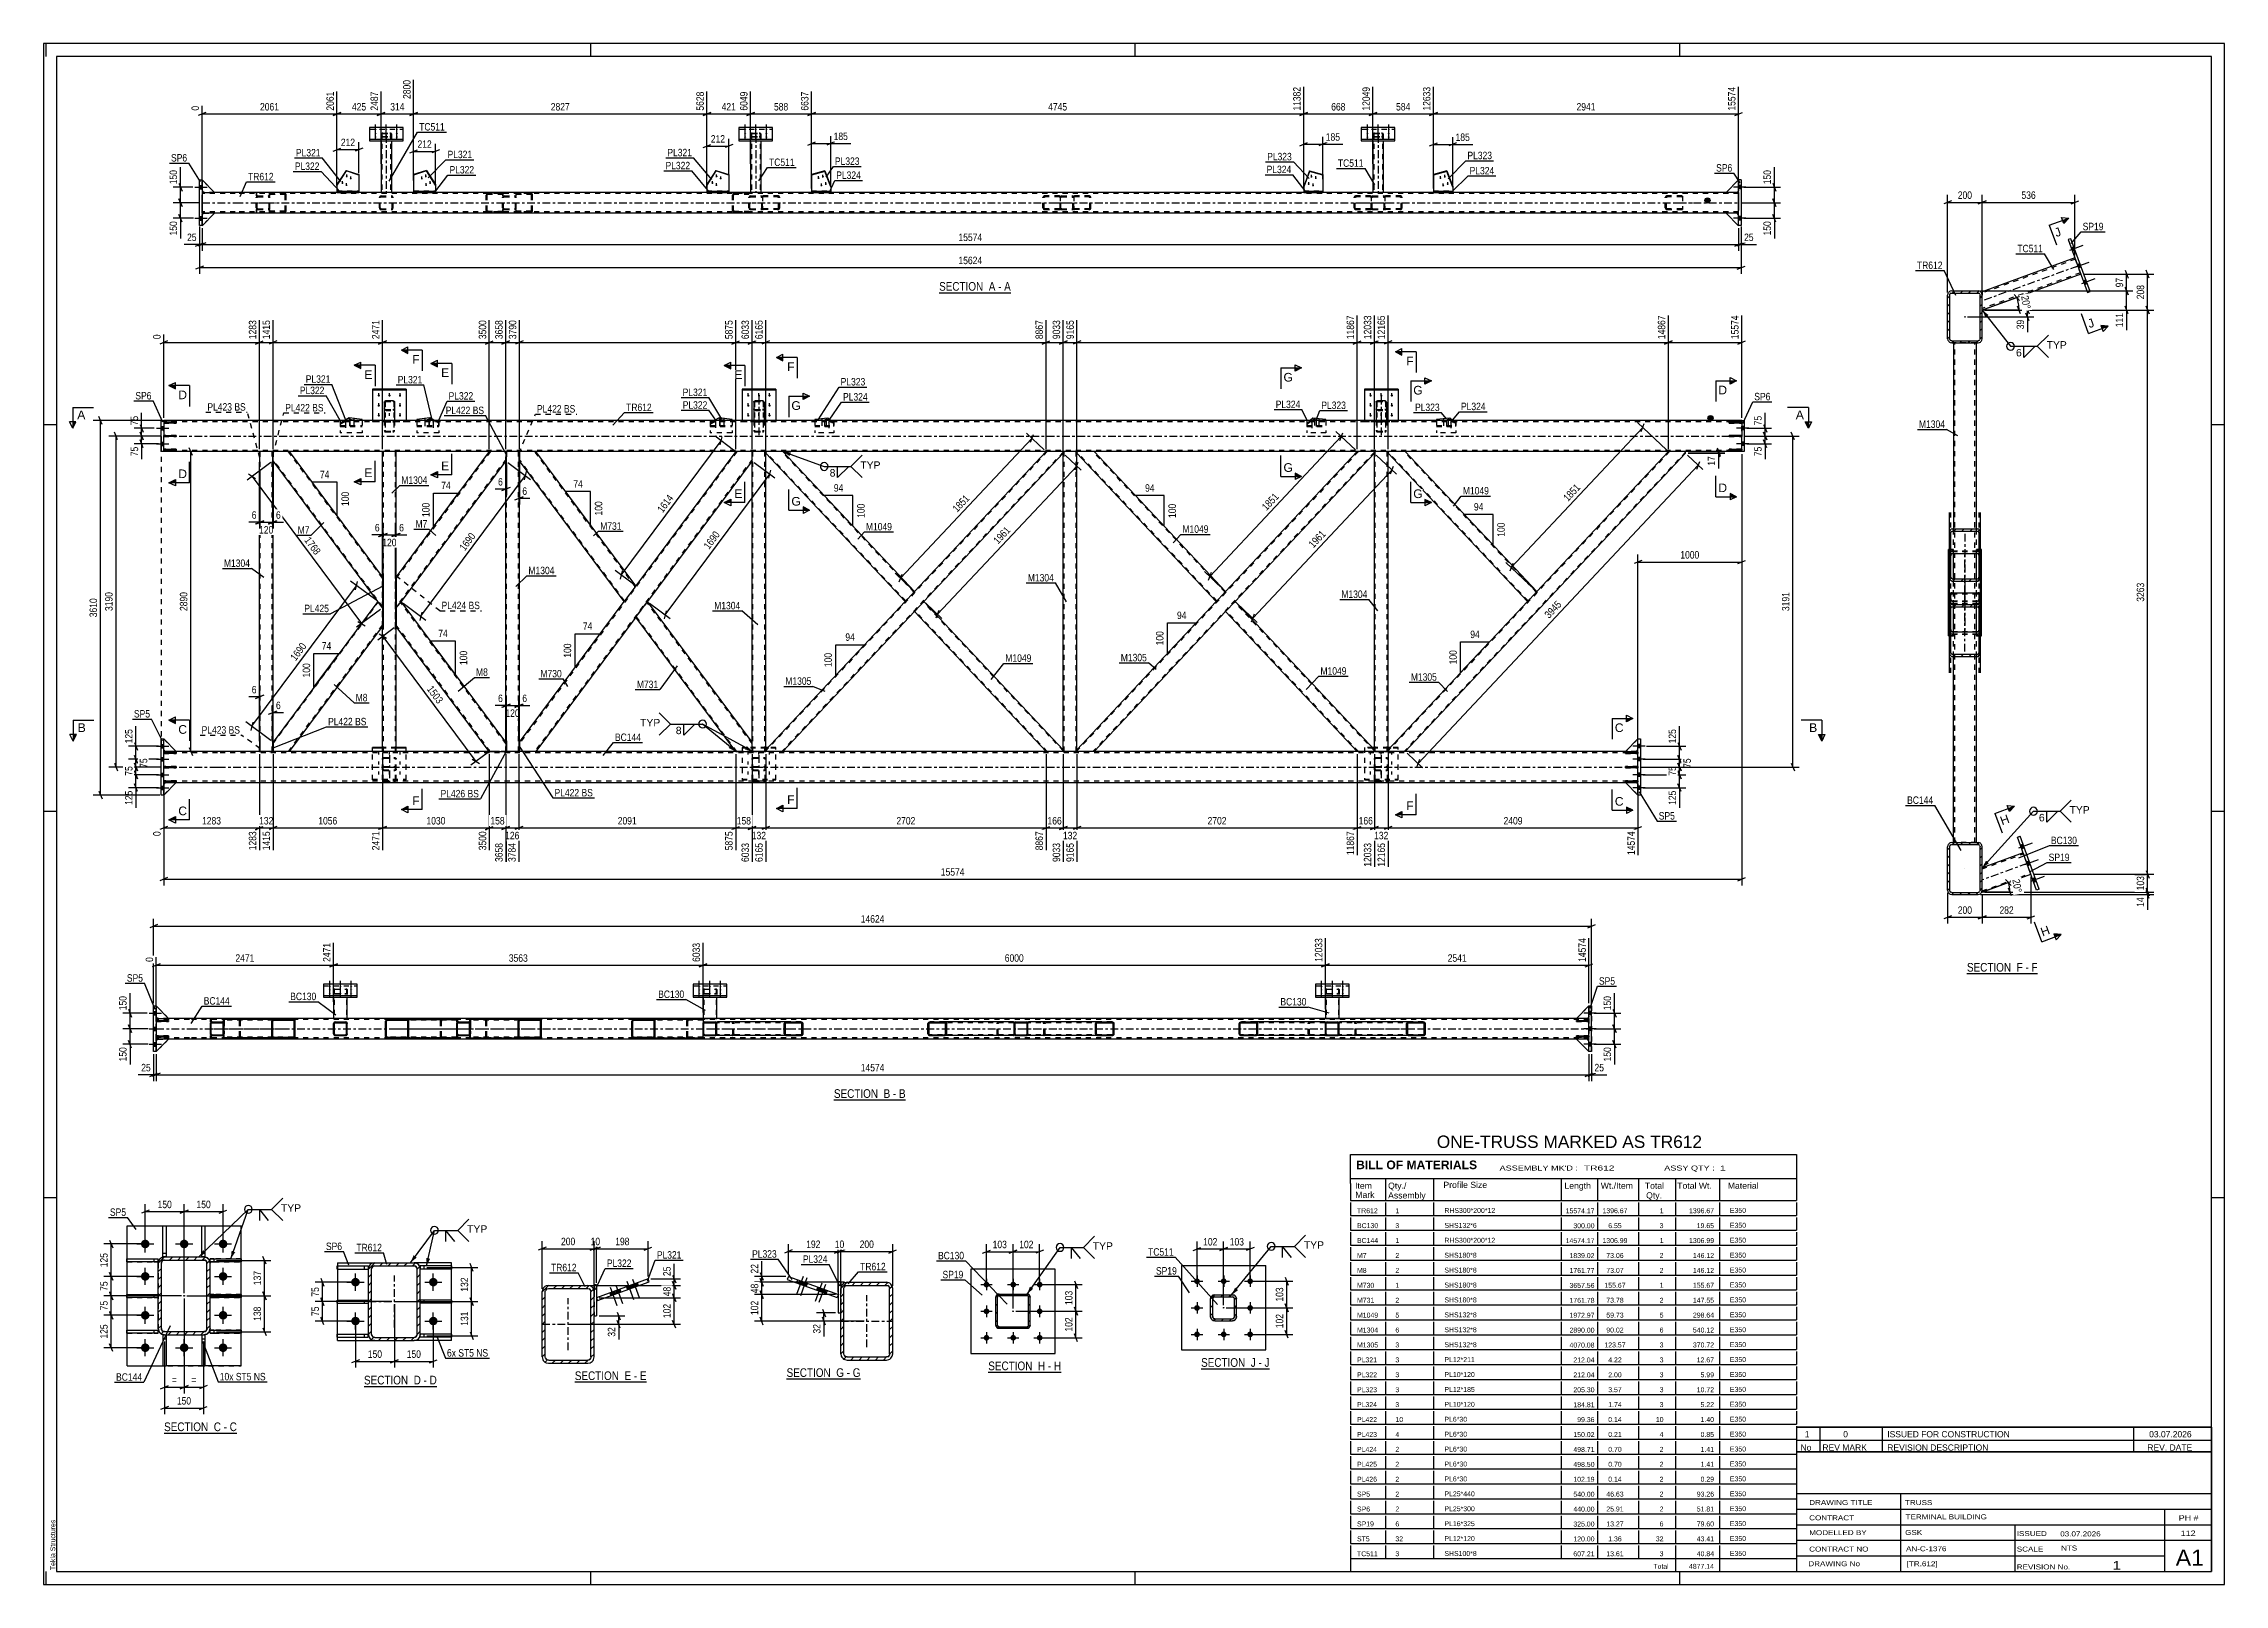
# Model space of a CAD drawing. Header units: millimetres. Extents: x -46 to 795, y -443 to 151.
import ezdxf

# ---------------------------------------------------------------- set-up
doc = ezdxf.new("R2010")
doc.units = ezdxf.units.MM
doc.linetypes.add('DXK_LINE_DOT2', pattern=[3.9198, 1.9599, -1.9599])
doc.linetypes.add('DXK_LINE_DOT3', pattern=[5.9187, 2.979, -0.9799, 0.9799, -0.9799])
doc.styles.add('Arial', font='ARIAL.TTF', dxfattribs={"height": 0.2})
doc.styles.add('Arial Bold', font='ARIALBD.TTF', dxfattribs={"height": 0.2})
doc.styles.add('Arial Narrow', font='ARIALN.TTF', dxfattribs={"height": 0.2})

# ---------------------------------------------------------------- blocks, each defined once
blk = doc.blocks.new('Unknown-761550593-18 - 15712')
at = {"color": 6, "linetype": 'Continuous'}
blk.add_line((77.25, -366.38), (105.32, -366.38), dxfattribs=at)
at = {"color": 0, "linetype": 'Continuous'}
blk.add_wipeout([(95.36, -365.63), (95.36, -362.13), (77.25, -362.13), (77.25, -365.63)], dxfattribs=at)
blk.add_wipeout([(99.18, -365.63), (99.18, -362.13), (96.41, -362.13), (96.41, -365.63)], dxfattribs=at)
at = {"color": 7, "linetype": 'Continuous', "style": 'Arial Narrow'}
blk.add_text('SECTION ', height=3.34, dxfattribs=at).set_placement((77.25, -365.63))
at = {"color": 0, "linetype": 'Continuous'}
blk.add_wipeout([(101.5, -365.63), (101.5, -362.13), (100.23, -362.13), (100.23, -365.63)], dxfattribs=at)
blk.add_wipeout([(105.32, -365.63), (105.32, -362.13), (102.55, -362.13), (102.55, -365.63)], dxfattribs=at)
at = {"color": 7, "linetype": 'Continuous', "style": 'Arial Narrow'}
for s, p in [('D', (96.41, -365.63)), ('-', (100.23, -365.63)), ('D', (102.55, -365.63))]:
    blk.add_text(s, height=3.34, dxfattribs=at).set_placement(p)
blk = doc.blocks.new('Unknown-761550593-18073')
at = {"color": 7, "linetype": 'Continuous'}
for p, q in [((629.69, -382.16), (789.69, -382.16)), ((789.69, -382.16), (629.69, -382.16)), ((629.69, -382.16), (629.69, -387.16)), ((638.69, -382.16), (638.69, -387.16)), ((662.69, -382.16), (662.69, -387.16)), ((759.69, -382.16), (759.69, -387.16)), ((789.69, -382.16), (789.69, -387.16)), ((629.69, -387.16), (789.69, -387.16)), ((629.69, -387.16), (629.69, -391.66)), ((629.69, -387.16), (789.69, -387.16)), ((789.69, -391.66), (629.69, -391.66)), ((638.69, -387.16), (638.69, -391.66)), ((662.69, -387.16), (662.69, -391.66)), ((759.69, -387.16), (759.69, -391.66)), ((789.69, -387.16), (789.69, -391.66))]:
    blk.add_line(p, q, dxfattribs=at)
at = {"color": 7, "linetype": 'Continuous', "style": 'Arial Narrow'}
for s, height, width, p in [('1', 2.39, 1.196471, (632.85, -386.02)), ('0', 2.39, 1.196471, (647.7, -386.02)), ('ISSUED FOR CONSTRUCTION', 2.3861, 1.196471, (664.69, -386.02)), ('03.07.2026', 2.386, 1.196471, (765.69, -386.02)), ('No', 2.386, 1.2, (631.24, -391.16)), ('REV MARK', 2.386, 1.2, (639.69, -391.16)), ('REVISION DESCRIPTION', 2.3861, 1.2, (664.69, -391.16)), ('REV. DATE', 2.386, 1.2, (764.98, -391.16))]:
    blk.add_text(s, height=height, dxfattribs=dict(at, width=width)).set_placement(p)
blk = doc.blocks.new('Unknown-761550593-1135')
at = {"color": 5, "linetype": 'Continuous'}
for p, q in [((794.69, 151.28), (-46.31, 151.28)), ((-46.31, 151.28), (-46.31, -442.72)), ((-45.31, 146.28), (-45.31, 151.28)), ((789.69, 146.28), (-41.31, 146.28)), ((-41.31, 146.28), (-41.31, -437.72)), ((164.69, 146.28), (164.69, 151.28)), ((374.69, 146.28), (374.69, 151.28)), ((584.69, 146.28), (584.69, 151.28)), ((789.69, -437.72), (789.69, 146.28)), ((794.69, -442.72), (794.69, 151.28)), ((-41.31, 4.28), (-46.31, 4.28)), ((794.69, 4.28), (789.69, 4.28)), ((-41.31, -144.72), (-46.31, -144.72)), ((794.69, -144.72), (789.69, -144.72)), ((-41.31, -293.72), (-46.31, -293.72)), ((794.69, -293.72), (789.69, -293.72)), ((-46.31, -442.72), (794.69, -442.72)), ((-45.31, -442.72), (-45.31, -437.72)), ((-41.31, -437.72), (789.69, -437.72)), ((164.69, -442.72), (164.69, -437.72)), ((374.69, -442.72), (374.69, -437.72)), ((584.69, -442.72), (584.69, -437.72))]:
    blk.add_line(p, q, dxfattribs=at)
at = {"color": 174, "linetype": 'Continuous', "style": 'Arial'}
blk.add_text('Tekla Structures', height=1.9102, rotation=90, dxfattribs=at).set_placement((-41.81, -437.22))
blk = doc.blocks.new('Unknown-761550593-18070')
at = {"color": 7, "linetype": 'Continuous'}
for p, q in [((457.69, -276.96), (629.69, -276.96)), ((457.69, -288.21), (457.69, -276.96)), ((629.69, -276.96), (629.69, -288.21)), ((457.69, -286.21), (629.69, -286.21)), ((457.69, -288.21), (457.69, -293.21)), ((457.69, -293.21), (457.69, -294.71)), ((471.19, -286.21), (471.19, -294.71)), ((489.69, -286.21), (489.69, -294.71)), ((538.97, -286.21), (538.97, -294.71)), ((552.97, -286.21), (552.97, -294.71)), ((568.69, -286.21), (568.69, -294.71)), ((582.97, -286.21), (582.97, -294.71)), ((599.97, -286.21), (599.97, -294.71)), ((629.69, -288.21), (629.69, -294.71)), ((457.69, -294.71), (629.69, -294.71)), ((457.69, -295.49), (457.69, -300.46)), ((457.69, -300.46), (629.69, -300.46)), ((457.69, -301.24), (457.69, -306.21)), ((471.19, -295.49), (471.19, -300.46)), ((471.19, -301.24), (471.19, -306.21)), ((489.69, -295.49), (489.69, -300.46)), ((489.69, -301.24), (489.69, -306.21)), ((538.97, -295.49), (538.97, -300.46)), ((538.97, -301.24), (538.97, -306.21)), ((552.97, -295.49), (552.97, -300.46)), ((552.97, -301.24), (552.97, -306.21)), ((568.69, -295.49), (568.69, -300.46)), ((568.69, -301.24), (568.69, -306.21)), ((582.97, -295.49), (582.97, -300.46)), ((582.97, -301.24), (582.97, -306.21)), ((599.97, -295.49), (599.97, -300.46)), ((599.97, -301.24), (599.97, -306.21)), ((629.69, -295.49), (629.69, -300.46)), ((629.69, -301.24), (629.69, -306.21)), ((457.69, -306.21), (629.69, -306.21)), ((457.69, -306.99), (457.69, -311.96)), ((471.19, -306.99), (471.19, -311.96)), ((489.69, -306.99), (489.69, -311.96)), ((538.97, -306.99), (538.97, -311.96)), ((552.97, -306.99), (552.97, -311.96)), ((568.69, -306.99), (568.69, -311.96)), ((582.97, -306.99), (582.97, -311.96)), ((599.97, -306.99), (599.97, -311.96)), ((629.69, -306.99), (629.69, -311.96)), ((457.69, -311.96), (629.69, -311.96)), ((457.69, -312.74), (457.69, -317.71)), ((457.69, -317.71), (629.69, -317.71)), ((457.69, -318.49), (457.69, -323.46)), ((471.19, -312.74), (471.19, -317.71)), ((471.19, -318.49), (471.19, -323.46)), ((489.69, -312.74), (489.69, -317.71)), ((489.69, -318.49), (489.69, -323.46)), ((538.97, -312.74), (538.97, -317.71)), ((538.97, -318.49), (538.97, -323.46)), ((552.97, -312.74), (552.97, -317.71)), ((552.97, -318.49), (552.97, -323.46)), ((568.69, -312.74), (568.69, -317.71)), ((568.69, -318.49), (568.69, -323.46)), ((582.97, -312.74), (582.97, -317.71)), ((582.97, -318.49), (582.97, -323.46)), ((599.97, -312.74), (599.97, -317.71)), ((599.97, -318.49), (599.97, -323.46)), ((629.69, -312.74), (629.69, -317.71)), ((629.69, -318.49), (629.69, -323.46)), ((457.69, -323.46), (629.69, -323.46)), ((457.69, -324.24), (457.69, -329.21)), ((471.19, -324.24), (471.19, -329.21)), ((489.69, -324.24), (489.69, -329.21)), ((538.97, -324.24), (538.97, -329.21)), ((552.97, -324.24), (552.97, -329.21)), ((568.69, -324.24), (568.69, -329.21)), ((582.97, -324.24), (582.97, -329.21)), ((599.97, -324.24), (599.97, -329.21)), ((629.69, -324.24), (629.69, -329.21)), ((457.69, -329.21), (629.69, -329.21)), ((457.69, -329.99), (457.69, -334.96)), ((457.69, -334.96), (629.69, -334.96)), ((457.69, -335.74), (457.69, -340.72)), ((471.19, -329.99), (471.19, -334.96)), ((471.19, -335.74), (471.19, -340.72)), ((489.69, -329.99), (489.69, -334.96)), ((489.69, -335.74), (489.69, -340.72)), ((538.97, -329.99), (538.97, -334.96)), ((538.97, -335.74), (538.97, -340.72)), ((552.97, -329.99), (552.97, -334.96)), ((552.97, -335.74), (552.97, -340.72)), ((568.69, -329.99), (568.69, -334.96)), ((568.69, -335.74), (568.69, -340.72)), ((582.97, -329.99), (582.97, -334.96)), ((582.97, -335.74), (582.97, -340.72)), ((599.97, -329.99), (599.97, -334.96)), ((599.97, -335.74), (599.97, -340.72)), ((629.69, -329.99), (629.69, -334.96)), ((629.69, -335.74), (629.69, -340.72)), ((457.69, -340.72), (629.69, -340.72)), ((457.69, -341.49), (457.69, -346.47)), ((471.19, -341.49), (471.19, -346.47)), ((489.69, -341.49), (489.69, -346.47)), ((538.97, -341.49), (538.97, -346.47)), ((552.97, -341.49), (552.97, -346.47)), ((568.69, -341.49), (568.69, -346.47)), ((582.97, -341.49), (582.97, -346.47)), ((599.97, -341.49), (599.97, -346.47)), ((629.69, -341.49), (629.69, -346.47)), ((457.69, -346.47), (629.69, -346.47)), ((457.69, -347.24), (457.69, -352.22)), ((457.69, -352.22), (629.69, -352.22)), ((457.69, -352.99), (457.69, -357.97)), ((471.19, -347.24), (471.19, -352.22)), ((471.19, -352.99), (471.19, -357.97)), ((489.69, -347.24), (489.69, -352.22)), ((489.69, -352.99), (489.69, -357.97)), ((538.97, -347.24), (538.97, -352.22)), ((538.97, -352.99), (538.97, -357.97)), ((552.97, -347.24), (552.97, -352.22)), ((552.97, -352.99), (552.97, -357.97)), ((568.69, -347.24), (568.69, -352.22)), ((568.69, -352.99), (568.69, -357.97)), ((582.97, -347.24), (582.97, -352.22)), ((582.97, -352.99), (582.97, -357.97)), ((599.97, -347.24), (599.97, -352.22)), ((599.97, -352.99), (599.97, -357.97)), ((629.69, -347.24), (629.69, -352.22)), ((629.69, -352.99), (629.69, -357.97)), ((457.69, -357.97), (629.69, -357.97)), ((457.69, -358.74), (457.69, -363.72)), ((471.19, -358.74), (471.19, -363.72)), ((489.69, -358.74), (489.69, -363.72)), ((538.97, -358.74), (538.97, -363.72)), ((552.97, -358.74), (552.97, -363.72)), ((568.69, -358.74), (568.69, -363.72)), ((582.97, -358.74), (582.97, -363.72)), ((599.97, -358.74), (599.97, -363.72)), ((629.69, -358.74), (629.69, -363.72)), ((457.69, -363.72), (629.69, -363.72)), ((457.69, -364.49), (457.69, -369.47)), ((457.69, -369.47), (629.69, -369.47)), ((471.19, -364.49), (471.19, -369.47)), ((489.69, -364.49), (489.69, -369.47)), ((538.97, -364.49), (538.97, -369.47)), ((552.97, -364.49), (552.97, -369.47)), ((568.69, -364.49), (568.69, -369.47)), ((582.97, -364.49), (582.97, -369.47)), ((599.97, -364.49), (599.97, -369.47)), ((629.69, -364.49), (629.69, -369.47)), ((457.69, -370.24), (457.69, -375.22)), ((457.69, -375.22), (629.69, -375.22)), ((457.69, -375.99), (457.69, -380.97)), ((471.19, -370.24), (471.19, -375.22)), ((471.19, -375.99), (471.19, -380.97)), ((489.69, -370.24), (489.69, -375.22)), ((489.69, -375.99), (489.69, -380.97)), ((538.97, -370.24), (538.97, -375.22)), ((538.97, -375.99), (538.97, -380.97)), ((552.97, -370.24), (552.97, -375.22)), ((552.97, -375.99), (552.97, -380.97)), ((568.69, -370.24), (568.69, -375.22)), ((568.69, -375.99), (568.69, -380.97)), ((582.97, -370.24), (582.97, -375.22)), ((582.97, -375.99), (582.97, -380.97)), ((599.97, -370.24), (599.97, -375.22)), ((599.97, -375.99), (599.97, -380.97)), ((629.69, -370.24), (629.69, -375.22)), ((629.69, -375.99), (629.69, -380.97)), ((457.69, -380.97), (629.69, -380.97)), ((457.69, -381.74), (457.69, -386.72)), ((457.69, -386.72), (629.69, -386.72)), ((471.19, -381.74), (471.19, -386.72)), ((489.69, -381.74), (489.69, -386.72)), ((538.97, -381.74), (538.97, -386.72)), ((552.97, -381.74), (552.97, -386.72)), ((568.69, -381.74), (568.69, -386.72)), ((582.97, -381.74), (582.97, -386.72)), ((599.97, -381.74), (599.97, -386.72)), ((629.69, -381.74), (629.69, -386.72)), ((457.69, -387.49), (457.69, -392.47)), ((457.69, -392.47), (629.69, -392.47)), ((457.69, -393.24), (457.69, -398.22)), ((471.19, -387.49), (471.19, -392.47)), ((471.19, -393.24), (471.19, -398.22)), ((489.69, -387.49), (489.69, -392.47)), ((489.69, -393.24), (489.69, -398.22)), ((538.97, -387.49), (538.97, -392.47)), ((538.97, -393.24), (538.97, -398.22)), ((552.97, -387.49), (552.97, -392.47)), ((552.97, -393.24), (552.97, -398.22)), ((568.69, -387.49), (568.69, -392.47)), ((568.69, -393.24), (568.69, -398.22)), ((582.97, -387.49), (582.97, -392.47)), ((582.97, -393.24), (582.97, -398.22)), ((599.97, -387.49), (599.97, -392.47)), ((599.97, -393.24), (599.97, -398.22)), ((629.69, -387.49), (629.69, -392.47)), ((629.69, -393.24), (629.69, -398.22)), ((457.69, -398.22), (629.69, -398.22)), ((457.69, -398.99), (457.69, -403.97)), ((471.19, -398.99), (471.19, -403.97)), ((489.69, -398.99), (489.69, -403.97)), ((538.97, -398.99), (538.97, -403.97)), ((552.97, -398.99), (552.97, -403.97)), ((568.69, -398.99), (568.69, -403.97)), ((582.97, -398.99), (582.97, -403.97)), ((599.97, -398.99), (599.97, -403.97)), ((629.69, -398.99), (629.69, -403.97)), ((457.69, -403.97), (629.69, -403.97)), ((457.69, -404.74), (457.69, -409.72)), ((457.69, -409.72), (629.69, -409.72)), ((457.69, -410.49), (457.69, -415.47)), ((471.19, -404.74), (471.19, -409.72)), ((471.19, -410.49), (471.19, -415.47)), ((489.69, -404.74), (489.69, -409.72)), ((489.69, -410.49), (489.69, -415.47)), ((538.97, -404.74), (538.97, -409.72)), ((538.97, -410.49), (538.97, -415.47)), ((552.97, -404.74), (552.97, -409.72)), ((552.97, -410.49), (552.97, -415.47)), ((568.69, -404.74), (568.69, -409.72)), ((568.69, -410.49), (568.69, -415.47)), ((582.97, -404.74), (582.97, -409.72)), ((582.97, -410.49), (582.97, -415.47)), ((599.97, -404.74), (599.97, -409.72)), ((599.97, -410.49), (599.97, -415.47)), ((629.69, -404.74), (629.69, -409.72)), ((629.69, -410.49), (629.69, -415.47)), ((457.69, -415.47), (629.69, -415.47)), ((457.69, -416.24), (457.69, -421.22)), ((471.19, -416.24), (471.19, -421.22)), ((489.69, -416.24), (489.69, -421.22)), ((538.97, -416.24), (538.97, -421.22)), ((552.97, -416.24), (552.97, -421.22)), ((568.69, -416.24), (568.69, -421.22)), ((582.97, -416.24), (582.97, -421.22)), ((599.97, -416.24), (599.97, -421.22)), ((629.69, -416.24), (629.69, -421.22)), ((457.69, -421.22), (629.69, -421.22)), ((457.69, -421.99), (457.69, -426.97)), ((457.69, -426.97), (629.69, -426.97)), ((457.69, -427.74), (457.69, -432.72)), ((471.19, -421.99), (471.19, -426.97)), ((471.19, -427.74), (471.19, -432.72)), ((489.69, -421.99), (489.69, -426.97)), ((489.69, -427.74), (489.69, -432.72)), ((538.97, -421.99), (538.97, -426.97)), ((538.97, -427.74), (538.97, -432.72)), ((552.97, -421.99), (552.97, -426.97)), ((552.97, -427.74), (552.97, -432.72)), ((568.69, -421.99), (568.69, -426.97)), ((568.69, -427.74), (568.69, -432.72)), ((582.97, -421.99), (582.97, -426.97)), ((582.97, -427.74), (582.97, -432.72)), ((599.97, -421.99), (599.97, -426.97)), ((599.97, -427.74), (599.97, -432.72)), ((629.69, -421.99), (629.69, -426.97)), ((629.69, -427.74), (629.69, -432.72)), ((457.69, -432.72), (629.69, -432.72)), ((457.69, -432.72), (629.69, -432.72)), ((457.69, -432.72), (457.69, -437.72)), ((582.97, -432.72), (582.97, -437.72)), ((599.97, -432.72), (599.97, -437.72)), ((629.69, -432.72), (629.69, -437.72)), ((457.69, -437.72), (629.69, -437.72))]:
    blk.add_line(p, q, dxfattribs=at)
at = {"color": 7}
for s, height, style, p in [('BILL OF MATERIALS', 3.3405, 'Arial Bold', (459.85, -282.65)), ('Mark', 2.388, 'Arial', (459.53, -293.71)), ('Profile Size', 2.3877, 'Arial', (493.51, -289.89))]:
    blk.add_text(s, height=height, dxfattribs=dict(at, style=style)).set_placement(p)
at = {"color": 7, "linetype": 'Continuous', "style": 'Arial Narrow'}
for s, height, width, p in [("ASSEMBLY MK'D :", 1.9089, 1.6, (515.19, -283.16)), ('TR612', 1.909, 1.794707, (547.69, -283.16)), ('ASSY QTY :', 1.909, 1.6, (578.69, -283.16)), ('1', 1.91, 1.794707, (600.19, -283.16))]:
    blk.add_text(s, height=height, dxfattribs=dict(at, width=width)).set_placement(p)
at = {"color": 7, "linetype": 'Continuous'}
for s, height, style, p in [('Item', 2.388, 'Arial', (459.44, -290.21)), ('Assembly', 2.388, 'Arial', (472.19, -293.94)), ('Qty./', 2.388, 'Arial', (472.19, -290.21)), ('Length', 2.388, 'Arial', (540.19, -290.21)), ('Wt./Item', 2.388, 'Arial', (554.19, -290.21)), ('Total', 2.388, 'Arial', (571.19, -290.21)), ('Qty.', 2.388, 'Arial', (571.69, -293.94)), ('Total Wt.', 2.388, 'Arial', (583.69, -290.21)), ('Material', 2.388, 'Arial', (603.19, -290.21)), ('TR612', 1.91, 'Arial', (460.19, -299.62)), ('1', 1.91, 'Arial', (475, -299.62)), ('RHS300*200*12', 1.9102, 'Arial', (493.9, -299.52)), ('15574.17', 1.91, 'Arial', (540.66, -299.66)), ('1396.67', 1.91, 'Arial', (554.85, -299.62)), ('1', 1.91, 'Arial', (576.91, -299.62)), ('1396.67', 1.91, 'Arial', (588.25, -299.62)), ('E350', 1.91, 'Arial', (604, -299.49)), ('BC130', 1.91, 'Arial', (460.19, -305.37)), ('BC144', 1.91, 'Arial', (460.19, -311.12)), ('3', 1.91, 'Arial', (475, -305.37)), ('1', 1.91, 'Arial', (475, -311.12)), ('SHS132*6', 1.91, 'Arial', (493.9, -305.27)), ('RHS300*200*12', 1.9102, 'Arial', (493.9, -311.02)), ('14574.17', 1.91, 'Arial', (540.66, -311.16)), ('300.00', 1.91, 'Arial', (543.63, -305.41)), ('1306.99', 1.91, 'Arial', (554.85, -311.12)), ('6.55', 1.91, 'Arial', (557.08, -305.37)), ('3', 1.91, 'Arial', (576.91, -305.37)), ('1', 1.91, 'Arial', (576.91, -311.12)), ('1306.99', 1.91, 'Arial', (588.25, -311.12)), ('19.65', 1.91, 'Arial', (591.21, -305.37)), ('E350', 1.91, 'Arial', (604, -305.24)), ('E350', 1.91, 'Arial', (604, -310.99)), ('M7', 1.91, 'Arial', (460.19, -316.87)), ('2', 1.91, 'Arial', (475, -316.87)), ('SHS180*8', 1.91, 'Arial', (493.9, -316.77)), ('1839.02', 1.91, 'Arial', (542.14, -316.91)), ('73.06', 1.91, 'Arial', (556.34, -316.87)), ('2', 1.91, 'Arial', (576.91, -316.87)), ('146.12', 1.91, 'Arial', (589.73, -316.87)), ('E350', 1.91, 'Arial', (604, -316.74)), ('M8', 1.91, 'Arial', (460.19, -322.62)), ('M730', 1.91, 'Arial', (460.19, -328.37)), ('2', 1.91, 'Arial', (475, -322.62)), ('1', 1.91, 'Arial', (475, -328.37)), ('SHS180*8', 1.91, 'Arial', (493.9, -322.52)), ('SHS180*8', 1.91, 'Arial', (493.9, -328.27)), ('3657.56', 1.91, 'Arial', (542.14, -328.41)), ('1761.77', 1.91, 'Arial', (542.14, -322.66)), ('155.67', 1.91, 'Arial', (555.6, -328.37)), ('73.07', 1.91, 'Arial', (556.34, -322.62)), ('2', 1.91, 'Arial', (576.91, -322.62)), ('1', 1.91, 'Arial', (576.91, -328.37)), ('146.12', 1.91, 'Arial', (589.73, -322.62)), ('155.67', 1.91, 'Arial', (589.73, -328.37)), ('E350', 1.91, 'Arial', (604, -322.49)), ('E350', 1.91, 'Arial', (604, -328.24)), ('M731', 1.91, 'Arial', (460.19, -334.12)), ('2', 1.91, 'Arial', (475, -334.12)), ('SHS180*8', 1.91, 'Arial', (493.9, -334.02)), ('1761.78', 1.91, 'Arial', (542.14, -334.16)), ('73.78', 1.91, 'Arial', (556.34, -334.12)), ('2', 1.91, 'Arial', (576.91, -334.12)), ('147.55', 1.91, 'Arial', (589.73, -334.12)), ('E350', 1.91, 'Arial', (604, -333.99)), ('M1049', 1.91, 'Arial', (460.19, -339.87)), ('M1304', 1.91, 'Arial', (460.19, -345.62)), ('5', 1.91, 'Arial', (475, -339.87)), ('6', 1.91, 'Arial', (475, -345.62)), ('SHS132*8', 1.91, 'Arial', (493.9, -339.77)), ('SHS132*8', 1.91, 'Arial', (493.9, -345.52)), ('2890.00', 1.91, 'Arial', (542.14, -345.66)), ('1972.97', 1.91, 'Arial', (542.14, -339.91)), ('59.73', 1.91, 'Arial', (556.34, -339.87)), ('90.02', 1.91, 'Arial', (556.34, -345.62)), ('5', 1.91, 'Arial', (576.91, -339.87)), ('6', 1.91, 'Arial', (576.91, -345.62)), ('540.12', 1.91, 'Arial', (589.73, -345.62)), ('298.64', 1.91, 'Arial', (589.73, -339.87)), ('E350', 1.91, 'Arial', (604, -339.74)), ('E350', 1.91, 'Arial', (604, -345.49)), ('M1305', 1.91, 'Arial', (460.19, -351.37)), ('3', 1.91, 'Arial', (475, -351.37)), ('SHS132*8', 1.91, 'Arial', (493.9, -351.27)), ('4070.08', 1.91, 'Arial', (542.14, -351.41)), ('123.57', 1.91, 'Arial', (555.6, -351.37)), ('3', 1.91, 'Arial', (576.91, -351.37)), ('370.72', 1.91, 'Arial', (589.73, -351.37)), ('E350', 1.91, 'Arial', (604, -351.24)), ('PL321', 1.91, 'Arial', (460.19, -357.12)), ('PL322', 1.91, 'Arial', (460.19, -362.87)), ('3', 1.91, 'Arial', (475, -357.12)), ('3', 1.91, 'Arial', (475, -362.87)), ('PL12*211', 1.91, 'Arial', (493.9, -357.02)), ('PL10*120', 1.91, 'Arial', (493.9, -362.77)), ('212.04', 1.91, 'Arial', (543.63, -357.16)), ('212.04', 1.91, 'Arial', (543.63, -362.91)), ('4.22', 1.91, 'Arial', (557.08, -357.12)), ('2.00', 1.91, 'Arial', (557.08, -362.87)), ('3', 1.91, 'Arial', (576.91, -357.12)), ('3', 1.91, 'Arial', (576.91, -362.87)), ('12.67', 1.91, 'Arial', (591.21, -357.12)), ('5.99', 1.91, 'Arial', (592.69, -362.87)), ('E350', 1.91, 'Arial', (604, -356.99)), ('E350', 1.91, 'Arial', (604, -362.74)), ('PL323', 1.91, 'Arial', (460.19, -368.62)), ('3', 1.91, 'Arial', (475, -368.62)), ('PL12*185', 1.91, 'Arial', (493.9, -368.52)), ('205.30', 1.91, 'Arial', (543.63, -368.66)), ('3.57', 1.91, 'Arial', (557.08, -368.62)), ('3', 1.91, 'Arial', (576.91, -368.62)), ('10.72', 1.91, 'Arial', (591.21, -368.62)), ('E350', 1.91, 'Arial', (604, -368.49)), ('PL324', 1.91, 'Arial', (460.19, -374.37)), ('PL422', 1.91, 'Arial', (460.19, -380.12)), ('3', 1.91, 'Arial', (475, -374.37)), ('10', 1.91, 'Arial', (475, -380.12)), ('PL10*120', 1.91, 'Arial', (493.9, -374.27)), ('PL6*30', 1.91, 'Arial', (493.9, -380.02)), ('184.81', 1.91, 'Arial', (543.63, -374.41)), ('99.36', 1.91, 'Arial', (545.11, -380.16)), ('0.14', 1.91, 'Arial', (557.08, -380.12)), ('1.74', 1.91, 'Arial', (557.08, -374.37)), ('10', 1.91, 'Arial', (575.43, -380.12)), ('3', 1.91, 'Arial', (576.91, -374.37)), ('5.22', 1.91, 'Arial', (592.69, -374.37)), ('1.40', 1.91, 'Arial', (592.69, -380.12)), ('E350', 1.91, 'Arial', (604, -374.24)), ('E350', 1.91, 'Arial', (604, -379.99)), ('PL423', 1.91, 'Arial', (460.19, -385.87)), ('4', 1.91, 'Arial', (475, -385.87)), ('PL6*30', 1.91, 'Arial', (493.9, -385.77)), ('150.02', 1.91, 'Arial', (543.63, -385.91)), ('0.21', 1.91, 'Arial', (557.08, -385.87)), ('4', 1.91, 'Arial', (576.91, -385.87)), ('0.85', 1.91, 'Arial', (592.69, -385.87)), ('E350', 1.91, 'Arial', (604, -385.74)), ('PL424', 1.91, 'Arial', (460.19, -391.62)), ('2', 1.91, 'Arial', (475, -391.62)), ('PL6*30', 1.91, 'Arial', (493.9, -391.52)), ('498.71', 1.91, 'Arial', (543.63, -391.66)), ('0.70', 1.91, 'Arial', (557.08, -391.62)), ('2', 1.91, 'Arial', (576.91, -391.62)), ('1.41', 1.91, 'Arial', (592.69, -391.62)), ('E350', 1.91, 'Arial', (604, -391.49)), ('PL425', 1.91, 'Arial', (460.19, -397.37)), ('PL426', 1.91, 'Arial', (460.19, -403.12)), ('2', 1.91, 'Arial', (475, -397.37)), ('2', 1.91, 'Arial', (475, -403.12)), ('PL6*30', 1.91, 'Arial', (493.9, -397.27)), ('PL6*30', 1.91, 'Arial', (493.9, -403.02)), ('498.50', 1.91, 'Arial', (543.63, -397.41)), ('102.19', 1.91, 'Arial', (543.63, -403.16)), ('0.70', 1.91, 'Arial', (557.08, -397.37)), ('0.14', 1.91, 'Arial', (557.08, -403.12)), ('2', 1.91, 'Arial', (576.91, -397.37)), ('2', 1.91, 'Arial', (576.91, -403.12)), ('0.29', 1.91, 'Arial', (592.69, -403.12)), ('1.41', 1.91, 'Arial', (592.69, -397.37)), ('E350', 1.91, 'Arial', (604, -397.24)), ('E350', 1.91, 'Arial', (604, -402.99)), ('SP5', 1.91, 'Arial', (460.19, -408.87)), ('2', 1.91, 'Arial', (475, -408.87)), ('PL25*440', 1.91, 'Arial', (493.9, -408.77)), ('540.00', 1.91, 'Arial', (543.63, -408.91)), ('46.63', 1.91, 'Arial', (556.34, -408.87)), ('2', 1.91, 'Arial', (576.91, -408.87)), ('93.26', 1.91, 'Arial', (591.21, -408.87)), ('E350', 1.91, 'Arial', (604, -408.74)), ('SP6', 1.91, 'Arial', (460.19, -414.62)), ('SP19', 1.91, 'Arial', (460.19, -420.37)), ('2', 1.91, 'Arial', (475, -414.62)), ('6', 1.91, 'Arial', (475, -420.37)), ('PL25*300', 1.91, 'Arial', (493.9, -414.52)), ('PL16*325', 1.91, 'Arial', (493.9, -420.27)), ('440.00', 1.91, 'Arial', (543.63, -414.66)), ('325.00', 1.91, 'Arial', (543.63, -420.41)), ('25.91', 1.91, 'Arial', (556.34, -414.62)), ('13.27', 1.91, 'Arial', (556.34, -420.37)), ('2', 1.91, 'Arial', (576.91, -414.62)), ('6', 1.91, 'Arial', (576.91, -420.37)), ('51.81', 1.91, 'Arial', (591.21, -414.62)), ('79.60', 1.91, 'Arial', (591.21, -420.37)), ('E350', 1.91, 'Arial', (604, -414.49)), ('E350', 1.91, 'Arial', (604, -420.24)), ('ST5', 1.91, 'Arial', (460.19, -426.12)), ('32', 1.91, 'Arial', (475, -426.12)), ('PL12*120', 1.91, 'Arial', (493.9, -426.02)), ('120.00', 1.91, 'Arial', (543.63, -426.16)), ('1.36', 1.91, 'Arial', (557.08, -426.12)), ('32', 1.91, 'Arial', (575.43, -426.12)), ('43.41', 1.91, 'Arial', (591.21, -426.12)), ('E350', 1.91, 'Arial', (604, -425.99)), ('TC511', 1.91, 'Arial', (460.19, -431.87)), ('3', 1.91, 'Arial', (475, -431.87)), ('SHS100*8', 1.91, 'Arial', (493.9, -431.77)), ('607.21', 1.91, 'Arial', (543.63, -431.91)), ('13.61', 1.91, 'Arial', (556.34, -431.87)), ('Total', 1.909, 'Arial Narrow', (574.53, -436.72)), ('3', 1.91, 'Arial', (576.91, -431.87)), ('4877.14', 1.91, 'Arial', (588.21, -436.72)), ('40.84', 1.91, 'Arial', (591.21, -431.87)), ('E350', 1.91, 'Arial', (604, -431.74))]:
    blk.add_text(s, height=height, dxfattribs=dict(at, style=style)).set_placement(p)
blk = doc.blocks.new('Unknown-761550593-18071')
at = {"color": 2, "linetype": 'Continuous'}
blk.add_line((483.69, -276.96), (601.19, -276.96), dxfattribs=at)
at = {"color": 7, "style": 'Arial'}
blk.add_text('ONE-TRUSS MARKED AS TR612', height=4.7754, dxfattribs=at).set_placement((490.95, -274.46))
blk = doc.blocks.new('Unknown-761550593-18072')
at = {"color": 7, "linetype": 'Continuous'}
for p, q in [((629.69, -391.66), (789.69, -391.66)), ((629.69, -391.67), (629.69, -437.72)), ((789.69, -391.72), (789.69, -437.72)), ((629.69, -407.72), (789.69, -407.72)), ((669.83, -407.72), (669.83, -437.72)), ((629.69, -413.72), (789.69, -413.72)), ((629.69, -419.72), (789.69, -419.72)), ((713.83, -419.72), (713.83, -437.72)), ((771.69, -437.66), (771.69, -413.66)), ((629.69, -425.72), (789.69, -425.72)), ((629.69, -431.72), (771.69, -431.72)), ((629.69, -437.72), (789.69, -437.72))]:
    blk.add_line(p, q, dxfattribs=at)
at = {"color": 7, "style": 'Arial Narrow'}
for s, height, width, p in [('DRAWING TITLE', 1.9089, 1.425378, (634.58, -412.11)), ('TRUSS ', 1.909, 1.425378, (671.5, -412.13)), ('CONTRACT', 1.909, 1.425378, (634.58, -418.01)), ('TERMINAL BUILDING', 1.9089, 1.425378, (671.75, -417.64)), ('CONTRACT NO', 1.9089, 1.425378, (634.58, -430.06)), ('MODELLED BY', 1.9089, 1.425378, (634.58, -423.73)), ('GSK', 1.909, 1.425378, (671.58, -423.67)), ('AN-C-1376', 1.909, 1.425378, (671.92, -429.94)), ('SCALE', 1.909, 1.425378, (714.63, -430.07)), ('ISSUED', 1.909, 1.425378, (714.63, -424.08)), ('03.07.2026', 1.909, 1.425378, (731.38, -424.2)), ('DRAWING No', 1.909, 1.425378, (634.25, -435.72)), ('[TR.612]', 1.909, 1.425378, (672.16, -435.73)), ('REVISION No.', 1.9089, 1.425378, (714.63, -436.95)), ('1', 3.34, 1.5, (751.61, -437.04)), ('A1', 6.204, 1.25, (775.93, -435.52))]:
    blk.add_text(s, height=height, dxfattribs=dict(at, width=width)).set_placement(p)
at = {"color": 7, "linetype": 'Continuous', "style": 'Arial Narrow'}
for s, height, width, p in [('PH #', 2.1, 1.42538, (777.09, -418.16)), ('NTS', 1.909, 1.425378, (731.69, -429.66)), ('112', 2.1, 1.42538, (777.88, -424.06))]:
    blk.add_text(s, height=height, dxfattribs=dict(at, width=width)).set_placement(p)
blk = doc.blocks.new('Unknown-761550593-12 - 4923')
at = {"color": 6, "linetype": 'Continuous'}
blk.add_line((299.03, 55.27), (326.67, 55.27), dxfattribs=at)
at = {"color": 0, "linetype": 'Continuous'}
blk.add_wipeout([(317.14, 56.02), (317.14, 59.52), (299.03, 59.52), (299.03, 56.02)], dxfattribs=at)
blk.add_wipeout([(320.74, 56.02), (320.74, 59.52), (318.19, 59.52), (318.19, 56.02)], dxfattribs=at)
at = {"color": 7, "linetype": 'Continuous', "style": 'Arial Narrow'}
blk.add_text('SECTION ', height=3.34, dxfattribs=at).set_placement((299.03, 56.02))
at = {"color": 0, "linetype": 'Continuous'}
blk.add_wipeout([(323.07, 56.02), (323.07, 59.52), (321.79, 59.52), (321.79, 56.02)], dxfattribs=at)
blk.add_wipeout([(326.67, 56.02), (326.67, 59.52), (324.12, 59.52), (324.12, 56.02)], dxfattribs=at)
at = {"color": 7, "linetype": 'Continuous', "style": 'Arial Narrow'}
for s, p in [('A', (318.19, 56.02)), ('A', (324.12, 56.02)), ('-', (321.79, 56.02))]:
    blk.add_text(s, height=3.34, dxfattribs=at).set_placement(p)
blk = doc.blocks.new('Unknown-761550593-13 - 5370')
at = {"color": 6, "linetype": 'Continuous'}
blk.add_line((258.47, -255.92), (286.12, -255.92), dxfattribs=at)
at = {"color": 0, "linetype": 'Continuous'}
blk.add_wipeout([(276.58, -255.17), (276.58, -251.67), (258.47, -251.67), (258.47, -255.17)], dxfattribs=at)
blk.add_wipeout([(280.19, -255.17), (280.19, -251.67), (277.63, -251.67), (277.63, -255.17)], dxfattribs=at)
at = {"color": 7, "linetype": 'Continuous', "style": 'Arial Narrow'}
blk.add_text('SECTION ', height=3.34, dxfattribs=at).set_placement((258.47, -255.17))
at = {"color": 0, "linetype": 'Continuous'}
blk.add_wipeout([(282.51, -255.17), (282.51, -251.67), (281.24, -251.67), (281.24, -255.17)], dxfattribs=at)
blk.add_wipeout([(286.12, -255.17), (286.12, -251.67), (283.56, -251.67), (283.56, -255.17)], dxfattribs=at)
at = {"color": 7, "linetype": 'Continuous', "style": 'Arial Narrow'}
for s, p in [('B', (277.63, -255.17)), ('B', (283.56, -255.17)), ('-', (281.24, -255.17))]:
    blk.add_text(s, height=3.34, dxfattribs=at).set_placement(p)
blk = doc.blocks.new('Unknown-761550593-14 - 15219')
at = {"color": 6, "linetype": 'Continuous'}
blk.add_line((0.15, -384.38), (28.22, -384.38), dxfattribs=at)
at = {"color": 0, "linetype": 'Continuous'}
blk.add_wipeout([(18.26, -383.63), (18.26, -380.13), (0.15, -380.13), (0.15, -383.63)], dxfattribs=at)
blk.add_wipeout([(22.08, -383.63), (22.08, -380.13), (19.31, -380.13), (19.31, -383.63)], dxfattribs=at)
at = {"color": 7, "linetype": 'Continuous', "style": 'Arial Narrow'}
blk.add_text('SECTION ', height=3.34, dxfattribs=at).set_placement((0.15, -383.63))
at = {"color": 0, "linetype": 'Continuous'}
blk.add_wipeout([(24.4, -383.63), (24.4, -380.13), (23.13, -380.13), (23.13, -383.63)], dxfattribs=at)
blk.add_wipeout([(28.22, -383.63), (28.22, -380.13), (25.45, -380.13), (25.45, -383.63)], dxfattribs=at)
at = {"color": 7, "linetype": 'Continuous', "style": 'Arial Narrow'}
for s, p in [('C', (19.31, -383.63)), ('-', (23.13, -383.63)), ('C', (25.45, -383.63))]:
    blk.add_text(s, height=3.34, dxfattribs=at).set_placement(p)
blk = doc.blocks.new('Unknown-761550593-15 - 1653')
at = {"color": 6, "linetype": 'Continuous'}
blk.add_line((695.42, -207.24), (722.63, -207.24), dxfattribs=at)
at = {"color": 0, "linetype": 'Continuous'}
blk.add_wipeout([(713.53, -206.49), (713.53, -202.99), (695.42, -202.99), (695.42, -206.49)], dxfattribs=at)
blk.add_wipeout([(716.92, -206.49), (716.92, -202.99), (714.58, -202.99), (714.58, -206.49)], dxfattribs=at)
at = {"color": 7, "linetype": 'Continuous', "style": 'Arial Narrow'}
blk.add_text('SECTION ', height=3.34, dxfattribs=at).set_placement((695.42, -206.49))
at = {"color": 0, "linetype": 'Continuous'}
blk.add_wipeout([(719.24, -206.49), (719.24, -202.99), (717.97, -202.99), (717.97, -206.49)], dxfattribs=at)
blk.add_wipeout([(722.63, -206.49), (722.63, -202.99), (720.29, -202.99), (720.29, -206.49)], dxfattribs=at)
at = {"color": 7, "linetype": 'Continuous', "style": 'Arial Narrow'}
for s, p in [('F', (714.58, -206.49)), ('-', (717.97, -206.49)), ('F', (720.29, -206.49))]:
    blk.add_text(s, height=3.34, dxfattribs=at).set_placement(p)
blk = doc.blocks.new('Unknown-761550593-16 - 13571')
at = {"color": 6, "linetype": 'Continuous'}
blk.add_line((318, -360.9), (346.07, -360.9), dxfattribs=at)
at = {"color": 0, "linetype": 'Continuous'}
blk.add_wipeout([(336.11, -360.15), (336.11, -356.65), (318, -356.65), (318, -360.15)], dxfattribs=at)
blk.add_wipeout([(339.93, -360.15), (339.93, -356.65), (337.16, -356.65), (337.16, -360.15)], dxfattribs=at)
at = {"color": 7, "linetype": 'Continuous', "style": 'Arial Narrow'}
blk.add_text('SECTION ', height=3.34, dxfattribs=at).set_placement((318, -360.15))
at = {"color": 0, "linetype": 'Continuous'}
blk.add_wipeout([(342.25, -360.15), (342.25, -356.65), (340.98, -356.65), (340.98, -360.15)], dxfattribs=at)
blk.add_wipeout([(346.07, -360.15), (346.07, -356.65), (343.3, -356.65), (343.3, -360.15)], dxfattribs=at)
at = {"color": 7, "linetype": 'Continuous', "style": 'Arial Narrow'}
for s, p in [('H', (337.16, -360.15)), ('-', (340.98, -360.15)), ('H', (343.3, -360.15))]:
    blk.add_text(s, height=3.34, dxfattribs=at).set_placement(p)
blk = doc.blocks.new('Unknown-761550593-17 - 13718')
at = {"color": 6, "linetype": 'Continuous'}
blk.add_line((400.07, -359.59), (426.44, -359.59), dxfattribs=at)
at = {"color": 0, "linetype": 'Continuous'}
blk.add_wipeout([(418.18, -358.84), (418.18, -355.34), (400.07, -355.34), (400.07, -358.84)], dxfattribs=at)
blk.add_wipeout([(421.15, -358.84), (421.15, -355.34), (419.23, -355.34), (419.23, -358.84)], dxfattribs=at)
at = {"color": 7, "linetype": 'Continuous', "style": 'Arial Narrow'}
blk.add_text('SECTION ', height=3.34, dxfattribs=at).set_placement((400.07, -358.84))
at = {"color": 0, "linetype": 'Continuous'}
blk.add_wipeout([(423.48, -358.84), (423.48, -355.34), (422.2, -355.34), (422.2, -358.84)], dxfattribs=at)
blk.add_wipeout([(426.44, -358.84), (426.44, -355.34), (424.53, -355.34), (424.53, -358.84)], dxfattribs=at)
at = {"color": 7, "linetype": 'Continuous', "style": 'Arial Narrow'}
for s, p in [('J', (419.23, -358.84)), ('-', (422.2, -358.84)), ('J', (424.53, -358.84))]:
    blk.add_text(s, height=3.34, dxfattribs=at).set_placement(p)
blk = doc.blocks.new('Unknown-761550593-19 - 15886')
at = {"color": 6, "linetype": 'Continuous'}
blk.add_line((158.55, -364.69), (186.2, -364.69), dxfattribs=at)
at = {"color": 0, "linetype": 'Continuous'}
blk.add_wipeout([(176.66, -363.94), (176.66, -360.44), (158.55, -360.44), (158.55, -363.94)], dxfattribs=at)
blk.add_wipeout([(180.27, -363.94), (180.27, -360.44), (177.71, -360.44), (177.71, -363.94)], dxfattribs=at)
at = {"color": 7, "linetype": 'Continuous', "style": 'Arial Narrow'}
blk.add_text('SECTION ', height=3.34, dxfattribs=at).set_placement((158.55, -363.94))
at = {"color": 0, "linetype": 'Continuous'}
blk.add_wipeout([(182.59, -363.94), (182.59, -360.44), (181.32, -360.44), (181.32, -363.94)], dxfattribs=at)
blk.add_wipeout([(186.2, -363.94), (186.2, -360.44), (183.64, -360.44), (183.64, -363.94)], dxfattribs=at)
at = {"color": 7, "linetype": 'Continuous', "style": 'Arial Narrow'}
for s, p in [('E', (177.71, -363.94)), ('E', (183.64, -363.94)), ('-', (181.32, -363.94))]:
    blk.add_text(s, height=3.34, dxfattribs=at).set_placement(p)
blk = doc.blocks.new('Unknown-761550593-20 - 16123')
at = {"color": 6, "linetype": 'Continuous'}
blk.add_line((240.21, -363.5), (268.71, -363.5), dxfattribs=at)
at = {"color": 0, "linetype": 'Continuous'}
blk.add_wipeout([(258.32, -362.75), (258.32, -359.25), (240.21, -359.25), (240.21, -362.75)], dxfattribs=at)
blk.add_wipeout([(262.35, -362.75), (262.35, -359.25), (259.37, -359.25), (259.37, -362.75)], dxfattribs=at)
at = {"color": 7, "linetype": 'Continuous', "style": 'Arial Narrow'}
blk.add_text('SECTION ', height=3.34, dxfattribs=at).set_placement((240.21, -362.75))
at = {"color": 0, "linetype": 'Continuous'}
blk.add_wipeout([(264.68, -362.75), (264.68, -359.25), (263.4, -359.25), (263.4, -362.75)], dxfattribs=at)
blk.add_wipeout([(268.71, -362.75), (268.71, -359.25), (265.73, -359.25), (265.73, -362.75)], dxfattribs=at)
at = {"color": 7, "linetype": 'Continuous', "style": 'Arial Narrow'}
for s, p in [('G', (259.37, -362.75)), ('-', (263.4, -362.75)), ('G', (265.73, -362.75))]:
    blk.add_text(s, height=3.34, dxfattribs=at).set_placement(p)
blk = doc.blocks.new('Part-761550593-15781 - 15712')
at = {"color": 2, "linetype": 'Continuous'}
for p, q in [((110.97, -333.1), (98.97, -333.1)), ((110.97, -334.3), (98.97, -334.3)), ((110.97, -333.1), (110.97, -334.3))]:
    blk.add_line(p, q, dxfattribs=at)
at = {"color": 7, "linetype": 'DXK_LINE_DOT2'}
for p, q in [((98.97, -333.1), (98.97, -334.3)), ((100.47, -334.3), (100.47, -333.1))]:
    blk.add_line(p, q, dxfattribs=at)
blk = doc.blocks.new('Part-761550593-15749 - 15712')
at = {"color": 2, "linetype": 'Continuous'}
for p, q in [((66.97, -318.7), (66.97, -319.95)), ((66.97, -318.7), (81.37, -318.7)), ((110.97, -318.7), (96.57, -318.7)), ((110.97, -348.7), (110.97, -318.7)), ((66.97, -321.15), (66.97, -333.1)), ((66.97, -346.25), (66.97, -334.3)), ((66.97, -348.7), (66.97, -347.45)), ((66.97, -348.7), (81.37, -348.7)), ((110.97, -348.7), (96.57, -348.7))]:
    blk.add_line(p, q, dxfattribs=at)
at = {"color": 7, "linetype": 'DXK_LINE_DOT2'}
for p, q in [((66.97, -318.7), (66.97, -334.3)), ((81.37, -318.7), (96.57, -318.7)), ((66.97, -319.95), (66.97, -321.15)), ((66.97, -334.3), (66.97, -333.1)), ((66.97, -347.45), (66.97, -346.25)), ((81.37, -348.7), (96.57, -348.7))]:
    blk.add_line(p, q, dxfattribs=at)
blk = doc.blocks.new('Part-761550593-15818 - 15712')
at = {"linetype": 'Continuous'}
h = blk.add_hatch(dxfattribs=at)
h.set_pattern_fill('', scale=0.7, style=0, pattern_type=0)
h.set_pattern_definition([(45, (78.9718, -346.298), (-1.57154, 1.57154), [])])
h.paths.add_polyline_path([(78.97, -321.1), (78.97, -346.3), (79.15, -347.22), (79.67, -348), (80.45, -348.52), (81.37, -348.7), (96.57, -348.7), (97.49, -348.52), (98.27, -348), (98.79, -347.22), (98.97, -346.3), (98.97, -321.1), (98.79, -320.18), (98.27, -319.4), (97.49, -318.88), (96.57, -318.7), (81.37, -318.7), (80.45, -318.88), (79.67, -319.4), (79.15, -320.18)])
h.paths.add_polyline_path([(80.52, -320.25), (80.91, -319.99), (81.37, -319.9), (96.57, -319.9), (97.03, -319.99), (97.42, -320.25), (97.68, -320.64), (97.77, -321.1), (97.77, -346.3), (97.68, -346.76), (97.42, -347.15), (97.03, -347.41), (96.57, -347.5), (81.37, -347.5), (80.91, -347.41), (80.52, -347.15), (80.26, -346.76), (80.17, -346.3), (80.17, -321.1), (80.26, -320.64)])
at = {"color": 7, "linetype": 'DXK_LINE_DOT2'}
for p, q in [((80.45, -318.88), (81.37, -318.7)), ((81.37, -318.7), (96.57, -318.7)), ((96.57, -318.7), (97.49, -318.88)), ((78.97, -321.1), (79.15, -320.18)), ((78.97, -346.3), (78.97, -321.1)), ((80.26, -320.64), (80.17, -321.1)), ((80.17, -346.3), (80.17, -321.1)), ((81.37, -319.9), (80.91, -319.99)), ((81.37, -319.9), (96.57, -319.9)), ((97.03, -319.99), (96.57, -319.9)), ((97.77, -321.1), (97.68, -320.64)), ((97.77, -346.3), (97.77, -321.1)), ((98.79, -320.18), (98.97, -321.1)), ((98.97, -346.3), (98.97, -321.1)), ((79.15, -347.22), (78.97, -346.3)), ((80.17, -346.3), (80.26, -346.76)), ((81.37, -348.7), (80.45, -348.52)), ((80.91, -347.41), (81.37, -347.5)), ((81.37, -347.5), (96.57, -347.5)), ((81.37, -348.7), (96.57, -348.7)), ((96.57, -347.5), (97.03, -347.41)), ((97.49, -348.52), (96.57, -348.7)), ((97.68, -346.76), (97.77, -346.3)), ((98.97, -346.3), (98.79, -347.22))]:
    blk.add_line(p, q, dxfattribs=at)
at = {"color": 2, "linetype": 'Continuous'}
for p, q in [((81.37, -318.7), (80.45, -318.88)), ((81.37, -318.7), (96.57, -318.7)), ((97.49, -318.88), (96.57, -318.7)), ((79.15, -320.18), (78.97, -321.1)), ((78.97, -346.3), (78.97, -321.1)), ((80.17, -321.1), (80.26, -320.64)), ((80.17, -346.3), (80.17, -321.1)), ((80.91, -319.99), (81.37, -319.9)), ((81.37, -319.9), (96.57, -319.9)), ((96.57, -319.9), (97.03, -319.99)), ((97.68, -320.64), (97.77, -321.1)), ((97.77, -346.3), (97.77, -321.1)), ((98.97, -321.1), (98.79, -320.18)), ((98.97, -346.3), (98.97, -321.1)), ((78.97, -346.3), (79.15, -347.22)), ((80.26, -346.76), (80.17, -346.3)), ((80.45, -348.52), (81.37, -348.7)), ((81.37, -347.5), (80.91, -347.41)), ((81.37, -347.5), (96.57, -347.5)), ((81.37, -348.7), (96.57, -348.7)), ((97.03, -347.41), (96.57, -347.5)), ((96.57, -348.7), (97.49, -348.52)), ((97.77, -346.3), (97.68, -346.76)), ((98.79, -347.22), (98.97, -346.3))]:
    blk.add_line(p, q, dxfattribs=at)
at = {"color": 7, "linetype": 'DXK_LINE_DOT3'}
for p, q in [((88.97, -343.7), (88.97, -323.7)), ((78.97, -333.7), (98.97, -333.7))]:
    blk.add_line(p, q, dxfattribs=at)
at = {"color": 7, "linetype": 'DXK_LINE_DOT2'}
for centre, radius, start, end in [((81.37, -321.1), 2.4, 112.5, 157.5), ((96.57, -321.1), 2.4, 22.5, 67.5), ((81.37, -321.1), 1.2, 112.5, 157.5), ((96.57, -321.1), 1.2, 22.5, 67.5), ((81.37, -346.3), 2.4, 202.5, 247.5), ((81.37, -346.3), 1.2, 202.5, 247.5), ((96.57, -346.3), 1.2, 292.5, 337.5), ((96.57, -346.3), 2.4, 292.5, 337.5)]:
    blk.add_arc(centre, radius, start, end, dxfattribs=at)
at = {"color": 2, "linetype": 'Continuous'}
for centre, radius, start, end in [((81.37, -321.1), 2.4, 112.5, 157.5), ((96.57, -321.1), 2.4, 22.5, 67.5), ((81.37, -321.1), 1.2, 112.5, 157.5), ((96.57, -321.1), 1.2, 22.5, 67.5), ((81.37, -346.3), 2.4, 202.5, 247.5), ((81.37, -346.3), 1.2, 202.5, 247.5), ((96.57, -346.3), 1.2, 292.5, 337.5), ((96.57, -346.3), 2.4, 292.5, 337.5)]:
    blk.add_arc(centre, radius, start, end, dxfattribs=at)
blk = doc.blocks.new('Part-761550593-15778 - 15712')
at = {"color": 2, "linetype": 'Continuous'}
for p, q in [((66.89, -334.3), (66.89, -333.1)), ((66.89, -333.1), (78.89, -333.1)), ((66.89, -334.3), (78.89, -334.3)), ((78.89, -333.1), (78.89, -334.3))]:
    blk.add_line(p, q, dxfattribs=at)
at = {"color": 7, "linetype": 'DXK_LINE_DOT2'}
blk.add_line((77.39, -334.3), (77.39, -333.1), dxfattribs=at)
blk = doc.blocks.new('Part-761550593-15779 - 15712')
at = {"color": 2, "linetype": 'Continuous'}
for p, q in [((66.89, -321.15), (66.89, -319.95)), ((66.89, -319.95), (78.89, -319.95)), ((66.89, -321.15), (78.89, -321.15)), ((78.89, -319.95), (78.89, -321.15))]:
    blk.add_line(p, q, dxfattribs=at)
at = {"color": 7, "linetype": 'DXK_LINE_DOT2'}
blk.add_line((77.39, -321.15), (77.39, -319.95), dxfattribs=at)
blk = doc.blocks.new('Part-761550593-15780 - 15712')
at = {"color": 2, "linetype": 'Continuous'}
for p, q in [((66.89, -347.45), (66.89, -346.25)), ((66.89, -346.25), (78.89, -346.25)), ((66.89, -347.45), (78.89, -347.45)), ((78.89, -347.45), (78.89, -346.25))]:
    blk.add_line(p, q, dxfattribs=at)
at = {"color": 7, "linetype": 'DXK_LINE_DOT2'}
blk.add_line((77.39, -347.45), (77.39, -346.25), dxfattribs=at)
blk = doc.blocks.new('Part-761550593-15782 - 15712')
at = {"color": 2, "linetype": 'Continuous'}
for p, q in [((110.97, -319.95), (98.97, -319.95)), ((98.97, -319.95), (98.97, -321.1)), ((110.97, -321.15), (98.97, -321.15)), ((110.97, -319.95), (110.97, -321.15))]:
    blk.add_line(p, q, dxfattribs=at)
at = {"color": 7, "linetype": 'DXK_LINE_DOT2'}
for p, q in [((98.97, -321.1), (98.97, -321.15)), ((100.47, -321.15), (100.47, -319.95))]:
    blk.add_line(p, q, dxfattribs=at)
blk = doc.blocks.new('Part-761550593-15783 - 15712')
at = {"color": 2, "linetype": 'Continuous'}
for p, q in [((110.97, -346.25), (98.97, -346.25)), ((98.97, -347.45), (98.97, -346.3)), ((110.97, -347.45), (98.97, -347.45)), ((110.97, -346.25), (110.97, -347.45))]:
    blk.add_line(p, q, dxfattribs=at)
at = {"color": 7, "linetype": 'DXK_LINE_DOT2'}
for p, q in [((98.97, -346.3), (98.97, -346.25)), ((98.97, -346.25), (98.97, -346.3)), ((100.47, -347.45), (100.47, -346.25))]:
    blk.add_line(p, q, dxfattribs=at)
blk = doc.blocks.new('Bolt-761550593-15833 - 15712')
at = {"linetype": 'Continuous'}
for points in [[(72.32, -326.2, -1), (75.62, -326.2, -1)], [(102.32, -326.2, -1), (105.62, -326.2, -1)], [(72.32, -341.2, -1), (75.62, -341.2, -1)], [(102.32, -341.2, -1), (105.62, -341.2, -1)]]:
    blk.add_hatch(color=1, dxfattribs=at).paths.add_polyline_path(points)
at = {"color": 1, "linetype": 'Continuous'}
for p, q in [((70.67, -326.2), (77.27, -326.2)), ((73.97, -329.5), (73.97, -322.9)), ((100.67, -326.2), (107.27, -326.2)), ((103.97, -329.5), (103.97, -322.9)), ((70.67, -341.2), (77.27, -341.2)), ((73.97, -344.5), (73.97, -337.9)), ((100.67, -341.2), (107.27, -341.2)), ((103.97, -344.5), (103.97, -337.9))]:
    blk.add_line(p, q, dxfattribs=at)
blk = doc.blocks.new('Part-761550593-3038 - 3006')
at = {"color": 7, "linetype": 'DXK_LINE_DOT2'}
for p, q in [((89.44, -73.77), (89.44, -53.82)), ((89.68, -53.82), (89.44, -53.82)), ((89.68, -73.77), (89.68, -53.82)), ((89.68, -73.77), (89.44, -73.77))]:
    blk.add_line(p, q, dxfattribs=at)
blk = doc.blocks.new('Part-761550593-3143 - 3006')
at = {"color": 2, "linetype": 'Continuous'}
for p, q in [((563.74, -121.89), (568.54, -121.89)), ((563.74, -122.37), (563.74, -121.89)), ((568.54, -122.37), (563.74, -122.37)), ((568.54, -121.89), (568.54, -122.37))]:
    blk.add_line(p, q, dxfattribs=at)
at = {"color": 7, "linetype": 'DXK_LINE_DOT2'}
blk.add_line((567.94, -122.37), (567.94, -121.89), dxfattribs=at)
blk = doc.blocks.new('Part-761550593-3111 - 3006')
at = {"color": 2, "linetype": 'Continuous'}
for p, q in [((37.14, -6), (36.9, -6)), ((36.9, -6), (36.9, -12)), ((37.14, -12), (37.14, -6)), ((36.9, -12), (37.14, -12))]:
    blk.add_line(p, q, dxfattribs=at)
blk = doc.blocks.new('Part-761550593-3181 - 3006')
at = {"color": 2, "linetype": 'Continuous'}
for p, q in [((132.14, -117.51), (131.9, -117.51)), ((131.9, -117.51), (131.9, -121.6)), ((132.14, -117.51), (132.14, -121.6)), ((132.14, -121.6), (131.9, -121.6))]:
    blk.add_line(p, q, dxfattribs=at)
blk = doc.blocks.new('Part-761550593-3245 - 3006')
at = {"color": 7, "linetype": 'DXK_LINE_DOT2'}
for p, q in [((226.91, -124.43), (226.94, -124.26)), ((226.91, -132.54), (226.91, -124.43)), ((226.94, -124.26), (227.05, -124.12)), ((227.05, -124.12), (227.2, -124.02)), ((227.16, -124.35), (227.15, -124.43)), ((227.15, -132.54), (227.15, -124.43)), ((227.22, -124.27), (227.16, -124.35)), ((227.2, -124.02), (227.39, -123.98)), ((227.29, -124.23), (227.22, -124.27)), ((227.39, -124.21), (227.29, -124.23)), ((227.39, -123.98), (231.71, -123.98)), ((227.39, -124.21), (231.71, -124.21)), ((231.71, -123.98), (231.89, -124.02)), ((231.8, -124.23), (231.71, -124.21)), ((231.87, -124.27), (231.8, -124.23)), ((231.93, -124.35), (231.87, -124.27)), ((231.89, -124.02), (232.04, -124.12)), ((231.95, -124.43), (231.93, -124.35)), ((231.95, -132.54), (231.95, -124.43)), ((232.04, -124.12), (232.15, -124.26)), ((232.15, -124.26), (232.19, -124.43)), ((232.19, -132.54), (232.19, -124.43)), ((226.94, -127.75), (226.91, -127.94)), ((226.94, -128.67), (226.91, -128.49)), ((226.91, -132.54), (226.94, -132.73)), ((227.05, -128.81), (226.94, -128.67)), ((227.2, -128.91), (227.05, -128.81)), ((227.15, -127.94), (227.16, -127.84)), ((227.15, -128.49), (227.16, -128.58)), ((227.16, -132.64), (227.15, -132.54)), ((227.16, -127.84), (227.22, -127.76)), ((227.16, -128.58), (227.22, -128.65)), ((227.22, -132.72), (227.16, -132.64)), ((227.39, -127.43), (227.2, -127.47)), ((227.39, -128.94), (227.2, -128.91)), ((227.2, -133.01), (227.39, -133.05)), ((227.22, -127.76), (227.29, -127.71)), ((227.22, -128.65), (227.29, -128.7)), ((227.29, -132.77), (227.22, -132.72)), ((227.29, -127.71), (227.39, -127.69)), ((227.29, -128.7), (227.39, -128.72)), ((227.39, -132.79), (227.29, -132.77)), ((227.39, -127.43), (231.71, -127.43)), ((227.39, -127.69), (231.71, -127.69)), ((227.39, -128.72), (231.71, -128.72)), ((227.39, -128.94), (231.71, -128.94)), ((227.39, -132.79), (231.71, -132.79)), ((227.39, -133.05), (231.71, -133.05)), ((231.89, -127.47), (231.71, -127.43)), ((231.71, -127.69), (231.8, -127.71)), ((231.71, -128.72), (231.8, -128.7)), ((231.89, -128.91), (231.71, -128.94)), ((231.8, -132.77), (231.71, -132.79)), ((231.71, -133.05), (231.89, -133.01)), ((231.8, -127.71), (231.87, -127.76)), ((231.8, -128.7), (231.87, -128.65)), ((231.87, -132.72), (231.8, -132.77)), ((231.87, -127.76), (231.93, -127.84)), ((231.87, -128.65), (231.93, -128.58)), ((231.93, -132.64), (231.87, -132.72)), ((232.04, -128.81), (231.89, -128.91)), ((231.93, -127.84), (231.95, -127.94)), ((231.93, -128.58), (231.95, -128.49)), ((231.95, -132.54), (231.93, -132.64)), ((232.15, -128.67), (232.04, -128.81)), ((232.19, -127.94), (232.15, -127.75)), ((232.19, -128.49), (232.15, -128.67)), ((232.15, -132.73), (232.19, -132.54))]:
    blk.add_line(p, q, dxfattribs=at)
at = {"color": 7, "linetype": 'DXK_LINE_DOT3'}
blk.add_line((229.55, -123.04), (229.55, -133.66), dxfattribs=at)
at = {"color": 7, "linetype": 'DXK_LINE_DOT2'}
for centre, start, end in [((227.41, -127.92), 114.31996, 159.24168), ((227.41, -132.56), 200.75832, 245.68004), ((231.68, -127.92), 20.75832, 65.68004), ((231.68, -132.56), 294.31996, 339.24168)]:
    blk.add_arc(centre, 0.496, start, end, dxfattribs=at)
blk = doc.blocks.new('Bolt-761550593-3044 - 3006')
at = {"color": 1, "linetype": 'DXK_LINE_DOT2'}
for p, q in [((82.94, -122.79), (82.94, -121.65)), ((82.94, -126.66), (82.94, -125.53)), ((87.06, -122.79), (87.06, -121.65)), ((91.14, -122.79), (91.14, -121.65)), ((91.14, -126.66), (91.14, -125.53)), ((82.94, -130.49), (82.94, -129.36)), ((87.06, -130.49), (87.06, -129.36)), ((91.14, -130.49), (91.14, -129.36))]:
    blk.add_line(p, q, dxfattribs=at)
blk = doc.blocks.new('Part-761550593-3028 - 3006')
at = {"color": 7, "linetype": 'DXK_LINE_DOT2'}
for p, q in [((136.94, -6), (137.18, -6)), ((136.94, -6), (136.94, -9.97)), ((137.18, -6), (137.18, -9.97)), ((136.94, -9.97), (137.18, -9.97))]:
    blk.add_line(p, q, dxfattribs=at)
blk = doc.blocks.new('Bolt-761550593-3145 - 3006')
at = {"linetype": 'Continuous'}
for points in [[(465.45, 16.02), (465.54, 16.01), (465.62, 15.99), (465.7, 15.94), (465.77, 15.89), (465.83, 15.82), (465.86, 15.74), (465.88, 15.65), (465.88, 15.57), (465.86, 15.48), (465.83, 15.4), (465.77, 15.33), (465.7, 15.27), (465.62, 15.23), (465.54, 15.2), (465.45, 15.2), (465.35, 15.2), (465.27, 15.23), (465.19, 15.27), (465.12, 15.33), (465.06, 15.4), (465.03, 15.48), (465.01, 15.57), (465.01, 15.65), (465.03, 15.74), (465.06, 15.82), (465.12, 15.89), (465.19, 15.94), (465.27, 15.99), (465.35, 16.01)], [(465.45, 12.15), (465.54, 12.14), (465.62, 12.11), (465.7, 12.07), (465.77, 12.01), (465.83, 11.94), (465.86, 11.86), (465.88, 11.78), (465.88, 11.69), (465.86, 11.61), (465.83, 11.53), (465.77, 11.46), (465.7, 11.4), (465.62, 11.36), (465.54, 11.33), (465.45, 11.32), (465.35, 11.33), (465.27, 11.36), (465.19, 11.4), (465.12, 11.46), (465.06, 11.53), (465.03, 11.61), (465.01, 11.69), (465.01, 11.78), (465.03, 11.86), (465.06, 11.94), (465.12, 12.01), (465.19, 12.07), (465.27, 12.11), (465.35, 12.14)], [(469.57, 16.02), (469.66, 16.01), (469.74, 15.99), (469.82, 15.94), (469.89, 15.89), (469.95, 15.82), (469.98, 15.74), (470, 15.65), (470, 15.57), (469.98, 15.48), (469.95, 15.4), (469.89, 15.33), (469.82, 15.27), (469.74, 15.23), (469.66, 15.2), (469.57, 15.2), (469.47, 15.2), (469.39, 15.23), (469.31, 15.27), (469.24, 15.33), (469.18, 15.4), (469.15, 15.48), (469.13, 15.57), (469.13, 15.65), (469.15, 15.74), (469.18, 15.82), (469.24, 15.89), (469.31, 15.94), (469.39, 15.99), (469.47, 16.01)], [(473.65, 16.02), (473.74, 16.01), (473.82, 15.99), (473.9, 15.94), (473.97, 15.89), (474.03, 15.82), (474.06, 15.74), (474.08, 15.65), (474.08, 15.57), (474.06, 15.48), (474.03, 15.4), (473.97, 15.33), (473.9, 15.27), (473.82, 15.23), (473.74, 15.2), (473.65, 15.2), (473.55, 15.2), (473.47, 15.23), (473.39, 15.27), (473.32, 15.33), (473.26, 15.4), (473.23, 15.48), (473.21, 15.57), (473.21, 15.65), (473.23, 15.74), (473.26, 15.82), (473.32, 15.89), (473.39, 15.94), (473.47, 15.99), (473.55, 16.01)], [(473.65, 12.15), (473.74, 12.14), (473.82, 12.11), (473.9, 12.07), (473.97, 12.01), (474.03, 11.94), (474.06, 11.86), (474.08, 11.78), (474.08, 11.69), (474.06, 11.61), (474.03, 11.53), (473.97, 11.46), (473.9, 11.4), (473.82, 11.36), (473.74, 11.33), (473.65, 11.32), (473.55, 11.33), (473.47, 11.36), (473.39, 11.4), (473.32, 11.46), (473.26, 11.53), (473.23, 11.61), (473.21, 11.69), (473.21, 11.78), (473.23, 11.86), (473.26, 11.94), (473.32, 12.01), (473.39, 12.07), (473.47, 12.11), (473.55, 12.14)], [(465.45, 8.32), (465.54, 8.31), (465.62, 8.28), (465.7, 8.24), (465.77, 8.18), (465.83, 8.11), (465.86, 8.03), (465.88, 7.95), (465.88, 7.86), (465.86, 7.78), (465.83, 7.7), (465.77, 7.63), (465.7, 7.57), (465.62, 7.53), (465.54, 7.5), (465.45, 7.49), (465.35, 7.5), (465.27, 7.53), (465.19, 7.57), (465.12, 7.63), (465.06, 7.7), (465.03, 7.78), (465.01, 7.86), (465.01, 7.95), (465.03, 8.03), (465.06, 8.11), (465.12, 8.18), (465.19, 8.24), (465.27, 8.28), (465.35, 8.31)], [(473.65, 8.32), (473.74, 8.31), (473.82, 8.28), (473.9, 8.24), (473.97, 8.18), (474.03, 8.11), (474.06, 8.03), (474.08, 7.95), (474.08, 7.86), (474.06, 7.78), (474.03, 7.7), (473.97, 7.63), (473.9, 7.57), (473.82, 7.53), (473.74, 7.5), (473.65, 7.49), (473.55, 7.5), (473.47, 7.53), (473.39, 7.57), (473.32, 7.63), (473.26, 7.7), (473.23, 7.78), (473.21, 7.86), (473.21, 7.95), (473.23, 8.03), (473.26, 8.11), (473.32, 8.18), (473.39, 8.24), (473.47, 8.28), (473.55, 8.31)]]:
    blk.add_hatch(color=1, dxfattribs=at).paths.add_polyline_path(points)
at = {"color": 1, "linetype": 'Continuous'}
for p, q in [((465.45, 15.43), (465.45, 16.57)), ((465.45, 11.56), (465.45, 12.69)), ((465.45, 7.73), (465.45, 8.86)), ((469.57, 15.43), (469.57, 16.57)), ((473.65, 15.43), (473.65, 16.57)), ((473.65, 11.56), (473.65, 12.69)), ((473.65, 7.73), (473.65, 8.86))]:
    blk.add_line(p, q, dxfattribs=at)
at = {"color": 1, "linetype": 'DXK_LINE_DOT2'}
blk.add_line((469.57, 7.73), (469.57, 8.86), dxfattribs=at)
blk = doc.blocks.new('Part-761550593-3129 - 3006')
at = {"color": 2, "linetype": 'Continuous'}
for p, q in [((568.54, -116.8), (563.74, -121.6)), ((563.74, -121.6), (567.94, -121.6)), ((567.94, -121.6), (568.54, -121))]:
    blk.add_line(p, q, dxfattribs=at)
at = {"color": 7, "linetype": 'DXK_LINE_DOT2'}
blk.add_line((568.54, -121), (568.54, -116.8), dxfattribs=at)
blk = doc.blocks.new('Part-761550593-3012 - 3006')
at = {"color": 2, "linetype": 'Continuous'}
for p, q in [((84.64, -53.83), (84.4, -53.83)), ((84.4, -53.83), (84.4, -73.77)), ((84.64, -53.83), (84.64, -73.77)), ((84.64, -73.77), (84.4, -73.77))]:
    blk.add_line(p, q, dxfattribs=at)
blk = doc.blocks.new('Part-761550593-3013 - 3006')
at = {"color": 7, "linetype": 'DXK_LINE_DOT2'}
for p, q in [((84.4, -73.77), (84.4, -53.83)), ((84.64, -53.83), (84.4, -53.83)), ((84.64, -73.77), (84.64, -53.83)), ((84.64, -73.77), (84.4, -73.77))]:
    blk.add_line(p, q, dxfattribs=at)
blk = doc.blocks.new('Part-761550593-3033 - 3006')
at = {"color": 2, "linetype": 'Continuous'}
for p, q in [((137.18, -6), (136.94, -6)), ((136.94, -6), (136.94, -9.97)), ((137.18, -9.97), (137.18, -6)), ((136.94, -9.97), (137.18, -9.97))]:
    blk.add_line(p, q, dxfattribs=at)
blk = doc.blocks.new('Part-761550593-3043 - 3006')
at = {"color": 2, "linetype": 'Continuous'}
for p, q in [((89.68, -53.82), (89.44, -53.82)), ((89.44, -53.82), (89.44, -73.77)), ((89.68, -53.82), (89.68, -73.77)), ((89.68, -73.77), (89.44, -73.77))]:
    blk.add_line(p, q, dxfattribs=at)
blk = doc.blocks.new('Part-761550593-3049 - 3006')
at = {"color": 2, "linetype": 'Continuous'}
for p, q in [((84.4, -120.14), (80.54, -120.14)), ((80.54, -121.6), (80.54, -120.14)), ((84.4, -120.36), (80.54, -120.36)), ((93.54, -120.14), (89.68, -120.14)), ((93.54, -120.36), (89.68, -120.36)), ((93.54, -121.6), (93.54, -120.14))]:
    blk.add_line(p, q, dxfattribs=at)
at = {"color": 7, "linetype": 'DXK_LINE_DOT2'}
for p, q in [((80.54, -132.57), (80.54, -121.6)), ((89.68, -120.14), (84.4, -120.14)), ((89.68, -120.36), (84.4, -120.36)), ((93.54, -132.57), (93.54, -121.6)), ((80.54, -132.35), (93.54, -132.35)), ((80.54, -132.57), (93.54, -132.57))]:
    blk.add_line(p, q, dxfattribs=at)
blk = doc.blocks.new('Bolt-761550593-3051 - 3006')
at = {"linetype": 'Continuous'}
for points in [[(100.77, 5.77), (100.69, 5.77), (100.62, 5.78), (100.56, 5.8), (100.5, 5.81), (100.46, 5.83), (100.42, 5.86), (100.41, 5.88), (100.41, 5.91), (100.42, 5.93), (100.46, 5.96), (100.5, 5.98), (100.56, 5.99), (100.62, 6.01), (100.69, 6.02), (100.77, 6.02), (100.84, 6.02), (100.91, 6.01), (100.98, 5.99), (101.03, 5.98), (101.08, 5.96), (101.11, 5.93), (101.13, 5.91), (101.13, 5.88), (101.11, 5.86), (101.08, 5.83), (101.03, 5.81), (100.98, 5.8), (100.91, 5.78), (100.84, 5.77)], [(102.31, 6.09), (102.24, 6.09), (102.17, 6.1), (102.1, 6.11), (102.05, 6.13), (102, 6.15), (101.97, 6.17), (101.95, 6.2), (101.95, 6.22), (101.97, 6.25), (102, 6.27), (102.05, 6.29), (102.1, 6.31), (102.17, 6.32), (102.24, 6.33), (102.31, 6.33), (102.39, 6.33), (102.46, 6.32), (102.52, 6.31), (102.58, 6.29), (102.62, 6.27), (102.66, 6.25), (102.67, 6.22), (102.67, 6.2), (102.66, 6.17), (102.62, 6.15), (102.58, 6.13), (102.52, 6.11), (102.46, 6.1), (102.39, 6.09)], [(103.95, 5.15), (103.88, 5.15), (103.81, 5.16), (103.74, 5.17), (103.68, 5.19), (103.64, 5.21), (103.61, 5.23), (103.59, 5.26), (103.59, 5.28), (103.61, 5.31), (103.64, 5.33), (103.68, 5.35), (103.74, 5.37), (103.81, 5.38), (103.88, 5.39), (103.95, 5.39), (104.03, 5.39), (104.1, 5.38), (104.16, 5.37), (104.22, 5.35), (104.26, 5.33), (104.29, 5.31), (104.31, 5.28), (104.31, 5.26), (104.29, 5.23), (104.26, 5.21), (104.22, 5.19), (104.16, 5.17), (104.1, 5.16), (104.03, 5.15)]]:
    blk.add_hatch(color=1, dxfattribs=at).paths.add_polyline_path(points)
at = {"color": 1, "linetype": 'Continuous'}
for p, q in [((100.77, 6.65), (100.77, 3.83)), ((102.31, 6.96), (102.31, 4.14)), ((103.95, 6.02), (103.95, 3.2))]:
    blk.add_line(p, q, dxfattribs=at)
at = {"color": 1, "linetype": 'DXK_LINE_DOT2'}
blk.add_line((102.41, 5.71), (102.41, 2.89), dxfattribs=at)
blk = doc.blocks.new('Part-761550593-3052 - 3006')
at = {"color": 2, "linetype": 'Continuous'}
for p, q in [((97.6, 6.08), (97.6, 6)), ((97.6, 6.08), (106.08, 6.08)), ((106.08, 6.08), (106.08, 6))]:
    blk.add_line(p, q, dxfattribs=at)
at = {"color": 7, "linetype": 'DXK_LINE_DOT2'}
for p, q in [((97.6, 6), (97.6, 1.28)), ((106.08, 1.28), (97.6, 1.28)), ((106.08, 6), (106.08, 1.28))]:
    blk.add_line(p, q, dxfattribs=at)
blk = doc.blocks.new('Part-761550593-3169 - 3006')
at = {"color": 2, "linetype": 'Continuous'}
for p, q in [((608.54, 0.24), (603.74, 0.24)), ((603.74, -0.24), (603.74, 0.24)), ((608.54, 0.24), (608.54, -0.24)), ((608.54, -0.24), (603.74, -0.24))]:
    blk.add_line(p, q, dxfattribs=at)
at = {"color": 7, "linetype": 'DXK_LINE_DOT2'}
blk.add_line((607.94, -0.24), (607.94, 0.24), dxfattribs=at)
blk = doc.blocks.new('Part-761550593-3132 - 3006')
at = {"color": 7, "linetype": 'DXK_LINE_DOT2'}
for p, q in [((568.54, -116.8), (563.74, -121.6)), ((568.54, -121), (568.54, -116.8)), ((563.74, -121.6), (567.94, -121.6)), ((567.94, -121.6), (568.54, -121))]:
    blk.add_line(p, q, dxfattribs=at)
blk = doc.blocks.new('Part-761550593-3167 - 3006')
at = {"color": 7, "linetype": 'DXK_LINE_DOT2'}
for p, q in [((232.18, -120.14), (223.05, -120.14)), ((223.05, -120.14), (223.05, -132.57)), ((232.18, -120.36), (223.05, -120.36)), ((236.05, -120.36), (232.73, -120.36)), ((236.05, -120.14), (232.93, -120.14)), ((236.05, -132.57), (236.05, -120.14)), ((223.05, -132.35), (236.05, -132.35)), ((223.05, -132.57), (236.05, -132.57))]:
    blk.add_line(p, q, dxfattribs=at)
at = {"color": 2, "linetype": 'Continuous'}
for p, q in [((232.93, -120.14), (232.18, -120.14)), ((232.73, -120.36), (232.18, -120.36))]:
    blk.add_line(p, q, dxfattribs=at)
blk = doc.blocks.new('Bolt-761550593-3150 - 3006')
at = {"linetype": 'Continuous'}
for points in [[(225.45, 16.02), (225.54, 16.01), (225.62, 15.99), (225.7, 15.94), (225.77, 15.89), (225.83, 15.82), (225.86, 15.74), (225.88, 15.65), (225.88, 15.57), (225.86, 15.48), (225.83, 15.4), (225.77, 15.33), (225.7, 15.27), (225.62, 15.23), (225.54, 15.2), (225.45, 15.2), (225.35, 15.2), (225.27, 15.23), (225.19, 15.27), (225.12, 15.33), (225.06, 15.4), (225.03, 15.48), (225.01, 15.57), (225.01, 15.65), (225.03, 15.74), (225.06, 15.82), (225.12, 15.89), (225.19, 15.94), (225.27, 15.99), (225.35, 16.01)], [(225.45, 12.15), (225.54, 12.14), (225.62, 12.11), (225.7, 12.07), (225.77, 12.01), (225.83, 11.94), (225.86, 11.86), (225.88, 11.78), (225.88, 11.69), (225.86, 11.61), (225.83, 11.53), (225.77, 11.46), (225.7, 11.4), (225.62, 11.36), (225.54, 11.33), (225.45, 11.32), (225.35, 11.33), (225.27, 11.36), (225.19, 11.4), (225.12, 11.46), (225.06, 11.53), (225.03, 11.61), (225.01, 11.69), (225.01, 11.78), (225.03, 11.86), (225.06, 11.94), (225.12, 12.01), (225.19, 12.07), (225.27, 12.11), (225.35, 12.14)], [(229.57, 16.02), (229.66, 16.01), (229.74, 15.99), (229.82, 15.94), (229.89, 15.89), (229.95, 15.82), (229.98, 15.74), (230, 15.65), (230, 15.57), (229.98, 15.48), (229.95, 15.4), (229.89, 15.33), (229.82, 15.27), (229.74, 15.23), (229.66, 15.2), (229.57, 15.2), (229.47, 15.2), (229.39, 15.23), (229.31, 15.27), (229.24, 15.33), (229.18, 15.4), (229.15, 15.48), (229.13, 15.57), (229.13, 15.65), (229.15, 15.74), (229.18, 15.82), (229.24, 15.89), (229.31, 15.94), (229.39, 15.99), (229.47, 16.01)], [(233.65, 16.02), (233.74, 16.01), (233.82, 15.99), (233.9, 15.94), (233.97, 15.89), (234.03, 15.82), (234.06, 15.74), (234.08, 15.65), (234.08, 15.57), (234.06, 15.48), (234.03, 15.4), (233.97, 15.33), (233.9, 15.27), (233.82, 15.23), (233.74, 15.2), (233.65, 15.2), (233.55, 15.2), (233.47, 15.23), (233.39, 15.27), (233.32, 15.33), (233.26, 15.4), (233.23, 15.48), (233.21, 15.57), (233.21, 15.65), (233.23, 15.74), (233.26, 15.82), (233.32, 15.89), (233.39, 15.94), (233.47, 15.99), (233.55, 16.01)], [(233.65, 12.15), (233.74, 12.14), (233.82, 12.11), (233.9, 12.07), (233.97, 12.01), (234.03, 11.94), (234.06, 11.86), (234.08, 11.78), (234.08, 11.69), (234.06, 11.61), (234.03, 11.53), (233.97, 11.46), (233.9, 11.4), (233.82, 11.36), (233.74, 11.33), (233.65, 11.32), (233.55, 11.33), (233.47, 11.36), (233.39, 11.4), (233.32, 11.46), (233.26, 11.53), (233.23, 11.61), (233.21, 11.69), (233.21, 11.78), (233.23, 11.86), (233.26, 11.94), (233.32, 12.01), (233.39, 12.07), (233.47, 12.11), (233.55, 12.14)], [(225.45, 8.32), (225.54, 8.31), (225.62, 8.28), (225.7, 8.24), (225.77, 8.18), (225.83, 8.11), (225.86, 8.03), (225.88, 7.95), (225.88, 7.86), (225.86, 7.78), (225.83, 7.7), (225.77, 7.63), (225.7, 7.57), (225.62, 7.53), (225.54, 7.5), (225.45, 7.49), (225.35, 7.5), (225.27, 7.53), (225.19, 7.57), (225.12, 7.63), (225.06, 7.7), (225.03, 7.78), (225.01, 7.86), (225.01, 7.95), (225.03, 8.03), (225.06, 8.11), (225.12, 8.18), (225.19, 8.24), (225.27, 8.28), (225.35, 8.31)], [(233.65, 8.32), (233.74, 8.31), (233.82, 8.28), (233.9, 8.24), (233.97, 8.18), (234.03, 8.11), (234.06, 8.03), (234.08, 7.95), (234.08, 7.86), (234.06, 7.78), (234.03, 7.7), (233.97, 7.63), (233.9, 7.57), (233.82, 7.53), (233.74, 7.5), (233.65, 7.49), (233.55, 7.5), (233.47, 7.53), (233.39, 7.57), (233.32, 7.63), (233.26, 7.7), (233.23, 7.78), (233.21, 7.86), (233.21, 7.95), (233.23, 8.03), (233.26, 8.11), (233.32, 8.18), (233.39, 8.24), (233.47, 8.28), (233.55, 8.31)]]:
    blk.add_hatch(color=1, dxfattribs=at).paths.add_polyline_path(points)
at = {"color": 1, "linetype": 'Continuous'}
for p, q in [((225.45, 15.43), (225.45, 16.57)), ((225.45, 11.56), (225.45, 12.69)), ((225.45, 7.73), (225.45, 8.86)), ((229.57, 15.43), (229.57, 16.57)), ((233.65, 15.43), (233.65, 16.57)), ((233.65, 11.56), (233.65, 12.69)), ((233.65, 7.73), (233.65, 8.86))]:
    blk.add_line(p, q, dxfattribs=at)
at = {"color": 1, "linetype": 'DXK_LINE_DOT2'}
blk.add_line((229.57, 7.73), (229.57, 8.86), dxfattribs=at)
blk = doc.blocks.new('Part-761550593-3086 - 3006')
at = {"color": 7, "linetype": 'DXK_LINE_DOT2'}
for p, q in [((608.54, 0.24), (603.74, 0.24)), ((603.74, 0.24), (603.74, -0.24)), ((607.94, -0.24), (607.94, 0.24)), ((608.54, -0.24), (608.54, 0.24)), ((603.74, -0.24), (608.54, -0.24))]:
    blk.add_line(p, q, dxfattribs=at)
blk = doc.blocks.new('Part-761550593-3063 - 3006')
at = {"color": 7, "linetype": 'DXK_LINE_DOT2'}
for p, q in [((84.4, -124.43), (84.44, -124.26)), ((84.4, -132.54), (84.4, -124.43)), ((84.44, -124.26), (84.54, -124.12)), ((84.54, -124.12), (84.7, -124.02)), ((84.66, -124.35), (84.64, -124.43)), ((84.64, -132.54), (84.64, -124.43)), ((84.71, -124.28), (84.66, -124.35)), ((84.7, -124.02), (84.88, -123.98)), ((84.79, -124.23), (84.71, -124.28)), ((84.88, -124.21), (84.79, -124.23)), ((84.88, -123.98), (89.2, -123.98)), ((84.88, -124.21), (89.2, -124.21)), ((89.2, -123.98), (89.39, -124.02)), ((89.29, -124.23), (89.2, -124.21)), ((89.37, -124.28), (89.29, -124.23)), ((89.42, -124.35), (89.37, -124.28)), ((89.39, -124.02), (89.54, -124.12)), ((89.44, -124.43), (89.42, -124.35)), ((89.44, -132.54), (89.44, -124.43)), ((89.54, -124.12), (89.65, -124.26)), ((89.65, -124.26), (89.68, -124.43)), ((89.68, -132.54), (89.68, -124.43)), ((84.44, -127.75), (84.4, -127.94)), ((84.44, -128.67), (84.4, -128.49)), ((84.4, -132.54), (84.44, -132.73)), ((84.54, -128.81), (84.44, -128.67)), ((84.7, -128.91), (84.54, -128.81)), ((84.64, -127.94), (84.66, -127.84)), ((84.64, -128.49), (84.66, -128.58)), ((84.66, -132.64), (84.64, -132.54)), ((84.66, -127.84), (84.71, -127.76)), ((84.66, -128.58), (84.71, -128.65)), ((84.71, -132.72), (84.66, -132.64)), ((84.88, -127.43), (84.7, -127.47)), ((84.88, -128.95), (84.7, -128.91)), ((84.7, -133.01), (84.88, -133.05)), ((84.71, -127.76), (84.79, -127.71)), ((84.71, -128.65), (84.79, -128.7)), ((84.79, -132.77), (84.71, -132.72)), ((84.79, -127.71), (84.88, -127.69)), ((84.79, -128.7), (84.88, -128.72)), ((84.88, -132.79), (84.79, -132.77)), ((84.88, -127.43), (89.2, -127.43)), ((84.88, -127.69), (89.2, -127.69)), ((84.88, -128.72), (89.2, -128.72)), ((84.88, -128.95), (89.2, -128.95)), ((84.88, -132.79), (89.2, -132.79)), ((84.88, -133.05), (89.2, -133.05)), ((89.39, -127.47), (89.2, -127.43)), ((89.2, -127.69), (89.29, -127.71)), ((89.2, -128.72), (89.29, -128.7)), ((89.39, -128.91), (89.2, -128.95)), ((89.29, -132.77), (89.2, -132.79)), ((89.2, -133.05), (89.39, -133.01)), ((89.29, -127.71), (89.37, -127.76)), ((89.29, -128.7), (89.37, -128.65)), ((89.37, -132.72), (89.29, -132.77)), ((89.37, -127.76), (89.42, -127.84)), ((89.37, -128.65), (89.42, -128.58)), ((89.42, -132.64), (89.37, -132.72)), ((89.54, -128.81), (89.39, -128.91)), ((89.42, -127.84), (89.44, -127.94)), ((89.42, -128.58), (89.44, -128.49)), ((89.44, -132.54), (89.42, -132.64)), ((89.65, -128.67), (89.54, -128.81)), ((89.68, -127.94), (89.65, -127.75)), ((89.68, -128.49), (89.65, -128.67)), ((89.65, -132.73), (89.68, -132.54))]:
    blk.add_line(p, q, dxfattribs=at)
at = {"color": 7, "linetype": 'DXK_LINE_DOT3'}
blk.add_line((87.04, -123.04), (87.04, -133.66), dxfattribs=at)
at = {"color": 7, "linetype": 'DXK_LINE_DOT2'}
for centre, start, end in [((84.9, -127.92), 114.31996, 159.24168), ((84.9, -132.56), 200.75832, 245.68004), ((89.18, -127.92), 20.75832, 65.68004), ((89.18, -132.56), 294.31996, 339.24168)]:
    blk.add_arc(centre, 0.496, start, end, dxfattribs=at)
blk = doc.blocks.new('Part-761550593-3237 - 3006')
at = {"color": 7, "linetype": 'DXK_LINE_DOT2'}
for p, q in [((4.8, -121.89), (0, -121.89)), ((0, -121.89), (0, -122.37)), ((0, -122.37), (4.8, -122.37)), ((0.6, -122.37), (0.6, -121.89)), ((4.8, -122.37), (4.8, -121.89))]:
    blk.add_line(p, q, dxfattribs=at)
blk = doc.blocks.new('Part-761550593-3121 - 3006')
at = {"color": 2, "linetype": 'Continuous'}
for p, q in [((42.18, -6), (41.94, -6)), ((41.94, -6), (41.94, -9.97)), ((42.18, -9.97), (42.18, -6)), ((41.94, -9.97), (42.18, -9.97))]:
    blk.add_line(p, q, dxfattribs=at)
blk = doc.blocks.new('Part-761550593-3068 - 3006')
at = {"color": 7, "linetype": 'DXK_LINE_DOT2'}
for p, q in [((42.18, -6), (36.9, -6)), ((36.9, -12), (36.9, -6)), ((37.22, -121.6), (37.22, -6)), ((41.86, -121.6), (41.86, -6)), ((42.18, -9.97), (42.18, -6)), ((36.9, -121.6), (36.9, -115.6)), ((42.18, -121.6), (42.18, -117.63)), ((36.9, -121.6), (42.18, -121.6))]:
    blk.add_line(p, q, dxfattribs=at)
at = {"color": 2, "linetype": 'Continuous'}
for p, q in [((36.9, -115.6), (36.9, -12)), ((42.18, -117.63), (42.18, -9.97))]:
    blk.add_line(p, q, dxfattribs=at)
blk = doc.blocks.new('Bolt-761550593-3147 - 3006')
at = {"linetype": 'Continuous'}
for points in [[(82.94, 16.02), (83.03, 16.01), (83.12, 15.99), (83.2, 15.94), (83.27, 15.89), (83.32, 15.82), (83.36, 15.74), (83.38, 15.65), (83.38, 15.57), (83.36, 15.48), (83.32, 15.4), (83.27, 15.33), (83.2, 15.27), (83.12, 15.23), (83.03, 15.2), (82.94, 15.2), (82.85, 15.2), (82.76, 15.23), (82.68, 15.27), (82.62, 15.33), (82.56, 15.4), (82.52, 15.48), (82.51, 15.57), (82.51, 15.65), (82.52, 15.74), (82.56, 15.82), (82.62, 15.89), (82.68, 15.94), (82.76, 15.99), (82.85, 16.01)], [(82.94, 12.15), (83.03, 12.14), (83.12, 12.11), (83.2, 12.07), (83.27, 12.01), (83.32, 11.94), (83.36, 11.86), (83.38, 11.78), (83.38, 11.69), (83.36, 11.61), (83.32, 11.53), (83.27, 11.46), (83.2, 11.4), (83.12, 11.36), (83.03, 11.33), (82.94, 11.32), (82.85, 11.33), (82.76, 11.36), (82.68, 11.4), (82.62, 11.46), (82.56, 11.53), (82.52, 11.61), (82.51, 11.69), (82.51, 11.78), (82.52, 11.86), (82.56, 11.94), (82.62, 12.01), (82.68, 12.07), (82.76, 12.11), (82.85, 12.14)], [(87.06, 16.02), (87.15, 16.01), (87.24, 15.99), (87.32, 15.94), (87.39, 15.89), (87.44, 15.82), (87.48, 15.74), (87.5, 15.65), (87.5, 15.57), (87.48, 15.48), (87.44, 15.4), (87.39, 15.33), (87.32, 15.27), (87.24, 15.23), (87.15, 15.2), (87.06, 15.2), (86.97, 15.2), (86.88, 15.23), (86.8, 15.27), (86.74, 15.33), (86.68, 15.4), (86.64, 15.48), (86.63, 15.57), (86.63, 15.65), (86.64, 15.74), (86.68, 15.82), (86.74, 15.89), (86.8, 15.94), (86.88, 15.99), (86.97, 16.01)], [(91.14, 16.02), (91.23, 16.01), (91.32, 15.99), (91.4, 15.94), (91.47, 15.89), (91.52, 15.82), (91.56, 15.74), (91.58, 15.65), (91.58, 15.57), (91.56, 15.48), (91.52, 15.4), (91.47, 15.33), (91.4, 15.27), (91.32, 15.23), (91.23, 15.2), (91.14, 15.2), (91.05, 15.2), (90.96, 15.23), (90.88, 15.27), (90.82, 15.33), (90.76, 15.4), (90.72, 15.48), (90.71, 15.57), (90.71, 15.65), (90.72, 15.74), (90.76, 15.82), (90.82, 15.89), (90.88, 15.94), (90.96, 15.99), (91.05, 16.01)], [(91.14, 12.15), (91.23, 12.14), (91.32, 12.11), (91.4, 12.07), (91.47, 12.01), (91.52, 11.94), (91.56, 11.86), (91.58, 11.78), (91.58, 11.69), (91.56, 11.61), (91.52, 11.53), (91.47, 11.46), (91.4, 11.4), (91.32, 11.36), (91.23, 11.33), (91.14, 11.32), (91.05, 11.33), (90.96, 11.36), (90.88, 11.4), (90.82, 11.46), (90.76, 11.53), (90.72, 11.61), (90.71, 11.69), (90.71, 11.78), (90.72, 11.86), (90.76, 11.94), (90.82, 12.01), (90.88, 12.07), (90.96, 12.11), (91.05, 12.14)], [(82.94, 8.32), (83.03, 8.31), (83.12, 8.28), (83.2, 8.24), (83.27, 8.18), (83.32, 8.11), (83.36, 8.03), (83.38, 7.95), (83.38, 7.86), (83.36, 7.78), (83.32, 7.7), (83.27, 7.63), (83.2, 7.57), (83.12, 7.53), (83.03, 7.5), (82.94, 7.49), (82.85, 7.5), (82.76, 7.53), (82.68, 7.57), (82.62, 7.63), (82.56, 7.7), (82.52, 7.78), (82.51, 7.86), (82.51, 7.95), (82.52, 8.03), (82.56, 8.11), (82.62, 8.18), (82.68, 8.24), (82.76, 8.28), (82.85, 8.31)], [(91.14, 8.32), (91.23, 8.31), (91.32, 8.28), (91.4, 8.24), (91.47, 8.18), (91.52, 8.11), (91.56, 8.03), (91.58, 7.95), (91.58, 7.86), (91.56, 7.78), (91.52, 7.7), (91.47, 7.63), (91.4, 7.57), (91.32, 7.53), (91.23, 7.5), (91.14, 7.49), (91.05, 7.5), (90.96, 7.53), (90.88, 7.57), (90.82, 7.63), (90.76, 7.7), (90.72, 7.78), (90.71, 7.86), (90.71, 7.95), (90.72, 8.03), (90.76, 8.11), (90.82, 8.18), (90.88, 8.24), (90.96, 8.28), (91.05, 8.31)]]:
    blk.add_hatch(color=1, dxfattribs=at).paths.add_polyline_path(points)
at = {"color": 1, "linetype": 'Continuous'}
for p, q in [((82.94, 15.43), (82.94, 16.57)), ((82.94, 11.56), (82.94, 12.69)), ((82.94, 7.73), (82.94, 8.86)), ((87.06, 15.43), (87.06, 16.57)), ((91.14, 15.43), (91.14, 16.57)), ((91.14, 11.56), (91.14, 12.69)), ((91.14, 7.73), (91.14, 8.86))]:
    blk.add_line(p, q, dxfattribs=at)
at = {"color": 1, "linetype": 'DXK_LINE_DOT2'}
blk.add_line((87.06, 7.73), (87.06, 8.86), dxfattribs=at)
blk = doc.blocks.new('Part-761550593-3083 - 3006')
at = {"color": 2, "linetype": 'Continuous'}
for p, q in [((82.55, -63.8), (42.18, -118.03)), ((84.4, -66.29), (82.55, -63.8)), ((48.5, -121.6), (84.4, -73.37)), ((47.7, -121.6), (42.18, -121.6)), ((48.48, -121.6), (47.7, -121.6))]:
    blk.add_line(p, q, dxfattribs=at)
at = {"color": 7, "linetype": 'DXK_LINE_DOT2'}
for p, q in [((42.18, -118.56), (82.75, -64.07)), ((84.4, -73.37), (84.4, -66.29)), ((48.1, -121.6), (84.4, -72.83)), ((42.18, -118.03), (42.18, -121.6)), ((48.5, -121.6), (48.48, -121.6)), ((48.5, -121.6), (48.48, -121.6))]:
    blk.add_line(p, q, dxfattribs=at)
blk = doc.blocks.new('Bolt-761550593-3148 - 3006')
at = {"linetype": 'Continuous'}
for points in [[(-1, 3.66), (-1, 2.34), (0, 2.34), (0, 3.66)], [(-1, 3.66), (-1, 2.34), (0, 2.34), (0, 3.66)], [(-1, -2.34), (-1, -3.66), (0, -3.66), (0, -2.34)], [(-1, -2.34), (-1, -3.66), (0, -3.66), (0, -2.34)]]:
    blk.add_hatch(color=1, dxfattribs=at).paths.add_polyline_path(points)
at = {"color": 1, "linetype": 'Continuous'}
for p, q in [((-2.76, 3), (2, 3)), ((-2.76, 3), (2, 3)), ((-1, 3.66), (0, 3.66)), ((-1, 3.66), (0, 3.66)), ((-1, 2.34), (0, 2.34)), ((-1, 2.34), (0, 2.34)), ((-2.76, -3), (2, -3)), ((-2.76, -3), (2, -3)), ((-1, -2.34), (0, -2.34)), ((-1, -2.34), (0, -2.34)), ((-1, -3.66), (0, -3.66)), ((-1, -3.66), (0, -3.66))]:
    blk.add_line(p, q, dxfattribs=at)
blk = doc.blocks.new('Part-761550593-3084 - 3006')
at = {"color": 7, "linetype": 'DXK_LINE_DOT2'}
for p, q in [((608.54, -5.02), (603.74, -5.02)), ((603.74, -5.02), (603.74, -5.5)), ((603.74, -5.5), (608.54, -5.5)), ((607.94, -5.5), (607.94, -5.02)), ((608.54, -5.5), (608.54, -5.02))]:
    blk.add_line(p, q, dxfattribs=at)
blk = doc.blocks.new('Bolt-761550593-3149 - 3006')
at = {"linetype": 'Continuous'}
for points in [[(253.76, 5.83), (253.69, 5.83), (253.61, 5.84), (253.55, 5.85), (253.49, 5.87), (253.45, 5.89), (253.42, 5.92), (253.4, 5.94), (253.4, 5.97), (253.42, 5.99), (253.45, 6.01), (253.49, 6.04), (253.55, 6.05), (253.61, 6.07), (253.69, 6.07), (253.76, 6.08), (253.83, 6.07), (253.91, 6.07), (253.97, 6.05), (254.03, 6.04), (254.07, 6.01), (254.1, 5.99), (254.12, 5.97), (254.12, 5.94), (254.1, 5.92), (254.07, 5.89), (254.03, 5.87), (253.97, 5.85), (253.91, 5.84), (253.83, 5.83)], [(255.46, 6.04), (255.38, 6.04), (255.31, 6.05), (255.24, 6.06), (255.19, 6.08), (255.14, 6.1), (255.11, 6.12), (255.1, 6.15), (255.1, 6.17), (255.11, 6.2), (255.14, 6.22), (255.19, 6.24), (255.24, 6.26), (255.31, 6.27), (255.38, 6.28), (255.46, 6.28), (255.53, 6.28), (255.6, 6.27), (255.67, 6.26), (255.72, 6.24), (255.77, 6.22), (255.8, 6.2), (255.81, 6.17), (255.81, 6.15), (255.8, 6.12), (255.77, 6.1), (255.72, 6.08), (255.67, 6.06), (255.6, 6.05), (255.53, 6.04)], [(256.53, 5), (256.45, 5.01), (256.38, 5.02), (256.32, 5.03), (256.26, 5.05), (256.21, 5.07), (256.18, 5.09), (256.17, 5.12), (256.17, 5.14), (256.18, 5.17), (256.21, 5.19), (256.26, 5.21), (256.32, 5.23), (256.38, 5.24), (256.45, 5.25), (256.53, 5.25), (256.6, 5.25), (256.67, 5.24), (256.74, 5.23), (256.79, 5.21), (256.84, 5.19), (256.87, 5.17), (256.88, 5.14), (256.88, 5.12), (256.87, 5.09), (256.84, 5.07), (256.79, 5.05), (256.74, 5.03), (256.67, 5.02), (256.6, 5.01)]]:
    blk.add_hatch(color=1, dxfattribs=at).paths.add_polyline_path(points)
at = {"color": 1, "linetype": 'Continuous'}
for p, q in [((253.76, 6.71), (253.76, 3.89)), ((255.46, 6.91), (255.46, 4.09)), ((256.53, 5.88), (256.53, 3.06))]:
    blk.add_line(p, q, dxfattribs=at)
at = {"color": 1, "linetype": 'DXK_LINE_DOT2'}
blk.add_line((254.83, 5.67), (254.83, 2.85), dxfattribs=at)
blk = doc.blocks.new('Part-761550593-3085 - 3006')
at = {"color": 7, "linetype": 'DXK_LINE_DOT2'}
for p, q in [((608.54, 5.5), (603.74, 5.5)), ((603.74, 5.5), (603.74, 5.02)), ((603.74, 5.02), (608.54, 5.02)), ((607.94, 5.5), (607.94, 5.02)), ((608.54, 5.02), (608.54, 5.5))]:
    blk.add_line(p, q, dxfattribs=at)
blk = doc.blocks.new('Bolt-761550593-3155 - 3006')
at = {"linetype": 'Continuous'}
for points in [[(442.76, 5), (442.69, 5.01), (442.62, 5.02), (442.55, 5.03), (442.5, 5.05), (442.45, 5.07), (442.42, 5.09), (442.41, 5.12), (442.41, 5.14), (442.42, 5.17), (442.45, 5.19), (442.5, 5.21), (442.55, 5.23), (442.62, 5.24), (442.69, 5.25), (442.76, 5.25), (442.84, 5.25), (442.91, 5.24), (442.98, 5.23), (443.03, 5.21), (443.08, 5.19), (443.11, 5.17), (443.12, 5.14), (443.12, 5.12), (443.11, 5.09), (443.08, 5.07), (443.03, 5.05), (442.98, 5.03), (442.91, 5.02), (442.84, 5.01)], [(443.83, 6.04), (443.76, 6.04), (443.69, 6.05), (443.62, 6.06), (443.57, 6.08), (443.52, 6.1), (443.49, 6.12), (443.48, 6.15), (443.48, 6.17), (443.49, 6.2), (443.52, 6.22), (443.57, 6.24), (443.62, 6.26), (443.69, 6.27), (443.76, 6.28), (443.83, 6.28), (443.91, 6.28), (443.98, 6.27), (444.05, 6.26), (444.1, 6.24), (444.15, 6.22), (444.18, 6.2), (444.19, 6.17), (444.19, 6.15), (444.18, 6.12), (444.15, 6.1), (444.1, 6.08), (444.05, 6.06), (443.98, 6.05), (443.91, 6.04)], [(445.53, 5.83), (445.46, 5.83), (445.38, 5.84), (445.32, 5.85), (445.26, 5.87), (445.22, 5.89), (445.19, 5.92), (445.17, 5.94), (445.17, 5.97), (445.19, 5.99), (445.22, 6.01), (445.26, 6.04), (445.32, 6.05), (445.38, 6.07), (445.46, 6.07), (445.53, 6.08), (445.61, 6.07), (445.68, 6.07), (445.74, 6.05), (445.8, 6.04), (445.84, 6.01), (445.87, 5.99), (445.89, 5.97), (445.89, 5.94), (445.87, 5.92), (445.84, 5.89), (445.8, 5.87), (445.74, 5.85), (445.68, 5.84), (445.61, 5.83)]]:
    blk.add_hatch(color=1, dxfattribs=at).paths.add_polyline_path(points)
at = {"color": 1, "linetype": 'Continuous'}
for p, q in [((442.76, 5.88), (442.76, 3.06)), ((443.83, 6.91), (443.83, 4.09)), ((445.53, 6.71), (445.53, 3.89))]:
    blk.add_line(p, q, dxfattribs=at)
at = {"color": 1, "linetype": 'DXK_LINE_DOT2'}
blk.add_line((444.46, 5.67), (444.46, 2.85), dxfattribs=at)
blk = doc.blocks.new('Part-761550593-3091 - 3006')
at = {"color": 2, "linetype": 'Continuous'}
for p, q in [((132.14, -6), (131.9, -6)), ((131.9, -6), (131.9, -9.97)), ((132.14, -9.97), (132.14, -6)), ((131.9, -9.97), (132.14, -9.97))]:
    blk.add_line(p, q, dxfattribs=at)
blk = doc.blocks.new('Part-761550593-3170 - 3006')
at = {"color": 2, "linetype": 'Continuous'}
for p, q in [((608.54, 5.5), (603.74, 5.5)), ((603.74, 5.02), (603.74, 5.5)), ((608.54, 5.02), (603.74, 5.02)), ((608.54, 5.5), (608.54, 5.02))]:
    blk.add_line(p, q, dxfattribs=at)
at = {"color": 7, "linetype": 'DXK_LINE_DOT2'}
blk.add_line((607.94, 5.02), (607.94, 5.5), dxfattribs=at)
blk = doc.blocks.new('Part-761550593-3106 - 3006')
at = {"color": 7, "linetype": 'DXK_LINE_DOT2'}
for p, q in [((36.9, -6), (37.14, -6)), ((36.9, -6), (36.9, -12)), ((37.14, -6), (37.14, -12)), ((36.9, -12), (37.14, -12))]:
    blk.add_line(p, q, dxfattribs=at)
blk = doc.blocks.new('Part-761550593-3116 - 3006')
at = {"color": 7, "linetype": 'DXK_LINE_DOT2'}
for p, q in [((41.94, -6), (42.18, -6)), ((41.94, -6), (41.94, -9.97)), ((42.18, -6), (42.18, -9.97)), ((41.94, -9.97), (42.18, -9.97))]:
    blk.add_line(p, q, dxfattribs=at)
blk = doc.blocks.new('Part-761550593-3126 - 3006')
at = {"color": 7, "linetype": 'DXK_LINE_DOT2'}
for p, q in [((36.9, -121.6), (36.9, -115.6)), ((37.14, -115.6), (36.9, -115.6)), ((37.14, -121.6), (37.14, -115.6)), ((37.14, -121.6), (36.9, -121.6))]:
    blk.add_line(p, q, dxfattribs=at)
blk = doc.blocks.new('Part-761550593-3135 - 3006')
at = {"color": 2, "linetype": 'Continuous'}
for p, q in [((568.54, -138.43), (563.74, -133.63)), ((567.94, -133.63), (563.74, -133.63)), ((567.94, -133.63), (568.54, -134.23)), ((568.54, -138.4), (568.54, -138.43))]:
    blk.add_line(p, q, dxfattribs=at)
at = {"color": 7, "linetype": 'DXK_LINE_DOT2'}
blk.add_line((568.54, -138.4), (568.54, -134.23), dxfattribs=at)
blk = doc.blocks.new('Part-761550593-3138 - 3006')
at = {"color": 7, "linetype": 'DXK_LINE_DOT2'}
for p, q in [((563.74, -133.63), (567.94, -133.63)), ((568.54, -138.43), (563.74, -133.63)), ((567.94, -133.63), (568.54, -134.23)), ((568.54, -134.23), (568.54, -138.43))]:
    blk.add_line(p, q, dxfattribs=at)
blk = doc.blocks.new('Part-761550593-3139 - 3006')
at = {"color": 7, "linetype": 'DXK_LINE_DOT2'}
for p, q in [((568.54, -132.89), (563.74, -132.89)), ((563.74, -132.89), (563.74, -133.37)), ((563.74, -133.37), (568.54, -133.37)), ((567.94, -133.37), (567.94, -132.89)), ((568.54, -133.37), (568.54, -132.89))]:
    blk.add_line(p, q, dxfattribs=at)
blk = doc.blocks.new('Part-761550593-3140 - 3006')
at = {"color": 7, "linetype": 'DXK_LINE_DOT2'}
for p, q in [((568.54, -121.89), (563.74, -121.89)), ((563.74, -121.89), (563.74, -122.37)), ((563.74, -122.37), (568.54, -122.37)), ((567.94, -122.37), (567.94, -121.89)), ((568.54, -122.37), (568.54, -121.89))]:
    blk.add_line(p, q, dxfattribs=at)
blk = doc.blocks.new('Part-761550593-3141 - 3006')
at = {"color": 7, "linetype": 'DXK_LINE_DOT2'}
for p, q in [((568.54, -127.39), (563.74, -127.39)), ((563.74, -127.39), (563.74, -127.87)), ((563.74, -127.87), (568.54, -127.87)), ((567.94, -127.87), (567.94, -127.39)), ((568.54, -127.87), (568.54, -127.39))]:
    blk.add_line(p, q, dxfattribs=at)
blk = doc.blocks.new('Part-761550593-3142 - 3006')
at = {"color": 2, "linetype": 'Continuous'}
for p, q in [((563.74, -132.89), (568.54, -132.89)), ((563.74, -133.37), (563.74, -132.89)), ((568.54, -133.37), (563.74, -133.37)), ((568.54, -132.89), (568.54, -133.37))]:
    blk.add_line(p, q, dxfattribs=at)
at = {"color": 7, "linetype": 'DXK_LINE_DOT2'}
blk.add_line((567.94, -133.37), (567.94, -132.89), dxfattribs=at)
blk = doc.blocks.new('Bolt-761550593-3144 - 3006')
at = {"linetype": 'Continuous'}
for points in [[(-1, -118.94), (-1, -120.26), (0, -120.26), (0, -118.94)], [(-1, -118.94), (-1, -120.26), (0, -120.26), (0, -118.94)], [(-1, -118.94), (-1, -120.26), (0, -120.26), (0, -118.94)], [(-1, -123.94), (-1, -125.26), (0, -125.26), (0, -123.94)], [(-1, -123.94), (-1, -125.26), (0, -125.26), (0, -123.94)], [(-1, -129.94), (-1, -131.26), (0, -131.26), (0, -129.94)], [(-1, -129.94), (-1, -131.26), (0, -131.26), (0, -129.94)], [(-1, -134.94), (-1, -136.26), (0, -136.26), (0, -134.94)], [(-1, -134.94), (-1, -136.26), (0, -136.26), (0, -134.94)], [(-1, -134.94), (-1, -136.26), (0, -136.26), (0, -134.94)]]:
    blk.add_hatch(color=1, dxfattribs=at).paths.add_polyline_path(points)
at = {"color": 1, "linetype": 'Continuous'}
for p, q in [((-2.76, -119.6), (2, -119.6)), ((-2.76, -119.6), (2, -119.6)), ((-2.76, -119.6), (2, -119.6)), ((-2.76, -124.6), (2, -124.6)), ((-2.76, -124.6), (2, -124.6)), ((-1, -118.94), (0, -118.94)), ((-1, -118.94), (0, -118.94)), ((-1, -118.94), (0, -118.94)), ((-1, -120.26), (0, -120.26)), ((-1, -120.26), (0, -120.26)), ((-1, -120.26), (0, -120.26)), ((-1, -123.94), (0, -123.94)), ((-1, -123.94), (0, -123.94)), ((-1, -125.26), (0, -125.26)), ((-1, -125.26), (0, -125.26)), ((-2.76, -130.6), (2, -130.6)), ((-2.76, -130.6), (2, -130.6)), ((-1, -129.94), (0, -129.94)), ((-1, -129.94), (0, -129.94)), ((-1, -131.26), (0, -131.26)), ((-1, -131.26), (0, -131.26)), ((-2.76, -135.6), (2, -135.6)), ((-2.76, -135.6), (2, -135.6)), ((-2.76, -135.6), (2, -135.6)), ((-1, -134.94), (0, -134.94)), ((-1, -134.94), (0, -134.94)), ((-1, -134.94), (0, -134.94)), ((-1, -136.26), (0, -136.26)), ((-1, -136.26), (0, -136.26)), ((-1, -136.26), (0, -136.26))]:
    blk.add_line(p, q, dxfattribs=at)
blk = doc.blocks.new('Bolt-761550593-3146 - 3006')
at = {"linetype": 'Continuous'}
for points in [[(70.15, 5.15), (70.07, 5.15), (70, 5.16), (69.94, 5.17), (69.88, 5.19), (69.84, 5.21), (69.81, 5.23), (69.79, 5.26), (69.79, 5.28), (69.81, 5.31), (69.84, 5.33), (69.88, 5.35), (69.94, 5.37), (70, 5.38), (70.07, 5.39), (70.15, 5.39), (70.22, 5.39), (70.3, 5.38), (70.36, 5.37), (70.42, 5.35), (70.46, 5.33), (70.49, 5.31), (70.51, 5.28), (70.51, 5.26), (70.49, 5.23), (70.46, 5.21), (70.42, 5.19), (70.36, 5.17), (70.3, 5.16), (70.22, 5.15)], [(71.79, 6.09), (71.72, 6.09), (71.64, 6.1), (71.58, 6.11), (71.52, 6.13), (71.48, 6.15), (71.45, 6.17), (71.43, 6.2), (71.43, 6.22), (71.45, 6.25), (71.48, 6.27), (71.52, 6.29), (71.58, 6.31), (71.64, 6.32), (71.72, 6.33), (71.79, 6.33), (71.87, 6.33), (71.94, 6.32), (72, 6.31), (72.06, 6.29), (72.1, 6.27), (72.13, 6.25), (72.15, 6.22), (72.15, 6.2), (72.13, 6.17), (72.1, 6.15), (72.06, 6.13), (72, 6.11), (71.94, 6.1), (71.87, 6.09)], [(73.34, 5.77), (73.26, 5.77), (73.19, 5.78), (73.12, 5.79), (73.07, 5.81), (73.02, 5.83), (72.99, 5.86), (72.98, 5.88), (72.98, 5.91), (72.99, 5.93), (73.02, 5.96), (73.07, 5.98), (73.12, 5.99), (73.19, 6.01), (73.26, 6.01), (73.34, 6.02), (73.41, 6.01), (73.48, 6.01), (73.55, 5.99), (73.6, 5.98), (73.65, 5.96), (73.68, 5.93), (73.69, 5.91), (73.69, 5.88), (73.68, 5.86), (73.65, 5.83), (73.6, 5.81), (73.55, 5.79), (73.48, 5.78), (73.41, 5.77)]]:
    blk.add_hatch(color=1, dxfattribs=at).paths.add_polyline_path(points)
at = {"color": 1, "linetype": 'Continuous'}
for p, q in [((70.15, 6.02), (70.15, 3.2)), ((71.79, 6.96), (71.79, 4.14)), ((73.34, 6.65), (73.34, 3.83))]:
    blk.add_line(p, q, dxfattribs=at)
at = {"color": 1, "linetype": 'DXK_LINE_DOT2'}
blk.add_line((71.69, 5.71), (71.69, 2.89), dxfattribs=at)
blk = doc.blocks.new('Bolt-761550593-3151 - 3006')
at = {"linetype": 'Continuous'}
for points in [[(493.6, 5.83), (493.53, 5.83), (493.45, 5.84), (493.39, 5.85), (493.33, 5.87), (493.29, 5.89), (493.26, 5.92), (493.24, 5.94), (493.24, 5.97), (493.26, 5.99), (493.29, 6.01), (493.33, 6.04), (493.39, 6.05), (493.45, 6.07), (493.53, 6.07), (493.6, 6.08), (493.68, 6.07), (493.75, 6.07), (493.81, 6.05), (493.87, 6.04), (493.91, 6.01), (493.94, 5.99), (493.96, 5.97), (493.96, 5.94), (493.94, 5.92), (493.91, 5.89), (493.87, 5.87), (493.81, 5.85), (493.75, 5.84), (493.68, 5.83)], [(495.3, 6.04), (495.22, 6.04), (495.15, 6.05), (495.09, 6.06), (495.03, 6.08), (494.99, 6.1), (494.96, 6.12), (494.94, 6.15), (494.94, 6.17), (494.96, 6.2), (494.99, 6.22), (495.03, 6.24), (495.09, 6.26), (495.15, 6.27), (495.22, 6.28), (495.3, 6.28), (495.37, 6.28), (495.44, 6.27), (495.51, 6.26), (495.57, 6.24), (495.61, 6.22), (495.64, 6.2), (495.66, 6.17), (495.66, 6.15), (495.64, 6.12), (495.61, 6.1), (495.57, 6.08), (495.51, 6.06), (495.44, 6.05), (495.37, 6.04)], [(496.37, 5), (496.29, 5.01), (496.22, 5.02), (496.16, 5.03), (496.1, 5.05), (496.05, 5.07), (496.02, 5.09), (496.01, 5.11), (496.01, 5.14), (496.02, 5.17), (496.05, 5.19), (496.1, 5.21), (496.16, 5.23), (496.22, 5.24), (496.29, 5.25), (496.37, 5.25), (496.44, 5.25), (496.51, 5.24), (496.58, 5.23), (496.63, 5.21), (496.68, 5.19), (496.71, 5.17), (496.72, 5.14), (496.72, 5.11), (496.71, 5.09), (496.68, 5.07), (496.63, 5.05), (496.58, 5.03), (496.51, 5.02), (496.44, 5.01)]]:
    blk.add_hatch(color=1, dxfattribs=at).paths.add_polyline_path(points)
at = {"color": 1, "linetype": 'Continuous'}
for p, q in [((493.6, 6.71), (493.6, 3.89)), ((495.3, 6.91), (495.3, 4.09)), ((496.37, 5.88), (496.37, 3.06))]:
    blk.add_line(p, q, dxfattribs=at)
at = {"color": 1, "linetype": 'DXK_LINE_DOT2'}
blk.add_line((494.67, 5.67), (494.67, 2.85), dxfattribs=at)
blk = doc.blocks.new('Bolt-761550593-3152 - 3006')
at = {"color": 1, "linetype": 'DXK_LINE_DOT2'}
for p, q in [((465.45, -122.79), (465.45, -121.65)), ((465.45, -126.66), (465.45, -125.53)), ((469.57, -122.79), (469.57, -121.65)), ((473.65, -122.79), (473.65, -121.65)), ((473.65, -126.66), (473.65, -125.53)), ((465.45, -130.49), (465.45, -129.36)), ((469.57, -130.49), (469.57, -129.36)), ((473.65, -130.49), (473.65, -129.36))]:
    blk.add_line(p, q, dxfattribs=at)
blk = doc.blocks.new('Bolt-761550593-3153 - 3006')
at = {"color": 1, "linetype": 'DXK_LINE_DOT2'}
for p, q in [((225.45, -122.79), (225.45, -121.65)), ((225.45, -126.66), (225.45, -125.53)), ((229.57, -122.79), (229.57, -121.65)), ((233.65, -122.79), (233.65, -121.65)), ((233.65, -126.66), (233.65, -125.53)), ((225.45, -130.49), (225.45, -129.36)), ((229.57, -130.49), (229.57, -129.36)), ((233.65, -130.49), (233.65, -129.36))]:
    blk.add_line(p, q, dxfattribs=at)
blk = doc.blocks.new('Bolt-761550593-3156 - 3006')
at = {"linetype": 'Continuous'}
for points in [[(212.81, 5.15), (212.74, 5.15), (212.67, 5.16), (212.6, 5.17), (212.55, 5.19), (212.5, 5.21), (212.47, 5.23), (212.46, 5.26), (212.46, 5.28), (212.47, 5.31), (212.5, 5.33), (212.55, 5.35), (212.6, 5.37), (212.67, 5.38), (212.74, 5.39), (212.81, 5.39), (212.89, 5.39), (212.96, 5.38), (213.02, 5.37), (213.08, 5.35), (213.12, 5.33), (213.16, 5.31), (213.17, 5.28), (213.17, 5.26), (213.16, 5.23), (213.12, 5.21), (213.08, 5.19), (213.02, 5.17), (212.96, 5.16), (212.89, 5.15)], [(214.45, 6.09), (214.38, 6.09), (214.31, 6.1), (214.24, 6.11), (214.19, 6.13), (214.14, 6.15), (214.11, 6.17), (214.09, 6.2), (214.09, 6.22), (214.11, 6.25), (214.14, 6.27), (214.19, 6.29), (214.24, 6.31), (214.31, 6.32), (214.38, 6.33), (214.45, 6.33), (214.53, 6.33), (214.6, 6.32), (214.66, 6.31), (214.72, 6.29), (214.76, 6.27), (214.8, 6.25), (214.81, 6.22), (214.81, 6.2), (214.8, 6.17), (214.76, 6.15), (214.72, 6.13), (214.66, 6.11), (214.6, 6.1), (214.53, 6.09)], [(216, 5.77), (215.92, 5.77), (215.85, 5.78), (215.79, 5.8), (215.73, 5.81), (215.69, 5.83), (215.66, 5.86), (215.64, 5.88), (215.64, 5.91), (215.66, 5.93), (215.69, 5.96), (215.73, 5.98), (215.79, 5.99), (215.85, 6.01), (215.92, 6.02), (216, 6.02), (216.07, 6.02), (216.15, 6.01), (216.21, 5.99), (216.27, 5.98), (216.31, 5.96), (216.34, 5.93), (216.36, 5.91), (216.36, 5.88), (216.34, 5.86), (216.31, 5.83), (216.27, 5.81), (216.21, 5.8), (216.15, 5.78), (216.07, 5.77)]]:
    blk.add_hatch(color=1, dxfattribs=at).paths.add_polyline_path(points)
at = {"color": 1, "linetype": 'Continuous'}
for p, q in [((212.81, 6.02), (212.81, 3.2)), ((214.45, 6.96), (214.45, 4.14)), ((216, 6.65), (216, 3.83))]:
    blk.add_line(p, q, dxfattribs=at)
at = {"color": 1, "linetype": 'DXK_LINE_DOT2'}
blk.add_line((214.36, 5.71), (214.36, 2.89), dxfattribs=at)
blk = doc.blocks.new('Part-761550593-3157 - 3006')
at = {"color": 2, "linetype": 'Continuous'}
for p, q in [((0, 0.24), (4.8, 0.24)), ((0, 0.24), (0, -0.24)), ((4.8, 0.24), (4.8, -0.24)), ((4.8, -0.24), (0, -0.24))]:
    blk.add_line(p, q, dxfattribs=at)
at = {"color": 7, "linetype": 'DXK_LINE_DOT2'}
blk.add_line((0.6, -0.24), (0.6, 0.24), dxfattribs=at)
blk = doc.blocks.new('Part-761550593-3158 - 3006')
at = {"color": 2, "linetype": 'Continuous'}
for p, q in [((0, 5.5), (4.8, 5.5)), ((0, 5.5), (0, 5.02)), ((4.8, 5.02), (0, 5.02)), ((4.8, 5.5), (4.8, 5.02))]:
    blk.add_line(p, q, dxfattribs=at)
at = {"color": 7, "linetype": 'DXK_LINE_DOT2'}
blk.add_line((0.6, 5.02), (0.6, 5.5), dxfattribs=at)
blk = doc.blocks.new('Part-761550593-3159 - 3006')
at = {"color": 2, "linetype": 'Continuous'}
for p, q in [((0, -5.5), (0, -5.02)), ((0, -5.02), (4.8, -5.02)), ((4.8, -5.5), (0, -5.5)), ((4.8, -5.02), (4.8, -5.5))]:
    blk.add_line(p, q, dxfattribs=at)
at = {"color": 7, "linetype": 'DXK_LINE_DOT2'}
blk.add_line((0.6, -5.5), (0.6, -5.02), dxfattribs=at)
blk = doc.blocks.new('Part-761550593-3164 - 3006')
at = {"color": 2, "linetype": 'Continuous'}
for p, q in [((251.06, 6.08), (251.06, 6)), ((251.06, 6.08), (258.45, 6.08)), ((258.45, 6.08), (258.45, 6))]:
    blk.add_line(p, q, dxfattribs=at)
at = {"color": 7, "linetype": 'DXK_LINE_DOT2'}
for p, q in [((251.06, 6), (251.06, 1.28)), ((258.45, 1.28), (251.06, 1.28)), ((258.45, 6), (258.45, 1.28))]:
    blk.add_line(p, q, dxfattribs=at)
blk = doc.blocks.new('Part-761550593-3168 - 3006')
at = {"color": 2, "linetype": 'Continuous'}
for p, q in [((236.05, 18.08), (223.05, 18.08)), ((223.05, 18.08), (223.05, 6)), ((223.05, 17.86), (236.05, 17.86)), ((236.05, 18.08), (236.05, 6))]:
    blk.add_line(p, q, dxfattribs=at)
at = {"color": 7, "linetype": 'DXK_LINE_DOT2'}
for p, q in [((223.05, 6), (223.05, 5.65)), ((223.05, 5.87), (236.05, 5.87)), ((223.05, 5.65), (236.05, 5.65)), ((236.05, 6), (236.05, 5.65))]:
    blk.add_line(p, q, dxfattribs=at)
blk = doc.blocks.new('Part-761550593-3171 - 3006')
at = {"color": 2, "linetype": 'Continuous'}
for p, q in [((603.74, -5.02), (608.54, -5.02)), ((603.74, -5.5), (603.74, -5.02)), ((608.54, -5.5), (603.74, -5.5)), ((608.54, -5.02), (608.54, -5.5))]:
    blk.add_line(p, q, dxfattribs=at)
at = {"color": 7, "linetype": 'DXK_LINE_DOT2'}
blk.add_line((607.94, -5.5), (607.94, -5.02), dxfattribs=at)
blk = doc.blocks.new('Part-761550593-3176 - 3006')
at = {"color": 7, "linetype": 'DXK_LINE_DOT2'}
for p, q in [((131.9, -6), (132.14, -6)), ((131.9, -6), (131.9, -9.97)), ((132.14, -6), (132.14, -9.97)), ((131.9, -9.97), (132.14, -9.97))]:
    blk.add_line(p, q, dxfattribs=at)
blk = doc.blocks.new('Part-761550593-3186 - 3006')
at = {"color": 7, "linetype": 'DXK_LINE_DOT2'}
for p, q in [((131.9, -121.6), (131.9, -117.51)), ((132.14, -117.51), (131.9, -117.51)), ((132.14, -121.6), (132.14, -117.51)), ((132.14, -121.6), (131.9, -121.6))]:
    blk.add_line(p, q, dxfattribs=at)
blk = doc.blocks.new('Part-761550593-3191 - 3006')
at = {"color": 2, "linetype": 'Continuous'}
for p, q in [((0.6, -121.6), (0, -121.6)), ((20.8, -121.6), (4.8, -121.6)), ((36.9, -121.6), (20.9, -121.6)), ((41.94, -121.6), (37.14, -121.6)), ((42.18, -121.6), (42.18, -121.6)), ((125.6, -121.6), (48.48, -121.6)), ((136.94, -121.6), (132.14, -121.6)), ((137.18, -121.6), (137.18, -121.6)), ((220.6, -121.6), (143.48, -121.6)), ((563.74, -121.6), (226.9, -121.6)), ((568.54, -121.6), (567.94, -121.6)), ((0, -133.6), (20.8, -133.6)), ((20.9, -133.6), (568.54, -133.6))]:
    blk.add_line(p, q, dxfattribs=at)
at = {"color": 7, "linetype": 'DXK_LINE_DOT2'}
for p, q in [((0, -133.6), (0, -121.6)), ((20.8, -122.08), (0, -122.08)), ((4.8, -121.6), (0.6, -121.6)), ((568.54, -122.08), (20.9, -122.08)), ((568.54, -121.6), (36.9, -121.6)), ((37.14, -121.6), (36.9, -121.6)), ((48.48, -121.6), (42.18, -121.6)), ((132.14, -121.6), (125.6, -121.6)), ((137.18, -121.6), (136.94, -121.6)), ((143.48, -121.6), (137.18, -121.6)), ((226.9, -121.6), (220.6, -121.6)), ((567.94, -121.6), (563.74, -121.6)), ((568.54, -133.6), (568.54, -121.6)), ((20.8, -133.12), (0, -133.12)), ((568.54, -133.12), (20.9, -133.12))]:
    blk.add_line(p, q, dxfattribs=at)
at = {"color": 7, "linetype": 'DXK_LINE_DOT3'}
for p, q in [((0, -127.6), (20.8, -127.6)), ((20.9, -127.6), (568.54, -127.6))]:
    blk.add_line(p, q, dxfattribs=at)
blk = doc.blocks.new('Part-761550593-3196 - 3006')
at = {"linetype": 'Continuous'}
blk.add_hatch(color=2, dxfattribs=at).paths.add_polyline_path([(596.54, 6), (595.74, 7.4), (597.34, 7.4)])
at = {"color": 2, "linetype": 'Continuous'}
for p, q in [((20.8, 6), (0, 6)), ((608.54, 6), (20.9, 6)), ((596.54, 6), (595.74, 7.4)), ((595.74, 7.4), (597.34, 7.4)), ((597.34, 7.4), (596.54, 6)), ((20.8, -6), (0, -6)), ((36.9, -6), (20.9, -6)), ((41.94, -6), (37.14, -6)), ((42.18, -6), (42.18, -6)), ((125.6, -6), (48.48, -6)), ((136.94, -6), (132.14, -6)), ((137.18, -6), (137.18, -6)), ((220.6, -6), (143.48, -6)), ((608.54, -6), (226.9, -6))]:
    blk.add_line(p, q, dxfattribs=at)
at = {"color": 7, "linetype": 'DXK_LINE_DOT2'}
for p, q in [((0, -6), (0, 6)), ((20.8, 5.52), (0, 5.52)), ((608.54, 5.52), (20.9, 5.52)), ((608.54, -6), (608.54, 6)), ((20.8, -5.52), (0, -5.52)), ((608.54, -5.52), (20.9, -5.52)), ((37.14, -6), (36.9, -6)), ((608.54, -6), (41.94, -6)), ((42.18, -6), (41.94, -6)), ((48.48, -6), (42.18, -6)), ((132.14, -6), (125.6, -6)), ((137.18, -6), (136.94, -6)), ((143.48, -6), (137.18, -6)), ((226.9, -6), (220.6, -6))]:
    blk.add_line(p, q, dxfattribs=at)
at = {"color": 7, "linetype": 'DXK_LINE_DOT3'}
for p, q in [((0, 0), (20.8, 0)), ((20.9, 0), (608.54, 0))]:
    blk.add_line(p, q, dxfattribs=at)
at = {"color": 2, "linetype": 'Continuous'}
blk.add_circle((596.54, 6.9), 1, dxfattribs=at)
blk = doc.blocks.new('Part-761550593-3197 - 3006')
at = {"color": 2, "linetype": 'Continuous'}
for p, q in [((563.74, -127.39), (568.54, -127.39)), ((563.74, -127.87), (563.74, -127.39)), ((568.54, -127.87), (563.74, -127.87)), ((568.54, -127.39), (568.54, -127.87))]:
    blk.add_line(p, q, dxfattribs=at)
at = {"color": 7, "linetype": 'DXK_LINE_DOT2'}
blk.add_line((567.94, -127.87), (567.94, -127.39), dxfattribs=at)
blk = doc.blocks.new('Part-761550593-3198 - 3006')
at = {"color": 7, "linetype": 'DXK_LINE_DOT2'}
for p, q in [((4.8, 0.24), (0, 0.24)), ((0, 0.24), (0, -0.24)), ((0.6, -0.24), (0.6, 0.24)), ((4.8, -0.24), (4.8, 0.24)), ((0, -0.24), (4.8, -0.24))]:
    blk.add_line(p, q, dxfattribs=at)
blk = doc.blocks.new('Part-761550593-3199 - 3006')
at = {"color": 7, "linetype": 'DXK_LINE_DOT2'}
for p, q in [((4.8, 5.5), (0, 5.5)), ((0, 5.5), (0, 5.02)), ((0, 5.02), (4.8, 5.02)), ((0.6, 5.5), (0.6, 5.02)), ((4.8, 5.02), (4.8, 5.5))]:
    blk.add_line(p, q, dxfattribs=at)
blk = doc.blocks.new('Part-761550593-3200 - 3006')
at = {"color": 7, "linetype": 'DXK_LINE_DOT2'}
for p, q in [((4.8, -5.02), (0, -5.02)), ((0, -5.02), (0, -5.5)), ((0, -5.5), (4.8, -5.5)), ((0.6, -5.5), (0.6, -5.02)), ((4.8, -5.5), (4.8, -5.02))]:
    blk.add_line(p, q, dxfattribs=at)
blk = doc.blocks.new('Part-761550593-3205 - 3006')
at = {"color": 2, "linetype": 'Continuous'}
for p, q in [((42.18, -117.63), (41.94, -117.63)), ((41.94, -117.63), (41.94, -121.6)), ((42.18, -117.63), (42.18, -121.6)), ((42.18, -121.6), (41.94, -121.6))]:
    blk.add_line(p, q, dxfattribs=at)
blk = doc.blocks.new('Part-761550593-3210 - 3006')
at = {"color": 7, "linetype": 'DXK_LINE_DOT2'}
for p, q in [((41.94, -121.6), (41.94, -117.63)), ((42.18, -117.63), (41.94, -117.63)), ((42.18, -121.6), (42.18, -117.63)), ((42.18, -121.6), (41.94, -121.6))]:
    blk.add_line(p, q, dxfattribs=at)
blk = doc.blocks.new('Part-761550593-3215 - 3006')
at = {"color": 2, "linetype": 'Continuous'}
for p, q in [((37.14, -115.6), (36.9, -115.6)), ((36.9, -115.6), (36.9, -121.6)), ((37.14, -115.6), (37.14, -121.6)), ((37.14, -121.6), (36.9, -121.6))]:
    blk.add_line(p, q, dxfattribs=at)
blk = doc.blocks.new('Part-761550593-3216 - 3006')
at = {"color": 2, "linetype": 'Continuous'}
for p, q in [((476.05, 18.08), (463.05, 18.08)), ((463.05, 18.08), (463.05, 6)), ((463.05, 17.86), (476.05, 17.86)), ((476.05, 18.08), (476.05, 6))]:
    blk.add_line(p, q, dxfattribs=at)
at = {"color": 7, "linetype": 'DXK_LINE_DOT2'}
for p, q in [((463.05, 6), (463.05, 5.65)), ((463.05, 5.87), (476.05, 5.87)), ((463.05, 5.65), (476.05, 5.65)), ((476.05, 6), (476.05, 5.65))]:
    blk.add_line(p, q, dxfattribs=at)
blk = doc.blocks.new('Part-761550593-3348 - 3006')
at = {"color": 2, "linetype": 'Continuous'}
for p, q in [((352.18, -6.66), (352.18, -6)), ((405.92, -63.8), (352.18, -6.66)), ((409.54, -59.95), (358.81, -6)), ((409.1, -60.41), (405.92, -63.8)), ((409.54, -59.95), (409.1, -60.41))]:
    blk.add_line(p, q, dxfattribs=at)
at = {"color": 7, "linetype": 'DXK_LINE_DOT2'}
for p, q in [((358.81, -6), (352.18, -6)), ((406.14, -63.57), (352.18, -6.19)), ((409.32, -60.18), (358.37, -6)), ((406.14, -63.57), (406.15, -63.55)), ((409.51, -59.98), (409.1, -60.41))]:
    blk.add_line(p, q, dxfattribs=at)
blk = doc.blocks.new('Part-761550593-3219 - 3006')
at = {"color": 7, "linetype": 'DXK_LINE_DOT2'}
for p, q in [((466.15, -120.14), (463.05, -120.14)), ((463.05, -120.14), (463.05, -132.57)), ((466.35, -120.36), (463.05, -120.36)), ((472.18, -120.14), (466.9, -120.14)), ((472.18, -120.36), (466.9, -120.36)), ((476.05, -120.36), (472.73, -120.36)), ((476.05, -120.14), (472.93, -120.14)), ((476.05, -132.57), (476.05, -120.14)), ((463.05, -132.35), (476.05, -132.35)), ((463.05, -132.57), (476.05, -132.57))]:
    blk.add_line(p, q, dxfattribs=at)
at = {"color": 2, "linetype": 'Continuous'}
for p, q in [((466.9, -120.14), (466.15, -120.14)), ((466.9, -120.36), (466.35, -120.36)), ((472.93, -120.14), (472.18, -120.14)), ((472.73, -120.36), (472.18, -120.36))]:
    blk.add_line(p, q, dxfattribs=at)
blk = doc.blocks.new('Part-761550593-3224 - 3006')
at = {"color": 2, "linetype": 'Continuous'}
for p, q in [((490.89, 6.08), (490.89, 6)), ((490.89, 6.08), (498.29, 6.08)), ((498.29, 6.08), (498.29, 6))]:
    blk.add_line(p, q, dxfattribs=at)
at = {"color": 7, "linetype": 'DXK_LINE_DOT2'}
for p, q in [((490.89, 6), (490.89, 1.28)), ((498.29, 1.28), (490.89, 1.28)), ((498.29, 6), (498.29, 1.28))]:
    blk.add_line(p, q, dxfattribs=at)
blk = doc.blocks.new('Part-761550593-3229 - 3006')
at = {"color": 2, "linetype": 'Continuous'}
for p, q in [((227.55, 13.03), (227.59, 13.26)), ((227.55, 13.03), (227.55, 6)), ((227.59, 13.26), (227.73, 13.46)), ((227.73, 13.46), (227.94, 13.59)), ((227.94, 13.59), (228.19, 13.64)), ((228.19, 13.64), (230.91, 13.64)), ((230.91, 13.64), (231.15, 13.59)), ((231.15, 13.59), (231.36, 13.46)), ((231.36, 13.46), (231.5, 13.26)), ((231.5, 13.26), (231.55, 13.03)), ((231.55, 13.03), (231.55, 6))]:
    blk.add_line(p, q, dxfattribs=at)
at = {"color": 7, "linetype": 'DXK_LINE_DOT2'}
for p, q in [((227.59, 10.25), (227.55, 10.48)), ((227.73, 10.05), (227.59, 10.25)), ((227.94, 9.92), (227.73, 10.05)), ((227.89, 13.15), (227.87, 13.03)), ((227.87, 13.03), (227.87, 2.25)), ((227.89, 10.36), (227.87, 10.48)), ((227.96, 13.25), (227.89, 13.15)), ((227.94, 10.29), (227.89, 10.36)), ((227.96, 10.27), (227.94, 10.29)), ((228.19, 9.88), (227.94, 9.92)), ((228.06, 13.31), (227.96, 13.25)), ((227.96, 10.27), (228.06, 10.2)), ((228.19, 13.33), (228.06, 13.31)), ((228.06, 10.2), (228.19, 10.18)), ((228.19, 13.33), (230.91, 13.33)), ((228.19, 10.18), (230.91, 10.18)), ((228.19, 9.88), (230.91, 9.88)), ((231.03, 13.31), (230.91, 13.33)), ((230.91, 10.18), (231.03, 10.2)), ((231.15, 9.92), (230.91, 9.88)), ((231.13, 13.25), (231.03, 13.31)), ((231.03, 10.2), (231.13, 10.27)), ((231.2, 13.15), (231.13, 13.25)), ((231.13, 10.27), (231.2, 10.36)), ((231.36, 10.05), (231.15, 9.92)), ((231.23, 13.03), (231.2, 13.15)), ((231.2, 10.36), (231.23, 10.48)), ((231.23, 13.03), (231.23, 2.25)), ((231.5, 10.25), (231.36, 10.05)), ((231.55, 10.48), (231.5, 10.25)), ((227.55, 6), (227.55, 2.25)), ((227.59, 5.41), (227.55, 5.14)), ((227.55, 2.25), (227.59, 1.99)), ((227.87, 5.14), (227.89, 5.28)), ((227.89, 2.12), (227.87, 2.25)), ((228.19, 5.83), (227.94, 5.77)), ((227.94, 1.62), (228.19, 1.57)), ((228.06, 5.46), (228.19, 5.49)), ((228.19, 1.91), (228.06, 1.94)), ((228.19, 5.83), (230.91, 5.83)), ((228.19, 5.49), (230.91, 5.49)), ((228.19, 1.91), (230.91, 1.91)), ((228.19, 1.57), (230.91, 1.57)), ((231.15, 5.77), (230.91, 5.83)), ((230.91, 5.49), (231.03, 5.46)), ((231.03, 1.94), (230.91, 1.91)), ((230.91, 1.57), (231.15, 1.62)), ((231.2, 5.28), (231.23, 5.14)), ((231.23, 2.25), (231.2, 2.12)), ((231.55, 5.14), (231.5, 5.41)), ((231.5, 1.99), (231.55, 2.25)), ((231.55, 6), (231.55, 2.25))]:
    blk.add_line(p, q, dxfattribs=at)
at = {"color": 7, "linetype": 'DXK_LINE_DOT3'}
blk.add_line((229.55, 15.18), (229.55, 0.28), dxfattribs=at)
at = {"color": 7, "linetype": 'DXK_LINE_DOT2'}
for centre, radius, start, end in [((228.21, 2.22), 0.662, 200.75832, 245.68004), ((228.2, 5.16), 0.331, 114.31996, 159.24168), ((228.2, 2.24), 0.331, 200.75832, 245.68004), ((230.89, 5.16), 0.331, 20.75832, 65.68004), ((230.89, 2.24), 0.331, 294.31996, 339.24168), ((230.88, 5.17), 0.662, 20.75832, 65.68004), ((230.88, 2.22), 0.662, 294.31996, 339.24168)]:
    blk.add_arc(centre, radius, start, end, dxfattribs=at)
blk = doc.blocks.new('Part-761550593-3234 - 3006')
at = {"color": 2, "linetype": 'Continuous'}
for p, q in [((210.69, 6.08), (210.69, 6)), ((210.69, 6.08), (219.17, 6.08)), ((219.17, 6.08), (219.17, 6))]:
    blk.add_line(p, q, dxfattribs=at)
at = {"color": 7, "linetype": 'DXK_LINE_DOT2'}
for p, q in [((210.69, 6), (210.69, 1.28)), ((219.17, 1.28), (210.69, 1.28)), ((219.17, 6), (219.17, 1.28))]:
    blk.add_line(p, q, dxfattribs=at)
blk = doc.blocks.new('Part-761550593-3235 - 3006')
at = {"color": 2, "linetype": 'Continuous'}
for p, q in [((0, -133.37), (0, -132.89)), ((0, -132.89), (4.8, -132.89)), ((4.8, -133.37), (0, -133.37)), ((4.8, -132.89), (4.8, -133.37))]:
    blk.add_line(p, q, dxfattribs=at)
at = {"color": 7, "linetype": 'DXK_LINE_DOT2'}
blk.add_line((0.6, -133.37), (0.6, -132.89), dxfattribs=at)
blk = doc.blocks.new('Part-761550593-3236 - 3006')
at = {"color": 7, "linetype": 'DXK_LINE_DOT2'}
for p, q in [((4.8, -127.39), (0, -127.39)), ((0, -127.39), (0, -127.87)), ((0, -127.87), (4.8, -127.87)), ((0.6, -127.87), (0.6, -127.39)), ((4.8, -127.87), (4.8, -127.39))]:
    blk.add_line(p, q, dxfattribs=at)
blk = doc.blocks.new('Part-761550593-3238 - 3006')
at = {"color": 7, "linetype": 'DXK_LINE_DOT2'}
for p, q in [((4.8, -132.89), (0, -132.89)), ((0, -132.89), (0, -133.37)), ((0, -133.37), (4.8, -133.37)), ((0.6, -133.37), (0.6, -132.89)), ((4.8, -133.37), (4.8, -132.89))]:
    blk.add_line(p, q, dxfattribs=at)
blk = doc.blocks.new('Part-761550593-3243 - 3006')
at = {"color": 7, "linetype": 'DXK_LINE_DOT2'}
for p, q in [((352.18, -6), (346.9, -6)), ((346.9, -6.66), (346.9, -6)), ((347.22, -121.6), (347.22, -6)), ((351.86, -121.6), (351.86, -6)), ((352.18, -6.66), (352.18, -6)), ((346.9, -121.6), (346.9, -120.94)), ((346.9, -121.6), (352.18, -121.6)), ((352.18, -121.6), (352.18, -120.94))]:
    blk.add_line(p, q, dxfattribs=at)
at = {"color": 2, "linetype": 'Continuous'}
for p, q in [((346.9, -120.94), (346.9, -6.66)), ((352.18, -120.94), (352.18, -6.66))]:
    blk.add_line(p, q, dxfattribs=at)
blk = doc.blocks.new('Part-761550593-3244 - 3006')
at = {"color": 7, "linetype": 'DXK_LINE_DOT2'}
for p, q in [((466.91, -124.43), (466.94, -124.26)), ((466.91, -132.54), (466.91, -124.43)), ((466.94, -124.26), (467.05, -124.12)), ((467.05, -124.12), (467.2, -124.02)), ((467.16, -124.35), (467.15, -124.43)), ((467.15, -132.54), (467.15, -124.43)), ((467.22, -124.28), (467.16, -124.35)), ((467.2, -124.02), (467.39, -123.98)), ((467.29, -124.23), (467.22, -124.28)), ((467.39, -124.21), (467.29, -124.23)), ((467.39, -123.98), (471.71, -123.98)), ((467.39, -124.21), (471.71, -124.21)), ((471.71, -123.98), (471.89, -124.02)), ((471.8, -124.23), (471.71, -124.21)), ((471.87, -124.28), (471.8, -124.23)), ((471.93, -124.35), (471.87, -124.28)), ((471.89, -124.02), (472.04, -124.12)), ((471.95, -124.43), (471.93, -124.35)), ((471.95, -132.54), (471.95, -124.43)), ((472.04, -124.12), (472.15, -124.26)), ((472.15, -124.26), (472.19, -124.43)), ((472.19, -132.54), (472.19, -124.43)), ((466.94, -127.75), (466.91, -127.94)), ((466.94, -128.67), (466.91, -128.49)), ((466.91, -132.54), (466.94, -132.73)), ((467.05, -128.81), (466.94, -128.67)), ((467.2, -128.91), (467.05, -128.81)), ((467.15, -127.94), (467.16, -127.84)), ((467.15, -128.49), (467.16, -128.58)), ((467.16, -132.64), (467.15, -132.54)), ((467.16, -127.84), (467.22, -127.76)), ((467.16, -128.58), (467.22, -128.65)), ((467.22, -132.72), (467.16, -132.64)), ((467.39, -127.43), (467.2, -127.47)), ((467.39, -128.95), (467.2, -128.91)), ((467.2, -133.01), (467.39, -133.05)), ((467.22, -127.76), (467.29, -127.71)), ((467.22, -128.65), (467.29, -128.7)), ((467.29, -132.77), (467.22, -132.72)), ((467.29, -127.71), (467.39, -127.69)), ((467.29, -128.7), (467.39, -128.72)), ((467.39, -132.79), (467.29, -132.77)), ((467.39, -127.43), (471.71, -127.43)), ((467.39, -127.69), (471.71, -127.69)), ((467.39, -128.72), (471.71, -128.72)), ((467.39, -128.95), (471.71, -128.95)), ((467.39, -132.79), (471.71, -132.79)), ((467.39, -133.05), (471.71, -133.05)), ((471.89, -127.47), (471.71, -127.43)), ((471.71, -127.69), (471.8, -127.71)), ((471.71, -128.72), (471.8, -128.7)), ((471.89, -128.91), (471.71, -128.95)), ((471.8, -132.77), (471.71, -132.79)), ((471.71, -133.05), (471.89, -133.01)), ((471.8, -127.71), (471.87, -127.76)), ((471.8, -128.7), (471.87, -128.65)), ((471.87, -132.72), (471.8, -132.77)), ((471.87, -127.76), (471.93, -127.84)), ((471.87, -128.65), (471.93, -128.58)), ((471.93, -132.64), (471.87, -132.72)), ((472.04, -128.81), (471.89, -128.91)), ((471.93, -127.84), (471.95, -127.94)), ((471.93, -128.58), (471.95, -128.49)), ((471.95, -132.54), (471.93, -132.64)), ((472.15, -128.67), (472.04, -128.81)), ((472.19, -127.94), (472.15, -127.75)), ((472.19, -128.49), (472.15, -128.67)), ((472.15, -132.73), (472.19, -132.54))]:
    blk.add_line(p, q, dxfattribs=at)
at = {"color": 7, "linetype": 'DXK_LINE_DOT3'}
blk.add_line((469.55, -123.04), (469.55, -133.66), dxfattribs=at)
at = {"color": 7, "linetype": 'DXK_LINE_DOT2'}
for centre, start, end in [((467.41, -127.92), 114.31996, 159.24168), ((467.41, -132.56), 200.75832, 245.68004), ((471.68, -127.92), 20.75832, 65.68004), ((471.68, -132.56), 294.31996, 339.24168)]:
    blk.add_arc(centre, 0.496, start, end, dxfattribs=at)
blk = doc.blocks.new('Part-761550593-3250 - 3006')
at = {"color": 2, "linetype": 'Continuous'}
for p, q in [((85.04, 13.03), (85.09, 13.26)), ((85.04, 13.03), (85.04, 6)), ((85.09, 13.26), (85.23, 13.46)), ((85.23, 13.46), (85.44, 13.59)), ((85.44, 13.59), (85.68, 13.64)), ((85.68, 13.64), (88.4, 13.64)), ((88.4, 13.64), (88.65, 13.59)), ((88.65, 13.59), (88.86, 13.46)), ((88.86, 13.46), (88.99, 13.26)), ((88.99, 13.26), (89.04, 13.03)), ((89.04, 13.03), (89.04, 6))]:
    blk.add_line(p, q, dxfattribs=at)
at = {"color": 7, "linetype": 'DXK_LINE_DOT2'}
for p, q in [((85.09, 10.25), (85.04, 10.48)), ((85.23, 10.05), (85.09, 10.25)), ((85.44, 9.92), (85.23, 10.05)), ((85.39, 13.15), (85.36, 13.03)), ((85.36, 13.03), (85.36, 2.25)), ((85.39, 10.36), (85.36, 10.48)), ((85.46, 13.25), (85.39, 13.15)), ((85.44, 10.29), (85.39, 10.36)), ((85.46, 10.27), (85.44, 10.29)), ((85.68, 9.88), (85.44, 9.92)), ((85.56, 13.31), (85.46, 13.25)), ((85.46, 10.27), (85.56, 10.2)), ((85.68, 13.33), (85.56, 13.31)), ((85.56, 10.2), (85.68, 10.18)), ((85.68, 13.33), (88.4, 13.33)), ((85.68, 10.18), (88.4, 10.18)), ((85.68, 9.88), (88.4, 9.88)), ((88.53, 13.31), (88.4, 13.33)), ((88.4, 10.18), (88.53, 10.2)), ((88.65, 9.92), (88.4, 9.88)), ((88.63, 13.25), (88.53, 13.31)), ((88.53, 10.2), (88.63, 10.27)), ((88.7, 13.15), (88.63, 13.25)), ((88.63, 10.27), (88.65, 10.29)), ((88.65, 10.29), (88.7, 10.36)), ((88.86, 10.05), (88.65, 9.92)), ((88.72, 13.03), (88.7, 13.15)), ((88.7, 10.36), (88.72, 10.48)), ((88.72, 13.03), (88.72, 2.25)), ((88.99, 10.25), (88.86, 10.05)), ((89.04, 10.48), (88.99, 10.25)), ((85.04, 6), (85.04, 2.25)), ((85.09, 5.41), (85.04, 5.14)), ((85.04, 2.25), (85.09, 1.99)), ((85.36, 5.14), (85.39, 5.28)), ((85.39, 2.12), (85.36, 2.25)), ((85.68, 5.83), (85.44, 5.77)), ((85.44, 1.62), (85.68, 1.57)), ((85.56, 5.46), (85.68, 5.49)), ((85.68, 1.91), (85.56, 1.94)), ((85.68, 5.83), (88.4, 5.83)), ((85.68, 5.49), (88.4, 5.49)), ((85.68, 1.91), (88.4, 1.91)), ((85.68, 1.57), (88.4, 1.57)), ((88.65, 5.77), (88.4, 5.83)), ((88.4, 5.49), (88.53, 5.46)), ((88.53, 1.94), (88.4, 1.91)), ((88.4, 1.57), (88.65, 1.62)), ((88.7, 5.28), (88.72, 5.14)), ((88.72, 2.25), (88.7, 2.12)), ((89.04, 5.14), (88.99, 5.41)), ((88.99, 1.99), (89.04, 2.25)), ((89.04, 6), (89.04, 2.25))]:
    blk.add_line(p, q, dxfattribs=at)
for centre, radius, start, end in [((85.71, 2.22), 0.662, 200.75832, 245.68004), ((85.7, 5.16), 0.331, 114.31996, 159.24168), ((85.7, 2.24), 0.331, 200.75832, 245.68004), ((88.39, 5.16), 0.331, 20.75832, 65.68004), ((88.39, 2.24), 0.331, 294.31996, 339.24168), ((88.37, 5.17), 0.662, 20.75832, 65.68004), ((88.37, 2.22), 0.662, 294.31996, 339.24168)]:
    blk.add_arc(centre, radius, start, end, dxfattribs=at)
blk = doc.blocks.new('Part-761550593-3251 - 3006')
at = {"color": 2, "linetype": 'Continuous'}
for p, q in [((68.02, 6.08), (68.02, 6)), ((68.02, 6.08), (76.5, 6.08)), ((76.5, 6.08), (76.5, 6))]:
    blk.add_line(p, q, dxfattribs=at)
at = {"color": 7, "linetype": 'DXK_LINE_DOT2'}
for p, q in [((68.02, 6), (68.02, 1.28)), ((76.5, 1.28), (68.02, 1.28)), ((76.5, 6), (76.5, 1.28))]:
    blk.add_line(p, q, dxfattribs=at)
blk = doc.blocks.new('Part-761550593-3252 - 3006')
at = {"color": 2, "linetype": 'Continuous'}
for p, q in [((93.54, 18.08), (80.54, 18.08)), ((80.54, 18.08), (80.54, 6)), ((80.54, 17.86), (93.54, 17.86)), ((93.54, 18.08), (93.54, 6))]:
    blk.add_line(p, q, dxfattribs=at)
at = {"color": 7, "linetype": 'DXK_LINE_DOT2'}
for p, q in [((80.54, 6), (80.54, 5.65)), ((80.54, 5.87), (93.54, 5.87)), ((80.54, 5.65), (93.54, 5.65)), ((93.54, 6), (93.54, 5.65))]:
    blk.add_line(p, q, dxfattribs=at)
blk = doc.blocks.new('Part-761550593-3253 - 3006')
at = {"color": 2, "linetype": 'Continuous'}
for p, q in [((467.55, 13.03), (467.59, 13.26)), ((467.55, 13.03), (467.55, 6)), ((467.59, 13.26), (467.73, 13.46)), ((467.73, 13.46), (467.94, 13.59)), ((467.94, 13.59), (468.19, 13.64)), ((468.19, 13.64), (470.91, 13.64)), ((470.91, 13.64), (471.15, 13.59)), ((471.15, 13.59), (471.36, 13.46)), ((471.36, 13.46), (471.5, 13.26)), ((471.5, 13.26), (471.55, 13.03)), ((471.55, 13.03), (471.55, 6))]:
    blk.add_line(p, q, dxfattribs=at)
at = {"color": 7, "linetype": 'DXK_LINE_DOT2'}
for p, q in [((467.59, 10.25), (467.55, 10.48)), ((467.73, 10.05), (467.59, 10.25)), ((467.94, 9.92), (467.73, 10.05)), ((467.89, 13.15), (467.87, 13.03)), ((467.87, 13.03), (467.87, 2.25)), ((467.89, 10.36), (467.87, 10.48)), ((467.96, 13.25), (467.89, 13.15)), ((467.94, 10.29), (467.89, 10.36)), ((467.96, 10.27), (467.94, 10.29)), ((468.19, 9.88), (467.94, 9.92)), ((468.06, 13.31), (467.96, 13.25)), ((467.96, 10.27), (468.06, 10.2)), ((468.19, 13.33), (468.06, 13.31)), ((468.06, 10.2), (468.19, 10.18)), ((468.19, 13.33), (470.91, 13.33)), ((468.19, 10.18), (470.91, 10.18)), ((468.19, 9.88), (470.91, 9.88)), ((471.03, 13.31), (470.91, 13.33)), ((470.91, 10.18), (471.03, 10.2)), ((471.15, 9.92), (470.91, 9.88)), ((471.13, 13.25), (471.03, 13.31)), ((471.03, 10.2), (471.13, 10.27)), ((471.2, 13.15), (471.13, 13.25)), ((471.13, 10.27), (471.2, 10.36)), ((471.36, 10.05), (471.15, 9.92)), ((471.23, 13.03), (471.2, 13.15)), ((471.2, 10.36), (471.23, 10.48)), ((471.23, 13.03), (471.23, 2.25)), ((471.5, 10.25), (471.36, 10.05)), ((471.55, 10.48), (471.5, 10.25)), ((467.55, 6), (467.55, 2.25)), ((467.59, 5.41), (467.55, 5.14)), ((467.55, 2.25), (467.59, 1.99)), ((467.87, 5.14), (467.89, 5.28)), ((467.89, 2.12), (467.87, 2.25)), ((468.19, 5.83), (467.94, 5.77)), ((467.94, 1.62), (468.19, 1.57)), ((468.06, 5.46), (468.19, 5.49)), ((468.19, 1.91), (468.06, 1.94)), ((468.19, 5.83), (470.91, 5.83)), ((468.19, 5.49), (470.91, 5.49)), ((468.19, 1.91), (470.91, 1.91)), ((468.19, 1.57), (470.91, 1.57)), ((471.15, 5.77), (470.91, 5.83)), ((470.91, 5.49), (471.03, 5.46)), ((471.03, 1.94), (470.91, 1.91)), ((470.91, 1.57), (471.15, 1.62)), ((471.2, 5.28), (471.23, 5.14)), ((471.23, 2.25), (471.2, 2.12)), ((471.55, 5.14), (471.5, 5.41)), ((471.5, 1.99), (471.55, 2.25)), ((471.55, 6), (471.55, 2.25))]:
    blk.add_line(p, q, dxfattribs=at)
at = {"color": 7, "linetype": 'DXK_LINE_DOT3'}
blk.add_line((469.55, 15.18), (469.55, 0.28), dxfattribs=at)
at = {"color": 7, "linetype": 'DXK_LINE_DOT2'}
for centre, radius, start, end in [((468.21, 2.22), 0.662, 200.75832, 245.68004), ((468.2, 5.16), 0.331, 114.31996, 159.24168), ((468.2, 2.24), 0.331, 200.75832, 245.68004), ((470.89, 5.16), 0.331, 20.75832, 65.68004), ((470.89, 2.24), 0.331, 294.31996, 339.24168), ((470.88, 5.17), 0.662, 20.75832, 65.68004), ((470.88, 2.22), 0.662, 294.31996, 339.24168)]:
    blk.add_arc(centre, radius, start, end, dxfattribs=at)
blk = doc.blocks.new('Part-761550593-3254 - 3006')
at = {"color": 2, "linetype": 'Continuous'}
for p, q in [((440.84, 6.08), (440.84, 6)), ((440.84, 6.08), (448.23, 6.08)), ((448.23, 6.08), (448.23, 6))]:
    blk.add_line(p, q, dxfattribs=at)
at = {"color": 7, "linetype": 'DXK_LINE_DOT2'}
for p, q in [((440.84, 6), (440.84, 1.28)), ((448.23, 1.28), (440.84, 1.28)), ((448.23, 6), (448.23, 1.28))]:
    blk.add_line(p, q, dxfattribs=at)
blk = doc.blocks.new('Part-761550593-3378 - 3006')
at = {"color": 2, "linetype": 'Continuous'}
for p, q in [((125.58, -6), (89.68, -54.22)), ((131.9, -6), (125.6, -6)), ((131.9, -9.57), (91.53, -63.8))]:
    blk.add_line(p, q, dxfattribs=at)
at = {"color": 7, "linetype": 'DXK_LINE_DOT2'}
for p, q in [((125.98, -6), (89.68, -54.76)), ((125.58, -6), (125.6, -6)), ((125.6, -6), (125.58, -6)), ((131.9, -6), (131.9, -9.57)), ((131.9, -9.04), (89.68, -65.74)), ((89.68, -66.28), (89.68, -54.22)), ((91.53, -63.8), (89.68, -66.28))]:
    blk.add_line(p, q, dxfattribs=at)
blk = doc.blocks.new('Part-761550593-3257 - 3006')
at = {"color": 7, "linetype": 'DXK_LINE_DOT2'}
for p, q in [((0.6, -133.63), (0, -134.23)), ((0, -138.43), (4.8, -133.63)), ((0, -134.23), (0, -138.43)), ((4.8, -133.63), (0.6, -133.63))]:
    blk.add_line(p, q, dxfattribs=at)
blk = doc.blocks.new('Part-761550593-3260 - 3006')
at = {"color": 2, "linetype": 'Continuous'}
for p, q in [((0, -134.23), (0.6, -133.63)), ((0, -138.43), (4.8, -133.63)), ((4.8, -133.63), (0.6, -133.63)), ((0, -138.4), (0, -138.43))]:
    blk.add_line(p, q, dxfattribs=at)
at = {"color": 7, "linetype": 'DXK_LINE_DOT2'}
blk.add_line((0, -138.43), (0, -134.23), dxfattribs=at)
blk = doc.blocks.new('Part-761550593-3263 - 3006')
at = {"color": 7, "linetype": 'DXK_LINE_DOT2'}
for p, q in [((0, -121), (0, -116.8)), ((0, -116.8), (4.8, -121.6)), ((0.6, -121.6), (0, -121)), ((4.8, -121.6), (0.6, -121.6))]:
    blk.add_line(p, q, dxfattribs=at)
blk = doc.blocks.new('Part-761550593-3266 - 3006')
at = {"color": 2, "linetype": 'Continuous'}
for p, q in [((0, -116.8), (4.8, -121.6)), ((0.6, -121.6), (0, -121)), ((4.8, -121.6), (0.6, -121.6))]:
    blk.add_line(p, q, dxfattribs=at)
at = {"color": 7, "linetype": 'DXK_LINE_DOT2'}
blk.add_line((0, -121), (0, -116.8), dxfattribs=at)
blk = doc.blocks.new('Part-761550593-3267 - 3006')
at = {"color": 2, "linetype": 'Continuous'}
for p, q in [((0, -127.87), (0, -127.39)), ((0, -127.39), (4.8, -127.39)), ((4.8, -127.87), (0, -127.87)), ((4.8, -127.39), (4.8, -127.87))]:
    blk.add_line(p, q, dxfattribs=at)
at = {"color": 7, "linetype": 'DXK_LINE_DOT2'}
blk.add_line((0.6, -127.87), (0.6, -127.39), dxfattribs=at)
blk = doc.blocks.new('Part-761550593-3268 - 3006')
at = {"color": 2, "linetype": 'Continuous'}
for p, q in [((0, -122.37), (0, -121.89)), ((0, -121.89), (4.8, -121.89)), ((4.8, -122.37), (0, -122.37)), ((4.8, -121.89), (4.8, -122.37))]:
    blk.add_line(p, q, dxfattribs=at)
at = {"color": 7, "linetype": 'DXK_LINE_DOT2'}
blk.add_line((0.6, -122.37), (0.6, -121.89), dxfattribs=at)
blk = doc.blocks.new('Part-761550593-3273 - 3006')
at = {"color": 2, "linetype": 'Continuous'}
for p, q in [((89.68, -66.28), (91.53, -63.8)), ((89.68, -72.31), (89.68, -66.28)), ((131.9, -118.03), (91.53, -63.8)), ((89.68, -73.38), (89.68, -72.31)), ((125.58, -121.6), (89.68, -73.38)), ((125.6, -121.6), (131.9, -121.6))]:
    blk.add_line(p, q, dxfattribs=at)
at = {"color": 7, "linetype": 'DXK_LINE_DOT2'}
for p, q in [((131.9, -118.56), (91.33, -64.07)), ((89.68, -73.3), (89.68, -72.31)), ((89.68, -72.84), (89.68, -72.72)), ((125.98, -121.6), (89.68, -72.84)), ((125.58, -121.6), (125.6, -121.6)), ((125.6, -121.6), (125.58, -121.6)), ((131.9, -121.6), (131.9, -118.03))]:
    blk.add_line(p, q, dxfattribs=at)
blk = doc.blocks.new('Part-761550593-3288 - 3006')
at = {"color": 2, "linetype": 'Continuous'}
for p, q in [((182.04, -69.83), (186.53, -63.8)), ((226.9, -118.03), (186.53, -63.8)), ((220.58, -121.6), (182.04, -69.83)), ((220.6, -121.6), (226.9, -121.6)), ((226.9, -121.6), (226.9, -118.03))]:
    blk.add_line(p, q, dxfattribs=at)
at = {"color": 7, "linetype": 'DXK_LINE_DOT2'}
for p, q in [((226.9, -118.56), (186.33, -64.07)), ((182.24, -69.56), (182.25, -69.54)), ((220.98, -121.6), (182.24, -69.56)), ((220.58, -121.6), (220.6, -121.6)), ((220.6, -121.6), (220.58, -121.6))]:
    blk.add_line(p, q, dxfattribs=at)
blk = doc.blocks.new('Part-761550593-3303 - 3006')
at = {"color": 2, "linetype": 'Continuous'}
for p, q in [((293.16, -63.8), (289.54, -67.65)), ((346.9, -120.94), (293.16, -63.8)), ((340.27, -121.6), (289.54, -67.65)), ((346.9, -121.6), (346.9, -120.94))]:
    blk.add_line(p, q, dxfattribs=at)
at = {"color": 7, "linetype": 'DXK_LINE_DOT2'}
for p, q in [((346.9, -121.41), (292.94, -64.03)), ((289.76, -67.42), (289.78, -67.4)), ((340.71, -121.6), (289.76, -67.42)), ((346.9, -121.6), (340.27, -121.6))]:
    blk.add_line(p, q, dxfattribs=at)
blk = doc.blocks.new('Part-761550593-3308 - 3006')
at = {"color": 2, "linetype": 'Continuous'}
for p, q in [((413.16, -63.8), (409.54, -67.65)), ((466.9, -120.94), (413.16, -63.8)), ((460.27, -121.6), (409.54, -67.65)), ((466.9, -121.6), (466.9, -120.94))]:
    blk.add_line(p, q, dxfattribs=at)
at = {"color": 7, "linetype": 'DXK_LINE_DOT2'}
for p, q in [((466.9, -121.41), (412.94, -64.03)), ((409.76, -67.42), (409.78, -67.4)), ((460.71, -121.6), (409.76, -67.42)), ((466.9, -121.6), (460.27, -121.6))]:
    blk.add_line(p, q, dxfattribs=at)
blk = doc.blocks.new('Part-761550593-3430 - 3006')
at = {"color": 2, "linetype": 'Continuous'}
for p, q in [((608.54, 6), (608.54, 5.5)), ((608.54, 6), (609.54, 6)), ((608.54, 5.02), (608.54, 0.24)), ((609.54, 6), (609.54, -6)), ((608.54, -5.02), (608.54, -0.24)), ((608.54, -6), (608.54, -5.5)), ((609.54, -6), (608.54, -6))]:
    blk.add_line(p, q, dxfattribs=at)
at = {"color": 7, "linetype": 'DXK_LINE_DOT2'}
for p, q in [((608.54, 6), (608.54, -0.24)), ((608.54, 5.5), (608.54, 5.02)), ((608.54, -0.24), (608.54, 0.24)), ((608.54, -5.5), (608.54, -5.02))]:
    blk.add_line(p, q, dxfattribs=at)
blk = doc.blocks.new('Part-761550593-3313 - 3006')
at = {"color": 2, "linetype": 'Continuous'}
for p, q in [((-1, -138.4), (-1, -116.8)), ((-1, -116.8), (0, -116.8)), ((0, -121.89), (0, -116.8)), ((0, -127.39), (0, -122.37)), ((0, -132.89), (0, -127.87)), ((0, -138.4), (0, -133.37)), ((0, -138.4), (-1, -138.4))]:
    blk.add_line(p, q, dxfattribs=at)
at = {"color": 7, "linetype": 'DXK_LINE_DOT2'}
for p, q in [((0, -122.37), (0, -121.89)), ((0, -127.87), (0, -127.39)), ((0, -133.37), (0, -132.89))]:
    blk.add_line(p, q, dxfattribs=at)
blk = doc.blocks.new('Part-761550593-3318 - 3006')
at = {"color": 2, "linetype": 'Continuous'}
for p, q in [((-1, -6), (-1, 6)), ((-1, 6), (0, 6)), ((0, 6), (0, 5.5)), ((0, 5.02), (0, 0.24)), ((0, -6), (-1, -6)), ((0, -5.02), (0, -0.24)), ((0, -6), (0, -5.5))]:
    blk.add_line(p, q, dxfattribs=at)
at = {"color": 7, "linetype": 'DXK_LINE_DOT2'}
for p, q in [((0, 6), (0, -0.24)), ((0, 5.5), (0, 5.02)), ((0, -0.24), (0, 0.24)), ((0, -5.5), (0, -5.02))]:
    blk.add_line(p, q, dxfattribs=at)
blk = doc.blocks.new('Part-761550593-3333 - 3006')
at = {"color": 7, "linetype": 'DXK_LINE_DOT2'}
for p, q in [((340.71, -6), (232.18, -121.41)), ((346.9, -6.19), (238.37, -121.6)), ((346.9, -6), (340.27, -6)), ((289.54, -59.95), (285.92, -63.8)), ((293.16, -63.8), (289.54, -67.65)), ((238.81, -121.6), (232.18, -121.6))]:
    blk.add_line(p, q, dxfattribs=at)
at = {"color": 2, "linetype": 'Continuous'}
for p, q in [((340.27, -6), (289.54, -59.95)), ((346.9, -6.66), (293.16, -63.8)), ((346.9, -6.66), (346.9, -6)), ((285.92, -63.8), (232.18, -120.94)), ((289.54, -67.65), (238.81, -121.6)), ((232.18, -121.6), (232.18, -120.94))]:
    blk.add_line(p, q, dxfattribs=at)
blk = doc.blocks.new('Part-761550593-3338 - 3006')
at = {"color": 2, "linetype": 'Continuous'}
for p, q in [((232.18, -6.66), (232.18, -6)), ((285.92, -63.8), (232.18, -6.66)), ((289.54, -59.95), (238.81, -6)), ((289.1, -60.41), (285.92, -63.8)), ((289.54, -59.95), (289.1, -60.41))]:
    blk.add_line(p, q, dxfattribs=at)
at = {"color": 7, "linetype": 'DXK_LINE_DOT2'}
for p, q in [((238.81, -6), (232.18, -6)), ((286.14, -63.57), (232.18, -6.19)), ((289.32, -60.18), (238.37, -6)), ((286.14, -63.57), (286.15, -63.55)), ((289.51, -59.98), (289.1, -60.41))]:
    blk.add_line(p, q, dxfattribs=at)
blk = doc.blocks.new('Part-761550593-3343 - 3006')
at = {"color": 7, "linetype": 'DXK_LINE_DOT2'}
for p, q in [((460.71, -6), (352.18, -121.41)), ((466.9, -6.19), (358.37, -121.6)), ((466.9, -6), (460.27, -6)), ((409.54, -59.95), (405.92, -63.8)), ((413.16, -63.8), (409.54, -67.65)), ((358.81, -121.6), (352.18, -121.6))]:
    blk.add_line(p, q, dxfattribs=at)
at = {"color": 2, "linetype": 'Continuous'}
for p, q in [((460.27, -6), (409.54, -59.95)), ((466.9, -6.66), (413.16, -63.8)), ((466.9, -6.66), (466.9, -6)), ((405.92, -63.8), (352.18, -120.94)), ((409.54, -67.65), (358.81, -121.6)), ((352.18, -121.6), (352.18, -120.94))]:
    blk.add_line(p, q, dxfattribs=at)
blk = doc.blocks.new('Part-761550593-3353 - 3006')
at = {"color": 7, "linetype": 'DXK_LINE_DOT2'}
for p, q in [((580.71, -6), (472.18, -121.41)), ((586.9, -6.19), (478.37, -121.6)), ((586.9, -6), (580.27, -6)), ((529.54, -59.95), (525.92, -63.8)), ((478.81, -121.6), (472.18, -121.6))]:
    blk.add_line(p, q, dxfattribs=at)
at = {"color": 2, "linetype": 'Continuous'}
for p, q in [((586.9, -6.66), (478.81, -121.6)), ((580.27, -6), (529.54, -59.95)), ((586.9, -6.66), (586.9, -6)), ((525.92, -63.8), (472.18, -120.94)), ((472.18, -121.6), (472.18, -120.94))]:
    blk.add_line(p, q, dxfattribs=at)
blk = doc.blocks.new('Part-761550593-3358 - 3006')
at = {"color": 2, "linetype": 'Continuous'}
for p, q in [((472.18, -6.66), (472.18, -6)), ((525.92, -63.8), (472.18, -6.66)), ((529.54, -59.95), (478.81, -6)), ((529.1, -60.41), (525.92, -63.8)), ((529.54, -59.95), (529.1, -60.41))]:
    blk.add_line(p, q, dxfattribs=at)
at = {"color": 7, "linetype": 'DXK_LINE_DOT2'}
for p, q in [((478.81, -6), (472.18, -6)), ((526.14, -63.57), (472.18, -6.19)), ((529.32, -60.18), (478.37, -6)), ((526.14, -63.57), (526.15, -63.55)), ((529.51, -59.98), (529.1, -60.41))]:
    blk.add_line(p, q, dxfattribs=at)
blk = doc.blocks.new('Part-761550593-3373 - 3006')
at = {"color": 2, "linetype": 'Continuous'}
for p, q in [((48.48, -6), (42.18, -6)), ((84.4, -54.23), (48.5, -6)), ((82.55, -63.8), (42.18, -9.57))]:
    blk.add_line(p, q, dxfattribs=at)
at = {"color": 7, "linetype": 'DXK_LINE_DOT2'}
for p, q in [((42.18, -9.57), (42.18, -6)), ((84.4, -54.77), (48.1, -6)), ((48.5, -6), (48.48, -6)), ((48.5, -6), (48.48, -6)), ((84.4, -65.75), (42.18, -9.04)), ((84.4, -66.29), (84.4, -54.23)), ((84.4, -66.29), (82.55, -63.8))]:
    blk.add_line(p, q, dxfattribs=at)
blk = doc.blocks.new('Part-761550593-3383 - 3006')
at = {"color": 2, "linetype": 'Continuous'}
for p, q in [((84.4, -53.83), (84.4, -6)), ((89.68, -53.82), (89.68, -6)), ((84.4, -121.6), (84.4, -73.77)), ((89.68, -121.6), (89.68, -73.77))]:
    blk.add_line(p, q, dxfattribs=at)
at = {"color": 7, "linetype": 'DXK_LINE_DOT2'}
for p, q in [((89.68, -6), (84.4, -6)), ((84.72, -121.6), (84.72, -6)), ((89.36, -121.6), (89.36, -6)), ((84.4, -73.77), (84.4, -53.83)), ((89.68, -73.77), (89.68, -53.82)), ((84.4, -121.6), (89.68, -121.6))]:
    blk.add_line(p, q, dxfattribs=at)
blk = doc.blocks.new('Part-761550593-3388 - 3006')
at = {"color": 7, "linetype": 'DXK_LINE_DOT2'}
for p, q in [((232.18, -6), (226.9, -6)), ((226.9, -9.57), (226.9, -6)), ((227.22, -121.6), (227.22, -6)), ((231.86, -121.6), (231.86, -6)), ((232.18, -6.66), (232.18, -6)), ((226.9, -121.6), (226.9, -118.03)), ((226.9, -121.6), (232.18, -121.6)), ((232.18, -121.6), (232.18, -120.94))]:
    blk.add_line(p, q, dxfattribs=at)
at = {"color": 2, "linetype": 'Continuous'}
for p, q in [((232.18, -120.94), (232.18, -6.66)), ((226.9, -118.03), (226.9, -9.57))]:
    blk.add_line(p, q, dxfattribs=at)
blk = doc.blocks.new('Part-761550593-3393 - 3006')
at = {"color": 7, "linetype": 'DXK_LINE_DOT2'}
for p, q in [((472.18, -6), (466.9, -6)), ((466.9, -6.66), (466.9, -6)), ((467.22, -121.6), (467.22, -6)), ((471.86, -121.6), (471.86, -6)), ((472.18, -6.66), (472.18, -6)), ((466.9, -121.6), (466.9, -120.94)), ((466.9, -121.6), (472.18, -121.6)), ((472.18, -121.6), (472.18, -120.94))]:
    blk.add_line(p, q, dxfattribs=at)
at = {"color": 2, "linetype": 'Continuous'}
for p, q in [((466.9, -120.94), (466.9, -6.66)), ((472.18, -120.94), (472.18, -6.66))]:
    blk.add_line(p, q, dxfattribs=at)
blk = doc.blocks.new('Part-761550593-3398 - 3006')
at = {"color": 7, "linetype": 'DXK_LINE_DOT2'}
for p, q in [((137.18, -6), (131.9, -6)), ((131.9, -9.97), (131.9, -6)), ((132.22, -121.6), (132.22, -6)), ((136.86, -121.6), (136.86, -6)), ((137.18, -9.97), (137.18, -6)), ((131.9, -121.6), (131.9, -117.51)), ((137.18, -121.6), (137.18, -117.63)), ((131.9, -121.6), (137.18, -121.6))]:
    blk.add_line(p, q, dxfattribs=at)
at = {"color": 2, "linetype": 'Continuous'}
for p, q in [((131.9, -117.51), (131.9, -9.97)), ((137.18, -117.63), (137.18, -9.97))]:
    blk.add_line(p, q, dxfattribs=at)
blk = doc.blocks.new('Part-761550593-3413 - 3006')
at = {"color": 7, "linetype": 'DXK_LINE_DOT2'}
for p, q in [((220.98, -6), (137.18, -118.56)), ((220.58, -6), (220.6, -6)), ((220.6, -6), (220.58, -6)), ((226.9, -9.04), (143.1, -121.6)), ((182.04, -57.77), (177.55, -63.8)), ((186.53, -63.8), (182.04, -69.83)), ((137.18, -121.6), (137.18, -118.03)), ((143.49, -121.6), (143.48, -121.6)), ((143.49, -121.6), (143.48, -121.6))]:
    blk.add_line(p, q, dxfattribs=at)
at = {"color": 2, "linetype": 'Continuous'}
for p, q in [((220.58, -6), (182.04, -57.77)), ((226.9, -6), (220.6, -6)), ((226.9, -9.57), (226.9, -6)), ((226.9, -9.57), (186.53, -63.8)), ((137.18, -118.03), (177.55, -63.8)), ((182.04, -69.83), (143.49, -121.6)), ((142.7, -121.6), (137.18, -121.6)), ((143.48, -121.6), (142.7, -121.6))]:
    blk.add_line(p, q, dxfattribs=at)
blk = doc.blocks.new('Part-761550593-3418 - 3006')
at = {"color": 2, "linetype": 'Continuous'}
for p, q in [((143.48, -6), (137.18, -6)), ((182.04, -57.77), (143.49, -6)), ((177.55, -63.8), (137.18, -9.57)), ((181.64, -58.31), (177.55, -63.8)), ((181.64, -58.31), (182.04, -57.77))]:
    blk.add_line(p, q, dxfattribs=at)
at = {"color": 7, "linetype": 'DXK_LINE_DOT2'}
for p, q in [((137.18, -9.57), (137.18, -6)), ((181.84, -58.04), (143.1, -6)), ((143.49, -6), (143.48, -6)), ((143.49, -6), (143.48, -6)), ((177.75, -63.53), (137.18, -9.04)), ((182.01, -57.81), (181.64, -58.31)), ((177.75, -63.53), (177.77, -63.51))]:
    blk.add_line(p, q, dxfattribs=at)
blk = doc.blocks.new('Part-761550593-3435 - 3006')
at = {"color": 2, "linetype": 'Continuous'}
for p, q in [((568.54, -116.8), (569.54, -116.8)), ((568.54, -121.89), (568.54, -116.8)), ((569.54, -116.8), (569.54, -138.4)), ((568.54, -127.39), (568.54, -122.37)), ((568.54, -132.89), (568.54, -127.87)), ((568.54, -138.4), (568.54, -133.37)), ((569.54, -138.4), (568.54, -138.4))]:
    blk.add_line(p, q, dxfattribs=at)
at = {"color": 7, "linetype": 'DXK_LINE_DOT2'}
for p, q in [((568.54, -122.37), (568.54, -121.89)), ((568.54, -127.87), (568.54, -127.39)), ((568.54, -133.37), (568.54, -132.89))]:
    blk.add_line(p, q, dxfattribs=at)
blk = doc.blocks.new('Bolt-761550593-3436 - 3006')
at = {"linetype": 'Continuous'}
for points in [[(608.54, 3.66), (608.54, 2.34), (609.54, 2.34), (609.54, 3.66)], [(608.54, 3.66), (608.54, 2.34), (609.54, 2.34), (609.54, 3.66)], [(608.54, -2.34), (608.54, -3.66), (609.54, -3.66), (609.54, -2.34)], [(608.54, -2.34), (608.54, -3.66), (609.54, -3.66), (609.54, -2.34)]]:
    blk.add_hatch(color=1, dxfattribs=at).paths.add_polyline_path(points)
at = {"color": 1, "linetype": 'Continuous'}
for p, q in [((611.3, 3), (606.54, 3)), ((611.3, 3), (606.54, 3)), ((609.54, 3.66), (608.54, 3.66)), ((609.54, 3.66), (608.54, 3.66)), ((609.54, 2.34), (608.54, 2.34)), ((609.54, 2.34), (608.54, 2.34)), ((611.3, -3), (606.54, -3)), ((611.3, -3), (606.54, -3)), ((609.54, -2.34), (608.54, -2.34)), ((609.54, -2.34), (608.54, -2.34)), ((609.54, -3.66), (608.54, -3.66)), ((609.54, -3.66), (608.54, -3.66))]:
    blk.add_line(p, q, dxfattribs=at)
blk = doc.blocks.new('Bolt-761550593-3437 - 3006')
at = {"linetype": 'Continuous'}
for points in [[(568.54, -118.94), (568.54, -120.26), (569.54, -120.26), (569.54, -118.94)], [(568.54, -118.94), (568.54, -120.26), (569.54, -120.26), (569.54, -118.94)], [(568.54, -118.94), (568.54, -120.26), (569.54, -120.26), (569.54, -118.94)], [(568.54, -123.94), (568.54, -125.26), (569.54, -125.26), (569.54, -123.94)], [(568.54, -123.94), (568.54, -125.26), (569.54, -125.26), (569.54, -123.94)], [(568.54, -129.94), (568.54, -131.26), (569.54, -131.26), (569.54, -129.94)], [(568.54, -129.94), (568.54, -131.26), (569.54, -131.26), (569.54, -129.94)], [(568.54, -134.94), (568.54, -136.26), (569.54, -136.26), (569.54, -134.94)], [(568.54, -134.94), (568.54, -136.26), (569.54, -136.26), (569.54, -134.94)], [(568.54, -134.94), (568.54, -136.26), (569.54, -136.26), (569.54, -134.94)]]:
    blk.add_hatch(color=1, dxfattribs=at).paths.add_polyline_path(points)
at = {"color": 1, "linetype": 'Continuous'}
for p, q in [((571.3, -119.6), (566.54, -119.6)), ((571.3, -119.6), (566.54, -119.6)), ((571.3, -119.6), (566.54, -119.6)), ((571.3, -124.6), (566.54, -124.6)), ((571.3, -124.6), (566.54, -124.6)), ((569.54, -118.94), (568.54, -118.94)), ((569.54, -118.94), (568.54, -118.94)), ((569.54, -118.94), (568.54, -118.94)), ((569.54, -120.26), (568.54, -120.26)), ((569.54, -120.26), (568.54, -120.26)), ((569.54, -120.26), (568.54, -120.26)), ((569.54, -123.94), (568.54, -123.94)), ((569.54, -123.94), (568.54, -123.94)), ((569.54, -125.26), (568.54, -125.26)), ((569.54, -125.26), (568.54, -125.26)), ((571.3, -130.6), (566.54, -130.6)), ((571.3, -130.6), (566.54, -130.6)), ((569.54, -129.94), (568.54, -129.94)), ((569.54, -129.94), (568.54, -129.94)), ((569.54, -131.26), (568.54, -131.26)), ((569.54, -131.26), (568.54, -131.26)), ((571.3, -135.6), (566.54, -135.6)), ((571.3, -135.6), (566.54, -135.6)), ((571.3, -135.6), (566.54, -135.6)), ((569.54, -134.94), (568.54, -134.94)), ((569.54, -134.94), (568.54, -134.94)), ((569.54, -134.94), (568.54, -134.94)), ((569.54, -136.26), (568.54, -136.26)), ((569.54, -136.26), (568.54, -136.26)), ((569.54, -136.26), (568.54, -136.26))]:
    blk.add_line(p, q, dxfattribs=at)
blk = doc.blocks.new('Part-761550593-3457 - 3006')
at = {"color": 2, "linetype": 'Continuous'}
for p, q in [((137.18, -117.63), (136.94, -117.63)), ((136.94, -117.63), (136.94, -121.6)), ((137.18, -117.63), (137.18, -121.6)), ((137.18, -121.6), (136.94, -121.6))]:
    blk.add_line(p, q, dxfattribs=at)
blk = doc.blocks.new('Part-761550593-3462 - 3006')
at = {"color": 7, "linetype": 'DXK_LINE_DOT2'}
for p, q in [((136.94, -121.6), (136.94, -117.63)), ((137.18, -117.63), (136.94, -117.63)), ((137.18, -121.6), (137.18, -117.63)), ((137.18, -121.6), (136.94, -121.6))]:
    blk.add_line(p, q, dxfattribs=at)
blk = doc.blocks.new('Part-761550593-3463 - 3006')
at = {"color": 7, "linetype": 'DXK_LINE_DOT2'}
for p, q in [((68.02, 4.54), (71.51, 6.53)), ((69.93, 6.08), (68.02, 4.99)), ((68.02, 4.99), (68.02, 3.64)), ((68.02, 4.09), (76.5, 4.09)), ((68.02, 3.64), (76.5, 3.64)), ((71.51, 6.98), (71.51, 6.53)), ((71.51, 6.53), (76.5, 5.93)), ((76.5, 6.08), (76.5, 3.64))]:
    blk.add_line(p, q, dxfattribs=at)
at = {"color": 2, "linetype": 'Continuous'}
for p, q in [((71.51, 6.98), (69.93, 6.08)), ((76.5, 6.39), (71.51, 6.98)), ((76.5, 6.08), (76.5, 6.39))]:
    blk.add_line(p, q, dxfattribs=at)
blk = doc.blocks.new('Part-761550593-3464 - 3006')
at = {"color": 7, "linetype": 'DXK_LINE_DOT2'}
for p, q in [((210.69, 4.54), (214.17, 6.53)), ((212.59, 6.08), (210.69, 4.99)), ((210.69, 4.99), (210.69, 3.64)), ((210.69, 4.09), (219.17, 4.09)), ((210.69, 3.64), (219.17, 3.64)), ((214.17, 6.98), (214.17, 6.53)), ((214.17, 6.53), (219.17, 5.93)), ((219.17, 6.08), (219.17, 3.64))]:
    blk.add_line(p, q, dxfattribs=at)
at = {"color": 2, "linetype": 'Continuous'}
for p, q in [((214.17, 6.98), (212.59, 6.08)), ((219.17, 6.39), (214.17, 6.98)), ((219.17, 6.08), (219.17, 6.39))]:
    blk.add_line(p, q, dxfattribs=at)
blk = doc.blocks.new('Part-761550593-3465 - 3006')
at = {"color": 7, "linetype": 'DXK_LINE_DOT2'}
for p, q in [((440.84, 4.26), (443.12, 6.45)), ((442.26, 6.08), (440.84, 4.71)), ((440.84, 4.71), (440.84, 3.64)), ((440.84, 4.09), (448.23, 4.09)), ((440.84, 3.64), (448.23, 3.64)), ((443.12, 6.9), (443.12, 6.45)), ((443.12, 6.45), (448.23, 5.93)), ((448.23, 6.08), (448.23, 3.64))]:
    blk.add_line(p, q, dxfattribs=at)
at = {"color": 2, "linetype": 'Continuous'}
for p, q in [((443.12, 6.9), (442.26, 6.08)), ((448.23, 6.39), (443.12, 6.9)), ((448.23, 6.08), (448.23, 6.39))]:
    blk.add_line(p, q, dxfattribs=at)
blk = doc.blocks.new('Part-761550593-3471 - 3006')
at = {"color": 2, "linetype": 'Continuous'}
for p, q in [((496.02, 6.9), (490.89, 6.39)), ((490.89, 6.39), (490.89, 6.08)), ((496.87, 6.08), (496.02, 6.9))]:
    blk.add_line(p, q, dxfattribs=at)
at = {"color": 7, "linetype": 'DXK_LINE_DOT2'}
for p, q in [((490.89, 5.93), (496.02, 6.45)), ((490.89, 6.08), (490.89, 3.64)), ((490.89, 4.09), (498.29, 4.09)), ((490.89, 3.64), (498.29, 3.64)), ((496.02, 6.9), (496.02, 6.45)), ((496.02, 6.45), (498.29, 4.26)), ((498.29, 4.71), (496.87, 6.08)), ((498.29, 3.64), (498.29, 4.71))]:
    blk.add_line(p, q, dxfattribs=at)
blk = doc.blocks.new('Part-761550593-3473 - 3006')
at = {"color": 2, "linetype": 'Continuous'}
for p, q in [((256.17, 6.9), (251.06, 6.39)), ((251.06, 6.39), (251.06, 6.08)), ((257.03, 6.08), (256.17, 6.9))]:
    blk.add_line(p, q, dxfattribs=at)
at = {"color": 7, "linetype": 'DXK_LINE_DOT2'}
for p, q in [((251.06, 5.93), (256.17, 6.45)), ((251.06, 6.08), (251.06, 3.64)), ((251.06, 4.09), (258.45, 4.09)), ((251.06, 3.64), (258.45, 3.64)), ((256.17, 6.9), (256.17, 6.45)), ((256.17, 6.45), (258.45, 4.26)), ((258.45, 4.71), (257.03, 6.08)), ((258.45, 3.64), (258.45, 4.71))]:
    blk.add_line(p, q, dxfattribs=at)
blk = doc.blocks.new('Part-761550593-3479 - 3006')
at = {"color": 2, "linetype": 'Continuous'}
for p, q in [((102.59, 6.98), (97.6, 6.39)), ((97.6, 6.39), (97.6, 6.08)), ((104.17, 6.08), (102.59, 6.98))]:
    blk.add_line(p, q, dxfattribs=at)
at = {"color": 7, "linetype": 'DXK_LINE_DOT2'}
for p, q in [((97.6, 5.93), (102.59, 6.53)), ((97.6, 6.08), (97.6, 3.64)), ((97.6, 4.09), (106.08, 4.09)), ((97.6, 3.64), (106.08, 3.64)), ((102.59, 6.98), (102.59, 6.53)), ((102.59, 6.53), (106.08, 4.54)), ((106.08, 4.99), (104.17, 6.08)), ((106.08, 3.64), (106.08, 4.99))]:
    blk.add_line(p, q, dxfattribs=at)
blk = doc.blocks.new('Part-761550593-5069 - 4923')
at = {"color": 7, "linetype": 'DXK_LINE_DOT2'}
for p, q in [((471.24, 92.57), (470.98, 92.53)), ((470.98, 92.53), (470.98, 87.33)), ((477.08, 92.57), (471.24, 92.57)), ((477.06, 92.52), (476.73, 92.57)), ((470.98, 92.18), (471.07, 92.23)), ((471.07, 87.64), (470.98, 87.68)), ((470.98, 87.33), (471.24, 87.29)), ((471.07, 92.23), (471.24, 92.25)), ((471.24, 87.61), (471.07, 87.64)), ((477.08, 92.25), (471.24, 92.25)), ((477.08, 87.61), (471.24, 87.61)), ((477.08, 87.29), (471.24, 87.29)), ((476.73, 92.25), (476.89, 92.23)), ((476.89, 87.64), (476.73, 87.61)), ((476.73, 87.29), (477.06, 87.34)), ((477.13, 92.05), (477.17, 91.93)), ((477.17, 87.93), (477.13, 87.81)), ((477.17, 87.93), (477.17, 91.93)), ((477.61, 91.93), (477.54, 92.18)), ((477.54, 87.69), (477.61, 87.93)), ((477.61, 87.93), (477.61, 91.93))]:
    blk.add_line(p, q, dxfattribs=at)
at = {"color": 7, "linetype": 'DXK_LINE_DOT3'}
blk.add_line((467.13, 89.93), (474.33, 89.93), dxfattribs=at)
at = {"color": 7, "linetype": 'DXK_LINE_DOT2'}
for centre, radius, start, end in [((476.86, 91.75), 0.802, 32.4103, 75.44518), ((476.79, 91.84), 0.401, 32.4103, 75.44518), ((476.79, 88.02), 0.401, 284.55482, 327.5897), ((476.86, 88.12), 0.802, 284.55482, 327.5897)]:
    blk.add_arc(centre, radius, start, end, dxfattribs=at)
blk = doc.blocks.new('Part-761550593-5011 - 4923')
at = {"color": 7, "linetype": 'DXK_LINE_DOT2'}
for p, q in [((602.54, 93.93), (607.34, 98.73)), ((606.74, 93.93), (602.54, 93.93)), ((607.34, 94.53), (606.74, 93.93)), ((607.34, 98.73), (607.34, 94.53))]:
    blk.add_line(p, q, dxfattribs=at)
blk = doc.blocks.new('Part-761550593-4947 - 4923')
at = {"color": 7, "linetype": 'DXK_LINE_DOT2'}
for p, q in [((226.34, 92.57), (226.09, 92.52)), ((226.34, 92.57), (230.34, 92.57)), ((230.58, 92.52), (230.34, 92.57)), ((225.75, 92.18), (225.7, 91.93)), ((225.7, 87.93), (225.7, 91.93)), ((225.7, 87.93), (225.75, 87.69)), ((226.02, 91.93), (226.04, 92.05)), ((226.02, 87.93), (226.02, 91.93)), ((226.04, 87.81), (226.02, 87.93)), ((226.09, 87.34), (226.34, 87.29)), ((226.21, 92.23), (226.34, 92.25)), ((226.34, 87.61), (226.21, 87.64)), ((226.34, 92.25), (230.34, 92.25)), ((226.34, 87.61), (230.34, 87.61)), ((226.34, 87.29), (230.34, 87.29)), ((230.34, 92.25), (230.46, 92.23)), ((230.46, 87.64), (230.34, 87.61)), ((230.34, 87.29), (230.58, 87.34)), ((230.63, 92.05), (230.66, 91.93)), ((230.66, 87.93), (230.63, 87.81)), ((230.66, 87.93), (230.66, 91.93)), ((230.98, 91.93), (230.93, 92.18)), ((230.93, 87.69), (230.98, 87.93)), ((230.98, 87.93), (230.98, 91.93))]:
    blk.add_line(p, q, dxfattribs=at)
for centre, radius, start, end in [((226.34, 91.93), 0.64, 112.5, 157.5), ((230.34, 91.93), 0.64, 22.5, 67.5), ((226.34, 87.93), 0.64, 202.5, 247.5), ((226.34, 91.93), 0.32, 112.5, 157.5), ((226.34, 87.93), 0.32, 202.5, 247.5), ((230.34, 91.93), 0.32, 22.5, 67.5), ((230.34, 87.93), 0.32, 292.5, 337.5), ((230.34, 87.93), 0.64, 292.5, 337.5)]:
    blk.add_arc(centre, radius, start, end, dxfattribs=at)
blk = doc.blocks.new('Part-761550593-5059 - 4923')
at = {"color": 2, "linetype": 'Continuous'}
for p, q in [((439.64, 94.33), (439.64, 93.93)), ((447.03, 94.33), (439.64, 94.33)), ((439.64, 93.93), (447.03, 93.93)), ((447.03, 93.93), (447.03, 94.33))]:
    blk.add_line(p, q, dxfattribs=at)
blk = doc.blocks.new('Part-761550593-4931 - 4923')
at = {"color": 7, "linetype": 'DXK_LINE_DOT2'}
for p, q in [((135.98, 93.77), (135.74, 93.77)), ((135.74, 93.77), (135.74, 92.57)), ((135.74, 92.57), (135.98, 92.57)), ((135.98, 92.57), (135.98, 93.77))]:
    blk.add_line(p, q, dxfattribs=at)
blk = doc.blocks.new('Part-761550593-4948 - 4923')
at = {"color": 7, "linetype": 'DXK_LINE_DOT2'}
for p, q in [((466.34, 92.57), (466.09, 92.52)), ((466.34, 92.57), (470.34, 92.57)), ((470.58, 92.52), (470.34, 92.57)), ((465.75, 92.18), (465.7, 91.93)), ((465.7, 87.93), (465.7, 91.93)), ((465.7, 87.93), (465.75, 87.69)), ((466.02, 91.93), (466.04, 92.05)), ((466.02, 87.93), (466.02, 91.93)), ((466.04, 87.81), (466.02, 87.93)), ((466.09, 87.34), (466.34, 87.29)), ((466.21, 92.23), (466.34, 92.25)), ((466.34, 87.61), (466.21, 87.64)), ((466.34, 92.25), (470.34, 92.25)), ((466.34, 87.61), (470.34, 87.61)), ((466.34, 87.29), (470.34, 87.29)), ((470.34, 92.25), (470.46, 92.23)), ((470.46, 87.64), (470.34, 87.61)), ((470.34, 87.29), (470.58, 87.34)), ((470.63, 92.05), (470.66, 91.93)), ((470.66, 87.93), (470.63, 87.81)), ((470.66, 87.93), (470.66, 91.93)), ((470.98, 91.93), (470.93, 92.18)), ((470.93, 87.69), (470.98, 87.93)), ((470.98, 87.93), (470.98, 91.93))]:
    blk.add_line(p, q, dxfattribs=at)
at = {"color": 7, "linetype": 'DXK_LINE_DOT3'}
blk.add_line((468.34, 89.93), (468.34, 89.93), dxfattribs=at)
at = {"color": 7, "linetype": 'DXK_LINE_DOT2'}
for centre, radius, start, end in [((466.34, 91.93), 0.64, 112.5, 157.5), ((470.34, 91.93), 0.64, 22.5, 67.5), ((466.34, 87.93), 0.64, 202.5, 247.5), ((466.34, 91.93), 0.32, 112.5, 157.5), ((466.34, 87.93), 0.32, 202.5, 247.5), ((470.34, 91.93), 0.32, 22.5, 67.5), ((470.34, 87.93), 0.32, 292.5, 337.5), ((470.34, 87.93), 0.64, 292.5, 337.5)]:
    blk.add_arc(centre, radius, start, end, dxfattribs=at)
blk = doc.blocks.new('Part-761550593-5060 - 4923')
at = {"color": 2, "linetype": 'Continuous'}
for p, q in [((474.84, 118.9), (461.84, 118.9)), ((461.84, 118.9), (461.84, 113.85)), ((474.84, 113.85), (474.84, 118.9)), ((461.84, 114.45), (474.84, 114.45)), ((461.84, 113.85), (474.84, 113.85))]:
    blk.add_line(p, q, dxfattribs=at)
at = {"color": 7, "linetype": 'DXK_LINE_DOT2'}
blk.add_line((461.84, 118.29), (474.84, 118.29), dxfattribs=at)
blk = doc.blocks.new('Part-761550593-4932 - 4923')
at = {"color": 7, "linetype": 'DXK_LINE_DOT2'}
for p, q in [((135.98, 87.29), (135.74, 87.29)), ((135.74, 87.29), (135.74, 86.09)), ((135.98, 86.09), (135.74, 86.09)), ((135.98, 86.09), (135.98, 87.29))]:
    blk.add_line(p, q, dxfattribs=at)
blk = doc.blocks.new('Part-761550593-4945 - 4923')
at = {"color": 7, "linetype": 'DXK_LINE_DOT2'}
for p, q in [((36.34, 92.57), (36.09, 92.52)), ((36.34, 92.57), (40.34, 92.57)), ((40.58, 92.52), (40.34, 92.57)), ((35.75, 92.18), (35.7, 91.93)), ((35.7, 87.93), (35.7, 91.93)), ((35.7, 87.93), (35.75, 87.69)), ((36.02, 91.93), (36.04, 92.05)), ((36.02, 87.93), (36.02, 91.93)), ((36.04, 87.81), (36.02, 87.93)), ((36.09, 87.34), (36.34, 87.29)), ((36.22, 92.23), (36.34, 92.25)), ((36.34, 87.61), (36.22, 87.64)), ((36.34, 92.25), (40.34, 92.25)), ((36.34, 87.61), (40.34, 87.61)), ((36.34, 87.29), (40.34, 87.29)), ((40.34, 92.25), (40.46, 92.23)), ((40.46, 87.64), (40.34, 87.61)), ((40.34, 87.29), (40.58, 87.34)), ((40.63, 92.05), (40.66, 91.93)), ((40.66, 87.93), (40.63, 87.81)), ((40.66, 87.93), (40.66, 91.93)), ((40.98, 91.93), (40.93, 92.18)), ((40.93, 87.69), (40.98, 87.93)), ((40.98, 87.93), (40.98, 91.93))]:
    blk.add_line(p, q, dxfattribs=at)
at = {"color": 7, "linetype": 'DXK_LINE_DOT3'}
blk.add_line((38.34, 89.93), (38.34, 89.93), dxfattribs=at)
at = {"color": 7, "linetype": 'DXK_LINE_DOT2'}
for centre, radius, start, end in [((36.34, 91.93), 0.64, 112.5, 157.5), ((40.34, 91.93), 0.64, 22.5, 67.5), ((36.34, 87.93), 0.64, 202.5, 247.5), ((36.34, 91.93), 0.32, 112.5, 157.5), ((36.34, 87.93), 0.32, 202.5, 247.5), ((40.34, 91.93), 0.32, 22.5, 67.5), ((40.34, 87.93), 0.32, 292.5, 337.5), ((40.34, 87.93), 0.64, 292.5, 337.5)]:
    blk.add_arc(centre, radius, start, end, dxfattribs=at)
blk = doc.blocks.new('Bolt-761550593-5001 - 4923')
at = {"linetype": 'Continuous'}
for points in [[(14.8, 95.27), (14.8, 96.59), (13.8, 96.59), (13.8, 95.27)], [(14.8, 95.27), (14.8, 96.59), (13.8, 96.59), (13.8, 95.27)], [(14.8, 83.27), (14.8, 84.59), (13.8, 84.59), (13.8, 83.27)], [(14.8, 83.27), (14.8, 84.59), (13.8, 84.59), (13.8, 83.27)]]:
    blk.add_hatch(color=1, dxfattribs=at).paths.add_polyline_path(points)
at = {"color": 1, "linetype": 'Continuous'}
for p, q in [((12.04, 95.93), (16.8, 95.93)), ((12.04, 95.93), (16.8, 95.93)), ((13.8, 96.59), (14.8, 96.59)), ((13.8, 96.59), (14.8, 96.59)), ((13.8, 95.27), (14.8, 95.27)), ((13.8, 95.27), (14.8, 95.27)), ((13.8, 84.59), (14.8, 84.59)), ((13.8, 84.59), (14.8, 84.59)), ((12.04, 83.93), (16.8, 83.93)), ((12.04, 83.93), (16.8, 83.93)), ((13.8, 83.27), (14.8, 83.27)), ((13.8, 83.27), (14.8, 83.27))]:
    blk.add_line(p, q, dxfattribs=at)
blk = doc.blocks.new('Bolt-761550593-4937 - 4923')
at = {"linetype": 'Continuous'}
for points in [[(99.56, 99.61), (99.64, 99.6), (99.71, 99.58), (99.78, 99.54), (99.83, 99.49), (99.88, 99.44), (99.91, 99.37), (99.92, 99.3), (99.92, 99.23), (99.91, 99.16), (99.88, 99.1), (99.83, 99.04), (99.78, 98.99), (99.71, 98.96), (99.64, 98.94), (99.56, 98.93), (99.49, 98.94), (99.42, 98.96), (99.35, 98.99), (99.3, 99.04), (99.25, 99.1), (99.22, 99.16), (99.21, 99.23), (99.21, 99.3), (99.22, 99.37), (99.25, 99.44), (99.3, 99.49), (99.35, 99.54), (99.42, 99.58), (99.49, 99.6)], [(101.11, 100.47), (101.19, 100.47), (101.26, 100.44), (101.32, 100.41), (101.38, 100.36), (101.42, 100.3), (101.45, 100.24), (101.47, 100.17), (101.47, 100.1), (101.45, 100.03), (101.42, 99.96), (101.38, 99.91), (101.32, 99.86), (101.26, 99.83), (101.19, 99.8), (101.11, 99.8), (101.04, 99.8), (100.96, 99.83), (100.9, 99.86), (100.84, 99.91), (100.8, 99.96), (100.77, 100.03), (100.75, 100.1), (100.75, 100.17), (100.77, 100.24), (100.8, 100.3), (100.84, 100.36), (100.9, 100.41), (100.96, 100.44), (101.04, 100.47)], [(101.2, 97.02), (101.28, 97.02), (101.35, 96.99), (101.42, 96.96), (101.47, 96.91), (101.52, 96.85), (101.55, 96.79), (101.56, 96.72), (101.56, 96.65), (101.55, 96.58), (101.52, 96.52), (101.47, 96.46), (101.42, 96.41), (101.35, 96.38), (101.28, 96.35), (101.2, 96.35), (101.13, 96.35), (101.06, 96.38), (100.99, 96.41), (100.94, 96.46), (100.89, 96.52), (100.86, 96.58), (100.85, 96.65), (100.85, 96.72), (100.86, 96.79), (100.89, 96.85), (100.94, 96.91), (100.99, 96.96), (101.06, 96.99), (101.13, 97.02)], [(102.75, 97.89), (102.83, 97.88), (102.9, 97.86), (102.96, 97.83), (103.02, 97.78), (103.06, 97.72), (103.09, 97.66), (103.11, 97.59), (103.11, 97.52), (103.09, 97.45), (103.06, 97.38), (103.02, 97.33), (102.96, 97.28), (102.9, 97.24), (102.83, 97.22), (102.75, 97.21), (102.68, 97.22), (102.6, 97.24), (102.54, 97.28), (102.48, 97.33), (102.44, 97.38), (102.41, 97.45), (102.39, 97.52), (102.39, 97.59), (102.41, 97.66), (102.44, 97.72), (102.48, 97.78), (102.54, 97.83), (102.6, 97.86), (102.68, 97.88)]]:
    blk.add_hatch(color=1, dxfattribs=at).paths.add_polyline_path(points)
at = {"color": 1, "linetype": 'Continuous'}
for p, q in [((99.56, 98.99), (99.56, 100.02)), ((101.11, 99.86), (101.11, 100.89)), ((101.2, 96.41), (101.2, 97.44)), ((102.75, 97.28), (102.75, 98.3))]:
    blk.add_line(p, q, dxfattribs=at)
blk = doc.blocks.new('Part-761550593-5070 - 4923')
at = {"color": 7, "linetype": 'DXK_LINE_DOT2'}
for p, q in [((585.44, 92.57), (579.6, 92.57)), ((579.95, 92.57), (579.61, 92.52)), ((585.44, 92.57), (585.7, 92.53)), ((585.7, 92.53), (585.7, 87.33)), ((579.14, 92.18), (579.07, 91.93)), ((579.07, 87.93), (579.07, 91.93)), ((579.07, 87.93), (579.14, 87.69)), ((579.51, 91.93), (579.54, 92.05)), ((579.51, 87.93), (579.51, 91.93)), ((579.54, 87.81), (579.51, 87.93)), ((585.44, 92.25), (579.6, 92.25)), ((585.44, 87.61), (579.6, 87.61)), ((579.6, 87.29), (585.44, 87.29)), ((579.61, 87.34), (579.95, 87.29)), ((579.78, 92.23), (579.95, 92.25)), ((579.95, 87.61), (579.78, 87.64)), ((585.44, 92.25), (585.61, 92.23)), ((585.61, 87.64), (585.44, 87.61)), ((585.44, 87.29), (585.7, 87.33)), ((585.61, 92.23), (585.7, 92.18)), ((585.7, 87.68), (585.61, 87.64))]:
    blk.add_line(p, q, dxfattribs=at)
at = {"color": 7, "linetype": 'DXK_LINE_DOT3'}
blk.add_line((582.34, 89.93), (589.55, 89.93), dxfattribs=at)
at = {"color": 7, "linetype": 'DXK_LINE_DOT2'}
for centre, radius, start, end in [((579.81, 91.75), 0.802, 104.55471, 147.58953), ((579.81, 88.12), 0.802, 212.41047, 255.44529), ((579.88, 91.84), 0.401, 104.55471, 147.58953), ((579.88, 88.02), 0.401, 212.41047, 255.44529)]:
    blk.add_arc(centre, radius, start, end, dxfattribs=at)
blk = doc.blocks.new('Part-761550593-4942 - 4923')
at = {"color": 2, "linetype": 'Continuous'}
for p, q in [((96.39, 94.33), (96.39, 93.93)), ((104.87, 94.33), (96.39, 94.33)), ((96.39, 93.93), (104.87, 93.93)), ((104.87, 93.93), (104.87, 94.33))]:
    blk.add_line(p, q, dxfattribs=at)
blk = doc.blocks.new('Part-761550593-5071 - 4923')
at = {"color": 7, "linetype": 'DXK_LINE_DOT2'}
for p, q in [((351.23, 92.57), (350.98, 92.53)), ((350.98, 92.53), (350.98, 87.33)), ((357.08, 92.57), (351.23, 92.57)), ((357.06, 92.52), (356.73, 92.57)), ((350.98, 92.18), (351.07, 92.23)), ((351.07, 87.64), (350.98, 87.68)), ((350.98, 87.33), (351.23, 87.29)), ((351.07, 92.23), (351.23, 92.25)), ((351.23, 87.61), (351.07, 87.64)), ((357.08, 92.25), (351.23, 92.25)), ((357.08, 87.61), (351.23, 87.61)), ((357.08, 87.29), (351.23, 87.29)), ((356.73, 92.25), (356.89, 92.23)), ((356.89, 87.64), (356.73, 87.61)), ((356.73, 87.29), (357.06, 87.34)), ((357.13, 92.05), (357.16, 91.93)), ((357.16, 87.93), (357.13, 87.81)), ((357.16, 87.93), (357.16, 91.93)), ((357.6, 91.93), (357.54, 92.18)), ((357.54, 87.69), (357.6, 87.93)), ((357.6, 87.93), (357.6, 91.93))]:
    blk.add_line(p, q, dxfattribs=at)
for centre, radius, start, end in [((356.86, 91.75), 0.802, 32.41044, 75.44527), ((356.79, 91.84), 0.401, 32.41044, 75.44527), ((356.79, 88.02), 0.401, 284.55473, 327.58956), ((356.86, 88.12), 0.802, 284.55473, 327.58956)]:
    blk.add_arc(centre, radius, start, end, dxfattribs=at)
blk = doc.blocks.new('Part-761550593-4949 - 4923')
at = {"color": 7, "linetype": 'DXK_LINE_DOT2'}
for p, q in [((131.34, 92.57), (131.09, 92.52)), ((131.34, 92.57), (135.34, 92.57)), ((135.58, 92.52), (135.34, 92.57)), ((130.75, 92.18), (130.7, 91.93)), ((130.7, 87.93), (130.7, 91.93)), ((130.7, 87.93), (130.75, 87.69)), ((131.02, 91.93), (131.04, 92.05)), ((131.02, 87.93), (131.02, 91.93)), ((131.04, 87.81), (131.02, 87.93)), ((131.09, 87.34), (131.34, 87.29)), ((131.22, 92.23), (131.34, 92.25)), ((131.34, 87.61), (131.22, 87.64)), ((131.34, 92.25), (135.34, 92.25)), ((131.34, 87.61), (135.34, 87.61)), ((131.34, 87.29), (135.34, 87.29)), ((135.34, 92.25), (135.46, 92.23)), ((135.46, 87.64), (135.34, 87.61)), ((135.34, 87.29), (135.58, 87.34)), ((135.63, 92.05), (135.66, 91.93)), ((135.66, 87.93), (135.63, 87.81)), ((135.66, 87.93), (135.66, 91.93)), ((135.98, 91.93), (135.93, 92.18)), ((135.93, 87.69), (135.98, 87.93)), ((135.98, 87.93), (135.98, 91.93))]:
    blk.add_line(p, q, dxfattribs=at)
at = {"color": 7, "linetype": 'DXK_LINE_DOT3'}
blk.add_line((133.34, 89.93), (133.34, 89.93), dxfattribs=at)
at = {"color": 7, "linetype": 'DXK_LINE_DOT2'}
for centre, radius, start, end in [((131.34, 91.93), 0.64, 112.5, 157.5), ((135.34, 91.93), 0.64, 22.5, 67.5), ((131.34, 87.93), 0.64, 202.5, 247.5), ((131.34, 91.93), 0.32, 112.5, 157.5), ((131.34, 87.93), 0.32, 202.5, 247.5), ((135.34, 91.93), 0.32, 22.5, 67.5), ((135.34, 87.93), 0.32, 292.5, 337.5), ((135.34, 87.93), 0.64, 292.5, 337.5)]:
    blk.add_arc(centre, radius, start, end, dxfattribs=at)
blk = doc.blocks.new('Part-761550593-4950 - 4923')
at = {"color": 7, "linetype": 'DXK_LINE_DOT2'}
for p, q in [((346.34, 92.57), (346.09, 92.52)), ((346.34, 92.57), (350.34, 92.57)), ((350.58, 92.52), (350.34, 92.57)), ((345.75, 92.18), (345.7, 91.93)), ((345.7, 87.93), (345.7, 91.93)), ((345.7, 87.93), (345.75, 87.69)), ((346.02, 91.93), (346.04, 92.05)), ((346.02, 87.93), (346.02, 91.93)), ((346.04, 87.81), (346.02, 87.93)), ((346.09, 87.34), (346.34, 87.29)), ((346.21, 92.23), (346.34, 92.25)), ((346.34, 87.61), (346.21, 87.64)), ((346.34, 92.25), (350.34, 92.25)), ((346.34, 87.61), (350.34, 87.61)), ((346.34, 87.29), (350.34, 87.29)), ((350.34, 92.25), (350.46, 92.23)), ((350.46, 87.64), (350.34, 87.61)), ((350.34, 87.29), (350.58, 87.34)), ((350.63, 92.05), (350.66, 91.93)), ((350.66, 87.93), (350.63, 87.81)), ((350.66, 87.93), (350.66, 91.93)), ((350.98, 91.93), (350.93, 92.18)), ((350.93, 87.69), (350.98, 87.93)), ((350.98, 87.93), (350.98, 91.93))]:
    blk.add_line(p, q, dxfattribs=at)
at = {"color": 7, "linetype": 'DXK_LINE_DOT3'}
blk.add_line((348.34, 89.93), (348.34, 89.93), dxfattribs=at)
at = {"color": 7, "linetype": 'DXK_LINE_DOT2'}
for centre, radius, start, end in [((346.34, 91.93), 0.64, 112.5, 157.5), ((350.34, 91.93), 0.64, 22.5, 67.5), ((346.34, 87.93), 0.64, 202.5, 247.5), ((346.34, 91.93), 0.32, 112.5, 157.5), ((346.34, 87.93), 0.32, 202.5, 247.5), ((350.34, 91.93), 0.32, 22.5, 67.5), ((350.34, 87.93), 0.32, 292.5, 337.5), ((350.34, 87.93), 0.64, 292.5, 337.5)]:
    blk.add_arc(centre, radius, start, end, dxfattribs=at)
blk = doc.blocks.new('Part-761550593-5079 - 4923')
at = {"color": 2, "linetype": 'Continuous'}
for p, q in [((13.8, 98.73), (14.8, 98.73)), ((13.8, 81.13), (13.8, 98.73)), ((14.8, 98.73), (14.8, 81.13)), ((14.8, 81.13), (13.8, 81.13))]:
    blk.add_line(p, q, dxfattribs=at)
blk = doc.blocks.new('Bolt-761550593-4951 - 4923')
at = {"linetype": 'Continuous'}
for points in [[(211.61, 97.89), (211.69, 97.88), (211.76, 97.86), (211.82, 97.83), (211.88, 97.78), (211.92, 97.72), (211.95, 97.66), (211.97, 97.59), (211.97, 97.52), (211.95, 97.45), (211.92, 97.38), (211.88, 97.33), (211.82, 97.28), (211.76, 97.24), (211.69, 97.22), (211.61, 97.21), (211.54, 97.22), (211.46, 97.24), (211.4, 97.28), (211.34, 97.33), (211.3, 97.38), (211.27, 97.45), (211.25, 97.52), (211.25, 97.59), (211.27, 97.66), (211.3, 97.72), (211.34, 97.78), (211.4, 97.83), (211.46, 97.86), (211.54, 97.88)], [(213.16, 97.02), (213.23, 97.02), (213.3, 96.99), (213.37, 96.96), (213.42, 96.91), (213.47, 96.85), (213.5, 96.79), (213.51, 96.72), (213.51, 96.65), (213.5, 96.58), (213.47, 96.52), (213.42, 96.46), (213.37, 96.41), (213.3, 96.38), (213.23, 96.35), (213.16, 96.35), (213.08, 96.35), (213.01, 96.38), (212.95, 96.41), (212.89, 96.46), (212.85, 96.52), (212.81, 96.58), (212.8, 96.65), (212.8, 96.72), (212.81, 96.79), (212.85, 96.85), (212.89, 96.91), (212.95, 96.96), (213.01, 96.99), (213.08, 97.02)], [(213.25, 100.47), (213.33, 100.47), (213.4, 100.44), (213.46, 100.41), (213.52, 100.36), (213.56, 100.3), (213.59, 100.24), (213.61, 100.17), (213.61, 100.1), (213.59, 100.03), (213.56, 99.96), (213.52, 99.91), (213.46, 99.86), (213.4, 99.83), (213.33, 99.8), (213.25, 99.8), (213.18, 99.8), (213.1, 99.83), (213.04, 99.86), (212.98, 99.91), (212.94, 99.96), (212.91, 100.03), (212.89, 100.1), (212.89, 100.17), (212.91, 100.24), (212.94, 100.3), (212.98, 100.36), (213.04, 100.41), (213.1, 100.44), (213.18, 100.47)], [(214.8, 99.61), (214.87, 99.6), (214.94, 99.58), (215.01, 99.54), (215.06, 99.49), (215.11, 99.44), (215.14, 99.37), (215.15, 99.3), (215.15, 99.23), (215.14, 99.16), (215.11, 99.1), (215.06, 99.04), (215.01, 98.99), (214.94, 98.96), (214.87, 98.94), (214.8, 98.93), (214.72, 98.94), (214.65, 98.96), (214.58, 98.99), (214.53, 99.04), (214.48, 99.1), (214.45, 99.16), (214.44, 99.23), (214.44, 99.3), (214.45, 99.37), (214.48, 99.44), (214.53, 99.49), (214.58, 99.54), (214.65, 99.58), (214.72, 99.6)]]:
    blk.add_hatch(color=1, dxfattribs=at).paths.add_polyline_path(points)
at = {"color": 1, "linetype": 'Continuous'}
for p, q in [((211.61, 97.28), (211.61, 98.3)), ((213.16, 96.41), (213.16, 97.44)), ((213.25, 99.86), (213.25, 100.89)), ((214.8, 98.99), (214.8, 100.02))]:
    blk.add_line(p, q, dxfattribs=at)
blk = doc.blocks.new('Bolt-761550593-4952 - 4923')
at = {"linetype": 'Continuous'}
for points in [[(441.56, 97.5), (441.64, 97.49), (441.71, 97.47), (441.77, 97.43), (441.83, 97.39), (441.87, 97.33), (441.9, 97.27), (441.92, 97.2), (441.92, 97.13), (441.9, 97.06), (441.87, 96.99), (441.83, 96.93), (441.77, 96.89), (441.71, 96.85), (441.64, 96.83), (441.56, 96.82), (441.49, 96.83), (441.42, 96.85), (441.35, 96.89), (441.29, 96.93), (441.25, 96.99), (441.22, 97.06), (441.2, 97.13), (441.2, 97.2), (441.22, 97.27), (441.25, 97.33), (441.29, 97.39), (441.35, 97.43), (441.42, 97.47), (441.49, 97.49)], [(442.63, 100.33), (442.71, 100.33), (442.78, 100.3), (442.84, 100.27), (442.9, 100.22), (442.94, 100.16), (442.97, 100.1), (442.99, 100.03), (442.99, 99.96), (442.97, 99.89), (442.94, 99.83), (442.9, 99.77), (442.84, 99.72), (442.78, 99.69), (442.71, 99.66), (442.63, 99.66), (442.56, 99.66), (442.49, 99.69), (442.42, 99.72), (442.36, 99.77), (442.32, 99.83), (442.29, 99.89), (442.27, 99.96), (442.27, 100.03), (442.29, 100.1), (442.32, 100.16), (442.36, 100.22), (442.42, 100.27), (442.49, 100.3), (442.56, 100.33)], [(443.26, 96.93), (443.33, 96.93), (443.4, 96.9), (443.47, 96.87), (443.53, 96.82), (443.57, 96.76), (443.6, 96.7), (443.62, 96.63), (443.62, 96.56), (443.6, 96.49), (443.57, 96.43), (443.53, 96.37), (443.47, 96.32), (443.4, 96.29), (443.33, 96.26), (443.26, 96.26), (443.18, 96.26), (443.11, 96.29), (443.05, 96.32), (442.99, 96.37), (442.95, 96.43), (442.92, 96.49), (442.9, 96.56), (442.9, 96.63), (442.92, 96.7), (442.95, 96.76), (442.99, 96.82), (443.05, 96.87), (443.11, 96.9), (443.18, 96.93)], [(444.33, 99.77), (444.4, 99.76), (444.47, 99.74), (444.54, 99.7), (444.6, 99.65), (444.64, 99.6), (444.67, 99.53), (444.69, 99.46), (444.69, 99.39), (444.67, 99.32), (444.64, 99.26), (444.6, 99.2), (444.54, 99.15), (444.47, 99.12), (444.4, 99.1), (444.33, 99.09), (444.25, 99.1), (444.18, 99.12), (444.12, 99.15), (444.06, 99.2), (444.02, 99.26), (443.99, 99.32), (443.97, 99.39), (443.97, 99.46), (443.99, 99.53), (444.02, 99.6), (444.06, 99.65), (444.12, 99.7), (444.18, 99.74), (444.25, 99.76)]]:
    blk.add_hatch(color=1, dxfattribs=at).paths.add_polyline_path(points)
at = {"color": 1, "linetype": 'Continuous'}
for p, q in [((441.56, 96.89), (441.56, 97.91)), ((442.63, 99.72), (442.63, 100.75)), ((443.26, 96.32), (443.26, 97.35)), ((444.33, 99.15), (444.33, 100.18))]:
    blk.add_line(p, q, dxfattribs=at)
blk = doc.blocks.new('Part-761550593-4957 - 4923')
at = {"color": 7, "linetype": 'DXK_LINE_DOT2'}
for p, q in [((231.23, 92.57), (230.98, 92.53)), ((230.98, 92.53), (230.98, 87.33)), ((237.08, 92.57), (231.23, 92.57)), ((237.06, 92.52), (236.73, 92.57)), ((230.98, 92.18), (231.07, 92.23)), ((231.07, 87.64), (230.98, 87.68)), ((230.98, 87.33), (231.23, 87.29)), ((231.07, 92.23), (231.23, 92.25)), ((231.23, 87.61), (231.07, 87.64)), ((237.08, 92.25), (231.23, 92.25)), ((237.08, 87.61), (231.23, 87.61)), ((237.08, 87.29), (231.23, 87.29)), ((236.73, 92.25), (236.89, 92.23)), ((236.89, 87.64), (236.73, 87.61)), ((236.73, 87.29), (237.06, 87.34)), ((237.13, 92.05), (237.16, 91.93)), ((237.16, 87.93), (237.13, 87.81)), ((237.16, 87.93), (237.16, 91.93)), ((237.6, 91.93), (237.54, 92.18)), ((237.54, 87.69), (237.6, 87.93)), ((237.6, 87.93), (237.6, 91.93))]:
    blk.add_line(p, q, dxfattribs=at)
for centre, radius, start, end in [((236.86, 91.75), 0.802, 32.41045, 75.44527), ((236.79, 91.84), 0.401, 32.41045, 75.44527), ((236.79, 88.02), 0.401, 284.55473, 327.58955), ((236.86, 88.12), 0.802, 284.55473, 327.58955)]:
    blk.add_arc(centre, radius, start, end, dxfattribs=at)
blk = doc.blocks.new('Part-761550593-4958 - 4923')
at = {"color": 7, "linetype": 'DXK_LINE_DOT2'}
for p, q in [((345.44, 92.57), (339.6, 92.57)), ((339.95, 92.57), (339.61, 92.52)), ((345.44, 92.57), (345.7, 92.53)), ((345.7, 92.53), (345.7, 87.33)), ((339.14, 92.18), (339.07, 91.93)), ((339.07, 87.93), (339.07, 91.93)), ((339.07, 87.93), (339.14, 87.69)), ((339.51, 91.93), (339.54, 92.05)), ((339.51, 87.93), (339.51, 91.93)), ((339.54, 87.81), (339.51, 87.93)), ((345.44, 92.25), (339.6, 92.25)), ((345.44, 87.61), (339.6, 87.61)), ((339.6, 87.29), (345.44, 87.29)), ((339.61, 87.34), (339.95, 87.29)), ((339.78, 92.23), (339.95, 92.25)), ((339.95, 87.61), (339.78, 87.64)), ((345.44, 92.25), (345.61, 92.23)), ((345.61, 87.64), (345.44, 87.61)), ((345.44, 87.29), (345.7, 87.33)), ((345.61, 92.23), (345.7, 92.18)), ((345.7, 87.68), (345.61, 87.64))]:
    blk.add_line(p, q, dxfattribs=at)
at = {"color": 7, "linetype": 'DXK_LINE_DOT3'}
blk.add_line((342.34, 89.93), (349.55, 89.93), dxfattribs=at)
at = {"color": 7, "linetype": 'DXK_LINE_DOT2'}
for centre, radius, start, end in [((339.81, 91.75), 0.802, 104.55473, 147.58956), ((339.81, 88.12), 0.802, 212.41044, 255.44527), ((339.88, 91.84), 0.401, 104.55473, 147.58956), ((339.88, 88.02), 0.401, 212.41044, 255.44527)]:
    blk.add_arc(centre, radius, start, end, dxfattribs=at)
blk = doc.blocks.new('Part-761550593-5023 - 4923')
at = {"linetype": 'Continuous'}
blk.add_hatch(color=2, dxfattribs=at).paths.add_polyline_path([(595.34, 89.93), (594.54, 91.33), (596.14, 91.33)])
at = {"color": 2, "linetype": 'Continuous'}
for p, q in [((15.4, 93.93), (14.8, 93.93)), ((14.8, 86.89), (14.8, 92.97)), ((27.6, 93.93), (19.6, 93.93)), ((66.82, 93.93), (27.7, 93.93)), ((83.84, 93.93), (75.3, 93.93)), ((96.39, 93.93), (87.84, 93.93)), ((209.49, 93.93), (104.87, 93.93)), ((226.34, 93.93), (217.97, 93.93)), ((249.85, 93.93), (230.34, 93.93)), ((439.64, 93.93), (257.25, 93.93)), ((466.34, 93.93), (447.03, 93.93)), ((489.69, 93.93), (470.34, 93.93)), ((602.54, 93.93), (497.09, 93.93)), ((607.34, 93.93), (606.74, 93.93)), ((607.34, 92.97), (607.34, 86.89)), ((27.6, 85.93), (14.8, 85.93)), ((607.34, 85.93), (27.7, 85.93)), ((595.34, 89.93), (594.54, 91.33)), ((594.54, 91.33), (596.14, 91.33)), ((596.14, 91.33), (595.34, 89.93))]:
    blk.add_line(p, q, dxfattribs=at)
at = {"color": 7, "linetype": 'DXK_LINE_DOT2'}
for p, q in [((14.8, 93.93), (14.8, 92.97)), ((14.8, 93.93), (14.8, 93.65)), ((27.6, 93.45), (14.8, 93.45)), ((19.6, 93.93), (15.4, 93.93)), ((607.34, 93.45), (27.7, 93.45)), ((75.3, 93.93), (66.82, 93.93)), ((87.84, 93.93), (83.84, 93.93)), ((104.87, 93.93), (96.39, 93.93)), ((217.97, 93.93), (209.49, 93.93)), ((230.34, 93.93), (226.34, 93.93)), ((257.25, 93.93), (249.85, 93.93)), ((447.03, 93.93), (439.64, 93.93)), ((470.34, 93.93), (466.34, 93.93)), ((497.09, 93.93), (489.69, 93.93)), ((606.74, 93.93), (602.54, 93.93)), ((607.34, 93.93), (607.34, 92.97)), ((607.34, 93.93), (607.34, 93.65)), ((14.8, 85.93), (14.8, 86.89)), ((27.6, 86.41), (14.8, 86.41)), ((607.34, 86.41), (27.7, 86.41)), ((607.34, 85.93), (607.34, 86.89))]:
    blk.add_line(p, q, dxfattribs=at)
at = {"color": 7, "linetype": 'DXK_LINE_DOT3'}
for p, q in [((14.8, 89.93), (27.6, 89.93)), ((27.7, 89.93), (607.34, 89.93))]:
    blk.add_line(p, q, dxfattribs=at)
at = {"color": 2, "linetype": 'Continuous'}
blk.add_circle((595.34, 90.83), 1, dxfattribs=at)
blk = doc.blocks.new('Part-761550593-4959 - 4923')
at = {"color": 7, "linetype": 'DXK_LINE_DOT2'}
for p, q in [((141.77, 93.53), (135.98, 93.53)), ((135.98, 93.53), (135.98, 93.21)), ((135.98, 93.21), (141.77, 93.21)), ((141.8, 93.48), (141.49, 93.53)), ((141.49, 93.21), (141.65, 93.19)), ((141.86, 93.01), (141.89, 92.89)), ((141.89, 86.97), (141.89, 92.89)), ((142.29, 92.89), (142.23, 93.14)), ((142.29, 86.97), (142.29, 92.89)), ((141.77, 86.65), (135.98, 86.65)), ((135.98, 86.65), (135.98, 86.33)), ((135.98, 86.33), (141.77, 86.33)), ((141.65, 86.68), (141.49, 86.65)), ((141.49, 86.33), (141.8, 86.38)), ((141.89, 86.97), (141.86, 86.85)), ((142.23, 86.73), (142.29, 86.97))]:
    blk.add_line(p, q, dxfattribs=at)
for centre, radius, start, end in [((141.54, 92.83), 0.369, 29.25104, 73.28223), ((141.59, 92.78), 0.738, 29.25104, 73.28223), ((141.54, 87.03), 0.369, 286.71777, 330.74896), ((141.59, 87.09), 0.738, 286.71777, 330.74896)]:
    blk.add_arc(centre, radius, start, end, dxfattribs=at)
blk = doc.blocks.new('Part-761550593-4960 - 4923')
at = {"color": 7, "linetype": 'DXK_LINE_DOT2'}
for p, q in [((219.44, 93.14), (219.38, 92.89)), ((219.38, 86.97), (219.38, 92.89)), ((219.78, 92.89), (219.81, 93.01)), ((219.78, 86.97), (219.78, 92.89)), ((220.18, 93.53), (219.87, 93.48)), ((225.7, 93.53), (219.9, 93.53)), ((219.9, 93.21), (225.7, 93.21)), ((220.03, 93.19), (220.18, 93.21)), ((225.7, 93.21), (225.7, 93.53)), ((219.38, 86.97), (219.44, 86.73)), ((219.81, 86.85), (219.78, 86.97)), ((219.87, 86.38), (220.18, 86.33)), ((219.9, 86.65), (225.7, 86.65)), ((219.9, 86.33), (225.7, 86.33)), ((220.18, 86.65), (220.03, 86.68)), ((225.7, 86.33), (225.7, 86.65))]:
    blk.add_line(p, q, dxfattribs=at)
at = {"color": 7, "linetype": 'DXK_LINE_DOT3'}
blk.add_line((223.59, 89.93), (229.84, 89.93), dxfattribs=at)
at = {"color": 7, "linetype": 'DXK_LINE_DOT2'}
for centre, radius, start, end in [((220.09, 92.78), 0.738, 106.71777, 150.74897), ((220.13, 92.83), 0.369, 106.71777, 150.74897), ((220.09, 87.09), 0.738, 209.25103, 253.28223), ((220.13, 87.03), 0.369, 209.25103, 253.28223)]:
    blk.add_arc(centre, radius, start, end, dxfattribs=at)
blk = doc.blocks.new('Part-761550593-5027 - 4923')
at = {"color": 7, "linetype": 'DXK_LINE_DOT2'}
for p, q in [((83.84, 92.57), (83.6, 92.52)), ((83.84, 92.57), (87.84, 92.57)), ((88.09, 92.52), (87.84, 92.57)), ((83.25, 92.18), (83.2, 91.93)), ((83.2, 87.93), (83.2, 91.93)), ((83.2, 87.93), (83.25, 87.69)), ((83.52, 91.93), (83.55, 92.05)), ((83.52, 87.93), (83.52, 91.93)), ((83.55, 87.81), (83.52, 87.93)), ((83.6, 87.34), (83.84, 87.29)), ((83.72, 92.23), (83.84, 92.25)), ((83.84, 87.61), (83.72, 87.64)), ((83.84, 92.25), (87.84, 92.25)), ((83.84, 87.61), (87.84, 87.61)), ((83.84, 87.29), (87.84, 87.29)), ((87.84, 92.25), (87.96, 92.23)), ((87.96, 87.64), (87.84, 87.61)), ((87.84, 87.29), (88.09, 87.34)), ((88.14, 92.05), (88.16, 91.93)), ((88.16, 87.93), (88.14, 87.81)), ((88.16, 87.93), (88.16, 91.93)), ((88.48, 91.93), (88.43, 92.18)), ((88.43, 87.69), (88.48, 87.93)), ((88.48, 87.93), (88.48, 91.93))]:
    blk.add_line(p, q, dxfattribs=at)
for centre, radius, start, end in [((83.84, 91.93), 0.64, 112.5, 157.5), ((87.84, 91.93), 0.64, 22.5, 67.5), ((83.84, 87.93), 0.64, 202.5, 247.5), ((83.84, 91.93), 0.32, 112.5, 157.5), ((83.84, 87.93), 0.32, 202.5, 247.5), ((87.84, 91.93), 0.32, 22.5, 67.5), ((87.84, 87.93), 0.32, 292.5, 337.5), ((87.84, 87.93), 0.64, 292.5, 337.5)]:
    blk.add_arc(centre, radius, start, end, dxfattribs=at)
blk = doc.blocks.new('Part-761550593-4967 - 4923')
at = {"color": 7, "linetype": 'DXK_LINE_DOT2'}
for p, q in [((226.39, 116.62), (226.34, 116.54)), ((226.34, 116.54), (226.34, 113.85)), ((226.34, 115.61), (226.39, 115.52)), ((226.53, 116.69), (226.39, 116.62)), ((226.39, 115.52), (226.53, 115.45)), ((226.74, 116.74), (226.53, 116.69)), ((226.53, 115.45), (226.74, 115.4)), ((226.66, 116.54), (226.69, 116.58)), ((226.66, 116.54), (226.66, 93.93)), ((226.69, 115.56), (226.66, 115.61)), ((226.69, 116.58), (226.76, 116.61)), ((226.76, 115.53), (226.69, 115.56)), ((226.98, 116.76), (226.74, 116.74)), ((226.74, 115.4), (226.98, 115.39)), ((226.76, 116.61), (226.86, 116.64)), ((226.86, 115.51), (226.76, 115.53)), ((226.86, 116.64), (226.98, 116.65)), ((226.98, 115.5), (226.86, 115.51)), ((226.98, 116.76), (229.7, 116.76)), ((226.98, 116.65), (229.7, 116.65)), ((226.98, 115.5), (229.7, 115.5)), ((226.98, 115.39), (229.7, 115.39)), ((229.95, 116.74), (229.7, 116.76)), ((229.7, 116.65), (229.83, 116.64)), ((229.83, 115.51), (229.7, 115.5)), ((229.7, 115.39), (229.95, 115.4)), ((229.83, 116.64), (229.93, 116.61)), ((229.93, 115.53), (229.83, 115.51)), ((229.93, 116.61), (230, 116.58)), ((230, 115.56), (229.93, 115.53)), ((230.16, 116.69), (229.95, 116.74)), ((229.95, 115.4), (230.16, 115.45)), ((230, 116.58), (230.02, 116.54)), ((230.02, 115.61), (230, 115.56)), ((230.02, 116.54), (230.02, 93.93)), ((230.29, 116.62), (230.16, 116.69)), ((230.16, 115.45), (230.29, 115.52)), ((230.34, 116.54), (230.29, 116.62)), ((230.29, 115.52), (230.34, 115.61)), ((230.34, 116.54), (230.34, 113.85))]:
    blk.add_line(p, q, dxfattribs=at)
at = {"color": 2, "linetype": 'Continuous'}
for p, q in [((226.34, 113.85), (226.34, 93.93)), ((230.34, 113.85), (230.34, 93.93)), ((229.7, 93.93), (226.34, 93.93)), ((230.34, 93.93), (229.7, 93.93))]:
    blk.add_line(p, q, dxfattribs=at)
at = {"color": 7, "linetype": 'DXK_LINE_DOT3'}
blk.add_line((228.34, 116.07), (228.34, 93.93), dxfattribs=at)
blk = doc.blocks.new('Part-761550593-4968 - 4923')
at = {"color": 2, "linetype": 'Continuous'}
for p, q in [((209.49, 94.33), (209.49, 93.93)), ((217.97, 94.33), (209.49, 94.33)), ((209.49, 93.93), (217.97, 93.93)), ((217.97, 93.93), (217.97, 94.33))]:
    blk.add_line(p, q, dxfattribs=at)
blk = doc.blocks.new('Part-761550593-5033 - 4923')
at = {"color": 2, "linetype": 'Continuous'}
for p, q in [((606.74, 85.9), (602.54, 85.9)), ((602.54, 85.9), (607.34, 81.1)), ((607.34, 85.3), (606.74, 85.9)), ((607.34, 81.13), (607.34, 81.1))]:
    blk.add_line(p, q, dxfattribs=at)
at = {"color": 7, "linetype": 'DXK_LINE_DOT2'}
blk.add_line((607.34, 81.1), (607.34, 85.3), dxfattribs=at)
blk = doc.blocks.new('Part-761550593-4969 - 4923')
at = {"color": 2, "linetype": 'Continuous'}
for p, q in [((249.85, 94.33), (249.85, 93.93)), ((257.25, 94.33), (249.85, 94.33)), ((249.85, 93.93), (257.25, 93.93)), ((257.25, 93.93), (257.25, 94.33))]:
    blk.add_line(p, q, dxfattribs=at)
blk = doc.blocks.new('Part-761550593-4974 - 4923')
at = {"color": 7, "linetype": 'DXK_LINE_DOT2'}
for p, q in [((14.8, 85.3), (15.4, 85.9)), ((19.6, 85.9), (14.8, 81.1)), ((14.8, 81.1), (14.8, 85.3)), ((15.4, 85.9), (19.6, 85.9))]:
    blk.add_line(p, q, dxfattribs=at)
blk = doc.blocks.new('Part-761550593-4977 - 4923')
at = {"color": 2, "linetype": 'Continuous'}
for p, q in [((14.8, 85.3), (15.4, 85.9)), ((19.6, 85.9), (14.8, 81.1)), ((19.6, 85.9), (15.4, 85.9)), ((14.8, 81.1), (14.8, 81.13))]:
    blk.add_line(p, q, dxfattribs=at)
at = {"color": 7, "linetype": 'DXK_LINE_DOT2'}
blk.add_line((14.8, 81.13), (14.8, 85.3), dxfattribs=at)
blk = doc.blocks.new('Part-761550593-5044 - 4923')
at = {"color": 7, "linetype": 'DXK_LINE_DOT2'}
for p, q in [((35.94, 87.29), (35.7, 87.29)), ((35.7, 87.29), (35.7, 86.09)), ((35.7, 86.09), (35.94, 86.09)), ((35.94, 86.09), (35.94, 87.29))]:
    blk.add_line(p, q, dxfattribs=at)
blk = doc.blocks.new('Part-761550593-4980 - 4923')
at = {"color": 7, "linetype": 'DXK_LINE_DOT2'}
for p, q in [((14.8, 85.3), (15.4, 85.9)), ((19.6, 85.9), (14.8, 81.1)), ((14.8, 81.1), (14.8, 85.3)), ((15.4, 85.9), (19.6, 85.9))]:
    blk.add_line(p, q, dxfattribs=at)
blk = doc.blocks.new('Part-761550593-5047 - 4923')
at = {"color": 7, "linetype": 'DXK_LINE_DOT2'}
for p, q in [((130.94, 93.77), (130.7, 93.77)), ((130.7, 93.77), (130.7, 92.57)), ((130.7, 92.57), (130.94, 92.57)), ((130.94, 92.57), (130.94, 93.77))]:
    blk.add_line(p, q, dxfattribs=at)
blk = doc.blocks.new('Part-761550593-4983 - 4923')
at = {"color": 7, "linetype": 'DXK_LINE_DOT2'}
for p, q in [((19.6, 93.93), (14.8, 98.73)), ((14.8, 98.73), (14.8, 94.53)), ((14.8, 94.53), (15.4, 93.93)), ((15.4, 93.93), (19.6, 93.93))]:
    blk.add_line(p, q, dxfattribs=at)
blk = doc.blocks.new('Part-761550593-4986 - 4923')
at = {"color": 2, "linetype": 'Continuous'}
for p, q in [((19.6, 93.93), (14.8, 98.73)), ((14.8, 94.53), (15.4, 93.93)), ((15.4, 93.93), (19.6, 93.93))]:
    blk.add_line(p, q, dxfattribs=at)
at = {"color": 7, "linetype": 'DXK_LINE_DOT2'}
blk.add_line((14.8, 98.73), (14.8, 94.53), dxfattribs=at)
blk = doc.blocks.new('Part-761550593-5051 - 4923')
at = {"color": 7, "linetype": 'DXK_LINE_DOT2'}
for p, q in [((19.6, 93.93), (14.8, 98.73)), ((14.8, 98.73), (14.8, 94.53)), ((14.8, 94.53), (15.4, 93.93)), ((15.4, 93.93), (19.6, 93.93))]:
    blk.add_line(p, q, dxfattribs=at)
blk = doc.blocks.new('Part-761550593-4987 - 4923')
at = {"color": 2, "linetype": 'Continuous'}
for p, q in [((234.84, 118.9), (221.84, 118.9)), ((221.84, 118.9), (221.84, 113.85)), ((234.84, 113.85), (234.84, 118.9)), ((221.84, 114.45), (234.84, 114.45)), ((221.84, 113.85), (234.84, 113.85))]:
    blk.add_line(p, q, dxfattribs=at)
at = {"color": 7, "linetype": 'DXK_LINE_DOT2'}
blk.add_line((221.84, 118.29), (234.84, 118.29), dxfattribs=at)
blk = doc.blocks.new('Bolt-761550593-4988 - 4923')
at = {"linetype": 'Continuous'}
for points in [[(464.24, 117.92), (464.15, 117.93), (464.06, 117.94), (463.98, 117.95), (463.92, 117.97), (463.86, 118), (463.82, 118.03), (463.81, 118.06), (463.81, 118.09), (463.82, 118.12), (463.86, 118.15), (463.92, 118.18), (463.98, 118.2), (464.06, 118.21), (464.15, 118.22), (464.24, 118.23), (464.33, 118.22), (464.42, 118.21), (464.5, 118.2), (464.57, 118.18), (464.62, 118.15), (464.66, 118.12), (464.68, 118.09), (464.68, 118.06), (464.66, 118.03), (464.62, 118), (464.57, 117.97), (464.5, 117.95), (464.42, 117.94), (464.33, 117.93)], [(468.36, 117.92), (468.27, 117.93), (468.18, 117.94), (468.1, 117.95), (468.04, 117.97), (467.98, 118), (467.94, 118.03), (467.93, 118.06), (467.93, 118.09), (467.94, 118.12), (467.98, 118.15), (468.04, 118.18), (468.1, 118.2), (468.18, 118.21), (468.27, 118.22), (468.36, 118.23), (468.45, 118.22), (468.54, 118.21), (468.62, 118.2), (468.69, 118.18), (468.74, 118.15), (468.78, 118.12), (468.8, 118.09), (468.8, 118.06), (468.78, 118.03), (468.74, 118), (468.69, 117.97), (468.62, 117.95), (468.54, 117.94), (468.45, 117.93)], [(472.44, 117.92), (472.35, 117.93), (472.26, 117.94), (472.18, 117.95), (472.12, 117.97), (472.06, 118), (472.02, 118.03), (472.01, 118.06), (472.01, 118.09), (472.02, 118.12), (472.06, 118.15), (472.12, 118.18), (472.18, 118.2), (472.26, 118.21), (472.35, 118.22), (472.44, 118.23), (472.53, 118.22), (472.62, 118.21), (472.7, 118.2), (472.77, 118.18), (472.82, 118.15), (472.86, 118.12), (472.88, 118.09), (472.88, 118.06), (472.86, 118.03), (472.82, 118), (472.77, 117.97), (472.7, 117.95), (472.62, 117.94), (472.53, 117.93)], [(464.24, 116.53), (464.15, 116.53), (464.06, 116.54), (463.98, 116.56), (463.92, 116.58), (463.86, 116.6), (463.82, 116.63), (463.81, 116.66), (463.81, 116.7), (463.82, 116.73), (463.86, 116.76), (463.92, 116.78), (463.98, 116.8), (464.06, 116.82), (464.15, 116.83), (464.24, 116.83), (464.33, 116.83), (464.42, 116.82), (464.5, 116.8), (464.57, 116.78), (464.62, 116.76), (464.66, 116.73), (464.68, 116.7), (464.68, 116.66), (464.66, 116.63), (464.62, 116.6), (464.57, 116.58), (464.5, 116.56), (464.42, 116.54), (464.33, 116.53)], [(464.24, 115.12), (464.15, 115.12), (464.06, 115.13), (463.98, 115.15), (463.92, 115.17), (463.86, 115.2), (463.82, 115.22), (463.81, 115.26), (463.81, 115.29), (463.82, 115.32), (463.86, 115.35), (463.92, 115.37), (463.98, 115.39), (464.06, 115.41), (464.15, 115.42), (464.24, 115.42), (464.33, 115.42), (464.42, 115.41), (464.5, 115.39), (464.57, 115.37), (464.62, 115.35), (464.66, 115.32), (464.68, 115.29), (464.68, 115.26), (464.66, 115.22), (464.62, 115.2), (464.57, 115.17), (464.5, 115.15), (464.42, 115.13), (464.33, 115.12)], [(468.36, 115.12), (468.27, 115.12), (468.18, 115.13), (468.1, 115.15), (468.04, 115.17), (467.98, 115.2), (467.94, 115.22), (467.93, 115.26), (467.93, 115.29), (467.94, 115.32), (467.98, 115.35), (468.04, 115.37), (468.1, 115.39), (468.18, 115.41), (468.27, 115.42), (468.36, 115.42), (468.45, 115.42), (468.54, 115.41), (468.62, 115.39), (468.69, 115.37), (468.74, 115.35), (468.78, 115.32), (468.8, 115.29), (468.8, 115.26), (468.78, 115.22), (468.74, 115.2), (468.69, 115.17), (468.62, 115.15), (468.54, 115.13), (468.45, 115.12)], [(472.44, 116.53), (472.35, 116.53), (472.26, 116.54), (472.18, 116.56), (472.12, 116.58), (472.06, 116.6), (472.02, 116.63), (472.01, 116.66), (472.01, 116.7), (472.02, 116.73), (472.06, 116.76), (472.12, 116.78), (472.18, 116.8), (472.26, 116.82), (472.35, 116.83), (472.44, 116.83), (472.53, 116.83), (472.62, 116.82), (472.7, 116.8), (472.77, 116.78), (472.82, 116.76), (472.86, 116.73), (472.88, 116.7), (472.88, 116.66), (472.86, 116.63), (472.82, 116.6), (472.77, 116.58), (472.7, 116.56), (472.62, 116.54), (472.53, 116.53)], [(472.44, 115.12), (472.35, 115.12), (472.26, 115.13), (472.18, 115.15), (472.12, 115.17), (472.06, 115.2), (472.02, 115.22), (472.01, 115.26), (472.01, 115.29), (472.02, 115.32), (472.06, 115.35), (472.12, 115.37), (472.18, 115.39), (472.26, 115.41), (472.35, 115.42), (472.44, 115.42), (472.53, 115.42), (472.62, 115.41), (472.7, 115.39), (472.77, 115.37), (472.82, 115.35), (472.86, 115.32), (472.88, 115.29), (472.88, 115.26), (472.86, 115.22), (472.82, 115.2), (472.77, 115.17), (472.7, 115.15), (472.62, 115.13), (472.53, 115.12)]]:
    blk.add_hatch(color=1, dxfattribs=at).paths.add_polyline_path(points)
at = {"color": 1, "linetype": 'Continuous'}
for p, q in [((464.24, 116.99), (464.24, 120.11)), ((464.24, 115.59), (464.24, 118.71)), ((468.36, 116.99), (468.36, 120.11)), ((472.44, 116.99), (472.44, 120.11)), ((472.44, 115.59), (472.44, 118.71)), ((464.24, 114.18), (464.24, 117.3)), ((468.36, 114.18), (468.36, 117.3)), ((472.44, 114.18), (472.44, 117.3))]:
    blk.add_line(p, q, dxfattribs=at)
blk = doc.blocks.new('Part-761550593-5062 - 4923')
at = {"color": 7, "linetype": 'DXK_LINE_DOT2'}
for p, q in [((40.98, 93.77), (40.74, 93.77)), ((40.74, 93.77), (40.74, 92.57)), ((40.74, 92.57), (40.98, 92.57)), ((40.98, 92.57), (40.98, 93.77))]:
    blk.add_line(p, q, dxfattribs=at)
blk = doc.blocks.new('Bolt-761550593-4998 - 4923')
at = {"linetype": 'Continuous'}
for points in [[(492.4, 99.77), (492.47, 99.76), (492.55, 99.74), (492.61, 99.7), (492.67, 99.65), (492.71, 99.6), (492.74, 99.53), (492.76, 99.46), (492.76, 99.39), (492.74, 99.32), (492.71, 99.26), (492.67, 99.2), (492.61, 99.15), (492.55, 99.12), (492.47, 99.1), (492.4, 99.09), (492.32, 99.1), (492.25, 99.12), (492.19, 99.15), (492.13, 99.2), (492.09, 99.26), (492.06, 99.32), (492.04, 99.39), (492.04, 99.46), (492.06, 99.53), (492.09, 99.6), (492.13, 99.65), (492.19, 99.7), (492.25, 99.74), (492.32, 99.76)], [(493.47, 96.93), (493.54, 96.93), (493.61, 96.9), (493.68, 96.87), (493.74, 96.82), (493.78, 96.76), (493.81, 96.7), (493.83, 96.63), (493.83, 96.56), (493.81, 96.49), (493.78, 96.43), (493.74, 96.37), (493.68, 96.32), (493.61, 96.29), (493.54, 96.26), (493.47, 96.26), (493.39, 96.26), (493.32, 96.29), (493.26, 96.32), (493.2, 96.37), (493.16, 96.43), (493.13, 96.49), (493.11, 96.56), (493.11, 96.63), (493.13, 96.7), (493.16, 96.76), (493.2, 96.82), (493.26, 96.87), (493.32, 96.9), (493.39, 96.93)], [(494.1, 100.33), (494.17, 100.32), (494.24, 100.3), (494.31, 100.27), (494.36, 100.22), (494.41, 100.16), (494.44, 100.1), (494.45, 100.03), (494.45, 99.96), (494.44, 99.89), (494.41, 99.82), (494.36, 99.77), (494.31, 99.72), (494.24, 99.68), (494.17, 99.66), (494.1, 99.66), (494.02, 99.66), (493.95, 99.68), (493.88, 99.72), (493.83, 99.77), (493.78, 99.82), (493.75, 99.89), (493.74, 99.96), (493.74, 100.03), (493.75, 100.1), (493.78, 100.16), (493.83, 100.22), (493.88, 100.27), (493.95, 100.3), (494.02, 100.32)], [(495.16, 97.5), (495.24, 97.49), (495.31, 97.47), (495.38, 97.43), (495.43, 97.39), (495.48, 97.33), (495.51, 97.26), (495.52, 97.19), (495.52, 97.12), (495.51, 97.05), (495.48, 96.99), (495.43, 96.93), (495.38, 96.89), (495.31, 96.85), (495.24, 96.83), (495.16, 96.82), (495.09, 96.83), (495.02, 96.85), (494.95, 96.89), (494.9, 96.93), (494.85, 96.99), (494.82, 97.05), (494.81, 97.12), (494.81, 97.19), (494.82, 97.26), (494.85, 97.33), (494.9, 97.39), (494.95, 97.43), (495.02, 97.47), (495.09, 97.49)]]:
    blk.add_hatch(color=1, dxfattribs=at).paths.add_polyline_path(points)
at = {"color": 1, "linetype": 'Continuous'}
for p, q in [((492.4, 99.15), (492.4, 100.18)), ((493.47, 96.32), (493.47, 97.35)), ((494.1, 99.72), (494.1, 100.75)), ((495.16, 96.89), (495.16, 97.91))]:
    blk.add_line(p, q, dxfattribs=at)
blk = doc.blocks.new('Bolt-761550593-4999 - 4923')
at = {"linetype": 'Continuous'}
for points in [[(224.24, 117.92), (224.15, 117.93), (224.06, 117.94), (223.98, 117.95), (223.92, 117.97), (223.86, 118), (223.82, 118.03), (223.81, 118.06), (223.81, 118.09), (223.82, 118.12), (223.86, 118.15), (223.92, 118.18), (223.98, 118.2), (224.06, 118.21), (224.15, 118.22), (224.24, 118.23), (224.33, 118.22), (224.42, 118.21), (224.5, 118.2), (224.57, 118.18), (224.62, 118.15), (224.66, 118.12), (224.68, 118.09), (224.68, 118.06), (224.66, 118.03), (224.62, 118), (224.57, 117.97), (224.5, 117.95), (224.42, 117.94), (224.33, 117.93)], [(228.36, 117.92), (228.27, 117.93), (228.18, 117.94), (228.1, 117.95), (228.04, 117.97), (227.98, 118), (227.94, 118.03), (227.93, 118.06), (227.93, 118.09), (227.94, 118.12), (227.98, 118.15), (228.04, 118.18), (228.1, 118.2), (228.18, 118.21), (228.27, 118.22), (228.36, 118.23), (228.45, 118.22), (228.54, 118.21), (228.62, 118.2), (228.69, 118.18), (228.74, 118.15), (228.78, 118.12), (228.8, 118.09), (228.8, 118.06), (228.78, 118.03), (228.74, 118), (228.69, 117.97), (228.62, 117.95), (228.54, 117.94), (228.45, 117.93)], [(232.44, 117.92), (232.35, 117.93), (232.26, 117.94), (232.18, 117.95), (232.12, 117.97), (232.06, 118), (232.02, 118.03), (232.01, 118.06), (232.01, 118.09), (232.02, 118.12), (232.06, 118.15), (232.12, 118.18), (232.18, 118.2), (232.26, 118.21), (232.35, 118.22), (232.44, 118.23), (232.53, 118.22), (232.62, 118.21), (232.7, 118.2), (232.77, 118.18), (232.82, 118.15), (232.86, 118.12), (232.88, 118.09), (232.88, 118.06), (232.86, 118.03), (232.82, 118), (232.77, 117.97), (232.7, 117.95), (232.62, 117.94), (232.53, 117.93)], [(224.24, 116.53), (224.15, 116.53), (224.06, 116.54), (223.98, 116.56), (223.92, 116.58), (223.86, 116.6), (223.82, 116.63), (223.81, 116.66), (223.81, 116.7), (223.82, 116.73), (223.86, 116.76), (223.92, 116.78), (223.98, 116.8), (224.06, 116.82), (224.15, 116.83), (224.24, 116.83), (224.33, 116.83), (224.42, 116.82), (224.5, 116.8), (224.57, 116.78), (224.62, 116.76), (224.66, 116.73), (224.68, 116.7), (224.68, 116.66), (224.66, 116.63), (224.62, 116.6), (224.57, 116.58), (224.5, 116.56), (224.42, 116.54), (224.33, 116.53)], [(224.24, 115.12), (224.15, 115.12), (224.06, 115.13), (223.98, 115.15), (223.92, 115.17), (223.86, 115.2), (223.82, 115.22), (223.81, 115.26), (223.81, 115.29), (223.82, 115.32), (223.86, 115.35), (223.92, 115.37), (223.98, 115.39), (224.06, 115.41), (224.15, 115.42), (224.24, 115.42), (224.33, 115.42), (224.42, 115.41), (224.5, 115.39), (224.57, 115.37), (224.62, 115.35), (224.66, 115.32), (224.68, 115.29), (224.68, 115.26), (224.66, 115.22), (224.62, 115.2), (224.57, 115.17), (224.5, 115.15), (224.42, 115.13), (224.33, 115.12)], [(228.36, 115.12), (228.27, 115.12), (228.18, 115.13), (228.1, 115.15), (228.04, 115.17), (227.98, 115.2), (227.94, 115.22), (227.93, 115.26), (227.93, 115.29), (227.94, 115.32), (227.98, 115.35), (228.04, 115.37), (228.1, 115.39), (228.18, 115.41), (228.27, 115.42), (228.36, 115.42), (228.45, 115.42), (228.54, 115.41), (228.62, 115.39), (228.69, 115.37), (228.74, 115.35), (228.78, 115.32), (228.8, 115.29), (228.8, 115.26), (228.78, 115.22), (228.74, 115.2), (228.69, 115.17), (228.62, 115.15), (228.54, 115.13), (228.45, 115.12)], [(232.44, 116.53), (232.35, 116.53), (232.26, 116.54), (232.18, 116.56), (232.12, 116.58), (232.06, 116.6), (232.02, 116.63), (232.01, 116.66), (232.01, 116.7), (232.02, 116.73), (232.06, 116.76), (232.12, 116.78), (232.18, 116.8), (232.26, 116.82), (232.35, 116.83), (232.44, 116.83), (232.53, 116.83), (232.62, 116.82), (232.7, 116.8), (232.77, 116.78), (232.82, 116.76), (232.86, 116.73), (232.88, 116.7), (232.88, 116.66), (232.86, 116.63), (232.82, 116.6), (232.77, 116.58), (232.7, 116.56), (232.62, 116.54), (232.53, 116.53)], [(232.44, 115.12), (232.35, 115.12), (232.26, 115.13), (232.18, 115.15), (232.12, 115.17), (232.06, 115.2), (232.02, 115.22), (232.01, 115.26), (232.01, 115.29), (232.02, 115.32), (232.06, 115.35), (232.12, 115.37), (232.18, 115.39), (232.26, 115.41), (232.35, 115.42), (232.44, 115.42), (232.53, 115.42), (232.62, 115.41), (232.7, 115.39), (232.77, 115.37), (232.82, 115.35), (232.86, 115.32), (232.88, 115.29), (232.88, 115.26), (232.86, 115.22), (232.82, 115.2), (232.77, 115.17), (232.7, 115.15), (232.62, 115.13), (232.53, 115.12)]]:
    blk.add_hatch(color=1, dxfattribs=at).paths.add_polyline_path(points)
at = {"color": 1, "linetype": 'Continuous'}
for p, q in [((224.24, 116.99), (224.24, 120.11)), ((224.24, 115.59), (224.24, 118.71)), ((228.36, 116.99), (228.36, 120.11)), ((232.44, 116.99), (232.44, 120.11)), ((232.44, 115.59), (232.44, 118.71)), ((224.24, 114.18), (224.24, 117.3)), ((228.36, 114.18), (228.36, 117.3)), ((232.44, 114.18), (232.44, 117.3))]:
    blk.add_line(p, q, dxfattribs=at)
blk = doc.blocks.new('Bolt-761550593-5000 - 4923')
at = {"linetype": 'Continuous'}
for points in [[(252.56, 99.77), (252.63, 99.76), (252.7, 99.74), (252.77, 99.7), (252.83, 99.65), (252.87, 99.6), (252.9, 99.53), (252.92, 99.46), (252.92, 99.39), (252.9, 99.32), (252.87, 99.26), (252.83, 99.2), (252.77, 99.15), (252.7, 99.12), (252.63, 99.1), (252.56, 99.09), (252.48, 99.1), (252.41, 99.12), (252.35, 99.15), (252.29, 99.2), (252.25, 99.26), (252.22, 99.32), (252.2, 99.39), (252.2, 99.46), (252.22, 99.53), (252.25, 99.6), (252.29, 99.65), (252.35, 99.7), (252.41, 99.74), (252.48, 99.76)], [(253.63, 96.93), (253.7, 96.93), (253.77, 96.9), (253.84, 96.87), (253.9, 96.82), (253.94, 96.76), (253.97, 96.7), (253.99, 96.63), (253.99, 96.56), (253.97, 96.49), (253.94, 96.43), (253.9, 96.37), (253.84, 96.32), (253.77, 96.29), (253.7, 96.26), (253.63, 96.26), (253.55, 96.26), (253.48, 96.29), (253.42, 96.32), (253.36, 96.37), (253.32, 96.43), (253.29, 96.49), (253.27, 96.56), (253.27, 96.63), (253.29, 96.7), (253.32, 96.76), (253.36, 96.82), (253.42, 96.87), (253.48, 96.9), (253.55, 96.93)], [(254.25, 100.33), (254.33, 100.33), (254.4, 100.3), (254.47, 100.27), (254.52, 100.22), (254.57, 100.16), (254.6, 100.1), (254.61, 100.03), (254.61, 99.96), (254.6, 99.89), (254.57, 99.83), (254.52, 99.77), (254.47, 99.72), (254.4, 99.69), (254.33, 99.66), (254.25, 99.66), (254.18, 99.66), (254.11, 99.69), (254.04, 99.72), (253.99, 99.77), (253.94, 99.83), (253.91, 99.89), (253.9, 99.96), (253.9, 100.03), (253.91, 100.1), (253.94, 100.16), (253.99, 100.22), (254.04, 100.27), (254.11, 100.3), (254.18, 100.33)], [(255.32, 97.5), (255.4, 97.49), (255.47, 97.47), (255.54, 97.43), (255.59, 97.39), (255.64, 97.33), (255.67, 97.27), (255.68, 97.2), (255.68, 97.13), (255.67, 97.06), (255.64, 96.99), (255.59, 96.93), (255.54, 96.89), (255.47, 96.85), (255.4, 96.83), (255.32, 96.82), (255.25, 96.83), (255.18, 96.85), (255.11, 96.89), (255.06, 96.93), (255.01, 96.99), (254.98, 97.06), (254.97, 97.13), (254.97, 97.2), (254.98, 97.27), (255.01, 97.33), (255.06, 97.39), (255.11, 97.43), (255.18, 97.47), (255.25, 97.49)]]:
    blk.add_hatch(color=1, dxfattribs=at).paths.add_polyline_path(points)
at = {"color": 1, "linetype": 'Continuous'}
for p, q in [((252.56, 99.15), (252.56, 100.18)), ((253.63, 96.32), (253.63, 97.35)), ((254.25, 99.72), (254.25, 100.75)), ((255.32, 96.89), (255.32, 97.91))]:
    blk.add_line(p, q, dxfattribs=at)
blk = doc.blocks.new('Bolt-761550593-5002 - 4923')
at = {"linetype": 'Continuous'}
for points in [[(81.74, 117.92), (81.65, 117.93), (81.56, 117.94), (81.48, 117.95), (81.41, 117.97), (81.36, 118), (81.32, 118.03), (81.3, 118.06), (81.3, 118.09), (81.32, 118.12), (81.36, 118.15), (81.41, 118.18), (81.48, 118.2), (81.56, 118.21), (81.65, 118.22), (81.74, 118.23), (81.83, 118.22), (81.92, 118.21), (82, 118.2), (82.07, 118.18), (82.12, 118.15), (82.16, 118.12), (82.18, 118.09), (82.18, 118.06), (82.16, 118.03), (82.12, 118), (82.07, 117.97), (82, 117.95), (81.92, 117.94), (81.83, 117.93)], [(85.86, 117.92), (85.77, 117.93), (85.68, 117.94), (85.6, 117.95), (85.53, 117.97), (85.48, 118), (85.44, 118.03), (85.42, 118.06), (85.42, 118.09), (85.44, 118.12), (85.48, 118.15), (85.53, 118.18), (85.6, 118.2), (85.68, 118.21), (85.77, 118.22), (85.86, 118.23), (85.95, 118.22), (86.04, 118.21), (86.12, 118.2), (86.19, 118.18), (86.24, 118.15), (86.28, 118.12), (86.3, 118.09), (86.3, 118.06), (86.28, 118.03), (86.24, 118), (86.19, 117.97), (86.12, 117.95), (86.04, 117.94), (85.95, 117.93)], [(89.94, 117.92), (89.85, 117.93), (89.76, 117.94), (89.68, 117.95), (89.61, 117.97), (89.56, 118), (89.52, 118.03), (89.5, 118.06), (89.5, 118.09), (89.52, 118.12), (89.56, 118.15), (89.61, 118.18), (89.68, 118.2), (89.76, 118.21), (89.85, 118.22), (89.94, 118.23), (90.03, 118.22), (90.12, 118.21), (90.2, 118.2), (90.27, 118.18), (90.32, 118.15), (90.36, 118.12), (90.38, 118.09), (90.38, 118.06), (90.36, 118.03), (90.32, 118), (90.27, 117.97), (90.2, 117.95), (90.12, 117.94), (90.03, 117.93)], [(81.74, 116.53), (81.65, 116.53), (81.56, 116.54), (81.48, 116.56), (81.41, 116.58), (81.36, 116.6), (81.32, 116.63), (81.3, 116.66), (81.3, 116.7), (81.32, 116.73), (81.36, 116.76), (81.41, 116.78), (81.48, 116.8), (81.56, 116.82), (81.65, 116.83), (81.74, 116.83), (81.83, 116.83), (81.92, 116.82), (82, 116.8), (82.07, 116.78), (82.12, 116.76), (82.16, 116.73), (82.18, 116.7), (82.18, 116.66), (82.16, 116.63), (82.12, 116.6), (82.07, 116.58), (82, 116.56), (81.92, 116.54), (81.83, 116.53)], [(81.74, 115.12), (81.65, 115.12), (81.56, 115.13), (81.48, 115.15), (81.41, 115.17), (81.36, 115.2), (81.32, 115.22), (81.3, 115.26), (81.3, 115.29), (81.32, 115.32), (81.36, 115.35), (81.41, 115.37), (81.48, 115.39), (81.56, 115.41), (81.65, 115.42), (81.74, 115.42), (81.83, 115.42), (81.92, 115.41), (82, 115.39), (82.07, 115.37), (82.12, 115.35), (82.16, 115.32), (82.18, 115.29), (82.18, 115.26), (82.16, 115.22), (82.12, 115.2), (82.07, 115.17), (82, 115.15), (81.92, 115.13), (81.83, 115.12)], [(85.86, 115.12), (85.77, 115.12), (85.68, 115.13), (85.6, 115.15), (85.53, 115.17), (85.48, 115.2), (85.44, 115.22), (85.42, 115.26), (85.42, 115.29), (85.44, 115.32), (85.48, 115.35), (85.53, 115.37), (85.6, 115.39), (85.68, 115.41), (85.77, 115.42), (85.86, 115.42), (85.95, 115.42), (86.04, 115.41), (86.12, 115.39), (86.19, 115.37), (86.24, 115.35), (86.28, 115.32), (86.3, 115.29), (86.3, 115.26), (86.28, 115.22), (86.24, 115.2), (86.19, 115.17), (86.12, 115.15), (86.04, 115.13), (85.95, 115.12)], [(89.94, 116.53), (89.85, 116.53), (89.76, 116.54), (89.68, 116.56), (89.61, 116.58), (89.56, 116.6), (89.52, 116.63), (89.5, 116.66), (89.5, 116.7), (89.52, 116.73), (89.56, 116.76), (89.61, 116.78), (89.68, 116.8), (89.76, 116.82), (89.85, 116.83), (89.94, 116.83), (90.03, 116.83), (90.12, 116.82), (90.2, 116.8), (90.27, 116.78), (90.32, 116.76), (90.36, 116.73), (90.38, 116.7), (90.38, 116.66), (90.36, 116.63), (90.32, 116.6), (90.27, 116.58), (90.2, 116.56), (90.12, 116.54), (90.03, 116.53)], [(89.94, 115.12), (89.85, 115.12), (89.76, 115.13), (89.68, 115.15), (89.61, 115.17), (89.56, 115.2), (89.52, 115.22), (89.5, 115.26), (89.5, 115.29), (89.52, 115.32), (89.56, 115.35), (89.61, 115.37), (89.68, 115.39), (89.76, 115.41), (89.85, 115.42), (89.94, 115.42), (90.03, 115.42), (90.12, 115.41), (90.2, 115.39), (90.27, 115.37), (90.32, 115.35), (90.36, 115.32), (90.38, 115.29), (90.38, 115.26), (90.36, 115.22), (90.32, 115.2), (90.27, 115.17), (90.2, 115.15), (90.12, 115.13), (90.03, 115.12)]]:
    blk.add_hatch(color=1, dxfattribs=at).paths.add_polyline_path(points)
at = {"color": 1, "linetype": 'Continuous'}
for p, q in [((81.74, 116.99), (81.74, 120.11)), ((81.74, 115.59), (81.74, 118.71)), ((85.86, 116.99), (85.86, 120.11)), ((89.94, 116.99), (89.94, 120.11)), ((89.94, 115.59), (89.94, 118.71)), ((81.74, 114.18), (81.74, 117.3)), ((85.86, 114.18), (85.86, 117.3)), ((89.94, 114.18), (89.94, 117.3))]:
    blk.add_line(p, q, dxfattribs=at)
blk = doc.blocks.new('Bolt-761550593-5067 - 4923')
at = {"linetype": 'Continuous'}
for points in [[(607.34, 96.59), (607.34, 95.27), (608.34, 95.27), (608.34, 96.59)], [(607.34, 96.59), (607.34, 95.27), (608.34, 95.27), (608.34, 96.59)], [(607.34, 84.59), (607.34, 83.27), (608.34, 83.27), (608.34, 84.59)], [(607.34, 84.59), (607.34, 83.27), (608.34, 83.27), (608.34, 84.59)]]:
    blk.add_hatch(color=1, dxfattribs=at).paths.add_polyline_path(points)
at = {"color": 1, "linetype": 'Continuous'}
for p, q in [((610.1, 95.93), (605.34, 95.93)), ((610.1, 95.93), (605.34, 95.93)), ((608.34, 96.59), (607.34, 96.59)), ((608.34, 96.59), (607.34, 96.59)), ((608.34, 95.27), (607.34, 95.27)), ((608.34, 95.27), (607.34, 95.27)), ((608.34, 84.59), (607.34, 84.59)), ((608.34, 84.59), (607.34, 84.59)), ((610.1, 83.93), (605.34, 83.93)), ((610.1, 83.93), (605.34, 83.93)), ((608.34, 83.27), (607.34, 83.27)), ((608.34, 83.27), (607.34, 83.27))]:
    blk.add_line(p, q, dxfattribs=at)
blk = doc.blocks.new('Bolt-761550593-5003 - 4923')
at = {"linetype": 'Continuous'}
for points in [[(68.95, 97.89), (69.02, 97.88), (69.09, 97.86), (69.16, 97.83), (69.21, 97.78), (69.26, 97.72), (69.29, 97.66), (69.31, 97.59), (69.31, 97.52), (69.29, 97.45), (69.26, 97.38), (69.21, 97.33), (69.16, 97.28), (69.09, 97.24), (69.02, 97.22), (68.95, 97.21), (68.87, 97.22), (68.8, 97.24), (68.74, 97.28), (68.68, 97.33), (68.64, 97.38), (68.6, 97.45), (68.59, 97.52), (68.59, 97.59), (68.6, 97.66), (68.64, 97.72), (68.68, 97.78), (68.74, 97.83), (68.8, 97.86), (68.87, 97.88)], [(70.49, 97.02), (70.57, 97.02), (70.64, 96.99), (70.7, 96.96), (70.76, 96.91), (70.8, 96.85), (70.83, 96.79), (70.85, 96.72), (70.85, 96.65), (70.83, 96.58), (70.8, 96.52), (70.76, 96.46), (70.7, 96.41), (70.64, 96.38), (70.57, 96.35), (70.49, 96.35), (70.42, 96.35), (70.35, 96.38), (70.28, 96.41), (70.23, 96.46), (70.18, 96.52), (70.15, 96.58), (70.13, 96.65), (70.13, 96.72), (70.15, 96.79), (70.18, 96.85), (70.23, 96.91), (70.28, 96.96), (70.35, 96.99), (70.42, 97.02)], [(70.59, 100.47), (70.66, 100.47), (70.73, 100.44), (70.8, 100.41), (70.86, 100.36), (70.9, 100.3), (70.93, 100.24), (70.95, 100.17), (70.95, 100.1), (70.93, 100.03), (70.9, 99.97), (70.86, 99.91), (70.8, 99.86), (70.73, 99.83), (70.66, 99.8), (70.59, 99.8), (70.51, 99.8), (70.44, 99.83), (70.38, 99.86), (70.32, 99.91), (70.28, 99.97), (70.25, 100.03), (70.23, 100.1), (70.23, 100.17), (70.25, 100.24), (70.28, 100.3), (70.32, 100.36), (70.38, 100.41), (70.44, 100.44), (70.51, 100.47)], [(72.13, 99.61), (72.21, 99.6), (72.28, 99.58), (72.35, 99.54), (72.4, 99.49), (72.45, 99.44), (72.48, 99.37), (72.49, 99.3), (72.49, 99.23), (72.48, 99.16), (72.45, 99.1), (72.4, 99.04), (72.35, 98.99), (72.28, 98.96), (72.21, 98.94), (72.13, 98.93), (72.06, 98.94), (71.99, 98.96), (71.92, 98.99), (71.87, 99.04), (71.82, 99.1), (71.79, 99.16), (71.78, 99.23), (71.78, 99.3), (71.79, 99.37), (71.82, 99.44), (71.87, 99.49), (71.92, 99.54), (71.99, 99.58), (72.06, 99.6)]]:
    blk.add_hatch(color=1, dxfattribs=at).paths.add_polyline_path(points)
at = {"color": 1, "linetype": 'Continuous'}
for p, q in [((68.95, 97.28), (68.95, 98.31)), ((70.49, 96.41), (70.49, 97.44)), ((70.59, 99.86), (70.59, 100.89)), ((72.13, 98.99), (72.13, 100.02))]:
    blk.add_line(p, q, dxfattribs=at)
blk = doc.blocks.new('Part-761550593-5072 - 4923')
at = {"color": 7, "linetype": 'DXK_LINE_DOT2'}
for p, q in [((465.44, 92.57), (459.6, 92.57)), ((459.95, 92.57), (459.61, 92.52)), ((465.44, 92.57), (465.7, 92.53)), ((465.7, 92.53), (465.7, 87.33)), ((459.14, 92.18), (459.07, 91.93)), ((459.07, 87.93), (459.07, 91.93)), ((459.07, 87.93), (459.14, 87.69)), ((459.51, 91.93), (459.54, 92.05)), ((459.51, 87.93), (459.51, 91.93)), ((459.54, 87.81), (459.51, 87.93)), ((465.44, 92.25), (459.6, 92.25)), ((465.44, 87.61), (459.6, 87.61)), ((459.6, 87.29), (465.44, 87.29)), ((459.61, 87.34), (459.95, 87.29)), ((459.78, 92.23), (459.95, 92.25)), ((459.95, 87.61), (459.78, 87.64)), ((465.44, 92.25), (465.61, 92.23)), ((465.61, 87.64), (465.44, 87.61)), ((465.44, 87.29), (465.7, 87.33)), ((465.61, 92.23), (465.7, 92.18)), ((465.7, 87.68), (465.61, 87.64))]:
    blk.add_line(p, q, dxfattribs=at)
at = {"color": 7, "linetype": 'DXK_LINE_DOT3'}
blk.add_line((462.34, 89.93), (469.55, 89.93), dxfattribs=at)
at = {"color": 7, "linetype": 'DXK_LINE_DOT2'}
for centre, radius, start, end in [((459.82, 91.75), 0.802, 104.55463, 147.5894), ((459.82, 88.12), 0.802, 212.4106, 255.44537), ((459.88, 91.84), 0.401, 104.55463, 147.5894), ((459.88, 88.02), 0.401, 212.4106, 255.44537)]:
    blk.add_arc(centre, radius, start, end, dxfattribs=at)
blk = doc.blocks.new('Part-761550593-5008 - 4923')
at = {"color": 7, "linetype": 'DXK_LINE_DOT2'}
for p, q in [((40.98, 87.29), (40.74, 87.29)), ((40.74, 87.29), (40.74, 86.09)), ((40.98, 86.09), (40.74, 86.09)), ((40.98, 86.09), (40.98, 87.29))]:
    blk.add_line(p, q, dxfattribs=at)
blk = doc.blocks.new('Part-761550593-5017 - 4923')
at = {"color": 2, "linetype": 'Continuous'}
for p, q in [((92.34, 118.9), (79.34, 118.9)), ((79.34, 118.9), (79.34, 113.85)), ((92.34, 113.85), (92.34, 118.9)), ((79.34, 114.45), (92.34, 114.45)), ((79.34, 113.85), (92.34, 113.85))]:
    blk.add_line(p, q, dxfattribs=at)
at = {"color": 7, "linetype": 'DXK_LINE_DOT2'}
blk.add_line((79.34, 118.29), (92.34, 118.29), dxfattribs=at)
blk = doc.blocks.new('Part-761550593-5030 - 4923')
at = {"color": 7, "linetype": 'DXK_LINE_DOT2'}
for p, q in [((606.74, 85.9), (602.54, 85.9)), ((602.54, 85.9), (607.34, 81.1)), ((607.34, 85.3), (606.74, 85.9)), ((607.34, 81.1), (607.34, 85.3))]:
    blk.add_line(p, q, dxfattribs=at)
blk = doc.blocks.new('Part-761550593-5036 - 4923')
at = {"color": 7, "linetype": 'DXK_LINE_DOT2'}
for p, q in [((606.74, 85.9), (602.54, 85.9)), ((602.54, 85.9), (607.34, 81.1)), ((607.34, 85.3), (606.74, 85.9)), ((607.34, 81.1), (607.34, 85.3))]:
    blk.add_line(p, q, dxfattribs=at)
blk = doc.blocks.new('Part-761550593-5039 - 4923')
at = {"color": 7, "linetype": 'DXK_LINE_DOT2'}
for p, q in [((602.54, 93.93), (607.34, 98.73)), ((606.74, 93.93), (602.54, 93.93)), ((607.34, 94.53), (606.74, 93.93)), ((607.34, 98.73), (607.34, 94.53))]:
    blk.add_line(p, q, dxfattribs=at)
blk = doc.blocks.new('Part-761550593-5123 - 4923')
at = {"color": 2, "linetype": 'Continuous'}
for p, q in [((494.81, 102.19), (489.69, 100.78)), ((494.81, 102.03), (489.69, 100.62)), ((494.81, 102.03), (494.81, 102.19)), ((494.81, 102.19), (497.09, 96.17)), ((497.09, 96), (494.81, 102.03)), ((489.69, 100.78), (489.69, 94.33)), ((497.09, 96.17), (497.09, 94.33))]:
    blk.add_line(p, q, dxfattribs=at)
at = {"color": 7, "linetype": 'DXK_LINE_DOT2'}
for p, q in [((489.69, 94.48), (497.09, 94.48)), ((489.69, 94.33), (489.69, 94.31)), ((489.69, 94.31), (489.69, 94.33)), ((489.69, 94.31), (497.09, 94.31)), ((497.09, 94.31), (497.09, 94.33)), ((497.09, 94.33), (497.09, 94.31))]:
    blk.add_line(p, q, dxfattribs=at)
blk = doc.blocks.new('Part-761550593-5042 - 4923')
at = {"color": 2, "linetype": 'Continuous'}
for p, q in [((602.54, 93.93), (607.34, 98.73)), ((606.74, 93.93), (602.54, 93.93)), ((607.34, 94.53), (606.74, 93.93))]:
    blk.add_line(p, q, dxfattribs=at)
at = {"color": 7, "linetype": 'DXK_LINE_DOT2'}
blk.add_line((607.34, 94.53), (607.34, 98.73), dxfattribs=at)
blk = doc.blocks.new('Part-761550593-5043 - 4923')
at = {"color": 2, "linetype": 'Continuous'}
for p, q in [((489.69, 94.33), (489.69, 93.93)), ((497.09, 94.33), (489.69, 94.33)), ((489.69, 93.93), (497.09, 93.93)), ((497.09, 93.93), (497.09, 94.33))]:
    blk.add_line(p, q, dxfattribs=at)
blk = doc.blocks.new('Part-761550593-5045 - 4923')
at = {"color": 7, "linetype": 'DXK_LINE_DOT2'}
for p, q in [((35.94, 93.77), (35.7, 93.77)), ((35.7, 93.77), (35.7, 92.57)), ((35.7, 92.57), (35.94, 92.57)), ((35.94, 92.57), (35.94, 93.77))]:
    blk.add_line(p, q, dxfattribs=at)
blk = doc.blocks.new('Part-761550593-5046 - 4923')
at = {"color": 7, "linetype": 'DXK_LINE_DOT2'}
for p, q in [((130.94, 87.29), (130.7, 87.29)), ((130.7, 87.29), (130.7, 86.09)), ((130.7, 86.09), (130.94, 86.09)), ((130.94, 86.09), (130.94, 87.29))]:
    blk.add_line(p, q, dxfattribs=at)
blk = doc.blocks.new('Part-761550593-5056 - 4923')
at = {"color": 7, "linetype": 'DXK_LINE_DOT2'}
for p, q in [((466.39, 116.62), (466.34, 116.54)), ((466.34, 116.54), (466.34, 113.85)), ((466.34, 115.61), (466.39, 115.52)), ((466.53, 116.69), (466.39, 116.62)), ((466.39, 115.52), (466.53, 115.45)), ((466.74, 116.74), (466.53, 116.69)), ((466.53, 115.45), (466.74, 115.4)), ((466.66, 116.54), (466.69, 116.58)), ((466.66, 116.54), (466.66, 93.93)), ((466.69, 115.56), (466.66, 115.61)), ((466.69, 116.58), (466.76, 116.61)), ((466.76, 115.53), (466.69, 115.56)), ((466.98, 116.76), (466.74, 116.74)), ((466.74, 115.4), (466.98, 115.39)), ((466.76, 116.61), (466.86, 116.64)), ((466.86, 115.51), (466.76, 115.53)), ((466.86, 116.64), (466.98, 116.65)), ((466.98, 115.5), (466.86, 115.51)), ((466.98, 116.76), (469.7, 116.76)), ((466.98, 116.65), (469.7, 116.65)), ((466.98, 115.5), (469.7, 115.5)), ((466.98, 115.39), (469.7, 115.39)), ((469.95, 116.74), (469.7, 116.76)), ((469.7, 116.65), (469.83, 116.64)), ((469.83, 115.51), (469.7, 115.5)), ((469.7, 115.39), (469.95, 115.4)), ((469.83, 116.64), (469.93, 116.61)), ((469.93, 115.53), (469.83, 115.51)), ((469.93, 116.61), (470, 116.58)), ((470, 115.56), (469.93, 115.53)), ((470.16, 116.69), (469.95, 116.74)), ((469.95, 115.4), (470.16, 115.45)), ((470, 116.58), (470.02, 116.54)), ((470.02, 115.61), (470, 115.56)), ((470.02, 116.54), (470.02, 93.93)), ((470.29, 116.62), (470.16, 116.69)), ((470.16, 115.45), (470.29, 115.52)), ((470.34, 116.54), (470.29, 116.62)), ((470.29, 115.52), (470.34, 115.61)), ((470.34, 116.54), (470.34, 113.85))]:
    blk.add_line(p, q, dxfattribs=at)
at = {"color": 2, "linetype": 'Continuous'}
for p, q in [((466.34, 113.85), (466.34, 93.93)), ((470.34, 113.85), (470.34, 93.93)), ((469.7, 93.93), (466.34, 93.93)), ((470.34, 93.93), (469.7, 93.93))]:
    blk.add_line(p, q, dxfattribs=at)
at = {"color": 7, "linetype": 'DXK_LINE_DOT3'}
blk.add_line((468.34, 116.07), (468.34, 93.93), dxfattribs=at)
blk = doc.blocks.new('Part-761550593-5085 - 4923')
at = {"color": 2, "linetype": 'Continuous'}
for p, q in [((66.82, 94.33), (66.82, 93.93)), ((75.3, 94.33), (66.82, 94.33)), ((66.82, 93.93), (75.3, 93.93)), ((75.3, 93.93), (75.3, 94.33))]:
    blk.add_line(p, q, dxfattribs=at)
blk = doc.blocks.new('Part-761550593-5090 - 4923')
at = {"color": 7, "linetype": 'DXK_LINE_DOT2'}
for p, q in [((83.89, 116.62), (83.84, 116.54)), ((83.84, 116.54), (83.84, 113.85)), ((83.84, 115.61), (83.89, 115.52)), ((84.03, 116.69), (83.89, 116.62)), ((83.89, 115.52), (84.03, 115.45)), ((84.24, 116.74), (84.03, 116.69)), ((84.03, 115.45), (84.24, 115.4)), ((84.16, 116.54), (84.18, 116.58)), ((84.16, 116.54), (84.16, 93.93)), ((84.18, 115.56), (84.16, 115.61)), ((84.18, 116.58), (84.25, 116.61)), ((84.25, 115.53), (84.18, 115.56)), ((84.48, 116.76), (84.24, 116.74)), ((84.24, 115.4), (84.48, 115.39)), ((84.25, 116.61), (84.36, 116.64)), ((84.36, 115.51), (84.25, 115.53)), ((84.36, 116.64), (84.48, 116.65)), ((84.48, 115.5), (84.36, 115.51)), ((84.48, 116.76), (87.2, 116.76)), ((84.48, 116.65), (87.2, 116.65)), ((84.48, 115.5), (87.2, 115.5)), ((84.48, 115.39), (87.2, 115.39)), ((87.45, 116.74), (87.2, 116.76)), ((87.2, 116.65), (87.32, 116.64)), ((87.32, 115.51), (87.2, 115.5)), ((87.2, 115.39), (87.45, 115.4)), ((87.32, 116.64), (87.43, 116.61)), ((87.43, 115.53), (87.32, 115.51)), ((87.43, 116.61), (87.5, 116.58)), ((87.5, 115.56), (87.43, 115.53)), ((87.65, 116.69), (87.45, 116.74)), ((87.45, 115.4), (87.65, 115.45)), ((87.5, 116.58), (87.52, 116.54)), ((87.52, 115.61), (87.5, 115.56)), ((87.52, 116.54), (87.52, 93.93)), ((87.79, 116.62), (87.65, 116.69)), ((87.65, 115.45), (87.79, 115.52)), ((87.84, 116.54), (87.79, 116.62)), ((87.79, 115.52), (87.84, 115.61)), ((87.84, 116.54), (87.84, 113.85))]:
    blk.add_line(p, q, dxfattribs=at)
at = {"color": 2, "linetype": 'Continuous'}
for p, q in [((83.84, 113.85), (83.84, 93.93)), ((87.84, 113.85), (87.84, 93.93)), ((87.2, 93.93), (83.84, 93.93)), ((87.84, 93.93), (87.2, 93.93))]:
    blk.add_line(p, q, dxfattribs=at)
at = {"color": 7, "linetype": 'DXK_LINE_DOT3'}
blk.add_line((85.84, 116.07), (85.84, 93.93), dxfattribs=at)
blk = doc.blocks.new('Part-761550593-5095 - 4923')
at = {"color": 2, "linetype": 'Continuous'}
for p, q in [((607.34, 81.13), (607.34, 98.73)), ((608.34, 98.73), (607.34, 98.73)), ((608.34, 98.73), (608.34, 81.13)), ((608.34, 81.13), (607.34, 81.13))]:
    blk.add_line(p, q, dxfattribs=at)
blk = doc.blocks.new('Part-761550593-5107 - 4923')
at = {"color": 7, "linetype": 'DXK_LINE_DOT2'}
for p, q in [((124.44, 93.14), (124.38, 92.89)), ((124.38, 86.97), (124.38, 92.89)), ((124.78, 92.89), (124.81, 93.01)), ((124.78, 86.97), (124.78, 92.89)), ((125.18, 93.53), (124.87, 93.48)), ((130.7, 93.53), (124.9, 93.53)), ((124.9, 93.21), (130.7, 93.21)), ((125.03, 93.19), (125.18, 93.21)), ((130.7, 93.21), (130.7, 93.53)), ((124.38, 86.97), (124.44, 86.73)), ((124.81, 86.85), (124.78, 86.97)), ((124.87, 86.38), (125.18, 86.33)), ((124.9, 86.65), (130.7, 86.65)), ((124.9, 86.33), (130.7, 86.33)), ((125.18, 86.65), (125.03, 86.68)), ((130.7, 86.33), (130.7, 86.65))]:
    blk.add_line(p, q, dxfattribs=at)
at = {"color": 7, "linetype": 'DXK_LINE_DOT3'}
blk.add_line((128.59, 89.93), (134.84, 89.93), dxfattribs=at)
at = {"color": 7, "linetype": 'DXK_LINE_DOT2'}
for centre, radius, start, end in [((125.09, 92.78), 0.738, 106.71777, 150.74896), ((125.13, 92.83), 0.369, 106.71777, 150.74896), ((125.09, 87.09), 0.738, 209.25104, 253.28223), ((125.13, 87.03), 0.369, 209.25104, 253.28223)]:
    blk.add_arc(centre, radius, start, end, dxfattribs=at)
blk = doc.blocks.new('Part-761550593-5108 - 4923')
at = {"color": 7, "linetype": 'DXK_LINE_DOT2'}
for p, q in [((46.77, 93.53), (40.98, 93.53)), ((40.98, 93.53), (40.98, 93.21)), ((40.98, 93.21), (46.77, 93.21)), ((46.8, 93.48), (46.5, 93.53)), ((46.5, 93.21), (46.65, 93.19)), ((46.86, 93.01), (46.89, 92.89)), ((46.89, 86.97), (46.89, 92.89)), ((47.29, 92.89), (47.23, 93.14)), ((47.29, 86.97), (47.29, 92.89)), ((46.77, 86.65), (40.98, 86.65)), ((40.98, 86.65), (40.98, 86.33)), ((40.98, 86.33), (46.77, 86.33)), ((46.65, 86.68), (46.5, 86.65)), ((46.5, 86.33), (46.8, 86.38)), ((46.89, 86.97), (46.86, 86.85)), ((47.23, 86.73), (47.29, 86.97))]:
    blk.add_line(p, q, dxfattribs=at)
at = {"color": 7, "linetype": 'DXK_LINE_DOT3'}
blk.add_line((36.83, 89.93), (43.08, 89.93), dxfattribs=at)
at = {"color": 7, "linetype": 'DXK_LINE_DOT2'}
for centre, radius, start, end in [((46.54, 92.83), 0.369, 29.25104, 73.28223), ((46.59, 92.78), 0.738, 29.25104, 73.28223), ((46.54, 87.03), 0.369, 286.71777, 330.74896), ((46.59, 87.09), 0.738, 286.71777, 330.74896)]:
    blk.add_arc(centre, radius, start, end, dxfattribs=at)
blk = doc.blocks.new('Part-761550593-5113 - 4923')
at = {"color": 2, "linetype": 'Continuous'}
for p, q in [((70.31, 102.43), (66.82, 96.94)), ((70.31, 102.26), (66.82, 96.78)), ((70.31, 102.26), (70.31, 102.43)), ((70.31, 102.43), (75.3, 100.78)), ((75.3, 100.62), (70.31, 102.26)), ((66.82, 96.94), (66.82, 94.33)), ((75.3, 100.78), (75.3, 94.33))]:
    blk.add_line(p, q, dxfattribs=at)
at = {"color": 7, "linetype": 'DXK_LINE_DOT2'}
for p, q in [((66.82, 94.48), (75.3, 94.48)), ((66.82, 94.33), (66.82, 94.31)), ((66.82, 94.31), (66.82, 94.33)), ((66.82, 94.31), (75.3, 94.31)), ((75.3, 94.31), (75.3, 94.33)), ((75.3, 94.33), (75.3, 94.31))]:
    blk.add_line(p, q, dxfattribs=at)
blk = doc.blocks.new('Part-761550593-5116 - 4923')
at = {"color": 2, "linetype": 'Continuous'}
for p, q in [((212.97, 102.42), (209.49, 96.94)), ((212.97, 102.26), (209.49, 96.77)), ((212.97, 102.26), (212.97, 102.42)), ((212.97, 102.42), (217.97, 100.78)), ((217.97, 100.62), (212.97, 102.26)), ((209.49, 96.94), (209.49, 94.33)), ((217.97, 100.78), (217.97, 94.33))]:
    blk.add_line(p, q, dxfattribs=at)
at = {"color": 7, "linetype": 'DXK_LINE_DOT2'}
for p, q in [((209.49, 94.48), (217.97, 94.48)), ((209.49, 94.33), (209.49, 94.31)), ((209.49, 94.31), (209.49, 94.33)), ((209.49, 94.31), (217.97, 94.31)), ((217.97, 94.31), (217.97, 94.33)), ((217.97, 94.33), (217.97, 94.31))]:
    blk.add_line(p, q, dxfattribs=at)
blk = doc.blocks.new('Part-761550593-5119 - 4923')
at = {"color": 2, "linetype": 'Continuous'}
for p, q in [((441.92, 102.19), (439.64, 96.17)), ((441.92, 102.03), (439.64, 96.01)), ((441.92, 102.03), (441.92, 102.19)), ((441.92, 102.19), (447.03, 100.78)), ((447.03, 100.62), (441.92, 102.03)), ((439.64, 96.17), (439.64, 94.33)), ((447.03, 100.78), (447.03, 94.33))]:
    blk.add_line(p, q, dxfattribs=at)
at = {"color": 7, "linetype": 'DXK_LINE_DOT2'}
for p, q in [((439.64, 94.48), (447.03, 94.48)), ((439.64, 94.33), (439.64, 94.31)), ((439.64, 94.31), (439.64, 94.33)), ((439.64, 94.31), (447.03, 94.31)), ((447.03, 94.31), (447.03, 94.33)), ((447.03, 94.33), (447.03, 94.31))]:
    blk.add_line(p, q, dxfattribs=at)
blk = doc.blocks.new('Part-761550593-5131 - 4923')
at = {"color": 2, "linetype": 'Continuous'}
for p, q in [((254.97, 102.19), (249.85, 100.78)), ((254.97, 102.03), (249.85, 100.62)), ((254.97, 102.03), (254.97, 102.19)), ((254.97, 102.19), (257.25, 96.17)), ((257.25, 96.01), (254.97, 102.03)), ((249.85, 100.78), (249.85, 94.33)), ((257.25, 96.17), (257.25, 94.33))]:
    blk.add_line(p, q, dxfattribs=at)
at = {"color": 7, "linetype": 'DXK_LINE_DOT2'}
for p, q in [((249.85, 94.48), (257.25, 94.48)), ((249.85, 94.33), (249.85, 94.31)), ((249.85, 94.31), (249.85, 94.33)), ((249.85, 94.31), (257.25, 94.31)), ((257.25, 94.31), (257.25, 94.33)), ((257.25, 94.33), (257.25, 94.31))]:
    blk.add_line(p, q, dxfattribs=at)
blk = doc.blocks.new('Part-761550593-5135 - 4923')
at = {"color": 2, "linetype": 'Continuous'}
for p, q in [((101.39, 102.42), (96.39, 100.78)), ((101.39, 102.26), (96.39, 100.62)), ((101.39, 102.26), (101.39, 102.42)), ((101.39, 102.42), (104.87, 96.94)), ((104.87, 96.77), (101.39, 102.26)), ((96.39, 100.78), (96.39, 94.33)), ((104.87, 96.94), (104.87, 94.33))]:
    blk.add_line(p, q, dxfattribs=at)
at = {"color": 7, "linetype": 'DXK_LINE_DOT2'}
for p, q in [((96.39, 94.48), (104.87, 94.48)), ((96.39, 94.33), (96.39, 94.31)), ((96.39, 94.31), (96.39, 94.33)), ((96.39, 94.31), (104.87, 94.31)), ((104.87, 94.31), (104.87, 94.33)), ((104.87, 94.33), (104.87, 94.31))]:
    blk.add_line(p, q, dxfattribs=at)
blk = doc.blocks.new('Part-761550593-5522 - 5370')
at = {"color": 7, "linetype": 'DXK_LINE_DOT2'}
for p, q in [((549.66, -231.29), (544.86, -231.29)), ((544.86, -231.29), (544.86, -231.77)), ((544.86, -231.77), (549.66, -231.77)), ((549.06, -231.77), (549.06, -231.29)), ((549.66, -231.77), (549.66, -231.29))]:
    blk.add_line(p, q, dxfattribs=at)
blk = doc.blocks.new('Part-761550593-5394 - 5370')
at = {"color": 7, "linetype": 'DXK_LINE_DOT2'}
for p, q in [((65.55, -213.33), (65.52, -213.39)), ((65.52, -213.39), (65.52, -216.35)), ((65.52, -214.87), (65.55, -214.93)), ((65.66, -213.27), (65.55, -213.33)), ((65.55, -214.93), (65.66, -214.98)), ((65.81, -213.24), (65.66, -213.27)), ((65.66, -214.98), (65.81, -215.02)), ((65.76, -213.39), (65.78, -213.36)), ((65.76, -213.39), (65.76, -224.5)), ((65.78, -214.9), (65.76, -214.87)), ((65.78, -213.36), (65.83, -213.33)), ((65.83, -214.92), (65.78, -214.9)), ((66, -213.22), (65.81, -213.24)), ((65.81, -215.02), (66, -215.03)), ((65.83, -213.33), (65.91, -213.31)), ((65.91, -214.94), (65.83, -214.92)), ((65.91, -213.31), (66, -213.31)), ((66, -214.95), (65.91, -214.94)), ((66, -213.22), (70.32, -213.22)), ((66, -213.31), (70.32, -213.31)), ((66, -214.95), (70.32, -214.95)), ((66, -215.03), (70.32, -215.03)), ((70.5, -213.24), (70.32, -213.22)), ((70.32, -213.31), (70.41, -213.31)), ((70.41, -214.94), (70.32, -214.95)), ((70.32, -215.03), (70.5, -215.02)), ((70.41, -213.31), (70.49, -213.33)), ((70.49, -214.92), (70.41, -214.94)), ((70.49, -213.33), (70.54, -213.36)), ((70.54, -214.9), (70.49, -214.92)), ((70.66, -213.27), (70.5, -213.24)), ((70.5, -215.02), (70.66, -214.98)), ((70.54, -213.36), (70.56, -213.39)), ((70.56, -214.87), (70.54, -214.9)), ((70.56, -213.39), (70.56, -224.5)), ((70.76, -213.33), (70.66, -213.27)), ((70.66, -214.98), (70.76, -214.93)), ((70.8, -213.39), (70.76, -213.33)), ((70.76, -214.93), (70.8, -214.87)), ((70.8, -213.39), (70.8, -216.35)), ((65.52, -224.5), (70.8, -224.5))]:
    blk.add_line(p, q, dxfattribs=at)
at = {"color": 2, "linetype": 'Continuous'}
for p, q in [((65.52, -216.35), (65.52, -224.5)), ((70.8, -224.5), (70.8, -216.35))]:
    blk.add_line(p, q, dxfattribs=at)
blk = doc.blocks.new('Part-761550593-5514 - 5370')
at = {"color": 7, "linetype": 'DXK_LINE_DOT2'}
for p, q in [((544.86, -224.5), (549.66, -219.7)), ((549.06, -224.5), (544.86, -224.5)), ((549.66, -223.9), (549.06, -224.5)), ((549.66, -219.7), (549.66, -223.9))]:
    blk.add_line(p, q, dxfattribs=at)
blk = doc.blocks.new('Part-761550593-5450 - 5370')
at = {"color": 7, "linetype": 'DXK_LINE_DOT2'}
for p, q in [((448.06, -213.33), (448.02, -213.39)), ((448.02, -213.39), (448.02, -216.35)), ((448.02, -214.87), (448.06, -214.93)), ((448.16, -213.27), (448.06, -213.33)), ((448.06, -214.93), (448.16, -214.98)), ((448.32, -213.24), (448.16, -213.27)), ((448.16, -214.98), (448.32, -215.02)), ((448.26, -213.39), (448.28, -213.36)), ((448.26, -213.39), (448.26, -224.5)), ((448.28, -214.9), (448.26, -214.87)), ((448.28, -213.36), (448.33, -213.33)), ((448.33, -214.92), (448.28, -214.9)), ((448.5, -213.22), (448.32, -213.24)), ((448.32, -215.02), (448.5, -215.03)), ((448.33, -213.33), (448.41, -213.31)), ((448.41, -214.94), (448.33, -214.92)), ((448.41, -213.31), (448.5, -213.31)), ((448.5, -214.95), (448.41, -214.94)), ((448.5, -213.22), (452.82, -213.22)), ((448.5, -213.31), (452.82, -213.31)), ((448.5, -214.95), (452.82, -214.95)), ((448.5, -215.03), (452.82, -215.03)), ((453, -213.24), (452.82, -213.22)), ((452.82, -213.31), (452.91, -213.31)), ((452.91, -214.94), (452.82, -214.95)), ((452.82, -215.03), (453, -215.02)), ((452.91, -213.31), (452.99, -213.33)), ((452.99, -214.92), (452.91, -214.94)), ((452.99, -213.33), (453.04, -213.36)), ((453.04, -214.9), (452.99, -214.92)), ((453.16, -213.27), (453, -213.24)), ((453, -215.02), (453.16, -214.98)), ((453.04, -213.36), (453.06, -213.39)), ((453.06, -214.87), (453.04, -214.9)), ((453.06, -213.39), (453.06, -224.5)), ((453.26, -213.33), (453.16, -213.27)), ((453.16, -214.98), (453.26, -214.93)), ((453.3, -213.39), (453.26, -213.33)), ((453.26, -214.93), (453.3, -214.87)), ((453.3, -213.39), (453.3, -216.35)), ((448.02, -224.5), (453.3, -224.5))]:
    blk.add_line(p, q, dxfattribs=at)
at = {"color": 2, "linetype": 'Continuous'}
for p, q in [((448.02, -216.35), (448.02, -224.5)), ((453.3, -224.5), (453.3, -216.35))]:
    blk.add_line(p, q, dxfattribs=at)
blk = doc.blocks.new('Part-761550593-5524 - 5370')
at = {"color": 2, "linetype": 'Continuous'}
for p, q in [((544.86, -231.77), (544.86, -231.29)), ((544.86, -231.29), (549.66, -231.29)), ((549.66, -231.77), (544.86, -231.77)), ((549.66, -231.29), (549.66, -231.77))]:
    blk.add_line(p, q, dxfattribs=at)
at = {"color": 7, "linetype": 'DXK_LINE_DOT2'}
blk.add_line((549.06, -231.77), (549.06, -231.29), dxfattribs=at)
blk = doc.blocks.new('Part-761550593-5396 - 5370')
at = {"linetype": 'Continuous'}
h = blk.add_hatch(dxfattribs=at)
h.set_pattern_fill('', scale=0.7, style=0, pattern_type=0)
h.set_pattern_definition([(45, (50.2324, -232.0514), (-1.57154, 1.57154), [])])
h.paths.add_polyline_path([(49.93, -232.1), (50.23, -232.05), (50.49, -231.91), (50.66, -231.71), (50.72, -231.46), (50.72, -225.54), (50.66, -225.3), (50.49, -225.09), (50.23, -224.95), (49.93, -224.9), (42.55, -224.9), (42.24, -224.95), (41.98, -225.09), (41.81, -225.3), (41.75, -225.54), (41.75, -231.46), (41.81, -231.71), (41.98, -231.91), (42.24, -232.05), (42.55, -232.1)])
h.paths.add_polyline_path([(42.39, -231.76), (42.26, -231.69), (42.18, -231.58), (42.15, -231.46), (42.15, -225.54), (42.18, -225.42), (42.26, -225.31), (42.39, -225.24), (42.55, -225.22), (49.93, -225.22), (50.08, -225.24), (50.21, -225.31), (50.3, -225.42), (50.33, -225.54), (50.33, -231.46), (50.3, -231.58), (50.21, -231.69), (50.08, -231.76), (49.93, -231.78), (42.55, -231.78)])
at = {"color": 2, "linetype": 'Continuous'}
for p, q in [((42.55, -224.9), (23.29, -224.9)), ((23.29, -225.86), (23.29, -226.5)), ((41.81, -225.3), (41.75, -225.54)), ((41.75, -231.46), (41.75, -225.54)), ((42.15, -225.54), (42.18, -225.42)), ((42.15, -231.46), (42.15, -225.54)), ((42.55, -224.9), (42.24, -224.95)), ((42.39, -225.24), (42.55, -225.22)), ((42.55, -224.9), (49.93, -224.9)), ((42.55, -225.22), (49.93, -225.22)), ((50.23, -224.95), (49.93, -224.9)), ((49.93, -225.22), (50.08, -225.24)), ((50.3, -225.42), (50.33, -225.54)), ((50.33, -231.46), (50.33, -225.54)), ((50.72, -225.54), (50.66, -225.3)), ((50.72, -231.46), (50.72, -225.54)), ((23.29, -231.14), (23.29, -230.5)), ((42.55, -232.1), (23.29, -232.1)), ((41.75, -231.46), (41.81, -231.71)), ((42.18, -231.58), (42.15, -231.46)), ((42.24, -232.05), (42.55, -232.1)), ((42.55, -231.78), (42.39, -231.76)), ((42.55, -231.78), (49.93, -231.78)), ((42.55, -232.1), (49.93, -232.1)), ((50.08, -231.76), (49.93, -231.78)), ((49.93, -232.1), (50.23, -232.05)), ((50.33, -231.46), (50.3, -231.58)), ((50.66, -231.71), (50.72, -231.46))]:
    blk.add_line(p, q, dxfattribs=at)
at = {"color": 7, "linetype": 'DXK_LINE_DOT2'}
for p, q in [((23.29, -224.9), (23.29, -225.86)), ((49.93, -225.22), (23.29, -225.22)), ((23.29, -225.54), (23.29, -230.5)), ((23.29, -230.5), (23.29, -226.5)), ((28.81, -224.9), (29.12, -224.95)), ((28.96, -225.24), (28.81, -225.22)), ((29.21, -225.54), (29.18, -225.42)), ((29.21, -231.46), (29.21, -225.54)), ((29.55, -225.3), (29.61, -225.54)), ((29.61, -231.46), (29.61, -225.54)), ((49.93, -224.9), (42.55, -224.9)), ((23.29, -232.1), (23.29, -231.14)), ((49.93, -231.78), (23.29, -231.78)), ((28.81, -231.78), (28.96, -231.76)), ((29.12, -232.05), (28.81, -232.1)), ((29.18, -231.58), (29.21, -231.46)), ((29.61, -231.46), (29.55, -231.71)), ((49.93, -232.1), (42.55, -232.1))]:
    blk.add_line(p, q, dxfattribs=at)
at = {"color": 7, "linetype": 'DXK_LINE_DOT3'}
blk.add_line((19.15, -228.5), (46.24, -228.5), dxfattribs=at)
at = {"color": 7, "linetype": 'DXK_LINE_DOT2'}
for centre, radius, start, end in [((28.86, -225.6), 0.369, 29.25104, 73.28223), ((28.9, -225.66), 0.738, 29.25104, 73.28223), ((28.86, -231.4), 0.369, 286.71777, 330.74896), ((28.9, -231.34), 0.738, 286.71777, 330.74896)]:
    blk.add_arc(centre, radius, start, end, dxfattribs=at)
at = {"color": 2, "linetype": 'Continuous'}
for centre, radius, start, end in [((42.45, -225.66), 0.738, 106.71777, 150.74896), ((42.5, -225.6), 0.369, 106.71777, 150.74896), ((49.97, -225.6), 0.369, 29.25104, 73.28223), ((50.02, -225.66), 0.738, 29.25104, 73.28223), ((42.45, -231.34), 0.738, 209.25104, 253.28223), ((42.5, -231.4), 0.369, 209.25104, 253.28223), ((49.97, -231.4), 0.369, 286.71777, 330.74896), ((50.02, -231.34), 0.738, 286.71777, 330.74896)]:
    blk.add_arc(centre, radius, start, end, dxfattribs=at)
blk = doc.blocks.new('Part-761550593-5508 - 5370')
at = {"color": 2, "linetype": 'Continuous'}
for p, q in [((549.06, -232.53), (544.86, -232.53)), ((544.86, -232.53), (549.66, -237.33)), ((549.66, -233.13), (549.06, -232.53)), ((549.66, -237.3), (549.66, -237.33))]:
    blk.add_line(p, q, dxfattribs=at)
at = {"color": 7, "linetype": 'DXK_LINE_DOT2'}
blk.add_line((549.66, -237.33), (549.66, -233.13), dxfattribs=at)
blk = doc.blocks.new('Bolt-761550593-5380 - 5370')
at = {"linetype": 'Continuous'}
for points in [[(64.06, -212.27), (63.97, -212.27), (63.88, -212.26), (63.8, -212.24), (63.73, -212.22), (63.68, -212.2), (63.64, -212.17), (63.62, -212.14), (63.62, -212.11), (63.64, -212.08), (63.68, -212.05), (63.73, -212.02), (63.8, -212), (63.88, -211.99), (63.97, -211.98), (64.06, -211.97), (64.15, -211.98), (64.24, -211.99), (64.32, -212), (64.38, -212.02), (64.44, -212.05), (64.48, -212.08), (64.5, -212.11), (64.5, -212.14), (64.48, -212.17), (64.44, -212.2), (64.38, -212.22), (64.32, -212.24), (64.24, -212.26), (64.15, -212.27)], [(64.06, -213.67), (63.97, -213.67), (63.88, -213.66), (63.8, -213.64), (63.73, -213.62), (63.68, -213.59), (63.64, -213.57), (63.62, -213.53), (63.62, -213.5), (63.64, -213.47), (63.68, -213.44), (63.73, -213.42), (63.8, -213.4), (63.88, -213.38), (63.97, -213.37), (64.06, -213.37), (64.15, -213.37), (64.24, -213.38), (64.32, -213.4), (64.38, -213.42), (64.44, -213.44), (64.48, -213.47), (64.5, -213.5), (64.5, -213.53), (64.48, -213.57), (64.44, -213.59), (64.38, -213.62), (64.32, -213.64), (64.24, -213.66), (64.15, -213.67)], [(64.06, -215.08), (63.97, -215.08), (63.88, -215.07), (63.8, -215.05), (63.73, -215.03), (63.68, -215), (63.64, -214.97), (63.62, -214.94), (63.62, -214.91), (63.64, -214.88), (63.68, -214.85), (63.73, -214.83), (63.8, -214.81), (63.88, -214.79), (63.97, -214.78), (64.06, -214.78), (64.15, -214.78), (64.24, -214.79), (64.32, -214.81), (64.38, -214.83), (64.44, -214.85), (64.48, -214.88), (64.5, -214.91), (64.5, -214.94), (64.48, -214.97), (64.44, -215), (64.38, -215.03), (64.32, -215.05), (64.24, -215.07), (64.15, -215.08)], [(68.18, -212.27), (68.09, -212.27), (68, -212.26), (67.92, -212.24), (67.85, -212.22), (67.8, -212.2), (67.76, -212.17), (67.74, -212.14), (67.74, -212.11), (67.76, -212.08), (67.8, -212.05), (67.85, -212.02), (67.92, -212), (68, -211.99), (68.09, -211.98), (68.18, -211.97), (68.27, -211.98), (68.36, -211.99), (68.44, -212), (68.5, -212.02), (68.56, -212.05), (68.6, -212.08), (68.62, -212.11), (68.62, -212.14), (68.6, -212.17), (68.56, -212.2), (68.5, -212.22), (68.44, -212.24), (68.36, -212.26), (68.27, -212.27)], [(68.18, -215.08), (68.09, -215.08), (68, -215.07), (67.92, -215.05), (67.85, -215.03), (67.8, -215), (67.76, -214.97), (67.74, -214.94), (67.74, -214.91), (67.76, -214.88), (67.8, -214.85), (67.85, -214.83), (67.92, -214.81), (68, -214.79), (68.09, -214.78), (68.18, -214.78), (68.27, -214.78), (68.36, -214.79), (68.44, -214.81), (68.5, -214.83), (68.56, -214.85), (68.6, -214.88), (68.62, -214.91), (68.62, -214.94), (68.6, -214.97), (68.56, -215), (68.5, -215.03), (68.44, -215.05), (68.36, -215.07), (68.27, -215.08)], [(72.26, -212.27), (72.17, -212.27), (72.08, -212.26), (72, -212.24), (71.93, -212.22), (71.88, -212.2), (71.84, -212.17), (71.82, -212.14), (71.82, -212.11), (71.84, -212.08), (71.88, -212.05), (71.93, -212.02), (72, -212), (72.08, -211.99), (72.17, -211.98), (72.26, -211.97), (72.35, -211.98), (72.44, -211.99), (72.52, -212), (72.58, -212.02), (72.64, -212.05), (72.68, -212.08), (72.7, -212.11), (72.7, -212.14), (72.68, -212.17), (72.64, -212.2), (72.58, -212.22), (72.52, -212.24), (72.44, -212.26), (72.35, -212.27)], [(72.26, -213.67), (72.17, -213.67), (72.08, -213.66), (72, -213.64), (71.93, -213.62), (71.88, -213.59), (71.84, -213.57), (71.82, -213.53), (71.82, -213.5), (71.84, -213.47), (71.88, -213.44), (71.93, -213.42), (72, -213.4), (72.08, -213.38), (72.17, -213.37), (72.26, -213.37), (72.35, -213.37), (72.44, -213.38), (72.52, -213.4), (72.58, -213.42), (72.64, -213.44), (72.68, -213.47), (72.7, -213.5), (72.7, -213.53), (72.68, -213.57), (72.64, -213.59), (72.58, -213.62), (72.52, -213.64), (72.44, -213.66), (72.35, -213.67)], [(72.26, -215.08), (72.17, -215.08), (72.08, -215.07), (72, -215.05), (71.93, -215.03), (71.88, -215), (71.84, -214.97), (71.82, -214.94), (71.82, -214.91), (71.84, -214.88), (71.88, -214.85), (71.93, -214.83), (72, -214.81), (72.08, -214.79), (72.17, -214.78), (72.26, -214.78), (72.35, -214.78), (72.44, -214.79), (72.52, -214.81), (72.58, -214.83), (72.64, -214.85), (72.68, -214.88), (72.7, -214.91), (72.7, -214.94), (72.68, -214.97), (72.64, -215), (72.58, -215.03), (72.52, -215.05), (72.44, -215.07), (72.35, -215.08)]]:
    blk.add_hatch(color=1, dxfattribs=at).paths.add_polyline_path(points)
at = {"color": 1, "linetype": 'Continuous'}
for p, q in [((64.06, -213.21), (64.06, -210.09)), ((68.18, -213.21), (68.18, -210.09)), ((72.26, -213.21), (72.26, -210.09)), ((64.06, -214.61), (64.06, -211.49)), ((64.06, -216.02), (64.06, -212.9)), ((68.18, -216.02), (68.18, -212.9)), ((72.26, -214.61), (72.26, -211.49)), ((72.26, -216.02), (72.26, -212.9))]:
    blk.add_line(p, q, dxfattribs=at)
blk = doc.blocks.new('Part-761550593-5517 - 5370')
at = {"color": 2, "linetype": 'Continuous'}
for p, q in [((544.86, -224.5), (549.66, -219.7)), ((549.06, -224.5), (544.86, -224.5)), ((549.66, -223.9), (549.06, -224.5))]:
    blk.add_line(p, q, dxfattribs=at)
at = {"color": 7, "linetype": 'DXK_LINE_DOT2'}
blk.add_line((549.66, -223.9), (549.66, -219.7), dxfattribs=at)
blk = doc.blocks.new('Part-761550593-5453 - 5370')
at = {"linetype": 'Continuous'}
h = blk.add_hatch(dxfattribs=at)
h.set_pattern_fill('', scale=0.7, style=0, pattern_type=0)
h.set_pattern_definition([(45, (452.899, -231.0914), (-1.57154, 1.57154), [])])
h.paths.add_polyline_path([(452.65, -231.14), (452.9, -231.09), (453.11, -230.95), (453.25, -230.75), (453.29, -230.5), (453.29, -226.5), (453.25, -226.26), (453.11, -226.05), (452.9, -225.91), (452.65, -225.86), (448.65, -225.86), (448.41, -225.91), (448.2, -226.05), (448.06, -226.26), (448.01, -226.5), (448.01, -230.5), (448.06, -230.75), (448.2, -230.95), (448.41, -231.09), (448.65, -231.14)])
h.paths.add_polyline_path([(448.53, -230.8), (448.43, -230.73), (448.36, -230.62), (448.33, -230.5), (448.33, -226.5), (448.36, -226.38), (448.43, -226.27), (448.53, -226.2), (448.65, -226.18), (452.65, -226.18), (452.78, -226.2), (452.88, -226.27), (452.95, -226.38), (452.97, -226.5), (452.97, -230.5), (452.95, -230.62), (452.88, -230.73), (452.78, -230.8), (452.65, -230.82), (448.65, -230.82)])
at = {"color": 7, "linetype": 'DXK_LINE_DOT2'}
for p, q in [((448.01, -226.5), (448.06, -226.26)), ((448.01, -230.5), (448.01, -226.5)), ((448.36, -226.38), (448.33, -226.5)), ((448.33, -230.5), (448.33, -226.5)), ((448.41, -225.91), (448.65, -225.86)), ((448.65, -226.18), (448.53, -226.2)), ((448.65, -225.86), (452.65, -225.86)), ((448.65, -226.18), (452.65, -226.18)), ((452.65, -225.86), (452.9, -225.91)), ((452.78, -226.2), (452.65, -226.18)), ((452.97, -226.5), (452.95, -226.38)), ((452.97, -230.5), (452.97, -226.5)), ((453.25, -226.26), (453.29, -226.5)), ((453.29, -230.5), (453.29, -226.5)), ((448.06, -230.75), (448.01, -230.5)), ((448.33, -230.5), (448.36, -230.62)), ((448.65, -231.14), (448.41, -231.09)), ((448.53, -230.8), (448.65, -230.82)), ((448.65, -230.82), (452.65, -230.82)), ((448.65, -231.14), (452.65, -231.14)), ((452.65, -230.82), (452.78, -230.8)), ((452.9, -231.09), (452.65, -231.14)), ((452.95, -230.62), (452.97, -230.5)), ((453.29, -230.5), (453.25, -230.75))]:
    blk.add_line(p, q, dxfattribs=at)
at = {"color": 2, "linetype": 'Continuous'}
for p, q in [((448.06, -226.26), (448.01, -226.5)), ((448.01, -230.5), (448.01, -226.5)), ((448.33, -226.5), (448.36, -226.38)), ((448.33, -230.5), (448.33, -226.5)), ((448.65, -225.86), (448.41, -225.91)), ((448.53, -226.2), (448.65, -226.18)), ((448.65, -225.86), (452.65, -225.86)), ((448.65, -226.18), (452.65, -226.18)), ((452.9, -225.91), (452.65, -225.86)), ((452.65, -226.18), (452.78, -226.2)), ((452.95, -226.38), (452.97, -226.5)), ((452.97, -230.5), (452.97, -226.5)), ((453.29, -226.5), (453.25, -226.26)), ((453.29, -230.5), (453.29, -226.5)), ((448.01, -230.5), (448.06, -230.75)), ((448.36, -230.62), (448.33, -230.5)), ((448.41, -231.09), (448.65, -231.14)), ((448.65, -230.82), (448.53, -230.8)), ((448.65, -230.82), (452.65, -230.82)), ((448.65, -231.14), (452.65, -231.14)), ((452.78, -230.8), (452.65, -230.82)), ((452.65, -231.14), (452.9, -231.09)), ((452.97, -230.5), (452.95, -230.62)), ((453.25, -230.75), (453.29, -230.5))]:
    blk.add_line(p, q, dxfattribs=at)
at = {"color": 7, "linetype": 'DXK_LINE_DOT3'}
blk.add_line((450.65, -228.5), (450.65, -228.5), dxfattribs=at)
at = {"color": 7, "linetype": 'DXK_LINE_DOT2'}
for centre, radius, start, end in [((448.65, -226.5), 0.64, 112.5, 157.5), ((448.65, -226.5), 0.32, 112.5, 157.5), ((452.65, -226.5), 0.32, 22.5, 67.5), ((452.65, -226.5), 0.64, 22.5, 67.5), ((448.65, -230.5), 0.64, 202.5, 247.5), ((448.65, -230.5), 0.32, 202.5, 247.5), ((452.65, -230.5), 0.32, 292.5, 337.5), ((452.65, -230.5), 0.64, 292.5, 337.5)]:
    blk.add_arc(centre, radius, start, end, dxfattribs=at)
at = {"color": 2, "linetype": 'Continuous'}
for centre, radius, start, end in [((448.65, -226.5), 0.64, 112.5, 157.5), ((448.65, -226.5), 0.32, 112.5, 157.5), ((452.65, -226.5), 0.32, 22.5, 67.5), ((452.65, -226.5), 0.64, 22.5, 67.5), ((448.65, -230.5), 0.64, 202.5, 247.5), ((448.65, -230.5), 0.32, 202.5, 247.5), ((452.65, -230.5), 0.32, 292.5, 337.5), ((452.65, -230.5), 0.64, 292.5, 337.5)]:
    blk.add_arc(centre, radius, start, end, dxfattribs=at)
blk = doc.blocks.new('Part-761550593-5445 - 5370')
at = {"color": 7, "linetype": 'DXK_LINE_DOT2'}
for p, q in [((208.06, -213.32), (208.02, -213.39)), ((208.02, -213.39), (208.02, -216.35)), ((208.02, -214.87), (208.06, -214.93)), ((208.16, -213.27), (208.06, -213.32)), ((208.06, -214.93), (208.16, -214.98)), ((208.32, -213.24), (208.16, -213.27)), ((208.16, -214.98), (208.32, -215.02)), ((208.26, -213.39), (208.28, -213.36)), ((208.26, -213.39), (208.26, -224.5)), ((208.28, -214.9), (208.26, -214.87)), ((208.28, -213.36), (208.33, -213.33)), ((208.33, -214.92), (208.28, -214.9)), ((208.5, -213.22), (208.32, -213.24)), ((208.32, -215.02), (208.5, -215.03)), ((208.33, -213.33), (208.41, -213.31)), ((208.41, -214.94), (208.33, -214.92)), ((208.41, -213.31), (208.5, -213.31)), ((208.5, -214.95), (208.41, -214.94)), ((208.5, -213.22), (212.82, -213.22)), ((208.5, -213.31), (212.82, -213.31)), ((208.5, -214.95), (212.82, -214.95)), ((208.5, -215.03), (212.82, -215.03)), ((213, -213.24), (212.82, -213.22)), ((212.82, -213.31), (212.91, -213.31)), ((212.91, -214.94), (212.82, -214.95)), ((212.82, -215.03), (213, -215.02)), ((212.91, -213.31), (212.99, -213.33)), ((212.99, -214.92), (212.91, -214.94)), ((212.99, -213.33), (213.04, -213.36)), ((213.04, -214.9), (212.99, -214.92)), ((213.16, -213.27), (213, -213.24)), ((213, -215.02), (213.16, -214.98)), ((213.04, -213.36), (213.06, -213.39)), ((213.06, -214.87), (213.04, -214.9)), ((213.06, -213.39), (213.06, -224.5)), ((213.26, -213.32), (213.16, -213.27)), ((213.16, -214.98), (213.26, -214.93)), ((213.3, -213.39), (213.26, -213.32)), ((213.26, -214.93), (213.3, -214.87)), ((213.3, -213.39), (213.3, -216.35)), ((208.02, -224.5), (213.3, -224.5))]:
    blk.add_line(p, q, dxfattribs=at)
at = {"color": 2, "linetype": 'Continuous'}
for p, q in [((208.02, -216.35), (208.02, -224.5)), ((213.3, -224.5), (213.3, -216.35))]:
    blk.add_line(p, q, dxfattribs=at)
blk = doc.blocks.new('Part-761550593-5381 - 5370')
at = {"color": 2, "linetype": 'Continuous'}
for p, q in [((74.66, -211.3), (61.66, -211.3)), ((61.66, -211.3), (61.66, -216.35)), ((61.66, -215.75), (74.66, -215.75)), ((61.66, -216.35), (74.66, -216.35)), ((74.66, -216.35), (74.66, -211.3))]:
    blk.add_line(p, q, dxfattribs=at)
at = {"color": 7, "linetype": 'DXK_LINE_DOT2'}
blk.add_line((61.66, -211.9), (74.66, -211.9), dxfattribs=at)
blk = doc.blocks.new('Part-761550593-5454 - 5370')
at = {"linetype": 'Continuous'}
h = blk.add_hatch(dxfattribs=at)
h.set_pattern_fill('', scale=0.7, style=0, pattern_type=0)
h.set_pattern_definition([(45, (212.8992, -231.0914), (-1.57154, 1.57154), [])])
h.paths.add_polyline_path([(212.65, -231.14), (212.9, -231.09), (213.11, -230.95), (213.25, -230.75), (213.29, -230.5), (213.29, -226.5), (213.25, -226.26), (213.11, -226.05), (212.9, -225.91), (212.65, -225.86), (208.65, -225.86), (208.41, -225.91), (208.2, -226.05), (208.06, -226.26), (208.01, -226.5), (208.01, -230.5), (208.06, -230.75), (208.2, -230.95), (208.41, -231.09), (208.65, -231.14)])
h.paths.add_polyline_path([(208.53, -230.8), (208.43, -230.73), (208.36, -230.62), (208.33, -230.5), (208.33, -226.5), (208.36, -226.38), (208.43, -226.27), (208.53, -226.2), (208.65, -226.18), (212.65, -226.18), (212.78, -226.2), (212.88, -226.27), (212.95, -226.38), (212.97, -226.5), (212.97, -230.5), (212.95, -230.62), (212.88, -230.73), (212.78, -230.8), (212.65, -230.82), (208.65, -230.82)])
at = {"color": 7, "linetype": 'DXK_LINE_DOT2'}
for p, q in [((208.01, -226.5), (208.06, -226.26)), ((208.01, -230.5), (208.01, -226.5)), ((208.36, -226.38), (208.33, -226.5)), ((208.33, -230.5), (208.33, -226.5)), ((208.41, -225.91), (208.65, -225.86)), ((208.65, -226.18), (208.53, -226.2)), ((208.65, -225.86), (212.65, -225.86)), ((208.65, -226.18), (212.65, -226.18)), ((212.65, -225.86), (212.9, -225.91)), ((212.78, -226.2), (212.65, -226.18)), ((212.97, -226.5), (212.95, -226.38)), ((212.97, -230.5), (212.97, -226.5)), ((213.25, -226.26), (213.29, -226.5)), ((213.29, -230.5), (213.29, -226.5)), ((208.06, -230.75), (208.01, -230.5)), ((208.33, -230.5), (208.36, -230.62)), ((208.65, -231.14), (208.41, -231.09)), ((208.53, -230.8), (208.65, -230.82)), ((208.65, -230.82), (212.65, -230.82)), ((208.65, -231.14), (212.65, -231.14)), ((212.65, -230.82), (212.78, -230.8)), ((212.9, -231.09), (212.65, -231.14)), ((212.95, -230.62), (212.97, -230.5)), ((213.29, -230.5), (213.25, -230.75))]:
    blk.add_line(p, q, dxfattribs=at)
at = {"color": 2, "linetype": 'Continuous'}
for p, q in [((208.06, -226.26), (208.01, -226.5)), ((208.01, -230.5), (208.01, -226.5)), ((208.33, -226.5), (208.36, -226.38)), ((208.33, -230.5), (208.33, -226.5)), ((208.65, -225.86), (208.41, -225.91)), ((208.53, -226.2), (208.65, -226.18)), ((208.65, -225.86), (212.65, -225.86)), ((208.65, -226.18), (212.65, -226.18)), ((212.9, -225.91), (212.65, -225.86)), ((212.65, -226.18), (212.78, -226.2)), ((212.95, -226.38), (212.97, -226.5)), ((212.97, -230.5), (212.97, -226.5)), ((213.29, -226.5), (213.25, -226.26)), ((213.29, -230.5), (213.29, -226.5)), ((208.01, -230.5), (208.06, -230.75)), ((208.36, -230.62), (208.33, -230.5)), ((208.41, -231.09), (208.65, -231.14)), ((208.65, -230.82), (208.53, -230.8)), ((208.65, -230.82), (212.65, -230.82)), ((208.65, -231.14), (212.65, -231.14)), ((212.78, -230.8), (212.65, -230.82)), ((212.65, -231.14), (212.9, -231.09)), ((212.97, -230.5), (212.95, -230.62)), ((213.25, -230.75), (213.29, -230.5))]:
    blk.add_line(p, q, dxfattribs=at)
at = {"color": 7, "linetype": 'DXK_LINE_DOT2'}
for centre, radius, start, end in [((208.65, -226.5), 0.64, 112.5, 157.5), ((208.65, -226.5), 0.32, 112.5, 157.5), ((212.65, -226.5), 0.32, 22.5, 67.5), ((212.65, -226.5), 0.64, 22.5, 67.5), ((208.65, -230.5), 0.64, 202.5, 247.5), ((208.65, -230.5), 0.32, 202.5, 247.5), ((212.65, -230.5), 0.32, 292.5, 337.5), ((212.65, -230.5), 0.64, 292.5, 337.5)]:
    blk.add_arc(centre, radius, start, end, dxfattribs=at)
at = {"color": 2, "linetype": 'Continuous'}
for centre, radius, start, end in [((208.65, -226.5), 0.64, 112.5, 157.5), ((208.65, -226.5), 0.32, 112.5, 157.5), ((212.65, -226.5), 0.32, 22.5, 67.5), ((212.65, -226.5), 0.64, 22.5, 67.5), ((208.65, -230.5), 0.64, 202.5, 247.5), ((208.65, -230.5), 0.32, 202.5, 247.5), ((212.65, -230.5), 0.32, 292.5, 337.5), ((212.65, -230.5), 0.64, 292.5, 337.5)]:
    blk.add_arc(centre, radius, start, end, dxfattribs=at)
blk = doc.blocks.new('Part-761550593-5523 - 5370')
at = {"color": 2, "linetype": 'Continuous'}
for p, q in [((544.86, -225.77), (544.86, -225.29)), ((544.86, -225.29), (549.66, -225.29)), ((549.66, -225.77), (544.86, -225.77)), ((549.66, -225.29), (549.66, -225.77))]:
    blk.add_line(p, q, dxfattribs=at)
at = {"color": 7, "linetype": 'DXK_LINE_DOT2'}
blk.add_line((549.06, -225.77), (549.06, -225.29), dxfattribs=at)
blk = doc.blocks.new('Part-761550593-5459 - 5370')
at = {"linetype": 'Continuous'}
h = blk.add_hatch(dxfattribs=at)
h.set_pattern_fill('', scale=0.7, style=0, pattern_type=0)
h.set_pattern_definition([(45, (486.0503, -231.0914), (-1.57154, 1.57154), [])])
h.paths.add_polyline_path([(485.71, -231.14), (486.05, -231.09), (486.34, -230.95), (486.53, -230.75), (486.59, -230.5), (486.59, -226.5), (486.53, -226.26), (486.34, -226.05), (486.05, -225.91), (485.71, -225.86), (480.22, -225.86), (479.89, -225.91), (479.6, -226.05), (479.41, -226.26), (479.34, -226.5), (479.34, -230.5), (479.41, -230.75), (479.6, -230.95), (479.89, -231.09), (480.22, -231.14)])
h.paths.add_polyline_path([(480.05, -230.8), (479.91, -230.73), (479.82, -230.62), (479.78, -230.5), (479.78, -226.5), (479.82, -226.38), (479.91, -226.27), (480.05, -226.2), (480.22, -226.18), (485.71, -226.18), (485.88, -226.2), (486.02, -226.27), (486.12, -226.38), (486.15, -226.5), (486.15, -230.5), (486.12, -230.62), (486.02, -230.73), (485.88, -230.8), (485.71, -230.82), (480.22, -230.82)])
at = {"color": 2, "linetype": 'Continuous'}
for p, q in [((453.29, -225.9), (453.55, -225.86)), ((453.29, -225.9), (453.29, -226.5)), ((480.22, -225.86), (453.55, -225.86)), ((479.41, -226.26), (479.34, -226.5)), ((479.34, -230.5), (479.34, -226.5)), ((479.78, -226.5), (479.82, -226.38)), ((479.78, -230.5), (479.78, -226.5)), ((480.22, -225.86), (479.89, -225.91)), ((480.05, -226.2), (480.22, -226.18)), ((480.22, -225.86), (485.71, -225.86)), ((480.22, -226.18), (485.71, -226.18)), ((486.05, -225.91), (485.71, -225.86)), ((485.71, -226.18), (485.88, -226.2)), ((486.12, -226.38), (486.15, -226.5)), ((486.15, -230.5), (486.15, -226.5)), ((486.59, -226.5), (486.53, -226.26)), ((486.59, -230.5), (486.59, -226.5)), ((453.29, -231.09), (453.29, -230.5)), ((453.29, -231.1), (453.29, -231.09)), ((453.55, -231.14), (453.29, -231.1)), ((480.22, -231.14), (453.55, -231.14)), ((479.34, -230.5), (479.41, -230.75)), ((479.82, -230.62), (479.78, -230.5)), ((479.89, -231.09), (480.22, -231.14)), ((480.22, -230.82), (480.05, -230.8)), ((480.22, -230.82), (485.71, -230.82)), ((480.22, -231.14), (485.71, -231.14)), ((485.88, -230.8), (485.71, -230.82)), ((485.71, -231.14), (486.05, -231.09)), ((486.15, -230.5), (486.12, -230.62)), ((486.53, -230.75), (486.59, -230.5))]:
    blk.add_line(p, q, dxfattribs=at)
at = {"color": 7, "linetype": 'DXK_LINE_DOT2'}
for p, q in [((453.29, -226.25), (453.29, -225.9)), ((453.38, -226.2), (453.29, -226.25)), ((453.29, -230.95), (453.29, -226.5)), ((453.55, -226.18), (453.38, -226.2)), ((485.71, -226.18), (453.55, -226.18)), ((459.04, -225.86), (459.38, -225.91)), ((459.21, -226.2), (459.04, -226.18)), ((459.48, -226.5), (459.45, -226.38)), ((459.48, -230.5), (459.48, -226.5)), ((459.85, -226.26), (459.92, -226.5)), ((459.92, -230.5), (459.92, -226.5)), ((485.71, -225.86), (480.22, -225.86)), ((453.29, -230.75), (453.38, -230.8)), ((453.38, -230.8), (453.55, -230.82)), ((485.71, -230.82), (453.55, -230.82)), ((459.04, -230.82), (459.21, -230.8)), ((459.38, -231.09), (459.04, -231.14)), ((459.45, -230.62), (459.48, -230.5)), ((459.92, -230.5), (459.85, -230.75)), ((485.71, -231.14), (480.22, -231.14))]:
    blk.add_line(p, q, dxfattribs=at)
at = {"color": 7, "linetype": 'DXK_LINE_DOT3'}
blk.add_line((449.45, -228.5), (482.97, -228.5), dxfattribs=at)
at = {"color": 7, "linetype": 'DXK_LINE_DOT2'}
for centre, radius, start, end in [((459.11, -226.59), 0.401, 32.41047, 75.44529), ((459.18, -226.69), 0.802, 32.41047, 75.44529), ((459.11, -230.41), 0.401, 284.55471, 327.58953), ((459.18, -230.32), 0.802, 284.55471, 327.58953)]:
    blk.add_arc(centre, radius, start, end, dxfattribs=at)
at = {"color": 2, "linetype": 'Continuous'}
for centre, radius, start, end in [((480.09, -226.69), 0.802, 104.55471, 147.58953), ((480.16, -226.59), 0.401, 104.55471, 147.58953), ((485.78, -226.59), 0.401, 32.41047, 75.44529), ((485.85, -226.69), 0.802, 32.41047, 75.44529), ((480.09, -230.32), 0.802, 212.41047, 255.44529), ((480.16, -230.41), 0.401, 212.41047, 255.44529), ((485.78, -230.41), 0.401, 284.55471, 327.58953), ((485.85, -230.32), 0.802, 284.55471, 327.58953)]:
    blk.add_arc(centre, radius, start, end, dxfattribs=at)
blk = doc.blocks.new('Part-761550593-5395 - 5370')
at = {"linetype": 'Continuous'}
h = blk.add_hatch(dxfattribs=at)
h.set_pattern_fill('', scale=0.7, style=0, pattern_type=0)
h.set_pattern_definition([(45, (22.8995, -231.0914), (-1.57154, 1.57154), [])])
h.paths.add_polyline_path([(22.65, -231.14), (22.9, -231.09), (23.11, -230.95), (23.25, -230.75), (23.29, -230.5), (23.29, -226.5), (23.25, -226.26), (23.11, -226.05), (22.9, -225.91), (22.65, -225.86), (18.65, -225.86), (18.41, -225.91), (18.2, -226.05), (18.06, -226.26), (18.01, -226.5), (18.01, -230.5), (18.06, -230.75), (18.2, -230.95), (18.41, -231.09), (18.65, -231.14)])
h.paths.add_polyline_path([(18.53, -230.8), (18.43, -230.73), (18.36, -230.62), (18.33, -230.5), (18.33, -226.5), (18.36, -226.38), (18.43, -226.27), (18.53, -226.2), (18.65, -226.18), (22.65, -226.18), (22.78, -226.2), (22.88, -226.27), (22.95, -226.38), (22.97, -226.5), (22.97, -230.5), (22.95, -230.62), (22.88, -230.73), (22.78, -230.8), (22.65, -230.82), (18.65, -230.82)])
at = {"color": 7, "linetype": 'DXK_LINE_DOT2'}
for p, q in [((18.01, -226.5), (18.06, -226.26)), ((18.01, -230.5), (18.01, -226.5)), ((18.36, -226.38), (18.33, -226.5)), ((18.33, -230.5), (18.33, -226.5)), ((18.41, -225.91), (18.65, -225.86)), ((18.65, -226.18), (18.53, -226.2)), ((18.65, -225.86), (22.65, -225.86)), ((18.65, -226.18), (22.65, -226.18)), ((22.65, -225.86), (22.9, -225.91)), ((22.78, -226.2), (22.65, -226.18)), ((22.97, -226.5), (22.95, -226.38)), ((22.97, -230.5), (22.97, -226.5)), ((23.25, -226.26), (23.29, -226.5)), ((23.29, -230.5), (23.29, -226.5)), ((18.06, -230.75), (18.01, -230.5)), ((18.33, -230.5), (18.36, -230.62)), ((18.65, -231.14), (18.41, -231.09)), ((18.53, -230.8), (18.65, -230.82)), ((18.65, -230.82), (22.65, -230.82)), ((18.65, -231.14), (22.65, -231.14)), ((22.65, -230.82), (22.78, -230.8)), ((22.9, -231.09), (22.65, -231.14)), ((22.95, -230.62), (22.97, -230.5)), ((23.29, -230.5), (23.25, -230.75))]:
    blk.add_line(p, q, dxfattribs=at)
at = {"color": 2, "linetype": 'Continuous'}
for p, q in [((18.06, -226.26), (18.01, -226.5)), ((18.01, -230.5), (18.01, -226.5)), ((18.33, -226.5), (18.36, -226.38)), ((18.33, -230.5), (18.33, -226.5)), ((18.65, -225.86), (18.41, -225.91)), ((18.53, -226.2), (18.65, -226.18)), ((18.65, -225.86), (22.65, -225.86)), ((18.65, -226.18), (22.65, -226.18)), ((22.9, -225.91), (22.65, -225.86)), ((22.65, -226.18), (22.78, -226.2)), ((22.95, -226.38), (22.97, -226.5)), ((22.97, -230.5), (22.97, -226.5)), ((23.29, -226.5), (23.25, -226.26)), ((23.29, -230.5), (23.29, -226.5)), ((18.01, -230.5), (18.06, -230.75)), ((18.36, -230.62), (18.33, -230.5)), ((18.41, -231.09), (18.65, -231.14)), ((18.65, -230.82), (18.53, -230.8)), ((18.65, -230.82), (22.65, -230.82)), ((18.65, -231.14), (22.65, -231.14)), ((22.78, -230.8), (22.65, -230.82)), ((22.65, -231.14), (22.9, -231.09)), ((22.97, -230.5), (22.95, -230.62)), ((23.25, -230.75), (23.29, -230.5))]:
    blk.add_line(p, q, dxfattribs=at)
at = {"color": 7, "linetype": 'DXK_LINE_DOT3'}
blk.add_line((20.65, -228.5), (20.65, -228.5), dxfattribs=at)
at = {"color": 7, "linetype": 'DXK_LINE_DOT2'}
for centre, radius, start, end in [((18.65, -226.5), 0.64, 112.5, 157.5), ((18.65, -226.5), 0.32, 112.5, 157.5), ((22.65, -226.5), 0.32, 22.5, 67.5), ((22.65, -226.5), 0.64, 22.5, 67.5), ((18.65, -230.5), 0.64, 202.5, 247.5), ((18.65, -230.5), 0.32, 202.5, 247.5), ((22.65, -230.5), 0.32, 292.5, 337.5), ((22.65, -230.5), 0.64, 292.5, 337.5)]:
    blk.add_arc(centre, radius, start, end, dxfattribs=at)
at = {"color": 2, "linetype": 'Continuous'}
for centre, radius, start, end in [((18.65, -226.5), 0.64, 112.5, 157.5), ((18.65, -226.5), 0.32, 112.5, 157.5), ((22.65, -226.5), 0.32, 22.5, 67.5), ((22.65, -226.5), 0.64, 22.5, 67.5), ((18.65, -230.5), 0.64, 202.5, 247.5), ((18.65, -230.5), 0.32, 202.5, 247.5), ((22.65, -230.5), 0.32, 292.5, 337.5), ((22.65, -230.5), 0.64, 292.5, 337.5)]:
    blk.add_arc(centre, radius, start, end, dxfattribs=at)
blk = doc.blocks.new('Bolt-761550593-5530 - 5370')
at = {"linetype": 'Continuous'}
for points in [[(206.56, -212.27), (206.47, -212.27), (206.38, -212.26), (206.3, -212.24), (206.23, -212.22), (206.18, -212.2), (206.14, -212.17), (206.12, -212.14), (206.12, -212.11), (206.14, -212.08), (206.18, -212.05), (206.23, -212.02), (206.3, -212), (206.38, -211.99), (206.47, -211.98), (206.56, -211.97), (206.65, -211.98), (206.74, -211.99), (206.82, -212), (206.89, -212.02), (206.94, -212.05), (206.98, -212.08), (207, -212.11), (207, -212.14), (206.98, -212.17), (206.94, -212.2), (206.89, -212.22), (206.82, -212.24), (206.74, -212.26), (206.65, -212.27)], [(206.56, -213.67), (206.47, -213.67), (206.38, -213.66), (206.3, -213.64), (206.23, -213.62), (206.18, -213.59), (206.14, -213.56), (206.12, -213.53), (206.12, -213.5), (206.14, -213.47), (206.18, -213.44), (206.23, -213.42), (206.3, -213.4), (206.38, -213.38), (206.47, -213.37), (206.56, -213.37), (206.65, -213.37), (206.74, -213.38), (206.82, -213.4), (206.89, -213.42), (206.94, -213.44), (206.98, -213.47), (207, -213.5), (207, -213.53), (206.98, -213.56), (206.94, -213.59), (206.89, -213.62), (206.82, -213.64), (206.74, -213.66), (206.65, -213.67)], [(206.56, -215.08), (206.47, -215.07), (206.38, -215.06), (206.3, -215.05), (206.23, -215.03), (206.18, -215), (206.14, -214.97), (206.12, -214.94), (206.12, -214.91), (206.14, -214.88), (206.18, -214.85), (206.23, -214.83), (206.3, -214.81), (206.38, -214.79), (206.47, -214.78), (206.56, -214.78), (206.65, -214.78), (206.74, -214.79), (206.82, -214.81), (206.89, -214.83), (206.94, -214.85), (206.98, -214.88), (207, -214.91), (207, -214.94), (206.98, -214.97), (206.94, -215), (206.89, -215.03), (206.82, -215.05), (206.74, -215.06), (206.65, -215.07)], [(210.68, -212.27), (210.59, -212.27), (210.5, -212.26), (210.42, -212.24), (210.35, -212.22), (210.3, -212.2), (210.26, -212.17), (210.24, -212.14), (210.24, -212.11), (210.26, -212.08), (210.3, -212.05), (210.35, -212.02), (210.42, -212), (210.5, -211.99), (210.59, -211.98), (210.68, -211.97), (210.77, -211.98), (210.86, -211.99), (210.94, -212), (211.01, -212.02), (211.06, -212.05), (211.1, -212.08), (211.12, -212.11), (211.12, -212.14), (211.1, -212.17), (211.06, -212.2), (211.01, -212.22), (210.94, -212.24), (210.86, -212.26), (210.77, -212.27)], [(210.68, -215.08), (210.59, -215.07), (210.5, -215.06), (210.42, -215.05), (210.35, -215.03), (210.3, -215), (210.26, -214.97), (210.24, -214.94), (210.24, -214.91), (210.26, -214.88), (210.3, -214.85), (210.35, -214.83), (210.42, -214.81), (210.5, -214.79), (210.59, -214.78), (210.68, -214.78), (210.77, -214.78), (210.86, -214.79), (210.94, -214.81), (211.01, -214.83), (211.06, -214.85), (211.1, -214.88), (211.12, -214.91), (211.12, -214.94), (211.1, -214.97), (211.06, -215), (211.01, -215.03), (210.94, -215.05), (210.86, -215.06), (210.77, -215.07)], [(214.76, -212.27), (214.67, -212.27), (214.58, -212.26), (214.5, -212.24), (214.43, -212.22), (214.38, -212.2), (214.34, -212.17), (214.32, -212.14), (214.32, -212.11), (214.34, -212.08), (214.38, -212.05), (214.43, -212.02), (214.5, -212), (214.58, -211.99), (214.67, -211.98), (214.76, -211.97), (214.85, -211.98), (214.94, -211.99), (215.02, -212), (215.09, -212.02), (215.14, -212.05), (215.18, -212.08), (215.2, -212.11), (215.2, -212.14), (215.18, -212.17), (215.14, -212.2), (215.09, -212.22), (215.02, -212.24), (214.94, -212.26), (214.85, -212.27)], [(214.76, -213.67), (214.67, -213.67), (214.58, -213.66), (214.5, -213.64), (214.43, -213.62), (214.38, -213.59), (214.34, -213.56), (214.32, -213.53), (214.32, -213.5), (214.34, -213.47), (214.38, -213.44), (214.43, -213.42), (214.5, -213.4), (214.58, -213.38), (214.67, -213.37), (214.76, -213.37), (214.85, -213.37), (214.94, -213.38), (215.02, -213.4), (215.09, -213.42), (215.14, -213.44), (215.18, -213.47), (215.2, -213.5), (215.2, -213.53), (215.18, -213.56), (215.14, -213.59), (215.09, -213.62), (215.02, -213.64), (214.94, -213.66), (214.85, -213.67)], [(214.76, -215.08), (214.67, -215.07), (214.58, -215.06), (214.5, -215.05), (214.43, -215.03), (214.38, -215), (214.34, -214.97), (214.32, -214.94), (214.32, -214.91), (214.34, -214.88), (214.38, -214.85), (214.43, -214.83), (214.5, -214.81), (214.58, -214.79), (214.67, -214.78), (214.76, -214.78), (214.85, -214.78), (214.94, -214.79), (215.02, -214.81), (215.09, -214.83), (215.14, -214.85), (215.18, -214.88), (215.2, -214.91), (215.2, -214.94), (215.18, -214.97), (215.14, -215), (215.09, -215.03), (215.02, -215.05), (214.94, -215.06), (214.85, -215.07)]]:
    blk.add_hatch(color=1, dxfattribs=at).paths.add_polyline_path(points)
at = {"color": 1, "linetype": 'Continuous'}
for p, q in [((206.56, -213.21), (206.56, -210.09)), ((210.68, -213.21), (210.68, -210.09)), ((214.76, -213.21), (214.76, -210.09)), ((206.56, -214.61), (206.56, -211.49)), ((206.56, -216.02), (206.56, -212.9)), ((210.68, -216.02), (210.68, -212.9)), ((214.76, -214.61), (214.76, -211.49)), ((214.76, -216.02), (214.76, -212.9))]:
    blk.add_line(p, q, dxfattribs=at)
blk = doc.blocks.new('Part-761550593-5402 - 5370')
at = {"color": 2, "linetype": 'Continuous'}
for p, q in [((457.16, -211.3), (444.16, -211.3)), ((444.16, -211.3), (444.16, -216.35)), ((444.16, -215.75), (457.16, -215.75)), ((444.16, -216.35), (457.16, -216.35)), ((457.16, -216.35), (457.16, -211.3))]:
    blk.add_line(p, q, dxfattribs=at)
at = {"color": 7, "linetype": 'DXK_LINE_DOT2'}
blk.add_line((444.16, -211.9), (457.16, -211.9), dxfattribs=at)
blk = doc.blocks.new('Bolt-761550593-5539 - 5370')
at = {"linetype": 'Continuous'}
for points in [[(-2.89, -223.16), (-2.89, -221.84), (-3.89, -221.84), (-3.89, -223.16)], [(-2.89, -223.16), (-2.89, -221.84), (-3.89, -221.84), (-3.89, -223.16)], [(-2.89, -223.16), (-2.89, -221.84), (-3.89, -221.84), (-3.89, -223.16)], [(-2.89, -223.16), (-2.89, -221.84), (-3.89, -221.84), (-3.89, -223.16)], [(-2.89, -229.16), (-2.89, -227.84), (-3.89, -227.84), (-3.89, -229.16)], [(-2.89, -229.16), (-2.89, -227.84), (-3.89, -227.84), (-3.89, -229.16)], [(-2.89, -235.16), (-2.89, -233.84), (-3.89, -233.84), (-3.89, -235.16)], [(-2.89, -235.16), (-2.89, -233.84), (-3.89, -233.84), (-3.89, -235.16)], [(-2.89, -235.16), (-2.89, -233.84), (-3.89, -233.84), (-3.89, -235.16)], [(-2.89, -235.16), (-2.89, -233.84), (-3.89, -233.84), (-3.89, -235.16)]]:
    blk.add_hatch(color=1, dxfattribs=at).paths.add_polyline_path(points)
at = {"color": 1, "linetype": 'Continuous'}
for p, q in [((-5.65, -222.5), (-0.89, -222.5)), ((-5.65, -222.5), (-0.89, -222.5)), ((-5.65, -222.5), (-0.89, -222.5)), ((-5.65, -222.5), (-0.89, -222.5)), ((-3.89, -221.84), (-2.89, -221.84)), ((-3.89, -221.84), (-2.89, -221.84)), ((-3.89, -221.84), (-2.89, -221.84)), ((-3.89, -221.84), (-2.89, -221.84)), ((-3.89, -223.16), (-2.89, -223.16)), ((-3.89, -223.16), (-2.89, -223.16)), ((-3.89, -223.16), (-2.89, -223.16)), ((-3.89, -223.16), (-2.89, -223.16)), ((-5.65, -228.5), (-0.89, -228.5)), ((-5.65, -228.5), (-0.89, -228.5)), ((-5.65, -234.5), (-0.89, -234.5)), ((-5.65, -234.5), (-0.89, -234.5)), ((-5.65, -234.5), (-0.89, -234.5)), ((-5.65, -234.5), (-0.89, -234.5)), ((-3.89, -227.84), (-2.89, -227.84)), ((-3.89, -227.84), (-2.89, -227.84)), ((-3.89, -229.16), (-2.89, -229.16)), ((-3.89, -229.16), (-2.89, -229.16)), ((-3.89, -233.84), (-2.89, -233.84)), ((-3.89, -233.84), (-2.89, -233.84)), ((-3.89, -233.84), (-2.89, -233.84)), ((-3.89, -233.84), (-2.89, -233.84)), ((-3.89, -235.16), (-2.89, -235.16)), ((-3.89, -235.16), (-2.89, -235.16)), ((-3.89, -235.16), (-2.89, -235.16)), ((-3.89, -235.16), (-2.89, -235.16))]:
    blk.add_line(p, q, dxfattribs=at)
blk = doc.blocks.new('Part-761550593-5411 - 5370')
at = {"color": 7, "linetype": 'DXK_LINE_DOT2'}
for p, q in [((1.91, -224.5), (-2.89, -219.7)), ((-2.89, -219.7), (-2.89, -223.9)), ((-2.89, -223.9), (-2.29, -224.5)), ((-2.29, -224.5), (1.91, -224.5))]:
    blk.add_line(p, q, dxfattribs=at)
blk = doc.blocks.new('Part-761550593-5414 - 5370')
at = {"color": 2, "linetype": 'Continuous'}
for p, q in [((1.91, -224.5), (-2.89, -219.7)), ((-2.89, -223.9), (-2.29, -224.5)), ((-2.29, -224.5), (1.91, -224.5))]:
    blk.add_line(p, q, dxfattribs=at)
at = {"color": 7, "linetype": 'DXK_LINE_DOT2'}
blk.add_line((-2.89, -219.7), (-2.89, -223.9), dxfattribs=at)
blk = doc.blocks.new('Part-761550593-5545 - 5370')
at = {"color": 2, "linetype": 'Continuous'}
for p, q in [((549.66, -219.7), (550.66, -219.7)), ((549.66, -237.3), (549.66, -219.7)), ((550.66, -237.3), (550.66, -219.7)), ((550.66, -237.3), (549.66, -237.3))]:
    blk.add_line(p, q, dxfattribs=at)
at = {"color": 7, "linetype": 'DXK_LINE_DOT2'}
for p, q in [((549.66, -237.3), (549.66, -219.7)), ((550.66, -219.7), (550.66, -237.3))]:
    blk.add_line(p, q, dxfattribs=at)
blk = doc.blocks.new('Part-761550593-5481 - 5370')
at = {"color": 2, "linetype": 'Continuous'}
for p, q in [((23.05, -232.34), (23.05, -231.14)), ((23.29, -231.14), (23.05, -231.14)), ((23.05, -232.34), (23.05, -231.14)), ((23.29, -232.34), (23.05, -232.34)), ((23.29, -232.34), (23.29, -231.14))]:
    blk.add_line(p, q, dxfattribs=at)
at = {"color": 7, "linetype": 'DXK_LINE_DOT2'}
for p, q in [((23.05, -231.14), (23.05, -231.14)), ((23.05, -232.34), (23.05, -232.34)), ((23.29, -232.34), (23.29, -231.14))]:
    blk.add_line(p, q, dxfattribs=at)
blk = doc.blocks.new('Part-761550593-5417 - 5370')
at = {"color": 7, "linetype": 'DXK_LINE_DOT2'}
for p, q in [((1.91, -224.5), (-2.89, -219.7)), ((-2.89, -219.7), (-2.89, -223.9)), ((-2.89, -223.9), (-2.29, -224.5)), ((-2.29, -224.5), (1.91, -224.5))]:
    blk.add_line(p, q, dxfattribs=at)
blk = doc.blocks.new('Part-761550593-5484 - 5370')
at = {"color": 2, "linetype": 'Continuous'}
for p, q in [((23.29, -224.66), (23.05, -224.66)), ((23.05, -225.86), (23.05, -224.66)), ((23.05, -225.86), (23.05, -224.66)), ((23.29, -225.86), (23.05, -225.86)), ((23.29, -225.86), (23.29, -224.66))]:
    blk.add_line(p, q, dxfattribs=at)
at = {"color": 7, "linetype": 'DXK_LINE_DOT2'}
for p, q in [((23.05, -224.66), (23.05, -224.66)), ((23.05, -225.86), (23.05, -225.86)), ((23.29, -225.86), (23.29, -224.66))]:
    blk.add_line(p, q, dxfattribs=at)
blk = doc.blocks.new('Part-761550593-5420 - 5370')
at = {"color": 7, "linetype": 'DXK_LINE_DOT2'}
for p, q in [((-2.89, -233.13), (-2.29, -232.53)), ((1.91, -232.53), (-2.89, -237.33)), ((-2.89, -237.33), (-2.89, -233.13)), ((-2.29, -232.53), (1.91, -232.53))]:
    blk.add_line(p, q, dxfattribs=at)
blk = doc.blocks.new('Part-761550593-5423 - 5370')
at = {"color": 2, "linetype": 'Continuous'}
for p, q in [((-2.89, -233.13), (-2.29, -232.53)), ((1.91, -232.53), (-2.89, -237.33)), ((1.91, -232.53), (-2.29, -232.53)), ((-2.89, -237.33), (-2.89, -237.3))]:
    blk.add_line(p, q, dxfattribs=at)
at = {"color": 7, "linetype": 'DXK_LINE_DOT2'}
blk.add_line((-2.89, -237.3), (-2.89, -233.13), dxfattribs=at)
blk = doc.blocks.new('Part-761550593-5426 - 5370')
at = {"color": 7, "linetype": 'DXK_LINE_DOT2'}
for p, q in [((-2.89, -233.13), (-2.29, -232.53)), ((1.91, -232.53), (-2.89, -237.33)), ((-2.89, -237.33), (-2.89, -233.13)), ((-2.29, -232.53), (1.91, -232.53))]:
    blk.add_line(p, q, dxfattribs=at)
blk = doc.blocks.new('Part-761550593-5427 - 5370')
at = {"color": 2, "linetype": 'Continuous'}
for p, q in [((-2.89, -231.29), (1.91, -231.29)), ((-2.89, -231.77), (-2.89, -231.29)), ((1.91, -231.77), (-2.89, -231.77)), ((1.91, -231.29), (1.91, -231.77))]:
    blk.add_line(p, q, dxfattribs=at)
at = {"color": 7, "linetype": 'DXK_LINE_DOT2'}
blk.add_line((-2.29, -231.77), (-2.29, -231.29), dxfattribs=at)
blk = doc.blocks.new('Part-761550593-5428 - 5370')
at = {"color": 2, "linetype": 'Continuous'}
for p, q in [((-2.89, -225.29), (1.91, -225.29)), ((-2.89, -225.77), (-2.89, -225.29)), ((1.91, -225.77), (-2.89, -225.77)), ((1.91, -225.29), (1.91, -225.77))]:
    blk.add_line(p, q, dxfattribs=at)
at = {"color": 7, "linetype": 'DXK_LINE_DOT2'}
blk.add_line((-2.29, -225.77), (-2.29, -225.29), dxfattribs=at)
blk = doc.blocks.new('Part-761550593-5429 - 5370')
at = {"color": 7, "linetype": 'DXK_LINE_DOT2'}
for p, q in [((1.91, -231.29), (-2.89, -231.29)), ((-2.89, -231.29), (-2.89, -231.77)), ((-2.89, -231.77), (1.91, -231.77)), ((-2.29, -231.77), (-2.29, -231.29)), ((1.91, -231.77), (1.91, -231.29))]:
    blk.add_line(p, q, dxfattribs=at)
blk = doc.blocks.new('Part-761550593-5430 - 5370')
at = {"color": 7, "linetype": 'DXK_LINE_DOT2'}
for p, q in [((1.91, -225.29), (-2.89, -225.29)), ((-2.89, -225.29), (-2.89, -225.77)), ((-2.89, -225.77), (1.91, -225.77)), ((-2.29, -225.77), (-2.29, -225.29)), ((1.91, -225.77), (1.91, -225.29))]:
    blk.add_line(p, q, dxfattribs=at)
blk = doc.blocks.new('Part-761550593-5496 - 5370')
at = {"color": 2, "linetype": 'Continuous'}
for p, q in [((113.01, -224.66), (113.01, -224.66)), ((113.01, -224.66), (113.25, -224.66)), ((113.01, -225.86), (113.01, -224.66)), ((113.01, -225.86), (113.25, -225.86)), ((113.25, -224.66), (113.25, -224.66)), ((113.25, -225.86), (113.25, -224.66)), ((113.25, -225.86), (113.25, -225.86))]:
    blk.add_line(p, q, dxfattribs=at)
at = {"color": 7, "linetype": 'DXK_LINE_DOT2'}
for p, q in [((113.01, -225.86), (113.01, -224.66)), ((113.25, -224.66), (113.25, -225.86)), ((113.25, -225.86), (113.25, -225.86))]:
    blk.add_line(p, q, dxfattribs=at)
blk = doc.blocks.new('Part-761550593-5436 - 5370')
at = {"color": 2, "linetype": 'Continuous'}
for p, q in [((-3.89, -219.7), (-2.89, -219.7)), ((-3.89, -237.3), (-3.89, -219.7)), ((-2.89, -219.7), (-2.89, -237.3)), ((-2.89, -237.3), (-3.89, -237.3))]:
    blk.add_line(p, q, dxfattribs=at)
at = {"color": 7, "linetype": 'DXK_LINE_DOT2'}
for p, q in [((-3.89, -237.3), (-3.89, -219.7)), ((-2.89, -237.3), (-2.89, -219.7))]:
    blk.add_line(p, q, dxfattribs=at)
blk = doc.blocks.new('Part-761550593-5501 - 5370')
at = {"color": 2, "linetype": 'Continuous'}
for p, q in [((-2.29, -224.5), (-2.89, -224.5)), ((9.91, -224.5), (1.91, -224.5)), ((544.86, -224.5), (10.01, -224.5)), ((549.06, -224.5), (549.66, -224.5)), ((9.91, -232.5), (-2.89, -232.5)), ((549.66, -232.5), (10.01, -232.5))]:
    blk.add_line(p, q, dxfattribs=at)
at = {"color": 7, "linetype": 'DXK_LINE_DOT2'}
for p, q in [((-2.89, -232.5), (-2.89, -224.5)), ((9.91, -224.98), (-2.89, -224.98)), ((1.91, -224.5), (-2.29, -224.5)), ((549.66, -224.98), (10.01, -224.98)), ((549.06, -224.5), (544.86, -224.5)), ((549.66, -224.5), (549.66, -232.5)), ((9.91, -232.02), (-2.89, -232.02)), ((549.66, -232.02), (10.01, -232.02)), ((549.66, -232.5), (549.66, -232.43))]:
    blk.add_line(p, q, dxfattribs=at)
at = {"color": 7, "linetype": 'DXK_LINE_DOT3'}
for p, q in [((-2.89, -228.5), (9.91, -228.5)), ((10.01, -228.5), (549.66, -228.5))]:
    blk.add_line(p, q, dxfattribs=at)
blk = doc.blocks.new('Part-761550593-5437 - 5370')
at = {"linetype": 'Continuous'}
h = blk.add_hatch(dxfattribs=at)
h.set_pattern_fill('', scale=0.7, style=0, pattern_type=0)
h.set_pattern_definition([(45, (421.4215, -231.0914), (-1.57154, 1.57154), [])])
h.paths.add_polyline_path([(421.09, -231.14), (421.42, -231.09), (421.71, -230.95), (421.9, -230.75), (421.96, -230.5), (421.96, -226.5), (421.9, -226.26), (421.71, -226.05), (421.42, -225.91), (421.09, -225.86), (415.59, -225.86), (415.26, -225.91), (414.97, -226.05), (414.78, -226.26), (414.72, -226.5), (414.72, -230.5), (414.78, -230.75), (414.97, -230.95), (415.26, -231.09), (415.59, -231.14)])
h.paths.add_polyline_path([(415.43, -230.8), (415.28, -230.73), (415.19, -230.62), (415.16, -230.5), (415.16, -226.5), (415.19, -226.38), (415.28, -226.27), (415.43, -226.2), (415.59, -226.18), (421.09, -226.18), (421.25, -226.2), (421.4, -226.27), (421.49, -226.38), (421.52, -226.5), (421.52, -230.5), (421.49, -230.62), (421.4, -230.73), (421.25, -230.8), (421.09, -230.82), (415.59, -230.82)])
at = {"color": 2, "linetype": 'Continuous'}
for p, q in [((414.78, -226.26), (414.72, -226.5)), ((414.72, -230.5), (414.72, -226.5)), ((415.16, -226.5), (415.19, -226.38)), ((415.16, -230.5), (415.16, -226.5)), ((415.59, -225.86), (415.26, -225.91)), ((415.43, -226.2), (415.59, -226.18)), ((415.59, -225.86), (421.09, -225.86)), ((415.59, -226.18), (421.09, -226.18)), ((447.76, -225.86), (421.09, -225.86)), ((421.42, -225.91), (421.09, -225.86)), ((421.09, -226.18), (421.25, -226.2)), ((421.49, -226.38), (421.52, -226.5)), ((421.52, -230.5), (421.52, -226.5)), ((421.96, -226.5), (421.9, -226.26)), ((421.96, -230.5), (421.96, -226.5)), ((447.76, -225.86), (448.01, -225.9)), ((448.01, -225.9), (448.01, -225.91)), ((448.01, -225.91), (448.01, -226.05)), ((448.01, -226.05), (448.01, -226.5)), ((414.72, -230.5), (414.78, -230.75)), ((415.19, -230.62), (415.16, -230.5)), ((415.26, -231.09), (415.59, -231.14)), ((415.59, -230.82), (415.43, -230.8)), ((415.59, -230.82), (421.09, -230.82)), ((415.59, -231.14), (421.09, -231.14)), ((421.25, -230.8), (421.09, -230.82)), ((421.09, -231.14), (421.42, -231.09)), ((447.76, -231.14), (421.09, -231.14)), ((421.52, -230.5), (421.49, -230.62)), ((421.9, -230.75), (421.96, -230.5)), ((447.76, -231.14), (448.01, -231.1)), ((448.01, -231.1), (448.01, -230.5))]:
    blk.add_line(p, q, dxfattribs=at)
at = {"color": 7, "linetype": 'DXK_LINE_DOT2'}
for p, q in [((421.09, -225.86), (415.59, -225.86)), ((447.76, -226.18), (415.59, -226.18)), ((441.39, -226.5), (441.45, -226.26)), ((441.39, -230.5), (441.39, -226.5)), ((441.86, -226.38), (441.83, -226.5)), ((441.83, -230.5), (441.83, -226.5)), ((441.93, -225.91), (442.27, -225.86)), ((442.27, -226.18), (442.1, -226.2)), ((447.93, -226.2), (447.76, -226.18)), ((448.01, -226.25), (447.93, -226.2)), ((448.01, -225.9), (448.01, -225.9)), ((448.01, -226.05), (448.01, -226.25)), ((448.01, -230.5), (448.01, -226.26)), ((447.76, -230.82), (415.59, -230.82)), ((421.09, -231.14), (415.59, -231.14)), ((441.45, -230.75), (441.39, -230.5)), ((441.83, -230.5), (441.86, -230.62)), ((442.27, -231.14), (441.93, -231.09)), ((442.1, -230.8), (442.27, -230.82)), ((447.76, -230.82), (447.93, -230.8)), ((447.93, -230.8), (448.01, -230.75))]:
    blk.add_line(p, q, dxfattribs=at)
at = {"color": 2, "linetype": 'Continuous'}
for centre, radius, start, end in [((415.46, -226.69), 0.802, 104.55473, 147.58956), ((415.53, -226.59), 0.401, 104.55473, 147.58956), ((421.15, -226.59), 0.401, 32.41044, 75.44527), ((421.22, -226.69), 0.802, 32.41044, 75.44527), ((415.46, -230.32), 0.802, 212.41044, 255.44527), ((415.53, -230.41), 0.401, 212.41044, 255.44527), ((421.15, -230.41), 0.401, 284.55473, 327.58956), ((421.22, -230.32), 0.802, 284.55473, 327.58956)]:
    blk.add_arc(centre, radius, start, end, dxfattribs=at)
at = {"color": 7, "linetype": 'DXK_LINE_DOT2'}
for centre, radius, start, end in [((442.13, -226.69), 0.802, 104.55473, 147.58956), ((442.2, -226.59), 0.401, 104.55473, 147.58956), ((442.13, -230.32), 0.802, 212.41044, 255.44527), ((442.2, -230.41), 0.401, 212.41044, 255.44527)]:
    blk.add_arc(centre, radius, start, end, dxfattribs=at)
blk = doc.blocks.new('Part-761550593-5438 - 5370')
at = {"linetype": 'Continuous'}
h = blk.add_hatch(dxfattribs=at)
h.set_pattern_fill('', scale=0.7, style=0, pattern_type=0)
h.set_pattern_definition([(45, (301.4216, -231.0914), (-1.57154, 1.57154), [])])
h.paths.add_polyline_path([(301.09, -231.14), (301.42, -231.09), (301.71, -230.95), (301.9, -230.75), (301.96, -230.5), (301.96, -226.5), (301.9, -226.26), (301.71, -226.05), (301.42, -225.91), (301.09, -225.86), (295.59, -225.86), (295.26, -225.91), (294.97, -226.05), (294.78, -226.26), (294.72, -226.5), (294.72, -230.5), (294.78, -230.75), (294.97, -230.95), (295.26, -231.09), (295.59, -231.14)])
h.paths.add_polyline_path([(295.43, -230.8), (295.28, -230.73), (295.19, -230.62), (295.16, -230.5), (295.16, -226.5), (295.19, -226.38), (295.28, -226.27), (295.43, -226.2), (295.59, -226.18), (301.09, -226.18), (301.25, -226.2), (301.4, -226.27), (301.49, -226.38), (301.52, -226.5), (301.52, -230.5), (301.49, -230.62), (301.4, -230.73), (301.25, -230.8), (301.09, -230.82), (295.59, -230.82)])
at = {"color": 2, "linetype": 'Continuous'}
for p, q in [((294.78, -226.26), (294.72, -226.5)), ((294.72, -230.5), (294.72, -226.5)), ((295.16, -226.5), (295.19, -226.38)), ((295.16, -230.5), (295.16, -226.5)), ((295.59, -225.86), (295.26, -225.91)), ((295.43, -226.2), (295.59, -226.18)), ((295.59, -225.86), (301.09, -225.86)), ((295.59, -226.18), (301.09, -226.18)), ((327.76, -225.86), (301.09, -225.86)), ((301.42, -225.91), (301.09, -225.86)), ((301.09, -226.18), (301.25, -226.2)), ((301.49, -226.38), (301.52, -226.5)), ((301.52, -230.5), (301.52, -226.5)), ((301.96, -226.5), (301.9, -226.26)), ((301.96, -230.5), (301.96, -226.5)), ((327.76, -225.86), (328.01, -225.9)), ((328.01, -225.9), (328.01, -225.91)), ((328.01, -225.91), (328.01, -226.05)), ((328.01, -226.05), (328.01, -226.5)), ((294.72, -230.5), (294.78, -230.75)), ((295.19, -230.62), (295.16, -230.5)), ((295.26, -231.09), (295.59, -231.14)), ((295.59, -230.82), (295.43, -230.8)), ((295.59, -230.82), (301.09, -230.82)), ((295.59, -231.14), (301.09, -231.14)), ((301.25, -230.8), (301.09, -230.82)), ((301.09, -231.14), (301.42, -231.09)), ((327.76, -231.14), (301.09, -231.14)), ((301.52, -230.5), (301.49, -230.62)), ((301.9, -230.75), (301.96, -230.5)), ((327.76, -231.14), (328.01, -231.1)), ((328.01, -231.1), (328.01, -230.5))]:
    blk.add_line(p, q, dxfattribs=at)
at = {"color": 7, "linetype": 'DXK_LINE_DOT2'}
for p, q in [((301.09, -225.86), (295.59, -225.86)), ((327.76, -226.18), (295.59, -226.18)), ((321.39, -226.5), (321.45, -226.26)), ((321.39, -230.5), (321.39, -226.5)), ((321.86, -226.38), (321.83, -226.5)), ((321.83, -230.5), (321.83, -226.5)), ((321.93, -225.91), (322.27, -225.86)), ((322.27, -226.18), (322.1, -226.2)), ((327.93, -226.2), (327.76, -226.18)), ((328.01, -226.25), (327.93, -226.2)), ((328.01, -226.05), (328.01, -226.25)), ((328.01, -230.5), (328.01, -226.26)), ((327.76, -230.82), (295.59, -230.82)), ((301.09, -231.14), (295.59, -231.14)), ((321.45, -230.75), (321.39, -230.5)), ((321.83, -230.5), (321.86, -230.62)), ((322.27, -231.14), (321.93, -231.09)), ((322.1, -230.8), (322.27, -230.82)), ((327.76, -230.82), (327.93, -230.8)), ((327.93, -230.8), (328.01, -230.75))]:
    blk.add_line(p, q, dxfattribs=at)
at = {"color": 2, "linetype": 'Continuous'}
for centre, radius, start, end in [((295.46, -226.69), 0.802, 104.55473, 147.58955), ((295.53, -226.59), 0.401, 104.55473, 147.58955), ((301.15, -226.59), 0.401, 32.41045, 75.44527), ((301.22, -226.69), 0.802, 32.41045, 75.44527), ((295.46, -230.32), 0.802, 212.41045, 255.44527), ((295.53, -230.41), 0.401, 212.41045, 255.44527), ((301.15, -230.41), 0.401, 284.55473, 327.58955), ((301.22, -230.32), 0.802, 284.55473, 327.58955)]:
    blk.add_arc(centre, radius, start, end, dxfattribs=at)
at = {"color": 7, "linetype": 'DXK_LINE_DOT2'}
for centre, radius, start, end in [((322.13, -226.69), 0.802, 104.55473, 147.58955), ((322.2, -226.59), 0.401, 104.55473, 147.58955), ((322.13, -230.32), 0.802, 212.41045, 255.44527), ((322.2, -230.41), 0.401, 212.41045, 255.44527)]:
    blk.add_arc(centre, radius, start, end, dxfattribs=at)
blk = doc.blocks.new('Part-761550593-5439 - 5370')
at = {"linetype": 'Continuous'}
h = blk.add_hatch(dxfattribs=at)
h.set_pattern_fill('', scale=0.7, style=0, pattern_type=0)
h.set_pattern_definition([(45, (189.0677, -232.0514), (-1.57154, 1.57154), [])])
h.paths.add_polyline_path([(188.76, -232.1), (189.07, -232.05), (189.33, -231.91), (189.5, -231.71), (189.56, -231.46), (189.56, -225.54), (189.5, -225.3), (189.33, -225.09), (189.07, -224.95), (188.76, -224.9), (181.38, -224.9), (181.08, -224.95), (180.82, -225.09), (180.64, -225.3), (180.58, -225.54), (180.58, -231.46), (180.64, -231.71), (180.82, -231.91), (181.08, -232.05), (181.38, -232.1)])
h.paths.add_polyline_path([(181.23, -231.76), (181.1, -231.69), (181.01, -231.58), (180.98, -231.46), (180.98, -225.54), (181.01, -225.42), (181.1, -225.31), (181.23, -225.24), (181.38, -225.22), (188.76, -225.22), (188.92, -225.24), (189.04, -225.31), (189.13, -225.42), (189.16, -225.54), (189.16, -231.46), (189.13, -231.58), (189.04, -231.69), (188.92, -231.76), (188.76, -231.78), (181.38, -231.78)])
at = {"color": 2, "linetype": 'Continuous'}
for p, q in [((180.64, -225.3), (180.58, -225.54)), ((180.58, -231.46), (180.58, -225.54)), ((180.98, -225.54), (181.01, -225.42)), ((180.98, -231.46), (180.98, -225.54)), ((181.38, -224.9), (181.08, -224.95)), ((181.23, -225.24), (181.38, -225.22)), ((181.38, -224.9), (188.76, -224.9)), ((181.38, -225.22), (188.76, -225.22)), ((208.01, -224.9), (188.76, -224.9)), ((189.07, -224.95), (188.76, -224.9)), ((188.76, -225.22), (188.92, -225.24)), ((189.13, -225.42), (189.16, -225.54)), ((189.16, -231.46), (189.16, -225.54)), ((189.56, -225.54), (189.5, -225.3)), ((189.56, -231.46), (189.56, -225.54)), ((208.01, -224.9), (208.01, -225.54)), ((208.01, -225.54), (208.01, -226.5)), ((180.58, -231.46), (180.64, -231.71)), ((181.01, -231.58), (180.98, -231.46)), ((181.08, -232.05), (181.38, -232.1)), ((181.38, -231.78), (181.23, -231.76)), ((181.38, -231.78), (188.76, -231.78)), ((181.38, -232.1), (188.76, -232.1)), ((188.92, -231.76), (188.76, -231.78)), ((188.76, -232.1), (189.07, -232.05)), ((208.01, -232.1), (188.76, -232.1)), ((189.16, -231.46), (189.13, -231.58)), ((189.5, -231.71), (189.56, -231.46)), ((208.01, -231.46), (208.01, -230.5)), ((208.01, -232.1), (208.01, -231.46))]:
    blk.add_line(p, q, dxfattribs=at)
at = {"color": 7, "linetype": 'DXK_LINE_DOT2'}
for p, q in [((188.76, -224.9), (181.38, -224.9)), ((208.01, -225.22), (181.38, -225.22)), ((201.7, -225.54), (201.76, -225.3)), ((201.7, -231.46), (201.7, -225.54)), ((202.13, -225.42), (202.1, -225.54)), ((202.1, -231.46), (202.1, -225.54)), ((202.19, -224.95), (202.5, -224.9)), ((202.5, -225.22), (202.34, -225.24)), ((208.01, -230.5), (208.01, -226.5)), ((208.01, -231.78), (181.38, -231.78)), ((188.76, -232.1), (181.38, -232.1)), ((201.76, -231.71), (201.7, -231.46)), ((202.1, -231.46), (202.13, -231.58)), ((202.5, -232.1), (202.19, -232.05)), ((202.34, -231.76), (202.5, -231.78)), ((208.01, -232.1), (208.01, -231.58))]:
    blk.add_line(p, q, dxfattribs=at)
at = {"color": 2, "linetype": 'Continuous'}
for centre, radius, start, end in [((181.29, -225.66), 0.738, 106.71777, 150.74896), ((181.34, -225.6), 0.369, 106.71777, 150.74896), ((188.81, -225.6), 0.369, 29.25104, 73.28223), ((188.86, -225.66), 0.738, 29.25104, 73.28223), ((181.29, -231.34), 0.738, 209.25104, 253.28223), ((181.34, -231.4), 0.369, 209.25104, 253.28223), ((188.81, -231.4), 0.369, 286.71777, 330.74896), ((188.86, -231.34), 0.738, 286.71777, 330.74896)]:
    blk.add_arc(centre, radius, start, end, dxfattribs=at)
at = {"color": 7, "linetype": 'DXK_LINE_DOT2'}
for centre, radius, start, end in [((202.4, -225.66), 0.738, 106.71773, 150.7489), ((202.45, -225.6), 0.369, 106.71773, 150.7489), ((202.4, -231.34), 0.738, 209.2511, 253.28227), ((202.45, -231.4), 0.369, 209.2511, 253.28227)]:
    blk.add_arc(centre, radius, start, end, dxfattribs=at)
blk = doc.blocks.new('Part-761550593-5440 - 5370')
at = {"linetype": 'Continuous'}
h = blk.add_hatch(dxfattribs=at)
h.set_pattern_fill('', scale=0.7, style=0, pattern_type=0)
h.set_pattern_definition([(45, (94.0679, -232.0514), (-1.57154, 1.57154), [])])
h.paths.add_polyline_path([(93.76, -232.1), (94.07, -232.05), (94.33, -231.91), (94.5, -231.71), (94.56, -231.46), (94.56, -225.54), (94.5, -225.3), (94.33, -225.09), (94.07, -224.95), (93.76, -224.9), (86.38, -224.9), (86.08, -224.95), (85.82, -225.09), (85.64, -225.3), (85.58, -225.54), (85.58, -231.46), (85.64, -231.71), (85.82, -231.91), (86.08, -232.05), (86.38, -232.1)])
h.paths.add_polyline_path([(86.23, -231.76), (86.1, -231.69), (86.01, -231.58), (85.98, -231.46), (85.98, -225.54), (86.01, -225.42), (86.1, -225.31), (86.23, -225.24), (86.38, -225.22), (93.76, -225.22), (93.92, -225.24), (94.04, -225.31), (94.13, -225.42), (94.16, -225.54), (94.16, -231.46), (94.13, -231.58), (94.04, -231.69), (93.92, -231.76), (93.76, -231.78), (86.38, -231.78)])
at = {"color": 2, "linetype": 'Continuous'}
for p, q in [((85.64, -225.3), (85.58, -225.54)), ((85.58, -231.46), (85.58, -225.54)), ((85.98, -225.54), (86.01, -225.42)), ((85.98, -231.46), (85.98, -225.54)), ((86.38, -224.9), (86.08, -224.95)), ((86.23, -225.24), (86.38, -225.22)), ((86.38, -224.9), (93.76, -224.9)), ((86.38, -225.22), (93.76, -225.22)), ((93.76, -224.9), (113.01, -224.9)), ((94.07, -224.95), (93.76, -224.9)), ((93.76, -225.22), (93.92, -225.24)), ((94.13, -225.42), (94.16, -225.54)), ((94.16, -231.46), (94.16, -225.54)), ((94.56, -225.54), (94.5, -225.3)), ((94.56, -231.46), (94.56, -225.54)), ((113.01, -225.86), (113.01, -226.5)), ((85.58, -231.46), (85.64, -231.71)), ((86.01, -231.58), (85.98, -231.46)), ((86.08, -232.05), (86.38, -232.1)), ((86.38, -231.78), (86.23, -231.76)), ((86.38, -231.78), (93.76, -231.78)), ((86.38, -232.1), (93.76, -232.1)), ((93.92, -231.76), (93.76, -231.78)), ((93.76, -232.1), (94.07, -232.05)), ((113.01, -232.1), (93.76, -232.1)), ((94.16, -231.46), (94.13, -231.58)), ((94.5, -231.71), (94.56, -231.46)), ((113.01, -231.14), (113.01, -230.5))]:
    blk.add_line(p, q, dxfattribs=at)
at = {"color": 7, "linetype": 'DXK_LINE_DOT2'}
for p, q in [((93.76, -224.9), (86.38, -224.9)), ((113.01, -225.22), (86.38, -225.22)), ((106.7, -225.54), (106.76, -225.3)), ((106.7, -231.46), (106.7, -225.54)), ((107.13, -225.42), (107.1, -225.54)), ((107.1, -231.46), (107.1, -225.54)), ((107.19, -224.95), (107.5, -224.9)), ((107.5, -225.22), (107.34, -225.24)), ((113.01, -224.9), (113.01, -225.22)), ((113.01, -225.09), (113.01, -225.86)), ((113.01, -230.5), (113.01, -226.5)), ((113.01, -231.78), (86.38, -231.78)), ((93.76, -232.1), (86.38, -232.1)), ((106.76, -231.71), (106.7, -231.46)), ((107.1, -231.46), (107.13, -231.58)), ((107.5, -232.1), (107.19, -232.05)), ((107.34, -231.76), (107.5, -231.78)), ((113.01, -232.1), (113.01, -231.14))]:
    blk.add_line(p, q, dxfattribs=at)
at = {"color": 7, "linetype": 'DXK_LINE_DOT3'}
blk.add_line((90.07, -228.5), (117.16, -228.5), dxfattribs=at)
at = {"color": 2, "linetype": 'Continuous'}
for centre, radius, start, end in [((86.29, -225.66), 0.738, 106.71777, 150.74896), ((86.34, -225.6), 0.369, 106.71777, 150.74896), ((93.81, -225.6), 0.369, 29.25104, 73.28223), ((93.86, -225.66), 0.738, 29.25104, 73.28223), ((86.29, -231.34), 0.738, 209.25104, 253.28223), ((86.34, -231.4), 0.369, 209.25104, 253.28223), ((93.81, -231.4), 0.369, 286.71777, 330.74896), ((93.86, -231.34), 0.738, 286.71777, 330.74896)]:
    blk.add_arc(centre, radius, start, end, dxfattribs=at)
at = {"color": 7, "linetype": 'DXK_LINE_DOT2'}
for centre, radius, start, end in [((107.4, -225.66), 0.738, 106.71777, 150.74896), ((107.45, -225.6), 0.369, 106.71777, 150.74896), ((107.4, -231.34), 0.738, 209.25104, 253.28223), ((107.45, -231.4), 0.369, 209.25104, 253.28223)]:
    blk.add_arc(centre, radius, start, end, dxfattribs=at)
blk = doc.blocks.new('Part-761550593-5505 - 5370')
at = {"color": 7, "linetype": 'DXK_LINE_DOT2'}
for p, q in [((549.06, -232.53), (544.86, -232.53)), ((544.86, -232.53), (549.66, -237.33)), ((549.66, -233.13), (549.06, -232.53)), ((549.66, -237.33), (549.66, -233.13))]:
    blk.add_line(p, q, dxfattribs=at)
blk = doc.blocks.new('Part-761550593-5451 - 5370')
at = {"linetype": 'Continuous'}
h = blk.add_hatch(dxfattribs=at)
h.set_pattern_fill('', scale=0.7, style=0, pattern_type=0)
h.set_pattern_definition([(45, (332.8992, -231.0914), (-1.57154, 1.57154), [])])
h.paths.add_polyline_path([(332.65, -231.14), (332.9, -231.09), (333.11, -230.95), (333.25, -230.75), (333.29, -230.5), (333.29, -226.5), (333.25, -226.26), (333.11, -226.05), (332.9, -225.91), (332.65, -225.86), (328.65, -225.86), (328.41, -225.91), (328.2, -226.05), (328.06, -226.26), (328.01, -226.5), (328.01, -230.5), (328.06, -230.75), (328.2, -230.95), (328.41, -231.09), (328.65, -231.14)])
h.paths.add_polyline_path([(328.53, -230.8), (328.43, -230.73), (328.36, -230.62), (328.33, -230.5), (328.33, -226.5), (328.36, -226.38), (328.43, -226.27), (328.53, -226.2), (328.65, -226.18), (332.65, -226.18), (332.78, -226.2), (332.88, -226.27), (332.95, -226.38), (332.97, -226.5), (332.97, -230.5), (332.95, -230.62), (332.88, -230.73), (332.78, -230.8), (332.65, -230.82), (328.65, -230.82)])
at = {"color": 7, "linetype": 'DXK_LINE_DOT2'}
for p, q in [((328.01, -226.5), (328.06, -226.26)), ((328.01, -230.5), (328.01, -226.5)), ((328.36, -226.38), (328.33, -226.5)), ((328.33, -230.5), (328.33, -226.5)), ((328.41, -225.91), (328.65, -225.86)), ((328.65, -226.18), (328.53, -226.2)), ((328.65, -225.86), (332.65, -225.86)), ((328.65, -226.18), (332.65, -226.18)), ((332.65, -225.86), (332.9, -225.91)), ((332.78, -226.2), (332.65, -226.18)), ((332.97, -226.5), (332.95, -226.38)), ((332.97, -230.5), (332.97, -226.5)), ((333.25, -226.26), (333.29, -226.5)), ((333.29, -230.5), (333.29, -226.5)), ((328.06, -230.75), (328.01, -230.5)), ((328.33, -230.5), (328.36, -230.62)), ((328.65, -231.14), (328.41, -231.09)), ((328.53, -230.8), (328.65, -230.82)), ((328.65, -230.82), (332.65, -230.82)), ((328.65, -231.14), (332.65, -231.14)), ((332.65, -230.82), (332.78, -230.8)), ((332.9, -231.09), (332.65, -231.14)), ((332.95, -230.62), (332.97, -230.5)), ((333.29, -230.5), (333.25, -230.75))]:
    blk.add_line(p, q, dxfattribs=at)
at = {"color": 2, "linetype": 'Continuous'}
for p, q in [((328.06, -226.26), (328.01, -226.5)), ((328.01, -230.5), (328.01, -226.5)), ((328.33, -226.5), (328.36, -226.38)), ((328.33, -230.5), (328.33, -226.5)), ((328.65, -225.86), (328.41, -225.91)), ((328.53, -226.2), (328.65, -226.18)), ((328.65, -225.86), (332.65, -225.86)), ((328.65, -226.18), (332.65, -226.18)), ((332.9, -225.91), (332.65, -225.86)), ((332.65, -226.18), (332.78, -226.2)), ((332.95, -226.38), (332.97, -226.5)), ((332.97, -230.5), (332.97, -226.5)), ((333.29, -226.5), (333.25, -226.26)), ((333.29, -230.5), (333.29, -226.5)), ((328.01, -230.5), (328.06, -230.75)), ((328.36, -230.62), (328.33, -230.5)), ((328.41, -231.09), (328.65, -231.14)), ((328.65, -230.82), (328.53, -230.8)), ((328.65, -230.82), (332.65, -230.82)), ((328.65, -231.14), (332.65, -231.14)), ((332.78, -230.8), (332.65, -230.82)), ((332.65, -231.14), (332.9, -231.09)), ((332.97, -230.5), (332.95, -230.62)), ((333.25, -230.75), (333.29, -230.5))]:
    blk.add_line(p, q, dxfattribs=at)
at = {"color": 7, "linetype": 'DXK_LINE_DOT3'}
blk.add_line((330.65, -228.5), (330.65, -228.5), dxfattribs=at)
at = {"color": 7, "linetype": 'DXK_LINE_DOT2'}
for centre, radius, start, end in [((328.65, -226.5), 0.64, 112.5, 157.5), ((328.65, -226.5), 0.32, 112.5, 157.5), ((332.65, -226.5), 0.32, 22.5, 67.5), ((332.65, -226.5), 0.64, 22.5, 67.5), ((328.65, -230.5), 0.64, 202.5, 247.5), ((328.65, -230.5), 0.32, 202.5, 247.5), ((332.65, -230.5), 0.32, 292.5, 337.5), ((332.65, -230.5), 0.64, 292.5, 337.5)]:
    blk.add_arc(centre, radius, start, end, dxfattribs=at)
at = {"color": 2, "linetype": 'Continuous'}
for centre, radius, start, end in [((328.65, -226.5), 0.64, 112.5, 157.5), ((328.65, -226.5), 0.32, 112.5, 157.5), ((332.65, -226.5), 0.32, 22.5, 67.5), ((332.65, -226.5), 0.64, 22.5, 67.5), ((328.65, -230.5), 0.64, 202.5, 247.5), ((328.65, -230.5), 0.32, 202.5, 247.5), ((332.65, -230.5), 0.32, 292.5, 337.5), ((332.65, -230.5), 0.64, 292.5, 337.5)]:
    blk.add_arc(centre, radius, start, end, dxfattribs=at)
blk = doc.blocks.new('Part-761550593-5452 - 5370')
at = {"linetype": 'Continuous'}
h = blk.add_hatch(dxfattribs=at)
h.set_pattern_fill('', scale=0.7, style=0, pattern_type=0)
h.set_pattern_definition([(45, (117.8994, -231.0914), (-1.57154, 1.57154), [])])
h.paths.add_polyline_path([(117.65, -231.14), (117.9, -231.09), (118.11, -230.95), (118.25, -230.75), (118.29, -230.5), (118.29, -226.5), (118.25, -226.26), (118.11, -226.05), (117.9, -225.91), (117.65, -225.86), (113.65, -225.86), (113.41, -225.91), (113.2, -226.05), (113.06, -226.26), (113.01, -226.5), (113.01, -230.5), (113.06, -230.75), (113.2, -230.95), (113.41, -231.09), (113.65, -231.14)])
h.paths.add_polyline_path([(113.53, -230.8), (113.43, -230.73), (113.36, -230.62), (113.33, -230.5), (113.33, -226.5), (113.36, -226.38), (113.43, -226.27), (113.53, -226.2), (113.65, -226.18), (117.65, -226.18), (117.78, -226.2), (117.88, -226.27), (117.95, -226.38), (117.97, -226.5), (117.97, -230.5), (117.95, -230.62), (117.88, -230.73), (117.78, -230.8), (117.65, -230.82), (113.65, -230.82)])
at = {"color": 7, "linetype": 'DXK_LINE_DOT2'}
for p, q in [((113.01, -226.5), (113.06, -226.26)), ((113.01, -230.5), (113.01, -226.5)), ((113.36, -226.38), (113.33, -226.5)), ((113.33, -230.5), (113.33, -226.5)), ((113.41, -225.91), (113.65, -225.86)), ((113.65, -226.18), (113.53, -226.2)), ((113.65, -225.86), (117.65, -225.86)), ((113.65, -226.18), (117.65, -226.18)), ((117.65, -225.86), (117.9, -225.91)), ((117.78, -226.2), (117.65, -226.18)), ((117.97, -226.5), (117.95, -226.38)), ((117.97, -230.5), (117.97, -226.5)), ((118.25, -226.26), (118.29, -226.5)), ((118.29, -230.5), (118.29, -226.5)), ((113.06, -230.75), (113.01, -230.5)), ((113.33, -230.5), (113.36, -230.62)), ((113.65, -231.14), (113.41, -231.09)), ((113.53, -230.8), (113.65, -230.82)), ((113.65, -230.82), (117.65, -230.82)), ((113.65, -231.14), (117.65, -231.14)), ((117.65, -230.82), (117.78, -230.8)), ((117.9, -231.09), (117.65, -231.14)), ((117.95, -230.62), (117.97, -230.5)), ((118.29, -230.5), (118.25, -230.75))]:
    blk.add_line(p, q, dxfattribs=at)
at = {"color": 2, "linetype": 'Continuous'}
for p, q in [((113.06, -226.26), (113.01, -226.5)), ((113.01, -230.5), (113.01, -226.5)), ((113.33, -226.5), (113.36, -226.38)), ((113.33, -230.5), (113.33, -226.5)), ((113.65, -225.86), (113.41, -225.91)), ((113.53, -226.2), (113.65, -226.18)), ((113.65, -225.86), (117.65, -225.86)), ((113.65, -226.18), (117.65, -226.18)), ((117.9, -225.91), (117.65, -225.86)), ((117.65, -226.18), (117.78, -226.2)), ((117.95, -226.38), (117.97, -226.5)), ((117.97, -230.5), (117.97, -226.5)), ((118.29, -226.5), (118.25, -226.26)), ((118.29, -230.5), (118.29, -226.5)), ((113.01, -230.5), (113.06, -230.75)), ((113.36, -230.62), (113.33, -230.5)), ((113.41, -231.09), (113.65, -231.14)), ((113.65, -230.82), (113.53, -230.8)), ((113.65, -230.82), (117.65, -230.82)), ((113.65, -231.14), (117.65, -231.14)), ((117.78, -230.8), (117.65, -230.82)), ((117.65, -231.14), (117.9, -231.09)), ((117.97, -230.5), (117.95, -230.62)), ((118.25, -230.75), (118.29, -230.5))]:
    blk.add_line(p, q, dxfattribs=at)
at = {"color": 7, "linetype": 'DXK_LINE_DOT3'}
blk.add_line((115.65, -228.5), (115.65, -228.5), dxfattribs=at)
at = {"color": 7, "linetype": 'DXK_LINE_DOT2'}
for centre, radius, start, end in [((113.65, -226.5), 0.64, 112.5, 157.5), ((113.65, -226.5), 0.32, 112.5, 157.5), ((117.65, -226.5), 0.32, 22.5, 67.5), ((117.65, -226.5), 0.64, 22.5, 67.5), ((113.65, -230.5), 0.64, 202.5, 247.5), ((113.65, -230.5), 0.32, 202.5, 247.5), ((117.65, -230.5), 0.32, 292.5, 337.5), ((117.65, -230.5), 0.64, 292.5, 337.5)]:
    blk.add_arc(centre, radius, start, end, dxfattribs=at)
at = {"color": 2, "linetype": 'Continuous'}
for centre, radius, start, end in [((113.65, -226.5), 0.64, 112.5, 157.5), ((113.65, -226.5), 0.32, 112.5, 157.5), ((117.65, -226.5), 0.32, 22.5, 67.5), ((117.65, -226.5), 0.64, 22.5, 67.5), ((113.65, -230.5), 0.64, 202.5, 247.5), ((113.65, -230.5), 0.32, 202.5, 247.5), ((117.65, -230.5), 0.32, 292.5, 337.5), ((117.65, -230.5), 0.64, 292.5, 337.5)]:
    blk.add_arc(centre, radius, start, end, dxfattribs=at)
blk = doc.blocks.new('Part-761550593-5455 - 5370')
at = {"linetype": 'Continuous'}
h = blk.add_hatch(dxfattribs=at)
h.set_pattern_fill('', scale=0.7, style=0, pattern_type=0)
h.set_pattern_definition([(45, (70.4026, -231.0914), (-1.57154, 1.57154), [])])
h.paths.add_polyline_path([(70.16, -231.14), (70.4, -231.09), (70.61, -230.95), (70.75, -230.75), (70.8, -230.5), (70.8, -226.5), (70.75, -226.26), (70.61, -226.05), (70.4, -225.91), (70.16, -225.86), (66.16, -225.86), (65.91, -225.91), (65.71, -226.05), (65.57, -226.26), (65.52, -226.5), (65.52, -230.5), (65.57, -230.75), (65.71, -230.95), (65.91, -231.09), (66.16, -231.14)])
h.paths.add_polyline_path([(66.04, -230.8), (65.93, -230.73), (65.86, -230.62), (65.84, -230.5), (65.84, -226.5), (65.86, -226.38), (65.93, -226.27), (66.04, -226.2), (66.16, -226.18), (70.16, -226.18), (70.28, -226.2), (70.38, -226.27), (70.45, -226.38), (70.48, -226.5), (70.48, -230.5), (70.45, -230.62), (70.38, -230.73), (70.28, -230.8), (70.16, -230.82), (66.16, -230.82)])
at = {"color": 7, "linetype": 'DXK_LINE_DOT2'}
for p, q in [((65.52, -226.5), (65.57, -226.26)), ((65.52, -230.5), (65.52, -226.5)), ((65.86, -226.38), (65.84, -226.5)), ((65.84, -230.5), (65.84, -226.5)), ((65.91, -225.91), (66.16, -225.86)), ((66.16, -226.18), (66.04, -226.2)), ((66.16, -225.86), (70.16, -225.86)), ((66.16, -226.18), (70.16, -226.18)), ((70.16, -225.86), (70.4, -225.91)), ((70.28, -226.2), (70.16, -226.18)), ((70.48, -226.5), (70.45, -226.38)), ((70.48, -230.5), (70.48, -226.5)), ((70.75, -226.26), (70.8, -226.5)), ((70.8, -230.5), (70.8, -226.5)), ((65.57, -230.75), (65.52, -230.5)), ((65.84, -230.5), (65.86, -230.62)), ((66.16, -231.14), (65.91, -231.09)), ((66.04, -230.8), (66.16, -230.82)), ((66.16, -230.82), (70.16, -230.82)), ((66.16, -231.14), (70.16, -231.14)), ((70.16, -230.82), (70.28, -230.8)), ((70.4, -231.09), (70.16, -231.14)), ((70.45, -230.62), (70.48, -230.5)), ((70.8, -230.5), (70.75, -230.75))]:
    blk.add_line(p, q, dxfattribs=at)
at = {"color": 2, "linetype": 'Continuous'}
for p, q in [((65.57, -226.26), (65.52, -226.5)), ((65.52, -230.5), (65.52, -226.5)), ((65.84, -226.5), (65.86, -226.38)), ((65.84, -230.5), (65.84, -226.5)), ((66.16, -225.86), (65.91, -225.91)), ((66.04, -226.2), (66.16, -226.18)), ((66.16, -225.86), (70.16, -225.86)), ((66.16, -226.18), (70.16, -226.18)), ((70.4, -225.91), (70.16, -225.86)), ((70.16, -226.18), (70.28, -226.2)), ((70.45, -226.38), (70.48, -226.5)), ((70.48, -230.5), (70.48, -226.5)), ((70.8, -226.5), (70.75, -226.26)), ((70.8, -230.5), (70.8, -226.5)), ((65.52, -230.5), (65.57, -230.75)), ((65.86, -230.62), (65.84, -230.5)), ((65.91, -231.09), (66.16, -231.14)), ((66.16, -230.82), (66.04, -230.8)), ((66.16, -230.82), (70.16, -230.82)), ((66.16, -231.14), (70.16, -231.14)), ((70.28, -230.8), (70.16, -230.82)), ((70.16, -231.14), (70.4, -231.09)), ((70.48, -230.5), (70.45, -230.62)), ((70.75, -230.75), (70.8, -230.5))]:
    blk.add_line(p, q, dxfattribs=at)
at = {"color": 7, "linetype": 'DXK_LINE_DOT2'}
for centre, radius, start, end in [((66.16, -226.5), 0.64, 112.5, 157.5), ((66.16, -226.5), 0.32, 112.5, 157.5), ((70.16, -226.5), 0.32, 22.5, 67.5), ((70.16, -226.5), 0.64, 22.5, 67.5), ((66.16, -230.5), 0.64, 202.5, 247.5), ((66.16, -230.5), 0.32, 202.5, 247.5), ((70.16, -230.5), 0.32, 292.5, 337.5), ((70.16, -230.5), 0.64, 292.5, 337.5)]:
    blk.add_arc(centre, radius, start, end, dxfattribs=at)
at = {"color": 2, "linetype": 'Continuous'}
for centre, radius, start, end in [((66.16, -226.5), 0.64, 112.5, 157.5), ((66.16, -226.5), 0.32, 112.5, 157.5), ((70.16, -226.5), 0.32, 22.5, 67.5), ((70.16, -226.5), 0.64, 22.5, 67.5), ((66.16, -230.5), 0.64, 202.5, 247.5), ((66.16, -230.5), 0.32, 202.5, 247.5), ((70.16, -230.5), 0.32, 292.5, 337.5), ((70.16, -230.5), 0.64, 292.5, 337.5)]:
    blk.add_arc(centre, radius, start, end, dxfattribs=at)
blk = doc.blocks.new('Part-761550593-5461 - 5370')
at = {"linetype": 'Continuous'}
h = blk.add_hatch(dxfattribs=at)
h.set_pattern_fill('', scale=0.7, style=0, pattern_type=0)
h.set_pattern_definition([(45, (366.0507, -231.0914), (-1.57154, 1.57154), [])])
h.paths.add_polyline_path([(365.71, -231.14), (366.05, -231.09), (366.34, -230.95), (366.53, -230.75), (366.59, -230.5), (366.59, -226.5), (366.53, -226.26), (366.34, -226.05), (366.05, -225.91), (365.71, -225.86), (360.22, -225.86), (359.89, -225.91), (359.6, -226.05), (359.41, -226.26), (359.34, -226.5), (359.34, -230.5), (359.41, -230.75), (359.6, -230.95), (359.89, -231.09), (360.22, -231.14)])
h.paths.add_polyline_path([(360.06, -230.8), (359.91, -230.73), (359.82, -230.62), (359.78, -230.5), (359.78, -226.5), (359.82, -226.38), (359.91, -226.27), (360.06, -226.2), (360.22, -226.18), (365.71, -226.18), (365.88, -226.2), (366.03, -226.27), (366.12, -226.38), (366.15, -226.5), (366.15, -230.5), (366.12, -230.62), (366.03, -230.73), (365.88, -230.8), (365.71, -230.82), (360.22, -230.82)])
at = {"color": 2, "linetype": 'Continuous'}
for p, q in [((333.29, -225.9), (333.55, -225.86)), ((333.29, -225.9), (333.29, -226.5)), ((360.22, -225.86), (333.55, -225.86)), ((359.41, -226.26), (359.34, -226.5)), ((359.34, -230.5), (359.34, -226.5)), ((359.78, -226.5), (359.82, -226.38)), ((359.78, -230.5), (359.78, -226.5)), ((360.22, -225.86), (359.89, -225.91)), ((360.06, -226.2), (360.22, -226.18)), ((360.22, -225.86), (365.71, -225.86)), ((360.22, -226.18), (365.71, -226.18)), ((366.05, -225.91), (365.71, -225.86)), ((365.71, -226.18), (365.88, -226.2)), ((366.12, -226.38), (366.15, -226.5)), ((366.15, -230.5), (366.15, -226.5)), ((366.59, -226.5), (366.53, -226.26)), ((366.59, -230.5), (366.59, -226.5)), ((333.29, -231.09), (333.29, -230.5)), ((333.29, -231.1), (333.29, -231.09)), ((333.55, -231.14), (333.29, -231.1)), ((360.22, -231.14), (333.55, -231.14)), ((359.34, -230.5), (359.41, -230.75)), ((359.82, -230.62), (359.78, -230.5)), ((359.89, -231.09), (360.22, -231.14)), ((360.22, -230.82), (360.06, -230.8)), ((360.22, -230.82), (365.71, -230.82)), ((360.22, -231.14), (365.71, -231.14)), ((365.88, -230.8), (365.71, -230.82)), ((365.71, -231.14), (366.05, -231.09)), ((366.15, -230.5), (366.12, -230.62)), ((366.53, -230.75), (366.59, -230.5))]:
    blk.add_line(p, q, dxfattribs=at)
at = {"color": 7, "linetype": 'DXK_LINE_DOT2'}
for p, q in [((333.29, -225.9), (333.29, -226.25)), ((333.38, -226.2), (333.29, -226.25)), ((333.29, -230.95), (333.29, -226.5)), ((333.55, -226.18), (333.38, -226.2)), ((365.71, -226.18), (333.55, -226.18)), ((339.04, -225.86), (339.38, -225.91)), ((339.21, -226.2), (339.04, -226.18)), ((339.48, -226.5), (339.45, -226.38)), ((339.48, -230.5), (339.48, -226.5)), ((339.85, -226.26), (339.92, -226.5)), ((339.92, -230.5), (339.92, -226.5)), ((365.71, -225.86), (360.22, -225.86)), ((333.29, -230.75), (333.38, -230.8)), ((333.38, -230.8), (333.55, -230.82)), ((365.71, -230.82), (333.55, -230.82)), ((339.04, -230.82), (339.21, -230.8)), ((339.38, -231.09), (339.04, -231.14)), ((339.45, -230.62), (339.48, -230.5)), ((339.92, -230.5), (339.85, -230.75)), ((365.71, -231.14), (360.22, -231.14))]:
    blk.add_line(p, q, dxfattribs=at)
at = {"color": 7, "linetype": 'DXK_LINE_DOT3'}
blk.add_line((329.45, -228.5), (362.97, -228.5), dxfattribs=at)
at = {"color": 7, "linetype": 'DXK_LINE_DOT2'}
for centre, radius, start, end in [((339.11, -226.59), 0.401, 32.4106, 75.44537), ((339.18, -226.69), 0.802, 32.4106, 75.44537), ((339.11, -230.41), 0.401, 284.55463, 327.5894), ((339.18, -230.32), 0.802, 284.55463, 327.5894)]:
    blk.add_arc(centre, radius, start, end, dxfattribs=at)
at = {"color": 2, "linetype": 'Continuous'}
for centre, radius, start, end in [((360.09, -226.69), 0.802, 104.55463, 147.5894), ((360.16, -226.59), 0.401, 104.55463, 147.5894), ((365.78, -226.59), 0.401, 32.4106, 75.44537), ((365.85, -226.69), 0.802, 32.4106, 75.44537), ((360.09, -230.32), 0.802, 212.4106, 255.44537), ((360.16, -230.41), 0.401, 212.4106, 255.44537), ((365.78, -230.41), 0.401, 284.55463, 327.5894), ((365.85, -230.32), 0.802, 284.55463, 327.5894)]:
    blk.add_arc(centre, radius, start, end, dxfattribs=at)
blk = doc.blocks.new('Part-761550593-5463 - 5370')
at = {"linetype": 'Continuous'}
h = blk.add_hatch(dxfattribs=at)
h.set_pattern_fill('', scale=0.7, style=0, pattern_type=0)
h.set_pattern_definition([(45, (246.0504, -231.0914), (-1.57154, 1.57154), [])])
h.paths.add_polyline_path([(245.71, -231.14), (246.05, -231.09), (246.34, -230.95), (246.53, -230.75), (246.59, -230.5), (246.59, -226.5), (246.53, -226.26), (246.34, -226.05), (246.05, -225.91), (245.71, -225.86), (240.22, -225.86), (239.89, -225.91), (239.6, -226.05), (239.41, -226.26), (239.34, -226.5), (239.34, -230.5), (239.41, -230.75), (239.6, -230.95), (239.89, -231.09), (240.22, -231.14)])
h.paths.add_polyline_path([(240.06, -230.8), (239.91, -230.73), (239.82, -230.62), (239.78, -230.5), (239.78, -226.5), (239.82, -226.38), (239.91, -226.27), (240.06, -226.2), (240.22, -226.18), (245.71, -226.18), (245.88, -226.2), (246.02, -226.27), (246.12, -226.38), (246.15, -226.5), (246.15, -230.5), (246.12, -230.62), (246.02, -230.73), (245.88, -230.8), (245.71, -230.82), (240.22, -230.82)])
at = {"color": 2, "linetype": 'Continuous'}
for p, q in [((213.29, -225.9), (213.55, -225.86)), ((213.29, -225.9), (213.29, -226.5)), ((240.22, -225.86), (213.55, -225.86)), ((239.41, -226.26), (239.34, -226.5)), ((239.34, -230.5), (239.34, -226.5)), ((239.78, -226.5), (239.82, -226.38)), ((239.78, -230.5), (239.78, -226.5)), ((240.22, -225.86), (239.89, -225.91)), ((240.06, -226.2), (240.22, -226.18)), ((240.22, -225.86), (245.71, -225.86)), ((240.22, -226.18), (245.71, -226.18)), ((246.05, -225.91), (245.71, -225.86)), ((245.71, -226.18), (245.88, -226.2)), ((246.12, -226.38), (246.15, -226.5)), ((246.15, -230.5), (246.15, -226.5)), ((246.59, -226.5), (246.53, -226.26)), ((246.59, -230.5), (246.59, -226.5)), ((213.29, -231.09), (213.29, -230.5)), ((213.29, -231.1), (213.29, -231.09)), ((213.55, -231.14), (213.29, -231.1)), ((240.22, -231.14), (213.55, -231.14)), ((239.34, -230.5), (239.41, -230.75)), ((239.82, -230.62), (239.78, -230.5)), ((239.89, -231.09), (240.22, -231.14)), ((240.22, -230.82), (240.06, -230.8)), ((240.22, -230.82), (245.71, -230.82)), ((240.22, -231.14), (245.71, -231.14)), ((245.88, -230.8), (245.71, -230.82)), ((245.71, -231.14), (246.05, -231.09)), ((246.15, -230.5), (246.12, -230.62)), ((246.53, -230.75), (246.59, -230.5))]:
    blk.add_line(p, q, dxfattribs=at)
at = {"color": 7, "linetype": 'DXK_LINE_DOT2'}
for p, q in [((213.29, -225.9), (213.29, -226.25)), ((213.38, -226.2), (213.29, -226.25)), ((213.29, -230.95), (213.29, -226.5)), ((213.55, -226.18), (213.38, -226.2)), ((245.71, -226.18), (213.55, -226.18)), ((219.04, -225.86), (219.38, -225.91)), ((219.21, -226.2), (219.04, -226.18)), ((219.48, -226.5), (219.45, -226.38)), ((219.48, -230.5), (219.48, -226.5)), ((219.85, -226.26), (219.92, -226.5)), ((219.92, -230.5), (219.92, -226.5)), ((245.71, -225.86), (240.22, -225.86)), ((213.29, -230.75), (213.38, -230.8)), ((213.38, -230.8), (213.55, -230.82)), ((245.71, -230.82), (213.55, -230.82)), ((219.04, -230.82), (219.21, -230.8)), ((219.38, -231.09), (219.04, -231.14)), ((219.45, -230.62), (219.48, -230.5)), ((219.92, -230.5), (219.85, -230.75)), ((245.71, -231.14), (240.22, -231.14))]:
    blk.add_line(p, q, dxfattribs=at)
at = {"color": 7, "linetype": 'DXK_LINE_DOT3'}
blk.add_line((209.45, -228.5), (242.97, -228.5), dxfattribs=at)
at = {"color": 7, "linetype": 'DXK_LINE_DOT2'}
for centre, radius, start, end in [((219.11, -226.59), 0.401, 32.41036, 75.44522), ((219.18, -226.69), 0.802, 32.41036, 75.44522), ((219.11, -230.41), 0.401, 284.55478, 327.58964), ((219.18, -230.32), 0.802, 284.55478, 327.58964)]:
    blk.add_arc(centre, radius, start, end, dxfattribs=at)
at = {"color": 2, "linetype": 'Continuous'}
for centre, radius, start, end in [((240.09, -226.69), 0.802, 104.55473, 147.58956), ((240.16, -226.59), 0.401, 104.55473, 147.58956), ((245.78, -226.59), 0.401, 32.41044, 75.44527), ((245.85, -226.69), 0.802, 32.41044, 75.44527), ((240.09, -230.32), 0.802, 212.41044, 255.44527), ((240.16, -230.41), 0.401, 212.41044, 255.44527), ((245.78, -230.41), 0.401, 284.55473, 327.58956), ((245.85, -230.32), 0.802, 284.55473, 327.58956)]:
    blk.add_arc(centre, radius, start, end, dxfattribs=at)
blk = doc.blocks.new('Part-761550593-5465 - 5370')
at = {"linetype": 'Continuous'}
h = blk.add_hatch(dxfattribs=at)
h.set_pattern_fill('', scale=0.7, style=0, pattern_type=0)
h.set_pattern_definition([(45, (145.2323, -232.0514), (-1.57154, 1.57154), [])])
h.paths.add_polyline_path([(144.93, -232.1), (145.23, -232.05), (145.49, -231.91), (145.66, -231.71), (145.72, -231.46), (145.72, -225.54), (145.66, -225.3), (145.49, -225.09), (145.23, -224.95), (144.93, -224.9), (137.55, -224.9), (137.24, -224.95), (136.98, -225.09), (136.81, -225.3), (136.75, -225.54), (136.75, -231.46), (136.81, -231.71), (136.98, -231.91), (137.24, -232.05), (137.55, -232.1)])
h.paths.add_polyline_path([(137.39, -231.76), (137.26, -231.69), (137.18, -231.58), (137.15, -231.46), (137.15, -225.54), (137.18, -225.42), (137.26, -225.31), (137.39, -225.24), (137.55, -225.22), (144.93, -225.22), (145.08, -225.24), (145.21, -225.31), (145.3, -225.42), (145.33, -225.54), (145.33, -231.46), (145.3, -231.58), (145.21, -231.69), (145.08, -231.76), (144.93, -231.78), (137.55, -231.78)])
at = {"color": 2, "linetype": 'Continuous'}
for p, q in [((137.55, -224.9), (118.29, -224.9)), ((118.29, -225.86), (118.29, -226.5)), ((136.81, -225.3), (136.75, -225.54)), ((136.75, -231.46), (136.75, -225.54)), ((137.15, -225.54), (137.18, -225.42)), ((137.15, -231.46), (137.15, -225.54)), ((137.55, -224.9), (137.24, -224.95)), ((137.39, -225.24), (137.55, -225.22)), ((137.55, -224.9), (144.93, -224.9)), ((137.55, -225.22), (144.93, -225.22)), ((145.23, -224.95), (144.93, -224.9)), ((144.93, -225.22), (145.08, -225.24)), ((145.3, -225.42), (145.33, -225.54)), ((145.33, -231.46), (145.33, -225.54)), ((145.72, -225.54), (145.66, -225.3)), ((145.72, -231.46), (145.72, -225.54)), ((118.29, -231.14), (118.29, -230.5)), ((137.55, -232.1), (118.29, -232.1)), ((136.75, -231.46), (136.81, -231.71)), ((137.18, -231.58), (137.15, -231.46)), ((137.24, -232.05), (137.55, -232.1)), ((137.55, -231.78), (137.39, -231.76)), ((137.55, -231.78), (144.93, -231.78)), ((137.55, -232.1), (144.93, -232.1)), ((145.08, -231.76), (144.93, -231.78)), ((144.93, -232.1), (145.23, -232.05)), ((145.33, -231.46), (145.3, -231.58)), ((145.66, -231.71), (145.72, -231.46))]:
    blk.add_line(p, q, dxfattribs=at)
at = {"color": 7, "linetype": 'DXK_LINE_DOT2'}
for p, q in [((118.29, -224.9), (118.29, -225.86)), ((144.93, -225.22), (118.29, -225.22)), ((118.29, -225.54), (118.29, -230.5)), ((118.29, -226.5), (118.29, -230.5)), ((123.81, -224.9), (124.12, -224.95)), ((123.96, -225.24), (123.81, -225.22)), ((124.21, -225.54), (124.18, -225.42)), ((124.21, -231.46), (124.21, -225.54)), ((124.55, -225.3), (124.61, -225.54)), ((124.61, -231.46), (124.61, -225.54)), ((144.93, -224.9), (137.55, -224.9)), ((118.29, -232.1), (118.29, -231.14)), ((144.93, -231.78), (118.29, -231.78)), ((123.81, -231.78), (123.96, -231.76)), ((124.12, -232.05), (123.81, -232.1)), ((124.18, -231.58), (124.21, -231.46)), ((124.61, -231.46), (124.55, -231.71)), ((144.93, -232.1), (137.55, -232.1))]:
    blk.add_line(p, q, dxfattribs=at)
at = {"color": 7, "linetype": 'DXK_LINE_DOT3'}
blk.add_line((114.15, -228.5), (141.24, -228.5), dxfattribs=at)
at = {"color": 7, "linetype": 'DXK_LINE_DOT2'}
for centre, radius, start, end in [((123.86, -225.6), 0.369, 29.25103, 73.28223), ((123.9, -225.66), 0.738, 29.25103, 73.28223), ((123.86, -231.4), 0.369, 286.71777, 330.74897), ((123.9, -231.34), 0.738, 286.71777, 330.74897)]:
    blk.add_arc(centre, radius, start, end, dxfattribs=at)
at = {"color": 2, "linetype": 'Continuous'}
for centre, radius, start, end in [((137.45, -225.66), 0.738, 106.71777, 150.74897), ((137.5, -225.6), 0.369, 106.71777, 150.74897), ((144.97, -225.6), 0.369, 29.25103, 73.28223), ((145.02, -225.66), 0.738, 29.25103, 73.28223), ((137.45, -231.34), 0.738, 209.25103, 253.28223), ((137.5, -231.4), 0.369, 209.25103, 253.28223), ((144.97, -231.4), 0.369, 286.71777, 330.74897), ((145.02, -231.34), 0.738, 286.71777, 330.74897)]:
    blk.add_arc(centre, radius, start, end, dxfattribs=at)
blk = doc.blocks.new('Part-761550593-5467 - 5370')
at = {"color": 2, "linetype": 'Continuous'}
for p, q in [((217.16, -211.3), (204.16, -211.3)), ((204.16, -211.3), (204.16, -216.35)), ((204.16, -215.75), (217.16, -215.75)), ((204.16, -216.35), (217.16, -216.35)), ((217.16, -216.35), (217.16, -211.3))]:
    blk.add_line(p, q, dxfattribs=at)
at = {"color": 7, "linetype": 'DXK_LINE_DOT2'}
blk.add_line((204.16, -211.9), (217.16, -211.9), dxfattribs=at)
blk = doc.blocks.new('Part-761550593-5485 - 5370')
at = {"color": 2, "linetype": 'Continuous'}
for p, q in [((18.01, -231.14), (18.01, -231.14)), ((18.01, -231.14), (18.01, -232.34)), ((18.01, -231.14), (18.25, -231.14)), ((18.25, -232.34), (18.01, -232.34)), ((18.25, -231.14), (18.25, -231.14)), ((18.25, -231.14), (18.25, -232.34)), ((18.25, -232.34), (18.25, -232.34))]:
    blk.add_line(p, q, dxfattribs=at)
at = {"color": 7, "linetype": 'DXK_LINE_DOT2'}
for p, q in [((18.01, -232.34), (18.01, -231.14)), ((18.25, -231.14), (18.25, -232.34))]:
    blk.add_line(p, q, dxfattribs=at)
blk = doc.blocks.new('Part-761550593-5488 - 5370')
at = {"color": 2, "linetype": 'Continuous'}
for p, q in [((18.01, -224.66), (18.01, -224.66)), ((18.01, -224.66), (18.25, -224.66)), ((18.01, -225.86), (18.01, -224.66)), ((18.01, -225.86), (18.25, -225.86)), ((18.25, -224.66), (18.25, -224.66)), ((18.25, -225.86), (18.25, -224.66)), ((18.25, -225.86), (18.25, -225.86))]:
    blk.add_line(p, q, dxfattribs=at)
at = {"color": 7, "linetype": 'DXK_LINE_DOT2'}
for p, q in [((18.01, -225.86), (18.01, -224.66)), ((18.25, -224.66), (18.25, -225.86)), ((18.25, -225.86), (18.25, -225.86))]:
    blk.add_line(p, q, dxfattribs=at)
blk = doc.blocks.new('Part-761550593-5495 - 5370')
at = {"color": 2, "linetype": 'Continuous'}
for p, q in [((113.01, -231.14), (113.01, -231.14)), ((113.01, -231.14), (113.01, -232.34)), ((113.01, -231.14), (113.25, -231.14)), ((113.25, -232.34), (113.01, -232.34)), ((113.25, -231.14), (113.25, -231.14)), ((113.25, -231.14), (113.25, -232.34)), ((113.25, -232.34), (113.25, -232.34))]:
    blk.add_line(p, q, dxfattribs=at)
at = {"color": 7, "linetype": 'DXK_LINE_DOT2'}
for p, q in [((113.01, -232.34), (113.01, -231.14)), ((113.25, -231.14), (113.25, -232.34))]:
    blk.add_line(p, q, dxfattribs=at)
blk = doc.blocks.new('Part-761550593-5511 - 5370')
at = {"color": 7, "linetype": 'DXK_LINE_DOT2'}
for p, q in [((549.06, -232.53), (544.86, -232.53)), ((544.86, -232.53), (549.66, -237.33)), ((549.66, -233.13), (549.06, -232.53)), ((549.66, -237.33), (549.66, -233.13))]:
    blk.add_line(p, q, dxfattribs=at)
blk = doc.blocks.new('Part-761550593-5520 - 5370')
at = {"color": 7, "linetype": 'DXK_LINE_DOT2'}
for p, q in [((544.86, -224.5), (549.66, -219.7)), ((549.06, -224.5), (544.86, -224.5)), ((549.66, -223.9), (549.06, -224.5)), ((549.66, -219.7), (549.66, -223.9))]:
    blk.add_line(p, q, dxfattribs=at)
blk = doc.blocks.new('Part-761550593-5521 - 5370')
at = {"color": 7, "linetype": 'DXK_LINE_DOT2'}
for p, q in [((549.66, -225.29), (544.86, -225.29)), ((544.86, -225.29), (544.86, -225.77)), ((544.86, -225.77), (549.66, -225.77)), ((549.06, -225.77), (549.06, -225.29)), ((549.66, -225.77), (549.66, -225.29))]:
    blk.add_line(p, q, dxfattribs=at)
blk = doc.blocks.new('Bolt-761550593-5534 - 5370')
at = {"linetype": 'Continuous'}
for points in [[(446.56, -212.27), (446.47, -212.27), (446.38, -212.26), (446.3, -212.24), (446.23, -212.22), (446.18, -212.2), (446.14, -212.17), (446.12, -212.14), (446.12, -212.11), (446.14, -212.08), (446.18, -212.05), (446.23, -212.02), (446.3, -212), (446.38, -211.99), (446.47, -211.98), (446.56, -211.97), (446.65, -211.98), (446.74, -211.99), (446.82, -212), (446.89, -212.02), (446.94, -212.05), (446.98, -212.08), (447, -212.11), (447, -212.14), (446.98, -212.17), (446.94, -212.2), (446.89, -212.22), (446.82, -212.24), (446.74, -212.26), (446.65, -212.27)], [(446.56, -213.67), (446.47, -213.67), (446.38, -213.66), (446.3, -213.64), (446.23, -213.62), (446.18, -213.59), (446.14, -213.57), (446.12, -213.53), (446.12, -213.5), (446.14, -213.47), (446.18, -213.44), (446.23, -213.42), (446.3, -213.4), (446.38, -213.38), (446.47, -213.37), (446.56, -213.37), (446.65, -213.37), (446.74, -213.38), (446.82, -213.4), (446.89, -213.42), (446.94, -213.44), (446.98, -213.47), (447, -213.5), (447, -213.53), (446.98, -213.57), (446.94, -213.59), (446.89, -213.62), (446.82, -213.64), (446.74, -213.66), (446.65, -213.67)], [(446.56, -215.08), (446.47, -215.07), (446.38, -215.07), (446.3, -215.05), (446.23, -215.03), (446.18, -215), (446.14, -214.97), (446.12, -214.94), (446.12, -214.91), (446.14, -214.88), (446.18, -214.85), (446.23, -214.83), (446.3, -214.81), (446.38, -214.79), (446.47, -214.78), (446.56, -214.78), (446.65, -214.78), (446.74, -214.79), (446.82, -214.81), (446.89, -214.83), (446.94, -214.85), (446.98, -214.88), (447, -214.91), (447, -214.94), (446.98, -214.97), (446.94, -215), (446.89, -215.03), (446.82, -215.05), (446.74, -215.07), (446.65, -215.07)], [(450.68, -212.27), (450.59, -212.27), (450.5, -212.26), (450.42, -212.24), (450.35, -212.22), (450.3, -212.2), (450.26, -212.17), (450.24, -212.14), (450.24, -212.11), (450.26, -212.08), (450.3, -212.05), (450.35, -212.02), (450.42, -212), (450.5, -211.99), (450.59, -211.98), (450.68, -211.97), (450.77, -211.98), (450.86, -211.99), (450.94, -212), (451.01, -212.02), (451.06, -212.05), (451.1, -212.08), (451.12, -212.11), (451.12, -212.14), (451.1, -212.17), (451.06, -212.2), (451.01, -212.22), (450.94, -212.24), (450.86, -212.26), (450.77, -212.27)], [(450.68, -215.08), (450.59, -215.07), (450.5, -215.07), (450.42, -215.05), (450.35, -215.03), (450.3, -215), (450.26, -214.97), (450.24, -214.94), (450.24, -214.91), (450.26, -214.88), (450.3, -214.85), (450.35, -214.83), (450.42, -214.81), (450.5, -214.79), (450.59, -214.78), (450.68, -214.78), (450.77, -214.78), (450.86, -214.79), (450.94, -214.81), (451.01, -214.83), (451.06, -214.85), (451.1, -214.88), (451.12, -214.91), (451.12, -214.94), (451.1, -214.97), (451.06, -215), (451.01, -215.03), (450.94, -215.05), (450.86, -215.07), (450.77, -215.07)], [(454.76, -212.27), (454.67, -212.27), (454.58, -212.26), (454.5, -212.24), (454.43, -212.22), (454.38, -212.2), (454.34, -212.17), (454.32, -212.14), (454.32, -212.11), (454.34, -212.08), (454.38, -212.05), (454.43, -212.02), (454.5, -212), (454.58, -211.99), (454.67, -211.98), (454.76, -211.97), (454.85, -211.98), (454.94, -211.99), (455.02, -212), (455.09, -212.02), (455.14, -212.05), (455.18, -212.08), (455.2, -212.11), (455.2, -212.14), (455.18, -212.17), (455.14, -212.2), (455.09, -212.22), (455.02, -212.24), (454.94, -212.26), (454.85, -212.27)], [(454.76, -213.67), (454.67, -213.67), (454.58, -213.66), (454.5, -213.64), (454.43, -213.62), (454.38, -213.59), (454.34, -213.57), (454.32, -213.53), (454.32, -213.5), (454.34, -213.47), (454.38, -213.44), (454.43, -213.42), (454.5, -213.4), (454.58, -213.38), (454.67, -213.37), (454.76, -213.37), (454.85, -213.37), (454.94, -213.38), (455.02, -213.4), (455.09, -213.42), (455.14, -213.44), (455.18, -213.47), (455.2, -213.5), (455.2, -213.53), (455.18, -213.57), (455.14, -213.59), (455.09, -213.62), (455.02, -213.64), (454.94, -213.66), (454.85, -213.67)], [(454.76, -215.08), (454.67, -215.07), (454.58, -215.07), (454.5, -215.05), (454.43, -215.03), (454.38, -215), (454.34, -214.97), (454.32, -214.94), (454.32, -214.91), (454.34, -214.88), (454.38, -214.85), (454.43, -214.83), (454.5, -214.81), (454.58, -214.79), (454.67, -214.78), (454.76, -214.78), (454.85, -214.78), (454.94, -214.79), (455.02, -214.81), (455.09, -214.83), (455.14, -214.85), (455.18, -214.88), (455.2, -214.91), (455.2, -214.94), (455.18, -214.97), (455.14, -215), (455.09, -215.03), (455.02, -215.05), (454.94, -215.07), (454.85, -215.07)]]:
    blk.add_hatch(color=1, dxfattribs=at).paths.add_polyline_path(points)
at = {"color": 1, "linetype": 'Continuous'}
for p, q in [((446.56, -213.21), (446.56, -210.09)), ((450.68, -213.21), (450.68, -210.09)), ((454.76, -213.21), (454.76, -210.09)), ((446.56, -214.61), (446.56, -211.49)), ((446.56, -216.02), (446.56, -212.9)), ((450.68, -216.02), (450.68, -212.9)), ((454.76, -214.61), (454.76, -211.49)), ((454.76, -216.02), (454.76, -212.9))]:
    blk.add_line(p, q, dxfattribs=at)
blk = doc.blocks.new('Bolt-761550593-5547 - 5370')
at = {"linetype": 'Continuous'}
for points in [[(549.66, -221.84), (549.66, -223.16), (550.66, -223.16), (550.66, -221.84)], [(549.66, -221.84), (549.66, -223.16), (550.66, -223.16), (550.66, -221.84)], [(549.66, -221.84), (549.66, -223.16), (550.66, -223.16), (550.66, -221.84)], [(549.66, -221.84), (549.66, -223.16), (550.66, -223.16), (550.66, -221.84)], [(549.66, -227.84), (549.66, -229.16), (550.66, -229.16), (550.66, -227.84)], [(549.66, -227.84), (549.66, -229.16), (550.66, -229.16), (550.66, -227.84)], [(549.66, -233.84), (549.66, -235.16), (550.66, -235.16), (550.66, -233.84)], [(549.66, -233.84), (549.66, -235.16), (550.66, -235.16), (550.66, -233.84)], [(549.66, -233.84), (549.66, -235.16), (550.66, -235.16), (550.66, -233.84)], [(549.66, -233.84), (549.66, -235.16), (550.66, -235.16), (550.66, -233.84)]]:
    blk.add_hatch(color=1, dxfattribs=at).paths.add_polyline_path(points)
at = {"color": 1, "linetype": 'Continuous'}
for p, q in [((552.42, -222.5), (547.66, -222.5)), ((552.42, -222.5), (547.66, -222.5)), ((552.42, -222.5), (547.66, -222.5)), ((552.42, -222.5), (547.66, -222.5)), ((550.66, -221.84), (549.66, -221.84)), ((550.66, -221.84), (549.66, -221.84)), ((550.66, -221.84), (549.66, -221.84)), ((550.66, -221.84), (549.66, -221.84)), ((550.66, -223.16), (549.66, -223.16)), ((550.66, -223.16), (549.66, -223.16)), ((550.66, -223.16), (549.66, -223.16)), ((550.66, -223.16), (549.66, -223.16)), ((552.42, -228.5), (547.66, -228.5)), ((552.42, -228.5), (547.66, -228.5)), ((552.42, -234.5), (547.66, -234.5)), ((552.42, -234.5), (547.66, -234.5)), ((552.42, -234.5), (547.66, -234.5)), ((552.42, -234.5), (547.66, -234.5)), ((550.66, -227.84), (549.66, -227.84)), ((550.66, -227.84), (549.66, -227.84)), ((550.66, -229.16), (549.66, -229.16)), ((550.66, -229.16), (549.66, -229.16)), ((550.66, -233.84), (549.66, -233.84)), ((550.66, -233.84), (549.66, -233.84)), ((550.66, -233.84), (549.66, -233.84)), ((550.66, -233.84), (549.66, -233.84)), ((550.66, -235.16), (549.66, -235.16)), ((550.66, -235.16), (549.66, -235.16)), ((550.66, -235.16), (549.66, -235.16)), ((550.66, -235.16), (549.66, -235.16))]:
    blk.add_line(p, q, dxfattribs=at)
blk = doc.blocks.new('Part-761550593-5550 - 5370')
at = {"color": 2, "linetype": 'Continuous'}
for p, q in [((118.29, -224.66), (118.05, -224.66)), ((118.05, -225.86), (118.05, -224.66)), ((118.05, -225.86), (118.05, -224.66)), ((118.29, -225.86), (118.05, -225.86)), ((118.29, -225.86), (118.29, -224.66))]:
    blk.add_line(p, q, dxfattribs=at)
at = {"color": 7, "linetype": 'DXK_LINE_DOT2'}
for p, q in [((118.05, -224.66), (118.05, -224.66)), ((118.05, -225.86), (118.05, -225.86)), ((118.29, -225.86), (118.29, -224.66))]:
    blk.add_line(p, q, dxfattribs=at)
blk = doc.blocks.new('Part-761550593-5551 - 5370')
at = {"color": 2, "linetype": 'Continuous'}
for p, q in [((118.05, -232.34), (118.05, -231.14)), ((118.29, -231.14), (118.05, -231.14)), ((118.05, -232.34), (118.05, -231.14)), ((118.29, -232.34), (118.05, -232.34)), ((118.29, -232.34), (118.29, -231.14))]:
    blk.add_line(p, q, dxfattribs=at)
at = {"color": 7, "linetype": 'DXK_LINE_DOT2'}
for p, q in [((118.05, -231.14), (118.05, -231.14)), ((118.05, -232.34), (118.05, -232.34)), ((118.29, -232.34), (118.29, -231.14))]:
    blk.add_line(p, q, dxfattribs=at)
blk = doc.blocks.new('Part-761550593-15275 - 15219')
at = {"color": 2, "linetype": 'Continuous'}
for p, q in [((-14.18, -345.9), (-14.18, -344.7)), ((-14.18, -344.7), (-2.18, -344.7)), ((-2.18, -345.9), (-2.18, -344.7)), ((-2.18, -345.9), (-14.18, -345.9)), ((-2.18, -345.9), (-2.18, -345.9))]:
    blk.add_line(p, q, dxfattribs=at)
at = {"color": 7, "linetype": 'DXK_LINE_DOT2'}
for p, q in [((-14.18, -344.7), (-3.68, -344.7)), ((-3.68, -345.9), (-3.68, -344.7)), ((-3.68, -344.7), (-2.18, -344.7)), ((-14.18, -345.9), (-3.68, -345.9)), ((-3.68, -345.9), (-2.18, -345.9)), ((-2.18, -345.9), (-2.18, -345.9))]:
    blk.add_line(p, q, dxfattribs=at)
blk = doc.blocks.new('Part-761550593-15274 - 15219')
at = {"color": 2, "linetype": 'Continuous'}
for p, q in [((-14.18, -318.4), (-14.18, -317.2)), ((-14.18, -317.2), (-2.18, -317.2)), ((-2.18, -318.4), (-14.18, -318.4)), ((-2.18, -318.4), (-2.18, -317.2)), ((-2.18, -318.4), (-2.18, -318.4))]:
    blk.add_line(p, q, dxfattribs=at)
at = {"color": 7, "linetype": 'DXK_LINE_DOT2'}
for p, q in [((-14.18, -317.2), (-3.68, -317.2)), ((-14.18, -318.4), (-3.68, -318.4)), ((-3.68, -318.4), (-3.68, -317.2)), ((-3.68, -317.2), (-2.18, -317.2)), ((-3.68, -318.4), (-2.18, -318.4)), ((-2.18, -318.4), (-2.18, -318.4))]:
    blk.add_line(p, q, dxfattribs=at)
blk = doc.blocks.new('Part-761550593-15258 - 15219')
at = {"color": 2, "linetype": 'Continuous'}
for p, q in [((-14.1, -304.48), (29.9, -304.48)), ((-14.1, -317.2), (-14.1, -304.48)), ((29.9, -358.48), (29.9, -304.48)), ((-14.1, -330.95), (-14.1, -318.4)), ((-14.1, -344.7), (-14.1, -332.15)), ((-14.1, -358.48), (-14.1, -345.9)), ((-14.1, -358.48), (-0.28, -358.48)), ((-14.1, -358.48), (-14.1, -358.48)), ((14.72, -358.48), (0.92, -358.48)), ((29.9, -358.48), (15.92, -358.48)), ((29.9, -358.48), (29.9, -358.48))]:
    blk.add_line(p, q, dxfattribs=at)
at = {"color": 7, "linetype": 'DXK_LINE_DOT2'}
for p, q in [((-14.1, -304.48), (29.9, -304.48)), ((-14.1, -318.4), (-14.1, -317.2)), ((-14.1, -332.15), (-14.1, -330.95)), ((-14.1, -345.9), (-14.1, -344.7)), ((-14.1, -358.48), (29.9, -358.48)), ((-14.1, -358.48), (-14.1, -358.48)), ((-0.28, -358.48), (0.92, -358.48)), ((15.92, -358.48), (14.72, -358.48)), ((29.9, -358.48), (29.9, -358.48))]:
    blk.add_line(p, q, dxfattribs=at)
blk = doc.blocks.new('Part-761550593-15269 - 15219')
at = {"color": 2, "linetype": 'Continuous'}
for p, q in [((14.72, -346.55), (14.72, -346.55)), ((14.72, -346.55), (14.72, -358.55)), ((14.72, -346.55), (15.92, -346.55)), ((15.92, -346.55), (15.92, -346.55)), ((15.92, -346.55), (15.92, -358.55)), ((15.92, -358.55), (14.72, -358.55))]:
    blk.add_line(p, q, dxfattribs=at)
at = {"color": 7, "linetype": 'DXK_LINE_DOT2'}
for p, q in [((14.72, -346.55), (15.92, -346.55)), ((14.72, -348.05), (15.92, -348.05))]:
    blk.add_line(p, q, dxfattribs=at)
blk = doc.blocks.new('Part-761550593-15270 - 15219')
at = {"color": 2, "linetype": 'Continuous'}
for p, q in [((-0.28, -346.55), (-0.28, -346.55)), ((-0.28, -346.55), (-0.28, -358.55)), ((-0.28, -346.55), (0.92, -346.55)), ((0.92, -346.55), (0.92, -346.55)), ((0.92, -346.55), (0.92, -358.55)), ((0.92, -358.55), (-0.28, -358.55))]:
    blk.add_line(p, q, dxfattribs=at)
at = {"color": 7, "linetype": 'DXK_LINE_DOT2'}
for p, q in [((-0.28, -346.55), (0.92, -346.55)), ((-0.28, -348.05), (0.92, -348.05))]:
    blk.add_line(p, q, dxfattribs=at)
blk = doc.blocks.new('Part-761550593-15271 - 15219')
at = {"color": 2, "linetype": 'Continuous'}
for p, q in [((14.72, -304.48), (15.92, -304.48)), ((14.72, -316.48), (14.72, -304.48)), ((15.92, -304.48), (15.92, -316.48)), ((15.92, -316.48), (15.5, -316.48)), ((15.92, -316.48), (15.92, -316.48))]:
    blk.add_line(p, q, dxfattribs=at)
at = {"color": 7, "linetype": 'DXK_LINE_DOT2'}
for p, q in [((14.72, -314.98), (15.92, -314.98)), ((15.5, -316.48), (14.72, -316.48)), ((15.92, -316.48), (14.72, -316.48)), ((14.72, -316.48), (14.72, -316.48)), ((14.72, -316.48), (14.72, -316.48)), ((15.92, -316.48), (15.92, -316.48))]:
    blk.add_line(p, q, dxfattribs=at)
blk = doc.blocks.new('Part-761550593-15272 - 15219')
at = {"color": 2, "linetype": 'Continuous'}
for p, q in [((-0.28, -304.48), (0.92, -304.48)), ((-0.28, -316.48), (-0.28, -304.48)), ((0.92, -304.48), (0.92, -316.48)), ((-0.28, -316.48), (0.3, -316.48)), ((-0.28, -316.48), (-0.28, -316.48))]:
    blk.add_line(p, q, dxfattribs=at)
at = {"color": 7, "linetype": 'DXK_LINE_DOT2'}
for p, q in [((-0.28, -314.98), (0.92, -314.98)), ((0.92, -316.48), (-0.28, -316.48)), ((-0.28, -316.48), (-0.28, -316.48)), ((0.3, -316.48), (0.92, -316.48)), ((0.92, -316.48), (0.92, -316.48)), ((0.92, -316.48), (0.92, -316.48))]:
    blk.add_line(p, q, dxfattribs=at)
blk = doc.blocks.new('Part-761550593-15273 - 15219')
at = {"color": 2, "linetype": 'Continuous'}
for p, q in [((-14.18, -332.15), (-14.18, -330.95)), ((-14.18, -330.95), (-2.18, -330.95)), ((-2.18, -332.15), (-14.18, -332.15)), ((-2.18, -332.15), (-2.18, -330.95)), ((-2.18, -332.15), (-2.18, -332.15))]:
    blk.add_line(p, q, dxfattribs=at)
at = {"color": 7, "linetype": 'DXK_LINE_DOT2'}
for p, q in [((-14.18, -330.95), (-3.68, -330.95)), ((-14.18, -332.15), (-3.68, -332.15)), ((-3.68, -332.15), (-3.68, -330.95)), ((-3.68, -330.95), (-2.18, -330.95)), ((-3.68, -332.15), (-2.18, -332.15)), ((-2.18, -332.15), (-2.18, -332.15))]:
    blk.add_line(p, q, dxfattribs=at)
blk = doc.blocks.new('Part-761550593-15276 - 15219')
at = {"color": 2, "linetype": 'Continuous'}
for p, q in [((17.9, -330.95), (29.9, -330.95)), ((29.9, -332.15), (17.9, -332.15)), ((29.9, -330.95), (29.9, -332.15))]:
    blk.add_line(p, q, dxfattribs=at)
at = {"color": 7, "linetype": 'DXK_LINE_DOT2'}
for p, q in [((19.4, -330.95), (17.9, -330.95)), ((17.9, -330.95), (17.9, -330.95)), ((17.9, -330.95), (17.9, -332.15)), ((17.9, -332.15), (19.4, -332.15)), ((29.9, -330.95), (19.4, -330.95)), ((19.4, -330.95), (19.4, -332.15)), ((19.4, -332.15), (29.9, -332.15))]:
    blk.add_line(p, q, dxfattribs=at)
blk = doc.blocks.new('Part-761550593-15277 - 15219')
at = {"color": 2, "linetype": 'Continuous'}
for p, q in [((17.9, -317.2), (17.9, -317.2)), ((17.9, -317.2), (29.9, -317.2)), ((17.9, -318.4), (17.9, -317.2)), ((29.9, -318.4), (17.9, -318.4)), ((29.9, -317.2), (29.9, -318.4))]:
    blk.add_line(p, q, dxfattribs=at)
at = {"color": 7, "linetype": 'DXK_LINE_DOT2'}
for p, q in [((19.4, -317.2), (17.9, -317.2)), ((17.9, -318.4), (17.9, -318.4)), ((17.9, -318.4), (19.4, -318.4)), ((29.9, -317.2), (19.4, -317.2)), ((19.4, -317.2), (19.4, -318.4)), ((19.4, -318.4), (29.9, -318.4))]:
    blk.add_line(p, q, dxfattribs=at)
blk = doc.blocks.new('Bolt-761550593-15342 - 15219')
at = {"linetype": 'Continuous'}
for points in [[(-8.75, -311.48), (-8.72, -311.14), (-8.61, -310.81), (-8.44, -310.51), (-8.21, -310.26), (-7.93, -310.05), (-7.61, -309.91), (-7.28, -309.84), (-6.93, -309.84), (-6.59, -309.91), (-6.28, -310.05), (-6, -310.26), (-5.77, -310.51), (-5.6, -310.81), (-5.49, -311.14), (-5.45, -311.48), (-5.49, -311.83), (-5.6, -312.15), (-5.77, -312.45), (-6, -312.71), (-6.28, -312.91), (-6.59, -313.05), (-6.93, -313.12), (-7.28, -313.12), (-7.61, -313.05), (-7.93, -312.91), (-8.21, -312.71), (-8.44, -312.45), (-8.61, -312.15), (-8.72, -311.83)], [(6.25, -311.48), (6.28, -311.14), (6.39, -310.81), (6.56, -310.51), (6.79, -310.26), (7.07, -310.05), (7.39, -309.91), (7.72, -309.84), (8.07, -309.84), (8.41, -309.91), (8.72, -310.05), (9, -310.26), (9.23, -310.51), (9.4, -310.81), (9.51, -311.14), (9.55, -311.48), (9.51, -311.83), (9.4, -312.15), (9.23, -312.45), (9, -312.71), (8.72, -312.91), (8.41, -313.05), (8.07, -313.12), (7.72, -313.12), (7.39, -313.05), (7.07, -312.91), (6.79, -312.71), (6.56, -312.45), (6.39, -312.15), (6.28, -311.83)], [(21.25, -311.48), (21.28, -311.14), (21.39, -310.81), (21.56, -310.51), (21.79, -310.26), (22.07, -310.05), (22.39, -309.91), (22.72, -309.84), (23.07, -309.84), (23.41, -309.91), (23.72, -310.05), (24, -310.26), (24.23, -310.51), (24.4, -310.81), (24.51, -311.14), (24.55, -311.48), (24.51, -311.83), (24.4, -312.15), (24.23, -312.45), (24, -312.71), (23.72, -312.91), (23.41, -313.05), (23.07, -313.12), (22.72, -313.12), (22.39, -313.05), (22.07, -312.91), (21.79, -312.71), (21.56, -312.45), (21.39, -312.15), (21.28, -311.83)], [(-8.75, -323.98), (-8.72, -323.64), (-8.61, -323.31), (-8.44, -323.01), (-8.21, -322.76), (-7.93, -322.55), (-7.61, -322.41), (-7.28, -322.34), (-6.93, -322.34), (-6.59, -322.41), (-6.28, -322.55), (-6, -322.76), (-5.77, -323.01), (-5.6, -323.31), (-5.49, -323.64), (-5.45, -323.98), (-5.49, -324.33), (-5.6, -324.65), (-5.77, -324.95), (-6, -325.21), (-6.28, -325.41), (-6.59, -325.55), (-6.93, -325.62), (-7.28, -325.62), (-7.61, -325.55), (-7.93, -325.41), (-8.21, -325.21), (-8.44, -324.95), (-8.61, -324.65), (-8.72, -324.33)], [(21.25, -323.98), (21.28, -323.64), (21.39, -323.31), (21.56, -323.01), (21.79, -322.76), (22.07, -322.55), (22.39, -322.41), (22.72, -322.34), (23.07, -322.34), (23.41, -322.41), (23.72, -322.55), (24, -322.76), (24.23, -323.01), (24.4, -323.31), (24.51, -323.64), (24.55, -323.98), (24.51, -324.33), (24.4, -324.65), (24.23, -324.95), (24, -325.21), (23.72, -325.41), (23.41, -325.55), (23.07, -325.62), (22.72, -325.62), (22.39, -325.55), (22.07, -325.41), (21.79, -325.21), (21.56, -324.95), (21.39, -324.65), (21.28, -324.33)], [(-8.75, -338.98), (-8.72, -338.64), (-8.61, -338.31), (-8.44, -338.01), (-8.21, -337.76), (-7.93, -337.55), (-7.61, -337.41), (-7.28, -337.34), (-6.93, -337.34), (-6.59, -337.41), (-6.28, -337.55), (-6, -337.76), (-5.77, -338.01), (-5.6, -338.31), (-5.49, -338.64), (-5.45, -338.98), (-5.49, -339.33), (-5.6, -339.65), (-5.77, -339.95), (-6, -340.21), (-6.28, -340.41), (-6.59, -340.55), (-6.93, -340.62), (-7.28, -340.62), (-7.61, -340.55), (-7.93, -340.41), (-8.21, -340.21), (-8.44, -339.95), (-8.61, -339.65), (-8.72, -339.33)], [(21.25, -338.98), (21.28, -338.64), (21.39, -338.31), (21.56, -338.01), (21.79, -337.76), (22.07, -337.55), (22.39, -337.41), (22.72, -337.34), (23.07, -337.34), (23.41, -337.41), (23.72, -337.55), (24, -337.76), (24.23, -338.01), (24.4, -338.31), (24.51, -338.64), (24.55, -338.98), (24.51, -339.33), (24.4, -339.65), (24.23, -339.95), (24, -340.21), (23.72, -340.41), (23.41, -340.55), (23.07, -340.62), (22.72, -340.62), (22.39, -340.55), (22.07, -340.41), (21.79, -340.21), (21.56, -339.95), (21.39, -339.65), (21.28, -339.33)], [(-8.75, -351.48), (-8.72, -351.14), (-8.61, -350.81), (-8.44, -350.51), (-8.21, -350.26), (-7.93, -350.05), (-7.61, -349.91), (-7.28, -349.84), (-6.93, -349.84), (-6.59, -349.91), (-6.28, -350.05), (-6, -350.26), (-5.77, -350.51), (-5.6, -350.81), (-5.49, -351.14), (-5.45, -351.48), (-5.49, -351.83), (-5.6, -352.15), (-5.77, -352.45), (-6, -352.71), (-6.28, -352.91), (-6.59, -353.05), (-6.93, -353.12), (-7.28, -353.12), (-7.61, -353.05), (-7.93, -352.91), (-8.21, -352.71), (-8.44, -352.45), (-8.61, -352.15), (-8.72, -351.83)], [(6.25, -351.48), (6.28, -351.14), (6.39, -350.81), (6.56, -350.51), (6.79, -350.26), (7.07, -350.05), (7.39, -349.91), (7.72, -349.84), (8.07, -349.84), (8.41, -349.91), (8.72, -350.05), (9, -350.26), (9.23, -350.51), (9.4, -350.81), (9.51, -351.14), (9.55, -351.48), (9.51, -351.83), (9.4, -352.15), (9.23, -352.45), (9, -352.71), (8.72, -352.91), (8.41, -353.05), (8.07, -353.12), (7.72, -353.12), (7.39, -353.05), (7.07, -352.91), (6.79, -352.71), (6.56, -352.45), (6.39, -352.15), (6.28, -351.83)], [(21.25, -351.48), (21.28, -351.14), (21.39, -350.81), (21.56, -350.51), (21.79, -350.26), (22.07, -350.05), (22.39, -349.91), (22.72, -349.84), (23.07, -349.84), (23.41, -349.91), (23.72, -350.05), (24, -350.26), (24.23, -350.51), (24.4, -350.81), (24.51, -351.14), (24.55, -351.48), (24.51, -351.83), (24.4, -352.15), (24.23, -352.45), (24, -352.71), (23.72, -352.91), (23.41, -353.05), (23.07, -353.12), (22.72, -353.12), (22.39, -353.05), (22.07, -352.91), (21.79, -352.71), (21.56, -352.45), (21.39, -352.15), (21.28, -351.83)]]:
    blk.add_hatch(color=1, dxfattribs=at).paths.add_polyline_path(points)
at = {"color": 1, "linetype": 'Continuous'}
for p, q in [((-7.1, -314.78), (-7.1, -308.18)), ((7.9, -314.78), (7.9, -308.18)), ((22.9, -314.78), (22.9, -308.18)), ((-10.4, -311.48), (-3.8, -311.48)), ((4.6, -311.48), (11.2, -311.48)), ((19.6, -311.48), (26.2, -311.48)), ((-10.4, -323.98), (-3.8, -323.98)), ((-7.1, -327.28), (-7.1, -320.68)), ((19.6, -323.98), (26.2, -323.98)), ((22.9, -327.28), (22.9, -320.68)), ((-7.1, -342.28), (-7.1, -335.68)), ((22.9, -342.28), (22.9, -335.68)), ((-10.4, -338.98), (-3.8, -338.98)), ((19.6, -338.98), (26.2, -338.98)), ((-10.4, -351.48), (-3.8, -351.48)), ((-7.1, -354.78), (-7.1, -348.18)), ((4.6, -351.48), (11.2, -351.48)), ((7.9, -354.78), (7.9, -348.18)), ((19.6, -351.48), (26.2, -351.48)), ((22.9, -354.78), (22.9, -348.18))]:
    blk.add_line(p, q, dxfattribs=at)
blk = doc.blocks.new('Part-761550593-15278 - 15219')
at = {"color": 2, "linetype": 'Continuous'}
for p, q in [((17.9, -344.7), (17.9, -344.7)), ((17.9, -344.7), (29.9, -344.7)), ((17.9, -345.9), (17.9, -344.7)), ((29.9, -344.7), (29.9, -345.9)), ((29.9, -345.9), (17.9, -345.9))]:
    blk.add_line(p, q, dxfattribs=at)
at = {"color": 7, "linetype": 'DXK_LINE_DOT2'}
for p, q in [((19.4, -344.7), (17.9, -344.7)), ((29.9, -344.7), (19.4, -344.7)), ((19.4, -344.7), (19.4, -345.9)), ((17.9, -345.9), (17.9, -345.9)), ((17.9, -345.9), (19.4, -345.9)), ((19.4, -345.9), (29.9, -345.9))]:
    blk.add_line(p, q, dxfattribs=at)
blk = doc.blocks.new('Part-761550593-15326 - 15219')
at = {"linetype": 'Continuous'}
h = blk.add_hatch(dxfattribs=at)
h.set_pattern_fill('', scale=0.7, style=0, pattern_type=0)
h.set_pattern_definition([(45, (-2.1033, -344.0824), (-1.57154, 1.57154), [])])
h.paths.add_polyline_path([(-2.1, -318.88), (-2.1, -344.08), (-1.92, -345), (-1.4, -345.78), (-0.62, -346.3), (0.3, -346.48), (15.5, -346.48), (16.42, -346.3), (17.19, -345.78), (17.71, -345), (17.9, -344.08), (17.9, -318.88), (17.71, -317.96), (17.19, -317.19), (16.42, -316.67), (15.5, -316.48), (0.3, -316.48), (-0.62, -316.67), (-1.4, -317.19), (-1.92, -317.96)])
h.paths.add_polyline_path([(-0.55, -318.03), (-0.16, -317.77), (0.3, -317.68), (15.5, -317.68), (15.96, -317.77), (16.35, -318.03), (16.61, -318.42), (16.7, -318.88), (16.7, -344.08), (16.61, -344.54), (16.35, -344.93), (15.96, -345.19), (15.5, -345.28), (0.3, -345.28), (-0.16, -345.19), (-0.55, -344.93), (-0.81, -344.54), (-0.9, -344.08), (-0.9, -318.88), (-0.81, -318.42)])
blk.add_hatch(color=30, dxfattribs=at).paths.add_polyline_path([(7.9, -331.58, -1), (7.9, -331.38, -1)])
at = {"color": 7, "linetype": 'DXK_LINE_DOT2'}
for p, q in [((-2.1, -318.88), (-1.92, -317.96)), ((-2.1, -318.88), (-2.1, -344.08)), ((-0.81, -318.42), (-0.9, -318.88)), ((-0.9, -344.08), (-0.9, -318.88)), ((-0.62, -316.67), (0.3, -316.48)), ((0.3, -317.68), (-0.16, -317.77)), ((0.3, -316.48), (15.5, -316.48)), ((0.3, -317.68), (15.5, -317.68)), ((15.5, -316.48), (16.42, -316.67)), ((15.96, -317.77), (15.5, -317.68)), ((16.7, -318.88), (16.61, -318.42)), ((16.7, -344.08), (16.7, -318.88)), ((17.71, -317.96), (17.9, -318.88)), ((17.9, -344.08), (17.9, -318.88)), ((-1.92, -345), (-2.1, -344.08)), ((-0.9, -344.08), (-0.81, -344.54)), ((16.61, -344.54), (16.7, -344.08)), ((17.9, -344.08), (17.71, -345)), ((0.3, -346.48), (-0.62, -346.3)), ((-0.16, -345.19), (0.3, -345.28)), ((0.3, -345.28), (15.5, -345.28)), ((0.3, -346.48), (15.5, -346.48)), ((15.5, -345.28), (15.96, -345.19)), ((16.42, -346.3), (15.5, -346.48))]:
    blk.add_line(p, q, dxfattribs=at)
at = {"color": 2, "linetype": 'Continuous'}
for p, q in [((-1.92, -317.96), (-2.1, -318.88)), ((-2.1, -318.88), (-2.1, -318.88)), ((-2.1, -344.08), (-2.1, -318.88)), ((-0.9, -318.88), (-0.81, -318.42)), ((-0.9, -318.88), (-0.9, -318.88)), ((-0.9, -344.08), (-0.9, -318.88)), ((0.3, -316.48), (-0.62, -316.67)), ((-0.16, -317.77), (0.3, -317.68)), ((0.3, -316.48), (0.3, -316.48)), ((0.3, -316.48), (15.5, -316.48)), ((0.3, -317.68), (0.3, -317.68)), ((0.3, -317.68), (15.5, -317.68)), ((15.5, -316.48), (15.5, -316.48)), ((16.42, -316.67), (15.5, -316.48)), ((15.5, -317.68), (15.5, -317.68)), ((15.5, -317.68), (15.96, -317.77)), ((16.61, -318.42), (16.7, -318.88)), ((16.7, -318.88), (16.7, -318.88)), ((16.7, -344.08), (16.7, -318.88)), ((17.9, -318.88), (17.71, -317.96)), ((17.9, -318.88), (17.9, -318.88)), ((17.9, -344.08), (17.9, -318.88)), ((-2.1, -344.08), (-2.1, -344.08)), ((-2.1, -344.08), (-1.92, -345)), ((-0.9, -344.08), (-0.9, -344.08)), ((-0.81, -344.54), (-0.9, -344.08)), ((16.7, -344.08), (16.61, -344.54)), ((16.7, -344.08), (16.7, -344.08)), ((17.71, -345), (17.9, -344.08)), ((17.9, -344.08), (17.9, -344.08)), ((-0.62, -346.3), (0.3, -346.48)), ((0.3, -345.28), (-0.16, -345.19)), ((0.3, -345.28), (0.3, -345.28)), ((0.3, -345.28), (15.5, -345.28)), ((0.3, -346.48), (0.3, -346.48)), ((0.3, -346.48), (15.5, -346.48)), ((15.96, -345.19), (15.5, -345.28)), ((15.5, -345.28), (15.5, -345.28)), ((15.5, -346.48), (16.42, -346.3)), ((15.5, -346.48), (15.5, -346.48))]:
    blk.add_line(p, q, dxfattribs=at)
at = {"color": 7, "linetype": 'DXK_LINE_DOT3'}
blk.add_line((7.9, -331.48), (7.9, -331.48), dxfattribs=at)
at = {"color": 30, "linetype": 'DXK_LINE_DOT3'}
blk.add_line((7.9, -331.48), (7.9, -331.48), dxfattribs=at)
at = {"color": 30, "linetype": 'Continuous'}
blk.add_circle((7.9, -331.48), 0.1, dxfattribs=at)
at = {"color": 7, "linetype": 'DXK_LINE_DOT2'}
for centre, radius, start, end in [((0.3, -318.88), 2.4, 112.5, 157.5), ((0.3, -318.88), 1.2, 112.5, 157.5), ((15.5, -318.88), 1.2, 22.5, 67.5), ((15.5, -318.88), 2.4, 22.5, 67.5), ((0.3, -344.08), 1.2, 202.5, 247.5), ((15.5, -344.08), 1.2, 292.5, 337.5), ((0.3, -344.08), 2.4, 202.5, 247.5), ((15.5, -344.08), 2.4, 292.5, 337.5)]:
    blk.add_arc(centre, radius, start, end, dxfattribs=at)
at = {"color": 2, "linetype": 'Continuous'}
for centre, radius, start, end in [((0.3, -318.88), 2.4, 112.5, 157.5), ((0.3, -318.88), 1.2, 112.5, 157.5), ((15.5, -318.88), 1.2, 22.5, 67.5), ((15.5, -318.88), 2.4, 22.5, 67.5), ((0.3, -344.08), 1.2, 202.5, 247.5), ((15.5, -344.08), 1.2, 292.5, 337.5), ((0.3, -344.08), 2.4, 202.5, 247.5), ((15.5, -344.08), 2.4, 292.5, 337.5)]:
    blk.add_arc(centre, radius, start, end, dxfattribs=at)
blk = doc.blocks.new('Bolt-761550593-1709 - 1653')
at = {"linetype": 'Continuous'}
for points in [[(717.51, -158.74), (717.01, -157.36), (716, -157.73), (716.5, -159.11)], [(717.51, -158.74), (717.01, -157.36), (716, -157.73), (716.5, -159.11)], [(717.51, -158.74), (717.01, -157.36), (716, -157.73), (716.5, -159.11)], [(719.86, -165.19), (719.35, -163.82), (718.35, -164.18), (718.85, -165.56)], [(719.86, -165.19), (719.35, -163.82), (718.35, -164.18), (718.85, -165.56)], [(722.18, -171.58), (721.68, -170.21), (720.68, -170.57), (721.18, -171.95)], [(722.18, -171.58), (721.68, -170.21), (720.68, -170.57), (721.18, -171.95)], [(722.18, -171.58), (721.68, -170.21), (720.68, -170.57), (721.18, -171.95)]]:
    blk.add_hatch(color=1, dxfattribs=at).paths.add_polyline_path(points)
at = {"color": 1, "linetype": 'Continuous'}
for p, q in [((715.44, -158.71), (720.64, -156.82)), ((715.44, -158.71), (720.64, -156.82)), ((715.44, -158.71), (720.64, -156.82)), ((716, -157.73), (717.01, -157.36)), ((716, -157.73), (717.01, -157.36)), ((716, -157.73), (717.01, -157.36)), ((716.5, -159.11), (717.51, -158.74)), ((716.5, -159.11), (717.51, -158.74)), ((716.5, -159.11), (717.51, -158.74)), ((717.79, -165.17), (722.99, -163.27)), ((717.79, -165.17), (722.99, -163.27)), ((718.35, -164.18), (719.35, -163.82)), ((718.35, -164.18), (719.35, -163.82)), ((718.85, -165.56), (719.86, -165.19)), ((718.85, -165.56), (719.86, -165.19)), ((720.11, -171.56), (725.31, -169.66)), ((720.11, -171.56), (725.31, -169.66)), ((720.11, -171.56), (725.31, -169.66)), ((720.68, -170.57), (721.68, -170.21)), ((720.68, -170.57), (721.68, -170.21)), ((720.68, -170.57), (721.68, -170.21)), ((721.18, -171.95), (722.18, -171.58)), ((721.18, -171.95), (722.18, -171.58)), ((721.18, -171.95), (722.18, -171.58))]:
    blk.add_line(p, q, dxfattribs=at)
blk = doc.blocks.new('Part-761550593-1697 - 1653')
at = {"color": 2, "linetype": 'Continuous'}
for p, q in [((717.09, -160.7), (701.3, -166.45)), ((701.3, -175.81), (720.1, -168.97)), ((701.3, -175.75), (701.3, -175.13)), ((701.3, -175.81), (701.3, -175.75))]:
    blk.add_line(p, q, dxfattribs=at)
at = {"color": 7, "linetype": 'DXK_LINE_DOT2'}
for p, q in [((701.3, -166.87), (717.22, -161.08)), ((701.3, -175.13), (701.3, -166.45)), ((701.3, -166.91), (701.3, -166.87)), ((720.1, -168.97), (717.09, -160.7)), ((701.3, -175.39), (719.96, -168.6))]:
    blk.add_line(p, q, dxfattribs=at)
at = {"color": 7, "linetype": 'DXK_LINE_DOT3'}
blk.add_line((718.59, -164.84), (701.3, -171.13), dxfattribs=at)
blk = doc.blocks.new('Part-761550593-1665 - 1653')
at = {"color": 2, "linetype": 'Continuous'}
for p, q in [((735.5, 76.07), (734.5, 75.71)), ((734.5, 75.71), (741.91, 55.35)), ((742.91, 55.71), (735.5, 76.07)), ((741.91, 55.35), (742.91, 55.71))]:
    blk.add_line(p, q, dxfattribs=at)
blk = doc.blocks.new('Part-761550593-1691 - 1653')
at = {"color": 7, "linetype": 'DXK_LINE_DOT3'}
blk.add_line((694.64, -83.06), (694.64, -58.28), dxfattribs=at)
at = {"color": 7, "linetype": 'DXK_LINE_DOT2'}
for p, q in [((688.72, -60.95), (688.64, -61.29)), ((688.64, -83.22), (688.64, -61.29)), ((688.64, -64.54), (689.17, -64.54)), ((688.95, -60.66), (688.72, -60.95)), ((689.29, -60.47), (688.95, -60.66)), ((689.17, -61.29), (689.21, -61.12)), ((689.17, -91.32), (689.17, -61.29)), ((689.21, -61.12), (689.33, -60.98)), ((689.7, -60.4), (689.29, -60.47)), ((689.33, -60.98), (689.5, -60.88)), ((689.5, -60.88), (689.7, -60.85)), ((689.7, -60.4), (699.57, -60.4)), ((689.7, -60.85), (699.57, -60.85)), ((699.98, -60.47), (699.57, -60.4)), ((699.57, -60.85), (699.77, -60.88)), ((699.77, -60.88), (699.95, -60.98)), ((699.95, -60.98), (700.06, -61.12)), ((700.32, -60.66), (699.98, -60.47)), ((700.06, -61.12), (700.1, -61.29)), ((700.1, -91.32), (700.1, -61.29)), ((700.64, -64.54), (700.1, -64.54)), ((700.55, -60.95), (700.32, -60.66)), ((700.64, -61.29), (700.55, -60.95)), ((700.64, -83.22), (700.64, -61.29)), ((688.64, -74.56), (688.72, -75.25)), ((689.21, -74.9), (689.17, -74.56)), ((689.7, -75.46), (689.5, -75.39)), ((699.57, -75.46), (689.7, -75.46)), ((699.77, -75.39), (699.57, -75.46)), ((700.1, -74.56), (700.06, -74.9)), ((700.55, -75.25), (700.64, -74.56)), ((689.29, -76.21), (689.5, -76.28)), ((689.5, -76.28), (689.7, -76.35)), ((699.57, -76.35), (689.7, -76.35)), ((699.57, -76.35), (699.95, -76.22)), ((699.95, -76.22), (699.98, -76.21))]:
    blk.add_line(p, q, dxfattribs=at)
at = {"color": 2, "linetype": 'Continuous'}
for p, q in [((688.64, -91.32), (688.64, -83.22)), ((700.64, -91.32), (700.64, -83.22))]:
    blk.add_line(p, q, dxfattribs=at)
at = {"color": 7, "linetype": 'DXK_LINE_DOT2'}
for centre, radius, start, end in [((690.33, -74.94), 1.64, 190.80939, 230.88017), ((690.02, -74.75), 0.822, 190.80939, 230.88017), ((699.25, -74.75), 0.822, 309.11983, 349.19061), ((698.94, -74.94), 1.64, 309.11983, 349.19061)]:
    blk.add_arc(centre, radius, start, end, dxfattribs=at)
blk = doc.blocks.new('Part-761550593-1712 - 1653')
at = {"color": 2, "linetype": 'Continuous'}
for p, q in [((688.24, -77.02), (688.24, -43.77)), ((688.24, -43.77), (688.64, -43.77)), ((690.24, -55), (690.24, -45.33)), ((690.24, -75.47), (690.24, -65.8)), ((688.24, -77.02), (688.24, -77.02)), ((688.24, -77.02), (688.64, -77.02))]:
    blk.add_line(p, q, dxfattribs=at)
at = {"color": 7, "linetype": 'DXK_LINE_DOT2'}
for p, q in [((688.24, -43.77), (690.24, -43.77)), ((688.64, -43.77), (690.24, -43.77)), ((690.24, -45.33), (690.24, -43.77)), ((690.24, -65.8), (690.24, -55)), ((690.24, -77.02), (690.24, -75.47)), ((688.24, -77.02), (690.24, -77.02)), ((688.64, -77.02), (690.24, -77.02)), ((690.24, -77.02), (690.24, -77.02))]:
    blk.add_line(p, q, dxfattribs=at)
blk = doc.blocks.new('Part-761550593-1708 - 1653')
at = {"color": 2, "linetype": 'Continuous'}
for p, q in [((714.89, -154.66), (715.89, -154.29)), ((722.3, -175.02), (714.89, -154.66)), ((723.3, -174.65), (715.89, -154.29)), ((723.3, -174.65), (722.3, -175.02))]:
    blk.add_line(p, q, dxfattribs=at)
blk = doc.blocks.new('Part-761550593-1779 - 1653')
at = {"linetype": 'Continuous'}
h = blk.add_hatch(dxfattribs=at)
h.set_pattern_fill('', scale=0.7, style=0, pattern_type=0)
h.set_pattern_definition([(45, (687.9691, 37.5348), (-1.57154, 1.57154), [])])
h.paths.add_polyline_path([(687.97, 54.33), (687.97, 37.53), (688.09, 36.92), (688.44, 36.4), (688.96, 36.06), (689.57, 35.93), (699.7, 35.93), (700.31, 36.06), (700.83, 36.4), (701.18, 36.92), (701.3, 37.53), (701.3, 54.33), (701.18, 54.95), (700.83, 55.47), (700.31, 55.81), (699.7, 55.93), (689.57, 55.93), (688.96, 55.81), (688.44, 55.47), (688.09, 54.95)])
h.paths.add_polyline_path([(689, 54.9), (689.26, 55.07), (689.57, 55.13), (699.7, 55.13), (700.01, 55.07), (700.27, 54.9), (700.44, 54.64), (700.5, 54.33), (700.5, 37.53), (700.44, 37.23), (700.27, 36.97), (700.01, 36.8), (699.7, 36.73), (689.57, 36.73), (689.26, 36.8), (689, 36.97), (688.83, 37.23), (688.77, 37.53), (688.77, 54.33), (688.83, 54.64)])
blk.add_hatch(color=30, dxfattribs=at).paths.add_polyline_path([(694.64, 45.83, -1), (694.64, 46.03, -1)])
at = {"color": 2, "linetype": 'Continuous'}
for p, q in [((688.09, 54.95), (687.97, 54.33)), ((687.97, 37.53), (687.97, 54.33)), ((688.77, 54.33), (688.83, 54.64)), ((688.77, 37.53), (688.77, 54.33)), ((689.57, 55.93), (688.96, 55.81)), ((689.26, 55.07), (689.57, 55.13)), ((689.57, 55.93), (699.7, 55.93)), ((689.57, 55.13), (699.7, 55.13)), ((700.31, 55.81), (699.7, 55.93)), ((699.7, 55.13), (700.01, 55.07)), ((700.44, 54.64), (700.5, 54.33)), ((700.5, 37.53), (700.5, 54.33)), ((701.3, 54.33), (701.18, 54.95)), ((701.3, 37.53), (701.3, 54.33)), ((687.97, 37.53), (688.09, 36.92)), ((688.83, 37.23), (688.77, 37.53)), ((688.96, 36.06), (689.57, 35.93)), ((689.57, 36.73), (689.26, 36.8)), ((689.57, 36.73), (699.7, 36.73)), ((689.57, 35.93), (699.7, 35.93)), ((700.01, 36.8), (699.7, 36.73)), ((699.7, 35.93), (700.31, 36.06)), ((700.5, 37.53), (700.44, 37.23)), ((701.18, 36.92), (701.3, 37.53))]:
    blk.add_line(p, q, dxfattribs=at)
at = {"color": 7, "linetype": 'DXK_LINE_DOT3'}
blk.add_line((694.64, 45.93), (694.64, 45.93), dxfattribs=at)
at = {"color": 30, "linetype": 'DXK_LINE_DOT3'}
blk.add_line((694.64, 45.93), (694.64, 45.93), dxfattribs=at)
at = {"color": 30, "linetype": 'Continuous'}
blk.add_circle((694.64, 45.93), 0.1, dxfattribs=at)
at = {"color": 2, "linetype": 'Continuous'}
for centre, radius, start, end in [((689.57, 54.33), 1.6, 112.5, 157.5), ((689.57, 54.33), 0.8, 112.5, 157.5), ((699.7, 54.33), 0.8, 22.5, 67.5), ((699.7, 54.33), 1.6, 22.5, 67.5), ((689.57, 37.53), 1.6, 202.5, 247.5), ((689.57, 37.53), 0.8, 202.5, 247.5), ((699.7, 37.53), 0.8, 292.5, 337.5), ((699.7, 37.53), 1.6, 292.5, 337.5)]:
    blk.add_arc(centre, radius, start, end, dxfattribs=at)
blk = doc.blocks.new('Part-761550593-1715 - 1653')
at = {"color": 7, "linetype": 'DXK_LINE_DOT2'}
for p, q in [((700.64, -43.77), (699.04, -43.77)), ((701.04, -43.77), (699.04, -43.77)), ((699.04, -45.33), (699.04, -43.77)), ((699.04, -65.8), (699.04, -55)), ((699.04, -77.02), (699.04, -75.47)), ((700.64, -77.02), (699.04, -77.02)), ((699.04, -77.02), (699.04, -77.02)), ((699.04, -77.02), (701.04, -77.02))]:
    blk.add_line(p, q, dxfattribs=at)
at = {"color": 2, "linetype": 'Continuous'}
for p, q in [((699.04, -55), (699.04, -45.33)), ((701.04, -43.77), (700.64, -43.77)), ((701.04, -77.02), (701.04, -43.77)), ((699.04, -75.47), (699.04, -65.8)), ((701.04, -77.02), (700.64, -77.02)), ((701.04, -77.02), (701.04, -77.02))]:
    blk.add_line(p, q, dxfattribs=at)
blk = doc.blocks.new('Part-761550593-1718 - 1653')
at = {"color": 7, "linetype": 'DXK_LINE_DOT2'}
for p, q in [((699.04, -77.02), (699.04, -43.78)), ((699.04, -43.78), (701.04, -43.78)), ((701.04, -77.02), (701.04, -43.78)), ((699.04, -77.02), (701.04, -77.02))]:
    blk.add_line(p, q, dxfattribs=at)
blk = doc.blocks.new('Part-761550593-1719 - 1653')
at = {"color": 7, "linetype": 'DXK_LINE_DOT2'}
for p, q in [((688.24, -77.02), (688.24, -43.78)), ((690.24, -43.78), (688.24, -43.78)), ((690.24, -77.02), (690.24, -43.78)), ((690.24, -77.02), (688.24, -77.02))]:
    blk.add_line(p, q, dxfattribs=at)
blk = doc.blocks.new('Part-761550593-1885 - 1653')
at = {"color": 2, "linetype": 'Continuous'}
for p, q in [((688.64, -37.58), (688.64, -29.48)), ((700.64, -37.58), (700.64, -29.48))]:
    blk.add_line(p, q, dxfattribs=at)
at = {"color": 7, "linetype": 'DXK_LINE_DOT2'}
for p, q in [((689.17, -62.76), (689.17, -29.48)), ((700.1, -62.76), (700.1, -29.48)), ((688.64, -62.76), (688.64, -37.58)), ((700.64, -62.76), (700.64, -37.58)), ((688.72, -45.55), (688.64, -46.23)), ((689.17, -46.23), (689.21, -45.89)), ((689.7, -44.45), (689.29, -44.58)), ((689.5, -45.41), (689.7, -45.34)), ((699.57, -44.45), (689.7, -44.45)), ((699.57, -45.34), (689.7, -45.34)), ((699.98, -44.58), (699.57, -44.45)), ((699.57, -45.34), (699.77, -45.41)), ((700.06, -45.89), (700.1, -46.23)), ((700.64, -46.23), (700.55, -45.55)), ((688.64, -62.76), (688.72, -63.44)), ((689.21, -63.1), (689.17, -62.76)), ((689.29, -64.41), (689.7, -64.54)), ((689.7, -63.65), (689.5, -63.58)), ((699.57, -63.65), (689.7, -63.65)), ((699.57, -64.54), (689.7, -64.54)), ((699.77, -63.58), (699.57, -63.65)), ((699.57, -64.54), (699.98, -64.41)), ((700.1, -62.76), (700.06, -63.1)), ((700.55, -63.44), (700.64, -62.76))]:
    blk.add_line(p, q, dxfattribs=at)
at = {"color": 7, "linetype": 'DXK_LINE_DOT3'}
blk.add_line((694.64, -37.74), (694.64, -62.52), dxfattribs=at)
at = {"color": 7, "linetype": 'DXK_LINE_DOT2'}
for centre, radius, start, end in [((690.33, -45.86), 1.64, 129.11983, 169.19061), ((690.02, -46.05), 0.822, 129.11983, 169.19061), ((699.25, -46.05), 0.822, 10.80939, 50.88017), ((698.94, -45.86), 1.64, 10.80939, 50.88017), ((690.33, -63.13), 1.64, 190.80939, 230.88017), ((690.02, -62.94), 0.822, 190.80939, 230.88017), ((699.25, -62.94), 0.822, 309.11983, 349.19061), ((698.94, -63.13), 1.64, 309.11983, 349.19061)]:
    blk.add_arc(centre, radius, start, end, dxfattribs=at)
blk = doc.blocks.new('Part-761550593-1750 - 1653')
at = {"linetype": 'Continuous'}
h = blk.add_hatch(dxfattribs=at)
h.set_pattern_fill('', scale=0.7, style=0, pattern_type=0)
h.set_pattern_definition([(45, (687.9691, -175.1318), (-1.57154, 1.57154), [])])
h.paths.add_polyline_path([(687.97, -158.33), (687.97, -175.13), (688.09, -175.74), (688.44, -176.26), (688.96, -176.61), (689.57, -176.73), (699.7, -176.73), (700.31, -176.61), (700.83, -176.26), (701.18, -175.74), (701.3, -175.13), (701.3, -158.33), (701.18, -157.72), (700.83, -157.2), (700.31, -156.85), (699.7, -156.73), (689.57, -156.73), (688.96, -156.85), (688.44, -157.2), (688.09, -157.72)])
h.paths.add_polyline_path([(689, -157.77), (689.26, -157.59), (689.57, -157.53), (699.7, -157.53), (700.01, -157.59), (700.27, -157.77), (700.44, -158.03), (700.5, -158.33), (700.5, -175.13), (700.44, -175.44), (700.27, -175.7), (700.01, -175.87), (699.7, -175.93), (689.57, -175.93), (689.26, -175.87), (689, -175.7), (688.83, -175.44), (688.77, -175.13), (688.77, -158.33), (688.83, -158.03)])
at = {"color": 2, "linetype": 'Continuous'}
for p, q in [((688.09, -157.72), (687.97, -158.33)), ((687.97, -175.13), (687.97, -158.33)), ((688.77, -158.33), (688.83, -158.03)), ((688.77, -175.13), (688.77, -158.33)), ((689.57, -156.73), (688.96, -156.85)), ((689.26, -157.59), (689.57, -157.53)), ((689.57, -156.73), (699.7, -156.73)), ((689.57, -157.53), (699.7, -157.53)), ((700.31, -156.85), (699.7, -156.73)), ((699.7, -157.53), (700.01, -157.59)), ((700.44, -158.03), (700.5, -158.33)), ((700.5, -175.13), (700.5, -158.33)), ((701.3, -158.33), (701.18, -157.72)), ((701.3, -175.13), (701.3, -158.33)), ((687.97, -175.13), (688.09, -175.74)), ((688.83, -175.44), (688.77, -175.13)), ((689.57, -175.93), (689.26, -175.87)), ((689.57, -175.93), (699.7, -175.93)), ((700.01, -175.87), (699.7, -175.93)), ((700.5, -175.13), (700.44, -175.44)), ((701.18, -175.74), (701.3, -175.13)), ((688.96, -176.61), (689.57, -176.73)), ((689.57, -176.73), (699.7, -176.73)), ((699.7, -176.73), (700.31, -176.61))]:
    blk.add_line(p, q, dxfattribs=at)
at = {"color": 7, "linetype": 'DXK_LINE_DOT3'}
blk.add_line((694.64, -166.73), (694.64, -166.73), dxfattribs=at)
at = {"color": 2, "linetype": 'Continuous'}
for centre, radius, start, end in [((689.57, -158.33), 1.6, 112.5, 157.5), ((689.57, -158.33), 0.8, 112.5, 157.5), ((699.7, -158.33), 0.8, 22.5, 67.5), ((699.7, -158.33), 1.6, 22.5, 67.5), ((689.57, -175.13), 1.6, 202.5, 247.5), ((689.57, -175.13), 0.8, 202.5, 247.5), ((699.7, -175.13), 0.8, 292.5, 337.5), ((699.7, -175.13), 1.6, 292.5, 337.5)]:
    blk.add_arc(centre, radius, start, end, dxfattribs=at)
blk = doc.blocks.new('Part-761550593-1795 - 1653')
at = {"linetype": 'Continuous'}
h = blk.add_hatch(dxfattribs=at)
h.set_pattern_fill('', scale=0.7, style=0, pattern_type=0)
h.set_pattern_definition([(45, (688.6358, -54.1022), (-1.57154, 1.57154), [])])
h.paths.add_polyline_path([(688.64, -37.58), (688.64, -54.1), (688.72, -54.79), (688.95, -55.37), (689.29, -55.75), (689.7, -55.89), (699.57, -55.89), (699.98, -55.75), (700.32, -55.37), (700.55, -54.79), (700.64, -54.1), (700.64, -37.58), (700.55, -36.9), (700.32, -36.32), (699.98, -35.93), (699.57, -35.79), (689.7, -35.79), (689.29, -35.93), (688.95, -36.32), (688.72, -36.9)])
h.paths.add_polyline_path([(689.33, -36.95), (689.5, -36.75), (689.7, -36.69), (699.57, -36.69), (699.77, -36.75), (699.95, -36.95), (700.06, -37.24), (700.1, -37.58), (700.1, -54.1), (700.06, -54.44), (699.95, -54.73), (699.77, -54.93), (699.57, -55), (689.7, -55), (689.5, -54.93), (689.33, -54.73), (689.21, -54.44), (689.17, -54.1), (689.17, -37.58), (689.21, -37.24)])
at = {"color": 2, "linetype": 'Continuous'}
for p, q in [((688.72, -36.9), (688.64, -37.58)), ((688.64, -54.1), (688.64, -37.58)), ((689.17, -37.58), (689.21, -37.24)), ((689.17, -54.1), (689.17, -37.58)), ((689.7, -35.79), (689.29, -35.93)), ((689.5, -36.75), (689.7, -36.69)), ((689.7, -35.79), (699.57, -35.79)), ((689.7, -36.69), (699.57, -36.69)), ((699.98, -35.93), (699.57, -35.79)), ((699.57, -36.69), (699.77, -36.75)), ((700.06, -37.24), (700.1, -37.58)), ((700.1, -54.1), (700.1, -37.58)), ((700.64, -37.58), (700.55, -36.9)), ((700.64, -54.1), (700.64, -37.58)), ((689.21, -45.88), (689.17, -46.22)), ((689.7, -45.33), (689.5, -45.4)), ((689.7, -45.33), (699.57, -45.33)), ((699.77, -45.4), (699.57, -45.33)), ((700.1, -46.22), (700.06, -45.88)), ((688.64, -61.29), (688.64, -54.1)), ((688.64, -54.1), (688.72, -54.79)), ((689.21, -54.44), (689.17, -54.1)), ((689.29, -55.75), (689.7, -55.89)), ((689.7, -55), (689.5, -54.93)), ((689.7, -55), (699.57, -55)), ((689.7, -55.89), (699.57, -55.89)), ((699.77, -54.93), (699.57, -55)), ((699.57, -55.89), (699.98, -55.75)), ((700.1, -54.1), (700.06, -54.44)), ((700.55, -54.79), (700.64, -54.1)), ((700.64, -61.29), (700.64, -54.1))]:
    blk.add_line(p, q, dxfattribs=at)
at = {"color": 7, "linetype": 'DXK_LINE_DOT2'}
for p, q in [((688.64, -54.1), (688.64, -37.58)), ((689.17, -62.74), (689.17, -37.58)), ((700.1, -62.74), (700.1, -37.58)), ((700.64, -54.1), (700.64, -37.58)), ((688.64, -46.22), (688.72, -45.54)), ((689.29, -44.57), (689.7, -44.43)), ((689.7, -44.43), (699.57, -44.43)), ((699.57, -44.43), (699.98, -44.57)), ((700.55, -45.54), (700.64, -46.22)), ((688.64, -62.74), (688.64, -61.29)), ((688.72, -63.43), (688.64, -62.74)), ((689.17, -62.74), (689.21, -63.08)), ((689.7, -64.53), (689.29, -64.39)), ((689.5, -63.57), (689.7, -63.64)), ((689.7, -63.64), (699.57, -63.64)), ((689.7, -64.53), (699.57, -64.53)), ((699.57, -63.64), (699.77, -63.57)), ((699.98, -64.39), (699.57, -64.53)), ((700.06, -63.08), (700.1, -62.74)), ((700.64, -62.74), (700.55, -63.43)), ((700.64, -62.74), (700.64, -61.29))]:
    blk.add_line(p, q, dxfattribs=at)
at = {"color": 7, "linetype": 'DXK_LINE_DOT3'}
blk.add_line((694.64, -62.5), (694.64, -45.84), dxfattribs=at)
at = {"color": 2, "linetype": 'Continuous'}
for centre, radius, start, end in [((690.33, -37.2), 1.64, 129.11983, 169.19061), ((690.02, -37.39), 0.822, 129.11983, 169.19061), ((699.25, -37.39), 0.822, 10.80939, 50.88017), ((698.94, -37.2), 1.64, 10.80939, 50.88017), ((690.02, -46.03), 0.822, 129.11983, 169.19061), ((699.25, -46.03), 0.822, 10.80939, 50.88017), ((690.33, -54.48), 1.64, 190.80939, 230.88017), ((690.02, -54.29), 0.822, 190.80939, 230.88017), ((699.25, -54.29), 0.822, 309.11983, 349.19061), ((698.94, -54.48), 1.64, 309.11983, 349.19061)]:
    blk.add_arc(centre, radius, start, end, dxfattribs=at)
at = {"color": 7, "linetype": 'DXK_LINE_DOT2'}
for centre, radius, start, end in [((690.33, -45.85), 1.64, 129.11983, 169.19061), ((698.94, -45.85), 1.64, 10.80939, 50.88017), ((690.33, -63.12), 1.64, 190.80939, 230.88017), ((690.02, -62.93), 0.822, 190.80939, 230.88017), ((699.25, -62.93), 0.822, 309.11983, 349.19061), ((698.94, -63.12), 1.64, 309.11983, 349.19061)]:
    blk.add_arc(centre, radius, start, end, dxfattribs=at)
blk = doc.blocks.new('Part-761550593-1861 - 1653')
at = {"color": 2, "linetype": 'Continuous'}
for p, q in [((737.06, 68.66), (701.3, 55.64)), ((739.34, 62.4), (701.3, 48.55)), ((701.3, 55.64), (701.3, 54.51)), ((701.3, 54.51), (701.3, 54.33))]:
    blk.add_line(p, q, dxfattribs=at)
at = {"color": 7, "linetype": 'DXK_LINE_DOT2'}
for p, q in [((737.24, 68.16), (701.3, 55.08)), ((739.34, 62.4), (737.06, 68.66)), ((739.16, 62.9), (701.3, 49.12)), ((701.3, 55.03), (701.3, 55.08)), ((701.3, 54.94), (701.3, 55.03)), ((701.3, 54.91), (701.3, 54.94)), ((701.3, 54.73), (701.3, 54.91)), ((701.3, 48.55), (701.3, 54.33))]:
    blk.add_line(p, q, dxfattribs=at)
at = {"color": 7, "linetype": 'DXK_LINE_DOT3'}
blk.add_line((738.2, 65.53), (701.3, 52.1), dxfattribs=at)
blk = doc.blocks.new('Bolt-761550593-1797 - 1653')
at = {"linetype": 'Continuous'}
for points in [[(737.12, 71.62), (736.62, 73), (735.61, 72.64), (736.12, 71.26)], [(737.12, 71.62), (736.62, 73), (735.61, 72.64), (736.12, 71.26)], [(737.12, 71.62), (736.62, 73), (735.61, 72.64), (736.12, 71.26)], [(739.47, 65.17), (738.96, 66.55), (737.96, 66.19), (738.46, 64.81)], [(739.47, 65.17), (738.96, 66.55), (737.96, 66.19), (738.46, 64.81)], [(741.79, 58.78), (741.29, 60.16), (740.29, 59.8), (740.79, 58.42)], [(741.79, 58.78), (741.29, 60.16), (740.29, 59.8), (740.79, 58.42)], [(741.79, 58.78), (741.29, 60.16), (740.29, 59.8), (740.79, 58.42)]]:
    blk.add_hatch(color=1, dxfattribs=at).paths.add_polyline_path(points)
at = {"color": 1, "linetype": 'Continuous'}
for p, q in [((735.05, 71.65), (740.25, 73.55)), ((735.05, 71.65), (740.25, 73.55)), ((735.05, 71.65), (740.25, 73.55)), ((735.61, 72.64), (736.62, 73)), ((735.61, 72.64), (736.62, 73)), ((735.61, 72.64), (736.62, 73)), ((736.12, 71.26), (737.12, 71.62)), ((736.12, 71.26), (737.12, 71.62)), ((736.12, 71.26), (737.12, 71.62)), ((737.4, 65.2), (742.6, 67.09)), ((737.4, 65.2), (742.6, 67.09)), ((737.96, 66.19), (738.96, 66.55)), ((737.96, 66.19), (738.96, 66.55)), ((738.46, 64.81), (739.47, 65.17)), ((738.46, 64.81), (739.47, 65.17)), ((739.72, 58.81), (744.92, 60.7)), ((739.72, 58.81), (744.92, 60.7)), ((739.72, 58.81), (744.92, 60.7)), ((740.29, 59.8), (741.29, 60.16)), ((740.29, 59.8), (741.29, 60.16)), ((740.29, 59.8), (741.29, 60.16)), ((740.79, 58.42), (741.79, 58.78)), ((740.79, 58.42), (741.79, 58.78)), ((740.79, 58.42), (741.79, 58.78))]:
    blk.add_line(p, q, dxfattribs=at)
blk = doc.blocks.new('Part-761550593-1836 - 1653')
at = {"color": 2, "linetype": 'Continuous'}
for p, q in [((690.24, 35.93), (690.24, -35.79)), ((699.04, -35.79), (699.04, 35.93)), ((690.24, -156.73), (690.24, -85)), ((699.04, -156.73), (699.04, -85))]:
    blk.add_line(p, q, dxfattribs=at)
at = {"color": 7, "linetype": 'DXK_LINE_DOT2'}
for p, q in [((699.04, 35.93), (690.24, 35.93)), ((690.32, 35.93), (690.24, 35.93)), ((690.77, -156.73), (690.77, 35.93)), ((698.5, -156.73), (698.5, 35.93)), ((690.24, -85), (690.24, -35.79)), ((699.04, -85), (699.04, -35.79)), ((699.04, -156.73), (690.24, -156.73))]:
    blk.add_line(p, q, dxfattribs=at)
blk = doc.blocks.new('Part-761550593-1868 - 1653')
at = {"linetype": 'Continuous'}
h = blk.add_hatch(dxfattribs=at)
h.set_pattern_fill('', scale=0.7, style=0, pattern_type=0)
h.set_pattern_definition([(45, (688.6358, -83.2171), (-1.57154, 1.57154), [])])
h.paths.add_polyline_path([(688.64, -66.7), (688.64, -83.22), (688.72, -83.9), (688.95, -84.48), (689.29, -84.87), (689.7, -85), (699.57, -85), (699.98, -84.87), (700.32, -84.48), (700.55, -83.9), (700.64, -83.22), (700.64, -66.7), (700.55, -66.01), (700.32, -65.43), (699.98, -65.04), (699.57, -64.91), (689.7, -64.91), (689.29, -65.04), (688.95, -65.43), (688.72, -66.01)])
h.paths.add_polyline_path([(689.33, -66.06), (689.5, -65.87), (689.7, -65.8), (699.57, -65.8), (699.77, -65.87), (699.95, -66.06), (700.06, -66.35), (700.1, -66.7), (700.1, -83.22), (700.06, -83.56), (699.95, -83.85), (699.77, -84.04), (699.57, -84.11), (689.7, -84.11), (689.5, -84.04), (689.33, -83.85), (689.21, -83.56), (689.17, -83.22), (689.17, -66.7), (689.21, -66.35)])
at = {"color": 7, "linetype": 'DXK_LINE_DOT3'}
blk.add_line((694.64, -58.29), (694.64, -74.96), dxfattribs=at)
at = {"color": 2, "linetype": 'Continuous'}
for p, q in [((688.64, -61.29), (688.72, -60.95)), ((688.64, -66.7), (688.64, -61.29)), ((688.72, -66.01), (688.64, -66.7)), ((688.64, -83.22), (688.64, -66.7)), ((688.72, -60.95), (688.95, -60.66)), ((688.95, -60.66), (689.29, -60.47)), ((689.17, -66.7), (689.21, -66.35)), ((689.17, -83.22), (689.17, -66.7)), ((689.29, -60.47), (689.7, -60.4)), ((689.7, -64.91), (689.29, -65.04)), ((689.5, -65.87), (689.7, -65.8)), ((689.7, -60.4), (699.57, -60.4)), ((689.7, -64.91), (699.57, -64.91)), ((689.7, -65.8), (699.57, -65.8)), ((699.57, -60.4), (699.98, -60.47)), ((699.98, -65.04), (699.57, -64.91)), ((699.57, -65.8), (699.77, -65.87)), ((699.98, -60.47), (700.32, -60.66)), ((700.06, -66.35), (700.1, -66.7)), ((700.1, -83.22), (700.1, -66.7)), ((700.32, -60.66), (700.55, -60.95)), ((700.55, -60.95), (700.64, -61.29)), ((700.64, -66.7), (700.55, -66.01)), ((700.64, -66.7), (700.64, -61.29)), ((700.64, -83.22), (700.64, -66.7)), ((689.17, -74.58), (689.21, -74.92)), ((689.5, -75.4), (689.7, -75.47)), ((689.7, -75.47), (699.57, -75.47)), ((699.57, -75.47), (699.77, -75.4)), ((700.06, -74.92), (700.1, -74.58)), ((688.64, -83.22), (688.72, -83.9)), ((689.21, -83.56), (689.17, -83.22)), ((689.7, -84.11), (689.5, -84.04)), ((699.77, -84.04), (699.57, -84.11)), ((700.1, -83.22), (700.06, -83.56)), ((700.55, -83.9), (700.64, -83.22)), ((689.29, -84.87), (689.7, -85)), ((689.7, -84.11), (699.57, -84.11)), ((689.7, -85), (699.57, -85)), ((699.57, -85), (699.98, -84.87))]:
    blk.add_line(p, q, dxfattribs=at)
at = {"color": 7, "linetype": 'DXK_LINE_DOT2'}
for p, q in [((688.64, -64.53), (689.17, -64.53)), ((688.64, -83.22), (688.64, -66.7)), ((689.21, -61.12), (689.17, -61.29)), ((689.17, -83.22), (689.17, -61.29)), ((689.33, -60.98), (689.21, -61.12)), ((689.5, -60.88), (689.33, -60.98)), ((689.7, -60.85), (689.5, -60.88)), ((689.7, -60.85), (699.57, -60.85)), ((699.77, -60.88), (699.57, -60.85)), ((699.95, -60.98), (699.77, -60.88)), ((700.06, -61.12), (699.95, -60.98)), ((700.1, -61.29), (700.06, -61.12)), ((700.1, -83.22), (700.1, -61.29)), ((700.1, -64.53), (700.64, -64.53)), ((700.64, -83.22), (700.64, -66.7)), ((688.72, -75.26), (688.64, -74.58)), ((700.64, -74.58), (700.55, -75.26)), ((689.7, -76.36), (689.29, -76.23)), ((689.7, -76.36), (699.57, -76.36)), ((699.98, -76.23), (699.57, -76.36))]:
    blk.add_line(p, q, dxfattribs=at)
at = {"color": 2, "linetype": 'Continuous'}
for centre, radius, start, end in [((690.33, -66.32), 1.64, 129.11982, 169.1906), ((690.02, -66.51), 0.822, 129.11982, 169.1906), ((699.25, -66.51), 0.822, 10.8094, 50.88018), ((698.94, -66.32), 1.64, 10.8094, 50.88018), ((690.02, -74.76), 0.822, 190.80939, 230.88017), ((699.25, -74.76), 0.822, 309.11983, 349.19061), ((690.33, -83.59), 1.64, 190.8094, 230.88018), ((690.02, -83.4), 0.822, 190.8094, 230.88018), ((699.25, -83.4), 0.822, 309.11982, 349.1906), ((698.94, -83.59), 1.64, 309.11982, 349.1906)]:
    blk.add_arc(centre, radius, start, end, dxfattribs=at)
at = {"color": 7, "linetype": 'DXK_LINE_DOT2'}
for centre, start, end in [((690.33, -74.95), 190.80939, 230.88017), ((698.94, -74.95), 309.11983, 349.19061)]:
    blk.add_arc(centre, 1.64, start, end, dxfattribs=at)
blk = doc.blocks.new('Part-761550593-13604 - 13571')
at = {"linetype": 'Continuous'}
h = blk.add_hatch(dxfattribs=at)
h.set_pattern_fill('', scale=0.7, style=0, pattern_type=0)
h.set_pattern_definition([(45, (322.1571, -330.7955), (-1.57154, 1.57154), [])])
h.paths.add_polyline_path([(332.96, -330.8), (322.16, -330.8), (321.7, -330.89), (321.31, -331.15), (321.05, -331.54), (320.96, -332), (320.96, -342.8), (321.05, -343.25), (321.31, -343.64), (321.7, -343.9), (322.16, -344), (332.96, -344), (333.42, -343.9), (333.81, -343.64), (334.07, -343.25), (334.16, -342.8), (334.16, -332), (334.07, -331.54), (333.81, -331.15), (333.42, -330.89)])
h.paths.add_polyline_path([(333.51, -331.77), (333.56, -332), (333.56, -342.8), (333.51, -343.03), (333.38, -343.22), (333.19, -343.35), (332.96, -343.4), (322.16, -343.4), (321.93, -343.35), (321.73, -343.22), (321.6, -343.03), (321.56, -342.8), (321.56, -332), (321.6, -331.77), (321.73, -331.57), (321.93, -331.44), (322.16, -331.4), (332.96, -331.4), (333.19, -331.44), (333.38, -331.57)])
blk.add_hatch(color=30, dxfattribs=at).paths.add_polyline_path([(327.56, -337.5, -1), (327.56, -337.3, -1)])
at = {"color": 7, "linetype": 'DXK_LINE_DOT2'}
for p, q in [((320.96, -332), (321.05, -331.54)), ((320.96, -342.8), (320.96, -332)), ((321.6, -331.77), (321.56, -332)), ((321.56, -342.8), (321.56, -332)), ((321.73, -331.57), (321.6, -331.77)), ((321.7, -330.89), (322.16, -330.8)), ((321.93, -331.44), (321.73, -331.57)), ((322.16, -331.4), (321.93, -331.44)), ((322.16, -330.8), (332.96, -330.8)), ((332.96, -331.4), (322.16, -331.4)), ((332.96, -330.8), (333.42, -330.89)), ((333.19, -331.44), (332.96, -331.4)), ((333.38, -331.57), (333.19, -331.44)), ((333.51, -331.77), (333.38, -331.57)), ((333.56, -332), (333.51, -331.77)), ((333.56, -342.8), (333.56, -332)), ((334.07, -331.54), (334.16, -332)), ((334.16, -342.8), (334.16, -332)), ((321.05, -343.25), (320.96, -342.8)), ((321.56, -342.8), (321.6, -343.03)), ((321.6, -343.03), (321.73, -343.22)), ((322.16, -344), (321.7, -343.9)), ((321.73, -343.22), (321.93, -343.35)), ((321.93, -343.35), (322.16, -343.4)), ((322.16, -343.4), (332.96, -343.4)), ((322.16, -344), (332.96, -344)), ((332.96, -343.4), (333.19, -343.35)), ((333.42, -343.9), (332.96, -344)), ((333.19, -343.35), (333.38, -343.22)), ((333.38, -343.22), (333.51, -343.03)), ((333.51, -343.03), (333.56, -342.8)), ((334.16, -342.8), (334.07, -343.25))]:
    blk.add_line(p, q, dxfattribs=at)
at = {"color": 2, "linetype": 'Continuous'}
for p, q in [((321.05, -331.54), (320.96, -332)), ((320.96, -342.8), (320.96, -332)), ((321.56, -332), (321.6, -331.77)), ((321.56, -342.8), (321.56, -332)), ((321.6, -331.77), (321.73, -331.57)), ((322.16, -330.8), (321.7, -330.89)), ((321.73, -331.57), (321.93, -331.44)), ((321.93, -331.44), (322.16, -331.4)), ((322.16, -330.8), (332.96, -330.8)), ((322.16, -331.4), (332.96, -331.4)), ((333.42, -330.89), (332.96, -330.8)), ((332.96, -331.4), (333.19, -331.44)), ((333.19, -331.44), (333.38, -331.57)), ((333.38, -331.57), (333.51, -331.77)), ((333.51, -331.77), (333.56, -332)), ((333.56, -342.8), (333.56, -332)), ((334.16, -332), (334.07, -331.54)), ((334.16, -342.8), (334.16, -332)), ((320.96, -342.8), (321.05, -343.25)), ((321.6, -343.03), (321.56, -342.8)), ((321.73, -343.22), (321.6, -343.03)), ((321.7, -343.9), (322.16, -344)), ((321.93, -343.35), (321.73, -343.22)), ((322.16, -343.4), (321.93, -343.35)), ((322.16, -343.4), (332.96, -343.4)), ((322.16, -344), (332.96, -344)), ((333.19, -343.35), (332.96, -343.4)), ((332.96, -344), (333.42, -343.9)), ((333.38, -343.22), (333.19, -343.35)), ((333.51, -343.03), (333.38, -343.22)), ((333.56, -342.8), (333.51, -343.03)), ((334.07, -343.25), (334.16, -342.8))]:
    blk.add_line(p, q, dxfattribs=at)
at = {"color": 7, "linetype": 'DXK_LINE_DOT3'}
blk.add_line((327.56, -337.4), (327.56, -337.4), dxfattribs=at)
at = {"color": 30, "linetype": 'DXK_LINE_DOT3'}
blk.add_line((327.56, -337.4), (327.56, -337.4), dxfattribs=at)
at = {"color": 30, "linetype": 'Continuous'}
blk.add_circle((327.56, -337.4), 0.1, dxfattribs=at)
at = {"color": 7, "linetype": 'DXK_LINE_DOT2'}
for centre, start, end in [((322.16, -332), 112.50001, 157.50001), ((332.96, -332), 22.50001, 67.50001), ((322.16, -342.8), 202.50001, 247.50001), ((332.96, -342.8), 292.50001, 337.50001)]:
    blk.add_arc(centre, 1.2, start, end, dxfattribs=at)
at = {"color": 2, "linetype": 'Continuous'}
for centre, start, end in [((322.16, -332), 112.50001, 157.50001), ((332.96, -332), 22.50001, 67.50001), ((322.16, -342.8), 202.50001, 247.50001), ((332.96, -342.8), 292.50001, 337.50001)]:
    blk.add_arc(centre, 1.2, start, end, dxfattribs=at)
blk = doc.blocks.new('Part-761550593-13606 - 13571')
at = {"color": 2, "linetype": 'Continuous'}
for p, q in [((343.81, -321.15), (311.31, -321.15)), ((311.31, -321.15), (311.31, -353.65)), ((343.81, -353.65), (343.81, -321.15)), ((311.31, -353.65), (343.81, -353.65))]:
    blk.add_line(p, q, dxfattribs=at)
blk = doc.blocks.new('Bolt-761550593-13690 - 13571')
at = {"linetype": 'Continuous'}
for points in [[(318.41, -327.15, -1), (316.21, -327.15, -1)], [(328.71, -327.15, -1), (326.51, -327.15, -1)], [(338.91, -327.15, -1), (336.71, -327.15, -1)], [(318.41, -337.45, -1), (316.21, -337.45, -1)], [(338.91, -337.45, -1), (336.71, -337.45, -1)], [(318.41, -347.65, -1), (316.21, -347.65, -1)], [(328.71, -347.65, -1), (326.51, -347.65, -1)], [(338.91, -347.65, -1), (336.71, -347.65, -1)]]:
    blk.add_hatch(color=1, dxfattribs=at).paths.add_polyline_path(points)
at = {"color": 1, "linetype": 'Continuous'}
for p, q in [((315.11, -327.15), (319.51, -327.15)), ((317.31, -324.95), (317.31, -329.35)), ((325.41, -327.15), (329.81, -327.15)), ((327.61, -324.95), (327.61, -329.35)), ((335.61, -327.15), (340.01, -327.15)), ((337.81, -324.95), (337.81, -329.35)), ((317.31, -335.25), (317.31, -339.65)), ((337.81, -335.25), (337.81, -339.65)), ((315.11, -337.45), (319.51, -337.45)), ((335.61, -337.45), (340.01, -337.45)), ((315.11, -347.65), (319.51, -347.65)), ((317.31, -345.45), (317.31, -349.85)), ((325.41, -347.65), (329.81, -347.65)), ((327.61, -345.45), (327.61, -349.85)), ((335.61, -347.65), (340.01, -347.65)), ((337.81, -345.45), (337.81, -349.85))]:
    blk.add_line(p, q, dxfattribs=at)
blk = doc.blocks.new('Part-761550593-13750 - 13718')
at = {"linetype": 'Continuous'}
h = blk.add_hatch(dxfattribs=at)
h.set_pattern_fill('', scale=0.7, style=0, pattern_type=0)
h.set_pattern_definition([(45, (405.3387, -331.0908), (-1.57154, 1.57154), [])])
h.paths.add_polyline_path([(412.14, -331.09), (405.34, -331.09), (404.73, -331.21), (404.21, -331.56), (403.86, -332.08), (403.74, -332.69), (403.74, -339.49), (403.86, -340.1), (404.21, -340.62), (404.73, -340.97), (405.34, -341.09), (412.14, -341.09), (412.75, -340.97), (413.27, -340.62), (413.62, -340.1), (413.74, -339.49), (413.74, -332.69), (413.62, -332.08), (413.27, -331.56), (412.75, -331.21)])
h.paths.add_polyline_path([(412.88, -332.38), (412.94, -332.69), (412.94, -339.49), (412.88, -339.8), (412.7, -340.06), (412.44, -340.23), (412.14, -340.29), (405.34, -340.29), (405.03, -340.23), (404.77, -340.06), (404.6, -339.8), (404.54, -339.49), (404.54, -332.69), (404.6, -332.38), (404.77, -332.13), (405.03, -331.95), (405.34, -331.89), (412.14, -331.89), (412.44, -331.95), (412.7, -332.13)])
blk.add_hatch(color=30, dxfattribs=at).paths.add_polyline_path([(408.74, -336.19, -1), (408.74, -335.99, -1)])
at = {"color": 7, "linetype": 'DXK_LINE_DOT2'}
for p, q in [((403.74, -332.69), (403.86, -332.08)), ((403.74, -339.49), (403.74, -332.69)), ((404.6, -332.38), (404.54, -332.69)), ((404.54, -339.49), (404.54, -332.69)), ((404.73, -331.21), (405.34, -331.09)), ((405.34, -331.89), (405.03, -331.95)), ((405.34, -331.09), (412.14, -331.09)), ((405.34, -331.89), (412.14, -331.89)), ((412.14, -331.09), (412.75, -331.21)), ((412.44, -331.95), (412.14, -331.89)), ((412.94, -332.69), (412.88, -332.38)), ((412.94, -339.49), (412.94, -332.69)), ((413.62, -332.08), (413.74, -332.69)), ((413.74, -339.49), (413.74, -332.69)), ((403.86, -340.1), (403.74, -339.49)), ((404.54, -339.49), (404.6, -339.8)), ((405.34, -341.09), (404.73, -340.97)), ((405.03, -340.23), (405.34, -340.29)), ((405.34, -340.29), (412.14, -340.29)), ((405.34, -341.09), (412.14, -341.09)), ((412.14, -340.29), (412.44, -340.23)), ((412.75, -340.97), (412.14, -341.09)), ((412.88, -339.8), (412.94, -339.49)), ((413.74, -339.49), (413.62, -340.1))]:
    blk.add_line(p, q, dxfattribs=at)
at = {"color": 2, "linetype": 'Continuous'}
for p, q in [((403.86, -332.08), (403.74, -332.69)), ((403.74, -339.49), (403.74, -332.69)), ((404.54, -332.69), (404.6, -332.38)), ((404.54, -339.49), (404.54, -332.69)), ((405.34, -331.09), (404.73, -331.21)), ((405.03, -331.95), (405.34, -331.89)), ((405.34, -331.09), (412.14, -331.09)), ((405.34, -331.89), (412.14, -331.89)), ((412.75, -331.21), (412.14, -331.09)), ((412.14, -331.89), (412.44, -331.95)), ((412.88, -332.38), (412.94, -332.69)), ((412.94, -339.49), (412.94, -332.69)), ((413.74, -332.69), (413.62, -332.08)), ((413.74, -339.49), (413.74, -332.69)), ((403.74, -339.49), (403.86, -340.1)), ((404.6, -339.8), (404.54, -339.49)), ((404.73, -340.97), (405.34, -341.09)), ((405.34, -340.29), (405.03, -340.23)), ((405.34, -340.29), (412.14, -340.29)), ((405.34, -341.09), (412.14, -341.09)), ((412.44, -340.23), (412.14, -340.29)), ((412.14, -341.09), (412.75, -340.97)), ((412.94, -339.49), (412.88, -339.8)), ((413.62, -340.1), (413.74, -339.49))]:
    blk.add_line(p, q, dxfattribs=at)
at = {"color": 7, "linetype": 'DXK_LINE_DOT3'}
blk.add_line((408.74, -336.09), (408.74, -336.09), dxfattribs=at)
at = {"color": 30, "linetype": 'DXK_LINE_DOT3'}
blk.add_line((408.74, -336.09), (408.74, -336.09), dxfattribs=at)
at = {"color": 30, "linetype": 'Continuous'}
blk.add_circle((408.74, -336.09), 0.1, dxfattribs=at)
at = {"color": 7, "linetype": 'DXK_LINE_DOT2'}
for centre, radius, start, end in [((405.34, -332.69), 1.6, 112.50001, 157.50001), ((405.34, -332.69), 0.8, 112.50001, 157.50001), ((412.14, -332.69), 0.8, 22.50001, 67.50001), ((412.14, -332.69), 1.6, 22.50001, 67.50001), ((405.34, -339.49), 1.6, 202.50001, 247.50001), ((405.34, -339.49), 0.8, 202.50001, 247.50001), ((412.14, -339.49), 0.8, 292.50001, 337.50001), ((412.14, -339.49), 1.6, 292.50001, 337.50001)]:
    blk.add_arc(centre, radius, start, end, dxfattribs=at)
at = {"color": 2, "linetype": 'Continuous'}
for centre, radius, start, end in [((405.34, -332.69), 1.6, 112.50001, 157.50001), ((405.34, -332.69), 0.8, 112.50001, 157.50001), ((412.14, -332.69), 0.8, 22.50001, 67.50001), ((412.14, -332.69), 1.6, 22.50001, 67.50001), ((405.34, -339.49), 1.6, 202.50001, 247.50001), ((405.34, -339.49), 0.8, 202.50001, 247.50001), ((412.14, -339.49), 0.8, 292.50001, 337.50001), ((412.14, -339.49), 1.6, 292.50001, 337.50001)]:
    blk.add_arc(centre, radius, start, end, dxfattribs=at)
blk = doc.blocks.new('Part-761550593-13752 - 13718')
at = {"color": 2, "linetype": 'Continuous'}
for p, q in [((392.49, -319.84), (424.99, -319.84)), ((392.49, -319.84), (392.49, -352.34)), ((424.99, -352.34), (424.99, -319.84)), ((392.49, -352.34), (424.99, -352.34))]:
    blk.add_line(p, q, dxfattribs=at)
blk = doc.blocks.new('Bolt-761550593-13836 - 13718')
at = {"linetype": 'Continuous'}
for points in [[(399.59, -325.84, -1), (397.39, -325.84, -1)], [(409.89, -325.84, -1), (407.69, -325.84, -1)], [(420.09, -325.84, -1), (417.89, -325.84, -1)], [(399.59, -336.14, -1), (397.39, -336.14, -1)], [(420.09, -336.14, -1), (417.89, -336.14, -1)], [(399.59, -346.34, -1), (397.39, -346.34, -1)], [(409.89, -346.34, -1), (407.69, -346.34, -1)], [(420.09, -346.34, -1), (417.89, -346.34, -1)]]:
    blk.add_hatch(color=1, dxfattribs=at).paths.add_polyline_path(points)
at = {"color": 1, "linetype": 'Continuous'}
for p, q in [((396.29, -325.84), (400.69, -325.84)), ((398.49, -323.64), (398.49, -328.04)), ((406.59, -325.84), (410.99, -325.84)), ((408.79, -323.64), (408.79, -328.04)), ((416.79, -325.84), (421.19, -325.84)), ((418.99, -323.64), (418.99, -328.04)), ((396.29, -336.14), (400.69, -336.14)), ((398.49, -333.94), (398.49, -338.34)), ((416.79, -336.14), (421.19, -336.14)), ((418.99, -333.94), (418.99, -338.34)), ((398.49, -344.14), (398.49, -348.54)), ((408.79, -344.14), (408.79, -348.54)), ((418.99, -344.14), (418.99, -348.54)), ((396.29, -346.34), (400.69, -346.34)), ((406.59, -346.34), (410.99, -346.34)), ((416.79, -346.34), (421.19, -346.34))]:
    blk.add_line(p, q, dxfattribs=at)
blk = doc.blocks.new('Part-761550593-15958 - 15886')
at = {"color": 2, "linetype": 'Continuous'}
for p, q in [((165.97, -327.25), (165.97, -329.84)), ((166.97, -327.25), (165.97, -327.25)), ((166.97, -327.25), (166.97, -339.25)), ((165.97, -339.25), (166.97, -339.25))]:
    blk.add_line(p, q, dxfattribs=at)
at = {"color": 7, "linetype": 'DXK_LINE_DOT2'}
blk.add_line((165.97, -329.84), (165.97, -339.25), dxfattribs=at)
blk = doc.blocks.new('Part-761550593-15992 - 15886')
at = {"linetype": 'Continuous'}
h = blk.add_hatch(dxfattribs=at)
h.set_pattern_fill('', scale=0.7, style=0, pattern_type=0)
h.set_pattern_definition([(45, (145.974, -355.0424), (-1.57154, 1.57154), [])])
h.paths.add_polyline_path([(145.97, -329.84), (145.97, -355.04), (146.16, -355.96), (146.68, -356.74), (147.46, -357.26), (148.37, -357.44), (163.57, -357.44), (164.49, -357.26), (165.27, -356.74), (165.79, -355.96), (165.97, -355.04), (165.97, -329.84), (165.79, -328.92), (165.27, -328.15), (164.49, -327.63), (163.57, -327.44), (148.37, -327.44), (147.46, -327.63), (146.68, -328.15), (146.16, -328.92)])
h.paths.add_polyline_path([(147.53, -328.99), (147.91, -328.73), (148.37, -328.64), (163.57, -328.64), (164.03, -328.73), (164.42, -328.99), (164.68, -329.38), (164.77, -329.84), (164.77, -355.04), (164.68, -355.5), (164.42, -355.89), (164.03, -356.15), (163.57, -356.24), (148.37, -356.24), (147.91, -356.15), (147.53, -355.89), (147.27, -355.5), (147.17, -355.04), (147.17, -329.84), (147.27, -329.38)])
at = {"color": 2, "linetype": 'Continuous'}
for p, q in [((148.37, -327.44), (147.46, -327.63)), ((148.37, -327.44), (163.57, -327.44)), ((164.49, -327.63), (163.57, -327.44)), ((146.16, -328.92), (145.97, -329.84)), ((145.97, -355.04), (145.97, -329.84)), ((147.17, -329.84), (147.27, -329.38)), ((147.17, -355.04), (147.17, -329.84)), ((147.91, -328.73), (148.37, -328.64)), ((148.37, -328.64), (163.57, -328.64)), ((163.57, -328.64), (164.03, -328.73)), ((164.68, -329.38), (164.77, -329.84)), ((164.77, -355.04), (164.77, -329.84)), ((165.97, -329.84), (165.79, -328.92)), ((165.97, -355.04), (165.97, -329.84)), ((145.97, -355.04), (146.16, -355.96)), ((147.27, -355.5), (147.17, -355.04)), ((147.46, -357.26), (148.37, -357.44)), ((148.37, -356.24), (147.91, -356.15)), ((148.37, -356.24), (163.57, -356.24)), ((148.37, -357.44), (163.57, -357.44)), ((164.03, -356.15), (163.57, -356.24)), ((163.57, -357.44), (164.49, -357.26)), ((164.77, -355.04), (164.68, -355.5)), ((165.79, -355.96), (165.97, -355.04))]:
    blk.add_line(p, q, dxfattribs=at)
at = {"color": 7, "linetype": 'DXK_LINE_DOT3'}
for p, q in [((155.97, -352.44), (155.97, -332.44)), ((145.97, -342.44), (165.97, -342.44))]:
    blk.add_line(p, q, dxfattribs=at)
at = {"color": 2, "linetype": 'Continuous'}
for centre, radius, start, end in [((148.37, -329.84), 2.4, 112.5, 157.5), ((163.57, -329.84), 2.4, 22.5, 67.5), ((148.37, -329.84), 1.2, 112.5, 157.5), ((163.57, -329.84), 1.2, 22.5, 67.5), ((148.37, -355.04), 2.4, 202.5, 247.5), ((148.37, -355.04), 1.2, 202.5, 247.5), ((163.57, -355.04), 1.2, 292.5, 337.5), ((163.57, -355.04), 2.4, 292.5, 337.5)]:
    blk.add_arc(centre, radius, start, end, dxfattribs=at)
blk = doc.blocks.new('Bolt-761550593-16010 - 15886')
at = {"linetype": 'Continuous'}
for points in [[(178.88, -329.14), (180.57, -328.53), (180.16, -327.4), (178.47, -328.01)], [(181.04, -328.35), (182.74, -327.74), (182.33, -326.61), (180.63, -327.22)], [(172.42, -331.49), (174.11, -330.87), (173.7, -329.75), (172.01, -330.36)], [(174.59, -330.7), (176.28, -330.09), (175.87, -328.96), (174.18, -329.57)]]:
    blk.add_hatch(color=1, dxfattribs=at).paths.add_polyline_path(points)
at = {"color": 1, "linetype": 'Continuous'}
for p, q in [((174.34, -327.39), (176.91, -334.43)), ((178.63, -325.83), (181.19, -332.87)), ((180.16, -327.4), (180.57, -328.53)), ((180.63, -327.22), (181.04, -328.35)), ((180.8, -325.04), (183.36, -332.09)), ((182.33, -326.61), (182.74, -327.74)), ((172.01, -330.36), (172.42, -331.49)), ((172.17, -328.18), (174.74, -335.22)), ((173.7, -329.75), (174.11, -330.87)), ((174.18, -329.57), (174.59, -330.7)), ((175.87, -328.96), (176.28, -330.09)), ((178.47, -328.01), (178.88, -329.14))]:
    blk.add_line(p, q, dxfattribs=at)
blk = doc.blocks.new('Part-761550593-15994 - 15886')
at = {"color": 2, "linetype": 'Continuous'}
for p, q in [((186.8, -324.98), (166.92, -332.21)), ((167.33, -333.34), (187.21, -326.11)), ((183.09, -327.61), (182.68, -326.48)), ((187.21, -326.11), (186.8, -324.98)), ((166.92, -332.21), (167.33, -333.34))]:
    blk.add_line(p, q, dxfattribs=at)
at = {"color": 7, "linetype": 'DXK_LINE_DOT2'}
blk.add_line((173.49, -331.1), (173.08, -329.97), dxfattribs=at)
blk = doc.blocks.new('Bolt-761550593-16251 - 16123')
at = {"linetype": 'Continuous'}
for points in [[(244.73, -326.67), (246.42, -327.29), (246.83, -326.16), (245.14, -325.55)], [(246.14, -327.19), (247.83, -327.8), (248.24, -326.68), (246.55, -326.06)], [(251.81, -329.25), (253.5, -329.87), (253.91, -328.74), (252.22, -328.12)], [(253.23, -329.77), (254.92, -330.38), (255.33, -329.25), (253.64, -328.64)]]:
    blk.add_hatch(color=1, dxfattribs=at).paths.add_polyline_path(points)
at = {"color": 1, "linetype": 'Continuous'}
for p, q in [((246.67, -323.97), (244.1, -331.02)), ((245.14, -325.55), (244.73, -326.67)), ((248.08, -324.49), (245.52, -331.54)), ((246.55, -326.06), (246.14, -327.19)), ((246.83, -326.16), (246.42, -327.29)), ((248.24, -326.68), (247.83, -327.8)), ((253.75, -326.55), (251.19, -333.6)), ((255.17, -327.07), (252.6, -334.11)), ((252.22, -328.12), (251.81, -329.25)), ((253.64, -328.64), (253.23, -329.77)), ((253.91, -328.74), (253.5, -329.87)), ((255.33, -329.25), (254.92, -330.38))]:
    blk.add_line(p, q, dxfattribs=at)
blk = doc.blocks.new('Part-761550593-16235 - 16123')
at = {"color": 2, "linetype": 'Continuous'}
for p, q in [((240.9, -324), (240.49, -325.13)), ((240.49, -325.13), (259.78, -332.15)), ((240.9, -324), (260.19, -331.02)), ((244.43, -325.29), (244.02, -326.42)), ((260.19, -331.02), (259.78, -332.15))]:
    blk.add_line(p, q, dxfattribs=at)
at = {"color": 7, "linetype": 'DXK_LINE_DOT2'}
blk.add_line((255.54, -330.61), (255.95, -329.48), dxfattribs=at)
blk = doc.blocks.new('Part-761550593-16203 - 16123')
at = {"color": 2, "linetype": 'Continuous'}
for p, q in [((261.14, -326.06), (260.14, -326.06)), ((260.14, -326.06), (260.14, -338.06)), ((261.14, -326.06), (261.14, -328.65)), ((260.14, -338.06), (261.14, -338.06))]:
    blk.add_line(p, q, dxfattribs=at)
at = {"color": 7, "linetype": 'DXK_LINE_DOT2'}
blk.add_line((261.14, -328.65), (261.14, -338.06), dxfattribs=at)
blk = doc.blocks.new('Part-761550593-16229 - 16123')
at = {"linetype": 'Continuous'}
h = blk.add_hatch(dxfattribs=at)
h.set_pattern_fill('', scale=0.7, style=0, pattern_type=0)
h.set_pattern_definition([(45, (280.956, -327.7329), (-1.57154, 1.57154), [])])
h.paths.add_polyline_path([(281.14, -328.65), (280.96, -327.73), (280.44, -326.95), (279.66, -326.43), (278.74, -326.25), (263.54, -326.25), (262.62, -326.43), (261.84, -326.95), (261.32, -327.73), (261.14, -328.65), (261.14, -353.85), (261.32, -354.77), (261.84, -355.55), (262.62, -356.07), (263.54, -356.25), (278.74, -356.25), (279.66, -356.07), (280.44, -355.55), (280.96, -354.77), (281.14, -353.85)])
h.paths.add_polyline_path([(279.85, -354.31), (279.59, -354.7), (279.2, -354.96), (278.74, -355.05), (263.54, -355.05), (263.08, -354.96), (262.69, -354.7), (262.43, -354.31), (262.34, -353.85), (262.34, -328.65), (262.43, -328.19), (262.69, -327.8), (263.08, -327.54), (263.54, -327.45), (278.74, -327.45), (279.2, -327.54), (279.59, -327.8), (279.85, -328.19), (279.94, -328.65), (279.94, -353.85)])
at = {"color": 2, "linetype": 'Continuous'}
for p, q in [((261.32, -327.73), (261.14, -328.65)), ((263.54, -326.25), (262.62, -326.43)), ((263.08, -327.54), (263.54, -327.45)), ((263.54, -326.25), (278.74, -326.25)), ((263.54, -327.45), (278.74, -327.45)), ((279.66, -326.43), (278.74, -326.25)), ((278.74, -327.45), (279.2, -327.54)), ((281.14, -328.65), (280.96, -327.73)), ((261.14, -353.85), (261.14, -328.65)), ((262.34, -328.65), (262.43, -328.19)), ((262.34, -353.85), (262.34, -328.65)), ((279.85, -328.19), (279.94, -328.65)), ((279.94, -353.85), (279.94, -328.65)), ((281.14, -353.85), (281.14, -328.65)), ((261.14, -353.85), (261.32, -354.77)), ((262.43, -354.31), (262.34, -353.85)), ((262.62, -356.07), (263.54, -356.25)), ((263.54, -355.05), (263.08, -354.96)), ((263.54, -355.05), (278.74, -355.05)), ((263.54, -356.25), (278.74, -356.25)), ((279.2, -354.96), (278.74, -355.05)), ((278.74, -356.25), (279.66, -356.07)), ((279.94, -353.85), (279.85, -354.31)), ((280.96, -354.77), (281.14, -353.85))]:
    blk.add_line(p, q, dxfattribs=at)
at = {"color": 7, "linetype": 'DXK_LINE_DOT3'}
for p, q in [((271.14, -351.25), (271.14, -331.25)), ((261.14, -341.25), (281.14, -341.25))]:
    blk.add_line(p, q, dxfattribs=at)
at = {"color": 2, "linetype": 'Continuous'}
for centre, radius, start, end in [((263.54, -328.65), 2.4, 112.5, 157.5), ((263.54, -328.65), 1.2, 112.5, 157.5), ((278.74, -328.65), 1.2, 22.5, 67.5), ((278.74, -328.65), 2.4, 22.5, 67.5), ((263.54, -353.85), 2.4, 202.5, 247.5), ((263.54, -353.85), 1.2, 202.5, 247.5), ((278.74, -353.85), 1.2, 292.5, 337.5), ((278.74, -353.85), 2.4, 292.5, 337.5)]:
    blk.add_arc(centre, radius, start, end, dxfattribs=at)
blk = doc.blocks.new('Line-761550593-4761 - 3006')
at = {"color": 1, "linetype": 'DXK_LINE_DOT2'}
blk.add_line((-1, -0.16), (-1, -121.1), dxfattribs=at)
blk = doc.blocks.new('StraightDimension-761550593-16960 - 15712')
at = {"color": 7, "linetype": 'Continuous'}
for p, q in [((88.97, -334.7), (88.97, -359.13)), ((73.97, -342.2), (73.97, -359.13)), ((75.47, -356.13), (72.47, -357.33)), ((73.97, -356.73), (88.97, -356.73)), ((87.47, -357.33), (90.47, -356.13))]:
    blk.add_line(p, q, dxfattribs=at)
at = {"color": 0}
blk.add_wipeout([(84.81, -355.98), (84.81, -351.78), (78.13, -351.78), (78.13, -355.98)], dxfattribs=at)
at = {"color": 3, "style": 'Arial Narrow'}
blk.add_text('150', height=2.863, dxfattribs=at).set_placement((78.73, -355.38))
blk = doc.blocks.new('StraightDimension-761550593-17011 - 15712')
at = {"color": 7, "linetype": 'Continuous'}
for p, q in [((87.97, -333.7), (58.36, -333.7)), ((60.61, -332.2), (61.81, -335.2)), ((61.21, -341.2), (61.21, -333.7)), ((72.97, -341.2), (58.36, -341.2)), ((61.81, -342.7), (60.61, -339.7))]:
    blk.add_line(p, q, dxfattribs=at)
at = {"color": 0}
blk.add_wipeout([(60.46, -335.02), (56.26, -335.02), (56.26, -339.88), (60.46, -339.88)], dxfattribs=at)
at = {"color": 3, "style": 'Arial Narrow'}
blk.add_text('75', height=2.863, rotation=90.00021, dxfattribs=at).set_placement((59.86, -339.28))
blk = doc.blocks.new('StraightDimension-761550593-17062 - 15712')
at = {"color": 7, "linetype": 'Continuous'}
for p, q in [((89.97, -333.7), (121.16, -333.7)), ((119.36, -335.2), (118.16, -332.2)), ((118.76, -346.85), (118.76, -333.7)), ((101.47, -346.85), (121.16, -346.85)), ((118.16, -345.35), (119.36, -348.35))]:
    blk.add_line(p, q, dxfattribs=at)
at = {"color": 0}
blk.add_wipeout([(118.01, -336.93), (113.81, -336.93), (113.81, -343.62), (118.01, -343.62)], dxfattribs=at)
at = {"color": 3, "style": 'Arial Narrow'}
blk.add_text('131', height=2.863, rotation=90.00021, dxfattribs=at).set_placement((117.41, -343.02))
blk = doc.blocks.new('StraightDimension-761550593-16959 - 15712')
at = {"color": 7, "linetype": 'Continuous'}
for p, q in [((88.97, -334.7), (88.97, -359.13)), ((103.97, -342.2), (103.97, -359.13)), ((90.47, -356.13), (87.47, -357.33)), ((88.97, -356.73), (103.97, -356.73)), ((102.47, -357.33), (105.47, -356.13))]:
    blk.add_line(p, q, dxfattribs=at)
at = {"color": 0}
blk.add_wipeout([(99.81, -355.98), (99.81, -351.78), (93.13, -351.78), (93.13, -355.98)], dxfattribs=at)
at = {"color": 3, "style": 'Arial Narrow'}
blk.add_text('150', height=2.863, dxfattribs=at).set_placement((93.73, -355.38))
blk = doc.blocks.new('StraightDimension-761550593-17010 - 15712')
at = {"color": 7, "linetype": 'Continuous'}
for p, q in [((72.97, -326.2), (58.36, -326.2)), ((60.61, -324.7), (61.81, -327.7)), ((61.21, -333.7), (61.21, -326.2)), ((87.97, -333.7), (58.36, -333.7)), ((61.81, -335.2), (60.61, -332.2))]:
    blk.add_line(p, q, dxfattribs=at)
at = {"color": 0}
blk.add_wipeout([(60.46, -327.52), (56.26, -327.52), (56.26, -332.38), (60.46, -332.38)], dxfattribs=at)
at = {"color": 3, "style": 'Arial Narrow'}
blk.add_text('75', height=2.863, rotation=90.00021, dxfattribs=at).set_placement((59.86, -331.78))
blk = doc.blocks.new('StraightDimension-761550593-17061 - 15712')
at = {"color": 7, "linetype": 'Continuous'}
for p, q in [((119.36, -322.05), (118.16, -319.05)), ((101.47, -320.55), (121.16, -320.55)), ((118.76, -333.7), (118.76, -320.55)), ((89.97, -333.7), (121.16, -333.7)), ((118.16, -332.2), (119.36, -335.2))]:
    blk.add_line(p, q, dxfattribs=at)
at = {"color": 0}
blk.add_wipeout([(118.01, -323.78), (113.81, -323.78), (113.81, -330.47), (118.01, -330.47)], dxfattribs=at)
at = {"color": 3, "style": 'Arial Narrow'}
blk.add_text('132', height=2.863, rotation=90.00021, dxfattribs=at).set_placement((117.41, -329.87))
blk = doc.blocks.new('StraightDimension-761550593-4233 - 3006')
at = {"color": 7, "linetype": 'Continuous'}
for p, q in [((609.54, 0), (619.99, 0)), ((610.54, 3), (619.99, 3)), ((616.99, 4.5), (618.19, 1.5)), ((618.19, -1.5), (616.99, 1.5)), ((617.59, 0), (617.59, 3))]:
    blk.add_line(p, q, dxfattribs=at)
at = {"color": 0}
blk.add_wipeout([(616.84, 8.38), (612.64, 8.38), (612.64, 3.52), (616.84, 3.52)], dxfattribs=at)
at = {"color": 7, "linetype": 'Continuous'}
blk.add_line((617.59, 3), (617.59, 8.91), dxfattribs=at)
blk.add_line((617.59, 3), (617.59, 8.91), dxfattribs=at)
at = {"color": 3, "style": 'Arial Narrow'}
blk.add_text('75', height=2.863, rotation=90.00021, dxfattribs=at).set_placement((616.24, 4.13))
blk = doc.blocks.new('StraightDimension-761550593-4285 - 3006')
at = {"color": 7, "linetype": 'Continuous'}
for p, q in [((608.54, -7), (608.54, -50.98)), ((570.04, -47.98), (567.04, -49.18)), ((568.54, -120.6), (568.54, -45.73)), ((568.54, -48.58), (608.54, -48.58)), ((607.04, -49.18), (610.04, -47.98))]:
    blk.add_line(p, q, dxfattribs=at)
at = {"color": 0}
blk.add_wipeout([(592.8, -47.83), (592.8, -43.63), (584.29, -43.63), (584.29, -47.83)], dxfattribs=at)
at = {"color": 3, "style": 'Arial Narrow'}
blk.add_text('1000', height=2.863, dxfattribs=at).set_placement((584.89, -47.23))
blk = doc.blocks.new('AngleDimension-761550593-15026 - 3006')
at = {"color": 7, "linetype": 'Continuous'}
for p, q in [((502.69, -31.39), (501.56, -30.2)), ((512.66, -30.2), (501.56, -30.2)), ((512.66, -42), (501.56, -30.2)), ((512.66, -42), (512.66, -30.2))]:
    blk.add_line(p, q, dxfattribs=at)
at = {"color": 0}
blk.add_wipeout([(517.76, -32.76), (513.56, -32.76), (513.56, -39.44), (517.76, -39.44)], dxfattribs=at)
at = {"color": 3, "style": 'Arial Narrow'}
blk.add_text('100', height=2.863, rotation=90.00021, dxfattribs=at).set_placement((517.16, -38.84))
at = {"color": 0}
blk.add_wipeout([(509.54, -29.3), (509.54, -25.1), (504.69, -25.1), (504.69, -29.3)], dxfattribs=at)
at = {"color": 3, "style": 'Arial Narrow'}
blk.add_text('94', height=2.863, dxfattribs=at).set_placement((505.29, -28.7))
blk = doc.blocks.new('StraightDimension-761550593-4688 - 3006')
at = {"color": 7, "linetype": 'Continuous'}
for p, q in [((339.54, -5.31), (332.77, 1.06)), ((334.25, -2.4), (335.43, 0.61)), ((284.11, -54.84), (334.84, -0.89)), ((288.81, -59.26), (282.03, -52.89)), ((284.7, -53.33), (283.52, -56.34))]:
    blk.add_line(p, q, dxfattribs=at)
at = {"color": 0}
blk.add_wipeout([(311.84, -24.25), (308.78, -21.37), (302.95, -27.57), (306.01, -30.45)], dxfattribs=at)
at = {"color": 3, "style": 'Arial Narrow'}
blk.add_text('1851', height=2.863, rotation=46.75909, dxfattribs=at).set_placement((305.99, -29.6))
blk = doc.blocks.new('StraightDimension-761550593-4062 - 3006')
at = {"color": 7, "linetype": 'Continuous'}
for p, q in [((137.18, -7), (137.18, -26.41)), ((136.94, -10.86), (136.94, -26.41)), ((135.44, -24.61), (138.44, -23.41)), ((138.68, -23.41), (135.68, -24.61)), ((136.94, -24.01), (137.18, -24.01))]:
    blk.add_line(p, q, dxfattribs=at)
at = {"color": 0}
blk.add_wipeout([(140.73, -23.26), (140.73, -19.06), (137.7, -19.06), (137.7, -23.26)], dxfattribs=at)
at = {"color": 7, "linetype": 'Continuous'}
blk.add_line((137.18, -24.01), (141.26, -24.01), dxfattribs=at)
blk.add_line((137.18, -24.01), (141.26, -24.01), dxfattribs=at)
at = {"color": 3, "style": 'Arial Narrow'}
blk.add_text('6', height=2.86, dxfattribs=at).set_placement((138.3, -22.66))
blk = doc.blocks.new('AngleDimension-761550593-15012 - 3006')
at = {"color": 7, "linetype": 'Continuous'}
for p, q in [((500.16, -79.39), (511.26, -79.39)), ((500.16, -91.19), (511.26, -79.39)), ((500.16, -91.19), (500.16, -79.39)), ((504.62, -86.45), (511.26, -79.39))]:
    blk.add_line(p, q, dxfattribs=at)
at = {"color": 0}
blk.add_wipeout([(499.26, -81.94), (495.06, -81.94), (495.06, -88.63), (499.26, -88.63)], dxfattribs=at)
at = {"color": 3, "style": 'Arial Narrow'}
blk.add_text('100', height=2.863, rotation=90.00021, dxfattribs=at).set_placement((498.66, -88.03))
at = {"color": 0}
blk.add_wipeout([(508.14, -78.49), (508.14, -74.29), (503.28, -74.29), (503.28, -78.49)], dxfattribs=at)
at = {"color": 3, "style": 'Arial Narrow'}
blk.add_text('94', height=2.863, dxfattribs=at).set_placement((503.88, -77.89))
blk = doc.blocks.new('AngleDimension-761550593-14930 - 3006')
at = {"color": 7, "linetype": 'Continuous'}
for p, q in [((66.92, -17.75), (57.24, -17.75)), ((66.92, -30.74), (57.24, -17.75)), ((66.92, -30.74), (66.92, -17.75)), ((69.08, -33.65), (66.92, -30.74))]:
    blk.add_line(p, q, dxfattribs=at)
at = {"color": 0}
blk.add_wipeout([(72.02, -20.91), (67.82, -20.91), (67.82, -27.59), (72.02, -27.59)], dxfattribs=at)
at = {"color": 3, "style": 'Arial Narrow'}
blk.add_text('100', height=2.863, rotation=90.00021, dxfattribs=at).set_placement((71.42, -26.99))
at = {"color": 0}
blk.add_wipeout([(64.51, -16.85), (64.51, -12.65), (59.65, -12.65), (59.65, -16.85)], dxfattribs=at)
at = {"color": 3, "style": 'Arial Narrow'}
blk.add_text('74', height=2.863, dxfattribs=at).set_placement((60.25, -16.25))
blk = doc.blocks.new('StraightDimension-761550593-10613 - 3006')
at = {"color": 7, "linetype": 'Continuous'}
for p, q in [((460.27, -122.6), (460.27, -161.54)), ((466.9, -122.6), (466.9, -166.04)), ((458.77, -151.7), (461.77, -150.5)), ((460.27, -151.1), (466.9, -151.1)), ((468.4, -150.5), (465.4, -151.7))]:
    blk.add_line(p, q, dxfattribs=at)
at = {"color": 0}
blk.add_wipeout([(466.93, -150.35), (466.93, -146.15), (460.24, -146.15), (460.24, -150.35)], dxfattribs=at)
at = {"color": 0, "linetype": 'Continuous'}
blk.add_wipeout([(466.3, -156.3), (462.1, -156.3), (462.1, -166.64), (466.3, -166.64)], dxfattribs=at)
at = {"color": 3, "style": 'Arial Narrow'}
blk.add_text('166', height=2.863, dxfattribs=at).set_placement((460.84, -149.75))
at = {"color": 3, "linetype": 'Continuous', "style": 'Arial Narrow'}
blk.add_text('12033', height=2.863, rotation=90.00021, dxfattribs=at).set_placement((465.7, -166.04))
blk = doc.blocks.new('StraightDimension-761550593-10616 - 3006')
at = {"color": 7, "linetype": 'Continuous'}
for p, q in [((340.27, -122.6), (340.27, -159.71)), ((346.9, -122.6), (346.9, -164.21)), ((338.77, -151.7), (341.77, -150.5)), ((340.27, -151.1), (346.9, -151.1)), ((348.4, -150.5), (345.4, -151.7))]:
    blk.add_line(p, q, dxfattribs=at)
at = {"color": 0}
blk.add_wipeout([(346.93, -150.35), (346.93, -146.15), (340.24, -146.15), (340.24, -150.35)], dxfattribs=at)
at = {"color": 0, "linetype": 'Continuous'}
blk.add_wipeout([(346.3, -156.3), (342.1, -156.3), (342.1, -164.81), (346.3, -164.81)], dxfattribs=at)
at = {"color": 3, "style": 'Arial Narrow'}
blk.add_text('166', height=2.863, dxfattribs=at).set_placement((340.84, -149.75))
at = {"color": 3, "linetype": 'Continuous', "style": 'Arial Narrow'}
blk.add_text('9033', height=2.863, rotation=90.00021, dxfattribs=at).set_placement((345.7, -164.21))
blk = doc.blocks.new('StraightDimension-761550593-10611 - 3006')
at = {"color": 7, "linetype": 'Continuous'}
for p, q in [((472.18, -121.94), (472.18, -166.04)), ((568.54, -134.63), (568.54, -161.54)), ((473.68, -150.5), (470.68, -151.7)), ((472.18, -151.1), (568.54, -151.1)), ((567.04, -151.7), (570.04, -150.5))]:
    blk.add_line(p, q, dxfattribs=at)
at = {"color": 0}
blk.add_wipeout([(524.62, -150.35), (524.62, -146.15), (516.11, -146.15), (516.11, -150.35)], dxfattribs=at)
at = {"color": 0, "linetype": 'Continuous'}
blk.add_wipeout([(567.94, -151.8), (563.74, -151.8), (563.74, -162.14), (567.94, -162.14)], dxfattribs=at)
at = {"color": 3, "style": 'Arial Narrow'}
blk.add_text('2409', height=2.863, dxfattribs=at).set_placement((516.71, -149.75))
at = {"color": 3, "linetype": 'Continuous', "style": 'Arial Narrow'}
blk.add_text('14574', height=2.863, rotation=90.00021, dxfattribs=at).set_placement((567.34, -161.54))
blk = doc.blocks.new('StraightDimension-761550593-10626 - 3006')
at = {"color": 7, "linetype": 'Continuous'}
for p, q in [((36.9, -122.6), (36.9, -159.71)), ((0, -134.6), (0, -154.23)), ((1.5, -150.5), (-1.5, -151.7)), ((0, -151.1), (36.9, -151.1)), ((35.4, -151.7), (38.4, -150.5))]:
    blk.add_line(p, q, dxfattribs=at)
at = {"color": 0}
blk.add_wipeout([(22.71, -150.35), (22.71, -146.15), (14.19, -146.15), (14.19, -150.35)], dxfattribs=at)
at = {"color": 0, "linetype": 'Continuous'}
for points in [[(-0.6, -151.8), (-4.8, -151.8), (-4.8, -154.83), (-0.6, -154.83)], [(36.3, -151.8), (32.1, -151.8), (32.1, -160.31), (36.3, -160.31)]]:
    blk.add_wipeout(points, dxfattribs=at)
at = {"color": 3, "style": 'Arial Narrow'}
blk.add_text('1283', height=2.863, dxfattribs=at).set_placement((14.79, -149.75))
at = {"color": 3, "linetype": 'Continuous', "style": 'Arial Narrow'}
for s, height, p in [('0', 2.86, (-1.2, -154.23)), ('1283', 2.863, (35.7, -159.71))]:
    blk.add_text(s, height=height, rotation=90.00021, dxfattribs=at).set_placement(p)
blk = doc.blocks.new('AngleDimension-761550593-14984 - 3006')
at = {"color": 7, "linetype": 'Continuous'}
for p, q in [((259.16, -80.45), (270.26, -80.45)), ((259.16, -92.25), (270.26, -80.45)), ((259.16, -92.25), (259.16, -80.45)), ((266.75, -84.18), (270.26, -80.45))]:
    blk.add_line(p, q, dxfattribs=at)
at = {"color": 0}
blk.add_wipeout([(258.26, -83), (254.06, -83), (254.06, -89.69), (258.26, -89.69)], dxfattribs=at)
at = {"color": 3, "style": 'Arial Narrow'}
blk.add_text('100', height=2.863, rotation=90.00021, dxfattribs=at).set_placement((257.66, -89.09))
at = {"color": 0}
blk.add_wipeout([(267.14, -79.55), (267.14, -75.35), (262.28, -75.35), (262.28, -79.55)], dxfattribs=at)
at = {"color": 3, "style": 'Arial Narrow'}
blk.add_text('94', height=2.863, dxfattribs=at).set_placement((262.88, -78.95))
blk = doc.blocks.new('StraightDimension-761550593-4497 - 3006')
at = {"color": 7, "linetype": 'Continuous'}
for p, q in [((193.38, -68.9), (233.75, -14.67)), ((227.7, -10.17), (235.67, -16.11)), ((233.33, -16.23), (234.16, -13.11)), ((187.33, -64.4), (195.3, -70.33)), ((193.79, -67.34), (192.96, -70.46))]:
    blk.add_line(p, q, dxfattribs=at)
at = {"color": 0}
blk.add_wipeout([(215.5, -37.92), (212.13, -35.42), (207.05, -42.24), (210.42, -44.75)], dxfattribs=at)
at = {"color": 3, "style": 'Arial Narrow'}
blk.add_text('1690', height=2.863, rotation=53.33091, dxfattribs=at).set_placement((210.29, -43.91))
blk = doc.blocks.new('StraightDimension-761550593-10623 - 3006')
at = {"color": 7, "linetype": 'Continuous'}
for p, q in [((84.4, -122.12), (84.4, -159.71)), ((125.58, -122.6), (125.58, -159.71)), ((85.9, -150.5), (82.9, -151.7)), ((84.4, -151.1), (125.58, -151.1)), ((124.08, -151.7), (127.08, -150.5))]:
    blk.add_line(p, q, dxfattribs=at)
at = {"color": 0}
blk.add_wipeout([(109.25, -150.35), (109.25, -146.15), (100.74, -146.15), (100.74, -150.35)], dxfattribs=at)
at = {"color": 0, "linetype": 'Continuous'}
blk.add_wipeout([(124.98, -151.8), (120.78, -151.8), (120.78, -160.31), (124.98, -160.31)], dxfattribs=at)
at = {"color": 3, "style": 'Arial Narrow'}
blk.add_text('1030', height=2.863, dxfattribs=at).set_placement((101.34, -149.75))
at = {"color": 3, "linetype": 'Continuous', "style": 'Arial Narrow'}
blk.add_text('3500', height=2.863, rotation=90.00021, dxfattribs=at).set_placement((124.38, -159.71))
blk = doc.blocks.new('StraightDimension-761550593-4615 - 3006')
at = {"color": 7, "linetype": 'Continuous'}
for p, q in [((467.63, -7.35), (475.45, -14.71)), ((419.97, -70.2), (473.7, -13.06)), ((473.11, -14.57), (474.3, -11.56)), ((413.89, -64.49), (421.72, -71.84)), ((420.56, -68.7), (419.38, -71.7))]:
    blk.add_line(p, q, dxfattribs=at)
at = {"color": 0}
blk.add_wipeout([(449.21, -38.02), (446.15, -35.14), (440.31, -41.34), (443.37, -44.22)], dxfattribs=at)
at = {"color": 3, "style": 'Arial Narrow'}
blk.add_text('1961', height=2.863, rotation=46.75909, dxfattribs=at).set_placement((443.35, -43.37))
blk = doc.blocks.new('StraightDimension-761550593-10625 - 3006')
at = {"color": 7, "linetype": 'Continuous'}
for p, q in [((36.9, -122.6), (36.9, -159.71)), ((42.18, -122.6), (42.18, -159.71)), ((35.4, -151.7), (38.4, -150.5)), ((36.9, -151.1), (42.18, -151.1)), ((43.68, -150.5), (40.68, -151.7))]:
    blk.add_line(p, q, dxfattribs=at)
at = {"color": 0}
blk.add_wipeout([(42.88, -150.35), (42.88, -146.15), (36.2, -146.15), (36.2, -150.35)], dxfattribs=at)
at = {"color": 0, "linetype": 'Continuous'}
blk.add_wipeout([(41.58, -151.8), (37.38, -151.8), (37.38, -160.31), (41.58, -160.31)], dxfattribs=at)
at = {"color": 3, "style": 'Arial Narrow'}
blk.add_text('132', height=2.863, dxfattribs=at).set_placement((36.8, -149.75))
at = {"color": 3, "linetype": 'Continuous', "style": 'Arial Narrow'}
blk.add_text('1415', height=2.863, rotation=90.00021, dxfattribs=at).set_placement((40.98, -159.71))
blk = doc.blocks.new('StraightDimension-761550593-15053 - 3006')
at = {"color": 7, "linetype": 'Continuous'}
for p, q in [((130.64, -104.51), (133.64, -103.31)), ((132.14, -116.51), (132.14, -101.51)), ((132.14, -103.91), (136.94, -103.91)), ((138.44, -103.31), (135.44, -104.51)), ((136.94, -116.63), (136.94, -101.51))]:
    blk.add_line(p, q, dxfattribs=at)
at = {"color": 0}
blk.add_wipeout([(137.88, -108.86), (137.88, -104.66), (131.2, -104.66), (131.2, -108.86)], dxfattribs=at)
at = {"color": 3, "style": 'Arial Narrow'}
blk.add_text('120', height=2.863, dxfattribs=at).set_placement((131.8, -108.26))
blk = doc.blocks.new('StraightDimension-761550593-14711 - 3006')
at = {"color": 7, "linetype": 'Continuous'}
for p, q in [((-2, -130.6), (-13.54, -130.6)), ((-11.29, -129.1), (-10.09, -132.1)), ((-10.09, -137.1), (-11.29, -134.1)), ((-10.69, -135.6), (-10.69, -130.6)), ((-2, -135.6), (-13.54, -135.6))]:
    blk.add_line(p, q, dxfattribs=at)
at = {"color": 0}
blk.add_wipeout([(-11.44, -136.12), (-15.64, -136.12), (-15.64, -142.81), (-11.44, -142.81)], dxfattribs=at)
at = {"color": 7, "linetype": 'Continuous'}
blk.add_line((-10.69, -135.6), (-10.69, -143.33), dxfattribs=at)
blk.add_line((-10.69, -135.6), (-10.69, -143.33), dxfattribs=at)
at = {"color": 3, "style": 'Arial Narrow'}
blk.add_text('125', height=2.863, rotation=90.00021, dxfattribs=at).set_placement((-12.04, -142.21))
blk = doc.blocks.new('StraightDimension-761550593-14800 - 3006')
at = {"color": 7, "linetype": 'Continuous'}
for p, q in [((40.44, -107.22), (43.44, -106.02)), ((43.68, -106.02), (40.68, -107.22)), ((41.94, -116.63), (41.94, -103.77)), ((41.94, -106.62), (42.18, -106.62)), ((42.18, -116.63), (42.18, -103.77))]:
    blk.add_line(p, q, dxfattribs=at)
at = {"color": 0}
blk.add_wipeout([(45.73, -105.87), (45.73, -101.67), (42.7, -101.67), (42.7, -105.87)], dxfattribs=at)
at = {"color": 7, "linetype": 'Continuous'}
blk.add_line((42.18, -106.62), (46.26, -106.62), dxfattribs=at)
blk.add_line((42.18, -106.62), (46.26, -106.62), dxfattribs=at)
at = {"color": 3, "style": 'Arial Narrow'}
blk.add_text('6', height=2.86, dxfattribs=at).set_placement((43.3, -105.27))
blk = doc.blocks.new('StraightDimension-761550593-10624 - 3006')
at = {"color": 7, "linetype": 'Continuous'}
for p, q in [((42.18, -122.6), (42.18, -159.71)), ((84.4, -122.12), (84.4, -159.71)), ((43.68, -150.5), (40.68, -151.7)), ((42.18, -151.1), (84.4, -151.1)), ((82.9, -151.7), (85.9, -150.5))]:
    blk.add_line(p, q, dxfattribs=at)
at = {"color": 0}
blk.add_wipeout([(67.55, -150.35), (67.55, -146.15), (59.03, -146.15), (59.03, -150.35)], dxfattribs=at)
at = {"color": 0, "linetype": 'Continuous'}
blk.add_wipeout([(83.8, -151.8), (79.6, -151.8), (79.6, -160.31), (83.8, -160.31)], dxfattribs=at)
at = {"color": 3, "style": 'Arial Narrow'}
blk.add_text('1056', height=2.863, dxfattribs=at).set_placement((59.63, -149.75))
at = {"color": 3, "linetype": 'Continuous', "style": 'Arial Narrow'}
blk.add_text('2471', height=2.863, rotation=90.00021, dxfattribs=at).set_placement((83.2, -159.71))
blk = doc.blocks.new('StraightDimension-761550593-4430 - 3006')
at = {"color": 7, "linetype": 'Continuous'}
for p, q in [((-1, 0), (-21.22, 0)), ((-17.77, -1.5), (-18.97, 1.5)), ((-18.37, -127.6), (-18.37, 0)), ((-18.97, -126.1), (-17.77, -129.1)), ((-0.98, -127.6), (-21.22, -127.6))]:
    blk.add_line(p, q, dxfattribs=at)
at = {"color": 0}
blk.add_wipeout([(-19.12, -59.54), (-23.32, -59.54), (-23.32, -68.06), (-19.12, -68.06)], dxfattribs=at)
at = {"color": 3, "style": 'Arial Narrow'}
blk.add_text('3190', height=2.863, rotation=90.00021, dxfattribs=at).set_placement((-19.72, -67.46))
blk = doc.blocks.new('StraightDimension-761550593-15052 - 3006')
at = {"color": 7, "linetype": 'Continuous'}
for p, q in [((135.44, -104.51), (138.44, -103.31)), ((138.68, -103.31), (135.68, -104.51)), ((136.94, -116.63), (136.94, -101.06)), ((136.94, -103.91), (137.18, -103.91)), ((137.18, -116.63), (137.18, -101.06))]:
    blk.add_line(p, q, dxfattribs=at)
at = {"color": 0}
blk.add_wipeout([(140.73, -103.16), (140.73, -98.96), (137.7, -98.96), (137.7, -103.16)], dxfattribs=at)
at = {"color": 7, "linetype": 'Continuous'}
blk.add_line((137.18, -103.91), (141.26, -103.91), dxfattribs=at)
blk.add_line((137.18, -103.91), (141.26, -103.91), dxfattribs=at)
at = {"color": 3, "style": 'Arial Narrow'}
blk.add_text('6', height=2.86, dxfattribs=at).set_placement((138.3, -102.56))
blk = doc.blocks.new('StraightDimension-761550593-11429 - 3006')
at = {"color": 7, "linetype": 'Continuous'}
for p, q in [((460.27, -5), (460.27, 46.49)), ((466.9, -5), (466.9, 46.49)), ((458.77, 35.45), (461.77, 36.65)), ((460.27, 36.05), (466.9, 36.05)), ((468.4, 36.65), (465.4, 35.45))]:
    blk.add_line(p, q, dxfattribs=at)
at = {"color": 0, "linetype": 'Continuous'}
blk.add_wipeout([(466.3, 47.09), (462.1, 47.09), (462.1, 36.75), (466.3, 36.75)], dxfattribs=at)
at = {"color": 3, "linetype": 'Continuous', "style": 'Arial Narrow'}
blk.add_text('12033', height=2.863, rotation=90.00021, dxfattribs=at).set_placement((465.7, 37.35))
blk = doc.blocks.new('StraightDimension-761550593-11435 - 3006')
at = {"color": 7, "linetype": 'Continuous'}
for p, q in [((220.58, -5), (220.58, 44.66)), ((226.9, -5), (226.9, 44.66)), ((219.08, 35.45), (222.08, 36.65)), ((220.58, 36.05), (226.9, 36.05)), ((228.4, 36.65), (225.4, 35.45))]:
    blk.add_line(p, q, dxfattribs=at)
at = {"color": 0, "linetype": 'Continuous'}
blk.add_wipeout([(226.3, 45.26), (222.1, 45.26), (222.1, 36.75), (226.3, 36.75)], dxfattribs=at)
at = {"color": 3, "linetype": 'Continuous', "style": 'Arial Narrow'}
blk.add_text('6033', height=2.863, rotation=90.00021, dxfattribs=at).set_placement((225.7, 37.35))
blk = doc.blocks.new('AngleDimension-761550593-3488 - 3006')
at = {"color": 7, "linetype": 'Continuous'}
for p, q in [((104.02, -21.98), (113.69, -21.98)), ((104.02, -34.97), (113.69, -21.98)), ((104.02, -34.97), (104.02, -21.98)), ((110.77, -25.9), (113.69, -21.98))]:
    blk.add_line(p, q, dxfattribs=at)
at = {"color": 0}
blk.add_wipeout([(103.12, -25.13), (98.92, -25.13), (98.92, -31.82), (103.12, -31.82)], dxfattribs=at)
at = {"color": 3, "style": 'Arial Narrow'}
blk.add_text('100', height=2.863, rotation=90.00021, dxfattribs=at).set_placement((102.52, -31.22))
at = {"color": 0}
blk.add_wipeout([(111.28, -21.08), (111.28, -16.88), (106.42, -16.88), (106.42, -21.08)], dxfattribs=at)
at = {"color": 3, "style": 'Arial Narrow'}
blk.add_text('74', height=2.863, dxfattribs=at).set_placement((107.02, -20.48))
blk = doc.blocks.new('StraightDimension-761550593-4411 - 3006')
at = {"color": 7, "linetype": 'Continuous'}
for p, q in [((-3.68, 3), (-11.37, 3)), ((-1, 0), (-11.37, 0)), ((-9.12, 4.5), (-7.92, 1.5)), ((-7.92, -1.5), (-9.12, 1.5)), ((-8.52, 0), (-8.52, 3))]:
    blk.add_line(p, q, dxfattribs=at)
at = {"color": 0}
blk.add_wipeout([(-9.27, 8.38), (-13.47, 8.38), (-13.47, 3.52), (-9.27, 3.52)], dxfattribs=at)
at = {"color": 7, "linetype": 'Continuous'}
blk.add_line((-8.52, 3), (-8.52, 8.91), dxfattribs=at)
blk.add_line((-8.52, 3), (-8.52, 8.91), dxfattribs=at)
at = {"color": 3, "style": 'Arial Narrow'}
blk.add_text('75', height=2.863, rotation=90.00021, dxfattribs=at).set_placement((-9.87, 4.13))
blk = doc.blocks.new('StraightDimension-761550593-11430 - 3006')
at = {"color": 7, "linetype": 'Continuous'}
for p, q in [((352.18, -5.66), (352.18, 44.66)), ((460.27, -5), (460.27, 46.49)), ((353.68, 36.65), (350.68, 35.45)), ((352.18, 36.05), (460.27, 36.05)), ((458.77, 35.45), (461.77, 36.65))]:
    blk.add_line(p, q, dxfattribs=at)
at = {"color": 0, "linetype": 'Continuous'}
blk.add_wipeout([(459.67, 47.09), (455.47, 47.09), (455.47, 36.75), (459.67, 36.75)], dxfattribs=at)
at = {"color": 3, "linetype": 'Continuous', "style": 'Arial Narrow'}
blk.add_text('11867', height=2.863, rotation=90.00021, dxfattribs=at).set_placement((459.07, 37.35))
blk = doc.blocks.new('StraightDimension-761550593-4393 - 3006')
at = {"color": 7, "linetype": 'Continuous'}
for p, q in [((99.18, -69.49), (139.55, -15.27)), ((132.7, -10.17), (141.47, -16.7)), ((139.13, -16.83), (139.96, -13.71)), ((92.33, -64.4), (101.1, -70.93)), ((99.59, -67.93), (98.76, -71.06))]:
    blk.add_line(p, q, dxfattribs=at)
at = {"color": 0}
blk.add_wipeout([(121.3, -38.52), (117.93, -36.01), (112.85, -42.84), (116.22, -45.35)], dxfattribs=at)
at = {"color": 3, "style": 'Arial Narrow'}
blk.add_text('1690', height=2.863, rotation=53.33091, dxfattribs=at).set_placement((116.1, -44.51))
blk = doc.blocks.new('AngleDimension-761550593-3540 - 3006')
at = {"color": 7, "linetype": 'Continuous'}
for p, q in [((259.88, -28.41), (254.72, -22.92)), ((265.82, -22.92), (254.72, -22.92)), ((265.82, -34.72), (254.72, -22.92)), ((265.82, -34.72), (265.82, -22.92))]:
    blk.add_line(p, q, dxfattribs=at)
at = {"color": 0}
blk.add_wipeout([(270.92, -25.48), (266.72, -25.48), (266.72, -32.16), (270.92, -32.16)], dxfattribs=at)
at = {"color": 3, "style": 'Arial Narrow'}
blk.add_text('100', height=2.863, rotation=90.00021, dxfattribs=at).set_placement((270.32, -31.56))
at = {"color": 0}
blk.add_wipeout([(262.7, -22.02), (262.7, -17.82), (257.84, -17.82), (257.84, -22.02)], dxfattribs=at)
at = {"color": 3, "style": 'Arial Narrow'}
blk.add_text('94', height=2.863, dxfattribs=at).set_placement((258.44, -21.42))
blk = doc.blocks.new('AngleDimension-761550593-3554 - 3006')
at = {"color": 7, "linetype": 'Continuous'}
for p, q in [((102.93, -79.12), (102.87, -79.03)), ((112.54, -79.03), (102.87, -79.03)), ((112.54, -92.03), (102.87, -79.03)), ((112.54, -92.03), (112.54, -79.03))]:
    blk.add_line(p, q, dxfattribs=at)
at = {"color": 0}
blk.add_wipeout([(117.64, -82.19), (113.44, -82.19), (113.44, -88.87), (117.64, -88.87)], dxfattribs=at)
at = {"color": 3, "style": 'Arial Narrow'}
blk.add_text('100', height=2.863, rotation=90.00021, dxfattribs=at).set_placement((117.04, -88.27))
at = {"color": 0}
blk.add_wipeout([(110.13, -78.13), (110.13, -73.93), (105.28, -73.93), (105.28, -78.13)], dxfattribs=at)
at = {"color": 3, "style": 'Arial Narrow'}
blk.add_text('74', height=2.863, dxfattribs=at).set_placement((105.88, -77.53))
blk = doc.blocks.new('AngleDimension-761550593-3565 - 3006')
at = {"color": 7, "linetype": 'Continuous'}
for p, q in [((158.53, -26.19), (154.96, -21.4)), ((164.64, -21.4), (154.96, -21.4)), ((164.64, -34.39), (154.96, -21.4)), ((164.64, -34.39), (164.64, -21.4))]:
    blk.add_line(p, q, dxfattribs=at)
at = {"color": 0}
blk.add_wipeout([(169.74, -24.56), (165.54, -24.56), (165.54, -31.24), (169.74, -31.24)], dxfattribs=at)
at = {"color": 3, "style": 'Arial Narrow'}
blk.add_text('100', height=2.863, rotation=90.00021, dxfattribs=at).set_placement((169.14, -30.64))
at = {"color": 0}
blk.add_wipeout([(162.23, -20.5), (162.23, -16.3), (157.37, -16.3), (157.37, -20.5)], dxfattribs=at)
at = {"color": 3, "style": 'Arial Narrow'}
blk.add_text('74', height=2.863, dxfattribs=at).set_placement((157.97, -19.9))
blk = doc.blocks.new('StraightDimension-761550593-11431 - 3006')
at = {"color": 7, "linetype": 'Continuous'}
for p, q in [((346.9, -5.66), (346.9, 44.66)), ((352.18, -5.66), (352.18, 44.66)), ((345.4, 35.45), (348.4, 36.65)), ((346.9, 36.05), (352.18, 36.05)), ((353.68, 36.65), (350.68, 35.45))]:
    blk.add_line(p, q, dxfattribs=at)
at = {"color": 0, "linetype": 'Continuous'}
blk.add_wipeout([(351.58, 45.26), (347.38, 45.26), (347.38, 36.75), (351.58, 36.75)], dxfattribs=at)
at = {"color": 3, "linetype": 'Continuous', "style": 'Arial Narrow'}
blk.add_text('9165', height=2.863, rotation=90.00021, dxfattribs=at).set_placement((350.98, 37.35))
blk = doc.blocks.new('StraightDimension-761550593-3593 - 3006')
at = {"color": 7, "linetype": 'Continuous'}
for p, q in [((131.9, -10.97), (131.9, -22.83)), ((132.14, -10.97), (132.14, -22.83)), ((130.4, -21.03), (133.4, -19.83)), ((133.64, -19.83), (130.64, -21.03)), ((131.9, -20.43), (132.14, -20.43))]:
    blk.add_line(p, q, dxfattribs=at)
at = {"color": 0}
blk.add_wipeout([(131.37, -19.68), (131.37, -15.48), (128.35, -15.48), (128.35, -19.68)], dxfattribs=at)
at = {"color": 7, "linetype": 'Continuous'}
blk.add_line((131.9, -20.43), (127.82, -20.43), dxfattribs=at)
blk.add_line((131.9, -20.43), (127.82, -20.43), dxfattribs=at)
at = {"color": 3, "style": 'Arial Narrow'}
blk.add_text('6', height=2.86, dxfattribs=at).set_placement((128.95, -19.08))
blk = doc.blocks.new('AngleDimension-761550593-3793 - 3006')
at = {"color": 7, "linetype": 'Continuous'}
for p, q in [((378.44, -26.88), (374.75, -22.95)), ((385.85, -22.95), (374.75, -22.95)), ((385.85, -34.76), (374.75, -22.95)), ((385.85, -34.76), (385.85, -22.95))]:
    blk.add_line(p, q, dxfattribs=at)
at = {"color": 0}
blk.add_wipeout([(390.95, -25.51), (386.75, -25.51), (386.75, -32.2), (390.95, -32.2)], dxfattribs=at)
at = {"color": 3, "style": 'Arial Narrow'}
blk.add_text('100', height=2.863, rotation=90.00021, dxfattribs=at).set_placement((390.35, -31.6))
at = {"color": 0}
blk.add_wipeout([(382.73, -22.05), (382.73, -17.85), (377.87, -17.85), (377.87, -22.05)], dxfattribs=at)
at = {"color": 3, "style": 'Arial Narrow'}
blk.add_text('94', height=2.863, dxfattribs=at).set_placement((378.47, -21.45))
blk = doc.blocks.new('StraightDimension-761550593-4022 - 3006')
at = {"color": 7, "linetype": 'Continuous'}
for p, q in [((33.97, -111.91), (74.34, -57.69)), ((81.75, -63.2), (72.06, -55.99)), ((73.93, -59.25), (74.76, -56.13)), ((41.38, -117.43), (31.68, -110.21)), ((34.39, -110.35), (33.56, -113.48))]:
    blk.add_line(p, q, dxfattribs=at)
at = {"color": 0}
blk.add_wipeout([(56.1, -80.94), (52.73, -78.43), (47.64, -85.26), (51.01, -87.77)], dxfattribs=at)
at = {"color": 3, "style": 'Arial Narrow'}
blk.add_text('1690', height=2.863, rotation=53.33091, dxfattribs=at).set_placement((50.89, -86.93))
blk = doc.blocks.new('StraightDimension-761550593-4041 - 3006')
at = {"color": 7, "linetype": 'Continuous'}
for p, q in [((41.38, -10.17), (32.15, -17.04)), ((35.45, -16.45), (32.7, -14.76)), ((34.08, -15.61), (76.3, -72.32)), ((83.6, -66.88), (74.38, -73.75)), ((74.92, -71.47), (77.68, -73.16))]:
    blk.add_line(p, q, dxfattribs=at)
at = {"color": 0}
blk.add_wipeout([(58.33, -46.93), (61.7, -44.42), (56.62, -37.59), (53.25, -40.1)], dxfattribs=at)
at = {"color": 3, "style": 'Arial Narrow'}
blk.add_text('1768', height=2.863, rotation=-53.33091, dxfattribs=at).set_placement((54.09, -40.22))
blk = doc.blocks.new('StraightDimension-761550593-8323 - 3006')
at = {"color": 7, "linetype": 'Continuous'}
for p, q in [((570.54, -130.6), (586.98, -130.6)), ((583.98, -129.1), (585.18, -132.1)), ((585.18, -137.1), (583.98, -134.1)), ((584.58, -135.6), (584.58, -130.6)), ((570.54, -135.6), (586.98, -135.6))]:
    blk.add_line(p, q, dxfattribs=at)
at = {"color": 0}
blk.add_wipeout([(583.83, -136.13), (579.63, -136.13), (579.63, -142.81), (583.83, -142.81)], dxfattribs=at)
at = {"color": 7, "linetype": 'Continuous'}
blk.add_line((584.58, -135.6), (584.58, -143.33), dxfattribs=at)
blk.add_line((584.58, -135.6), (584.58, -143.33), dxfattribs=at)
at = {"color": 3, "style": 'Arial Narrow'}
blk.add_text('125', height=2.863, rotation=90.00021, dxfattribs=at).set_placement((583.23, -142.21))
blk = doc.blocks.new('StraightDimension-761550593-4211 - 3006')
at = {"color": 7, "linetype": 'Continuous'}
for p, q in [((-0.4, 6), (-27.22, 6)), ((-23.77, 4.5), (-24.97, 7.5)), ((-24.37, -138.4), (-24.37, 6)), ((-1.5, -138.4), (-27.22, -138.4)), ((-24.97, -136.9), (-23.77, -139.9))]:
    blk.add_line(p, q, dxfattribs=at)
at = {"color": 0}
blk.add_wipeout([(-25.12, -61.94), (-29.32, -61.94), (-29.32, -70.46), (-25.12, -70.46)], dxfattribs=at)
at = {"color": 3, "style": 'Arial Narrow'}
blk.add_text('3610', height=2.863, rotation=90.00021, dxfattribs=at).set_placement((-25.72, -69.86))
blk = doc.blocks.new('StraightDimension-761550593-4250 - 3006')
at = {"color": 7, "linetype": 'Continuous'}
for p, q in [((609.54, 0), (619.99, 0)), ((616.99, 1.5), (618.19, -1.5)), ((617.59, -3), (617.59, 0)), ((610.54, -3), (619.99, -3)), ((618.19, -4.5), (616.99, -1.5))]:
    blk.add_line(p, q, dxfattribs=at)
at = {"color": 0}
blk.add_wipeout([(616.84, -3.53), (612.64, -3.53), (612.64, -8.38), (616.84, -8.38)], dxfattribs=at)
at = {"color": 7, "linetype": 'Continuous'}
blk.add_line((617.59, -3), (617.59, -8.91), dxfattribs=at)
blk.add_line((617.59, -3), (617.59, -8.91), dxfattribs=at)
at = {"color": 3, "style": 'Arial Narrow'}
blk.add_text('75', height=2.863, rotation=90.00021, dxfattribs=at).set_placement((616.24, -7.78))
blk = doc.blocks.new('StraightDimension-761550593-4292 - 3006')
at = {"color": 7, "linetype": 'Continuous'}
for p, q in [((459.55, -5.31), (452.06, 1.72)), ((453.55, -1.73), (454.73, 1.27)), ((403.41, -54.18), (454.14, -0.23)), ((408.81, -59.26), (401.33, -52.23)), ((404, -52.67), (402.81, -55.68))]:
    blk.add_line(p, q, dxfattribs=at)
at = {"color": 0}
blk.add_wipeout([(431.14, -23.59), (428.08, -20.71), (422.25, -26.91), (425.31, -29.79)], dxfattribs=at)
at = {"color": 3, "style": 'Arial Narrow'}
blk.add_text('1851', height=2.863, rotation=46.75909, dxfattribs=at).set_placement((425.28, -28.94))
blk = doc.blocks.new('StraightDimension-761550593-4317 - 3006')
at = {"color": 7, "linetype": 'Continuous'}
for p, q in [((347.63, -7.35), (353.86, -13.21)), ((298.38, -68.7), (352.11, -11.56)), ((351.52, -13.07), (352.7, -10.06)), ((293.89, -64.49), (300.12, -70.35)), ((298.97, -67.2), (297.78, -70.21))]:
    blk.add_line(p, q, dxfattribs=at)
at = {"color": 0}
blk.add_wipeout([(327.61, -36.52), (324.55, -33.64), (318.72, -39.84), (321.78, -42.72)], dxfattribs=at)
at = {"color": 3, "style": 'Arial Narrow'}
blk.add_text('1961', height=2.863, rotation=46.75909, dxfattribs=at).set_placement((321.76, -41.87))
blk = doc.blocks.new('StraightDimension-761550593-4347 - 3006')
at = {"color": 7, "linetype": 'Continuous'}
for p, q in [((587.63, -7.35), (593.57, -12.93)), ((483.73, -126.23), (591.82, -11.29)), ((591.23, -12.79), (592.41, -9.78)), ((479.53, -122.29), (485.47, -127.87)), ((484.32, -124.72), (483.14, -127.73))]:
    blk.add_line(p, q, dxfattribs=at)
at = {"color": 0}
blk.add_wipeout([(540.14, -65.14), (537.08, -62.27), (531.25, -68.47), (534.31, -71.34)], dxfattribs=at)
at = {"color": 3, "style": 'Arial Narrow'}
blk.add_text('3945', height=2.863, rotation=46.75909, dxfattribs=at).set_placement((534.28, -70.5))
blk = doc.blocks.new('StraightDimension-761550593-4372 - 3006')
at = {"color": 7, "linetype": 'Continuous'}
for p, q in [((176.41, -53.58), (214.96, -1.81)), ((219.78, -5.4), (212.67, -0.11)), ((214.54, -3.37), (215.37, -0.25)), ((181.24, -57.17), (174.13, -51.88)), ((176.83, -52.02), (176, -55.14))]:
    blk.add_line(p, q, dxfattribs=at)
at = {"color": 0}
blk.add_wipeout([(197.62, -23.83), (194.26, -21.33), (189.17, -28.15), (192.54, -30.66)], dxfattribs=at)
at = {"color": 3, "style": 'Arial Narrow'}
blk.add_text('1614', height=2.863, rotation=53.33091, dxfattribs=at).set_placement((192.42, -29.82))
blk = doc.blocks.new('StraightDimension-761550593-4420 - 3006')
at = {"color": 7, "linetype": 'Continuous'}
for p, q in [((-1, 0), (-11.37, 0)), ((-9.12, 1.5), (-7.92, -1.5)), ((-8.52, -3), (-8.52, 0)), ((-2, -3), (-11.37, -3)), ((-7.92, -4.5), (-9.12, -1.5))]:
    blk.add_line(p, q, dxfattribs=at)
at = {"color": 0}
blk.add_wipeout([(-9.27, -3.53), (-13.47, -3.53), (-13.47, -8.38), (-9.27, -8.38)], dxfattribs=at)
at = {"color": 7, "linetype": 'Continuous'}
blk.add_line((-8.52, -3), (-8.52, -8.91), dxfattribs=at)
blk.add_line((-8.52, -3), (-8.52, -8.91), dxfattribs=at)
at = {"color": 3, "style": 'Arial Narrow'}
blk.add_text('75', height=2.863, rotation=90.00021, dxfattribs=at).set_placement((-9.87, -7.78))
blk = doc.blocks.new('StraightDimension-761550593-4633 - 3006')
at = {"color": 7, "linetype": 'Continuous'}
for p, q in [((587.9, -6), (602.05, -6)), ((587.9, -6.66), (602.05, -6.66)), ((599.05, -4.5), (600.25, -7.5)), ((600.25, -8.16), (599.05, -5.16)), ((599.65, -6.66), (599.65, -6))]:
    blk.add_line(p, q, dxfattribs=at)
at = {"color": 0}
blk.add_wipeout([(598.9, -7.19), (594.7, -7.19), (594.7, -12.04), (598.9, -12.04)], dxfattribs=at)
at = {"color": 7, "linetype": 'Continuous'}
blk.add_line((599.65, -6.66), (599.65, -12.57), dxfattribs=at)
blk.add_line((599.65, -6.66), (599.65, -12.57), dxfattribs=at)
at = {"color": 3, "style": 'Arial Narrow'}
blk.add_text('17', height=2.863, rotation=90.00021, dxfattribs=at).set_placement((598.3, -11.44))
blk = doc.blocks.new('StraightDimension-761550593-4488 - 3006')
at = {"color": 7, "linetype": 'Continuous'}
for p, q in [((35.9, -6), (7.61, -6)), ((11.06, -7.5), (9.86, -4.5)), ((10.46, -121.6), (10.46, -6)), ((35.9, -121.6), (7.61, -121.6)), ((9.86, -120.1), (11.06, -123.1))]:
    blk.add_line(p, q, dxfattribs=at)
at = {"color": 0}
blk.add_wipeout([(9.71, -59.54), (5.51, -59.54), (5.51, -68.06), (9.71, -68.06)], dxfattribs=at)
at = {"color": 3, "style": 'Arial Narrow'}
blk.add_text('2890', height=2.863, rotation=90.00021, dxfattribs=at).set_placement((9.11, -67.46))
blk = doc.blocks.new('StraightDimension-761550593-4512 - 3006')
at = {"color": 7, "linetype": 'Continuous'}
for p, q in [((88.88, -73.98), (82.57, -78.67)), ((85.87, -78.09), (83.12, -76.4)), ((84.49, -77.24), (120.4, -125.46)), ((124.78, -122.2), (118.47, -126.9)), ((119.02, -124.62), (121.77, -126.31))]:
    blk.add_line(p, q, dxfattribs=at)
at = {"color": 0}
blk.add_wipeout([(105.59, -104.32), (108.96, -101.81), (103.87, -94.98), (100.51, -97.49)], dxfattribs=at)
at = {"color": 3, "style": 'Arial Narrow'}
blk.add_text('1503', height=2.863, rotation=-53.33091, dxfattribs=at).set_placement((101.34, -97.61))
blk = doc.blocks.new('StraightDimension-761550593-12490 - 3006')
at = {"color": 7, "linetype": 'Continuous'}
for p, q in [((37.14, -13), (37.14, -36.09)), ((41.94, -10.97), (41.94, -36.09)), ((35.64, -33.84), (38.64, -32.64)), ((37.14, -33.24), (41.94, -33.24)), ((43.44, -32.64), (40.44, -33.84))]:
    blk.add_line(p, q, dxfattribs=at)
at = {"color": 0}
blk.add_wipeout([(42.88, -38.19), (42.88, -33.99), (36.2, -33.99), (36.2, -38.19)], dxfattribs=at)
at = {"color": 3, "style": 'Arial Narrow'}
blk.add_text('120', height=2.863, dxfattribs=at).set_placement((36.8, -37.59))
blk = doc.blocks.new('StraightDimension-761550593-4593 - 3006')
at = {"color": 7, "linetype": 'Continuous'}
for p, q in [((608.54, -7), (608.54, -173.22)), ((0, -139.43), (0, -173.22)), ((1.5, -170.22), (-1.5, -171.42)), ((0, -170.82), (608.54, -170.82)), ((607.04, -171.42), (610.04, -170.22))]:
    blk.add_line(p, q, dxfattribs=at)
at = {"color": 0}
blk.add_wipeout([(309.44, -170.07), (309.44, -165.87), (299.1, -165.87), (299.1, -170.07)], dxfattribs=at)
at = {"color": 3, "style": 'Arial Narrow'}
blk.add_text('15574', height=2.863, dxfattribs=at).set_placement((299.7, -169.47))
blk = doc.blocks.new('StraightDimension-761550593-4663 - 3006')
at = {"color": 7, "linetype": 'Continuous'}
for p, q in [((519.66, -50.65), (570.39, 3.3)), ((579.54, -5.31), (568.31, 5.25)), ((569.8, 1.79), (570.98, 4.8)), ((528.81, -59.26), (517.58, -48.7)), ((520.25, -49.15), (519.07, -52.15))]:
    blk.add_line(p, q, dxfattribs=at)
at = {"color": 0}
blk.add_wipeout([(547.39, -20.06), (544.33, -17.19), (538.5, -23.39), (541.56, -26.26)], dxfattribs=at)
at = {"color": 3, "style": 'Arial Narrow'}
blk.add_text('1851', height=2.863, rotation=46.75909, dxfattribs=at).set_placement((541.53, -25.42))
blk = doc.blocks.new('StraightDimension-761550593-8320 - 3006')
at = {"color": 7, "linetype": 'Continuous'}
for p, q in [((570.54, -124.6), (586.98, -124.6)), ((571.82, -119.6), (586.98, -119.6)), ((583.98, -118.1), (585.18, -121.1)), ((585.18, -126.1), (583.98, -123.1)), ((584.58, -124.6), (584.58, -119.6))]:
    blk.add_line(p, q, dxfattribs=at)
at = {"color": 0}
blk.add_wipeout([(583.83, -112.39), (579.63, -112.39), (579.63, -119.07), (583.83, -119.07)], dxfattribs=at)
at = {"color": 7, "linetype": 'Continuous'}
blk.add_line((584.58, -119.6), (584.58, -111.87), dxfattribs=at)
blk.add_line((584.58, -119.6), (584.58, -111.87), dxfattribs=at)
at = {"color": 3, "style": 'Arial Narrow'}
blk.add_text('125', height=2.863, rotation=90.00021, dxfattribs=at).set_placement((583.23, -118.47))
blk = doc.blocks.new('StraightDimension-761550593-8321 - 3006')
at = {"color": 7, "linetype": 'Continuous'}
for p, q in [((570.54, -124.6), (587.43, -124.6)), ((583.98, -123.1), (585.18, -126.1)), ((585.18, -129.1), (583.98, -126.1)), ((584.58, -127.6), (584.58, -124.6)), ((569.36, -127.6), (587.43, -127.6))]:
    blk.add_line(p, q, dxfattribs=at)
at = {"color": 0}
blk.add_wipeout([(589.53, -123.67), (585.33, -123.67), (585.33, -128.53), (589.53, -128.53)], dxfattribs=at)
at = {"color": 3, "style": 'Arial Narrow'}
blk.add_text('75', height=2.863, rotation=90.00021, dxfattribs=at).set_placement((588.93, -127.93))
blk = doc.blocks.new('StraightDimension-761550593-8322 - 3006')
at = {"color": 7, "linetype": 'Continuous'}
for p, q in [((583.98, -126.1), (585.18, -129.1)), ((569.36, -127.6), (586.98, -127.6)), ((570.54, -130.6), (586.98, -130.6)), ((585.18, -132.1), (583.98, -129.1)), ((584.58, -130.6), (584.58, -127.6))]:
    blk.add_line(p, q, dxfattribs=at)
at = {"color": 0}
blk.add_wipeout([(583.83, -126.67), (579.63, -126.67), (579.63, -131.53), (583.83, -131.53)], dxfattribs=at)
at = {"color": 3, "style": 'Arial Narrow'}
blk.add_text('75', height=2.863, rotation=90.00021, dxfattribs=at).set_placement((583.23, -130.93))
blk = doc.blocks.new('StraightDimension-761550593-10612 - 3006')
at = {"color": 7, "linetype": 'Continuous'}
for p, q in [((466.9, -122.6), (466.9, -166.04)), ((472.18, -121.94), (472.18, -166.04)), ((465.4, -151.7), (468.4, -150.5)), ((466.9, -151.1), (472.18, -151.1)), ((473.68, -150.5), (470.68, -151.7))]:
    blk.add_line(p, q, dxfattribs=at)
at = {"color": 0}
blk.add_wipeout([(472.88, -156.05), (472.88, -151.85), (466.2, -151.85), (466.2, -156.05)], dxfattribs=at)
at = {"color": 0, "linetype": 'Continuous'}
blk.add_wipeout([(471.58, -156.3), (467.38, -156.3), (467.38, -166.64), (471.58, -166.64)], dxfattribs=at)
at = {"color": 3, "style": 'Arial Narrow'}
blk.add_text('132', height=2.863, dxfattribs=at).set_placement((466.8, -155.45))
at = {"color": 3, "linetype": 'Continuous', "style": 'Arial Narrow'}
blk.add_text('12165', height=2.863, rotation=90.00021, dxfattribs=at).set_placement((470.98, -166.04))
blk = doc.blocks.new('StraightDimension-761550593-10614 - 3006')
at = {"color": 7, "linetype": 'Continuous'}
for p, q in [((352.18, -122.6), (352.18, -164.21)), ((460.27, -122.6), (460.27, -161.54)), ((353.68, -150.5), (350.68, -151.7)), ((352.18, -151.1), (460.27, -151.1)), ((458.77, -151.7), (461.77, -150.5))]:
    blk.add_line(p, q, dxfattribs=at)
at = {"color": 0}
blk.add_wipeout([(410.48, -150.35), (410.48, -146.15), (401.97, -146.15), (401.97, -150.35)], dxfattribs=at)
at = {"color": 0, "linetype": 'Continuous'}
blk.add_wipeout([(459.67, -151.8), (455.47, -151.8), (455.47, -162.14), (459.67, -162.14)], dxfattribs=at)
at = {"color": 3, "style": 'Arial Narrow'}
blk.add_text('2702', height=2.863, dxfattribs=at).set_placement((402.57, -149.75))
at = {"color": 3, "linetype": 'Continuous', "style": 'Arial Narrow'}
blk.add_text('11867', height=2.863, rotation=90.00021, dxfattribs=at).set_placement((459.07, -161.54))
blk = doc.blocks.new('StraightDimension-761550593-10615 - 3006')
at = {"color": 7, "linetype": 'Continuous'}
for p, q in [((346.9, -122.6), (346.9, -164.21)), ((352.18, -122.6), (352.18, -164.21)), ((345.4, -151.7), (348.4, -150.5)), ((346.9, -151.1), (352.18, -151.1)), ((353.68, -150.5), (350.68, -151.7))]:
    blk.add_line(p, q, dxfattribs=at)
at = {"color": 0}
blk.add_wipeout([(352.88, -156.05), (352.88, -151.85), (346.2, -151.85), (346.2, -156.05)], dxfattribs=at)
at = {"color": 0, "linetype": 'Continuous'}
blk.add_wipeout([(351.58, -156.3), (347.38, -156.3), (347.38, -164.81), (351.58, -164.81)], dxfattribs=at)
at = {"color": 3, "style": 'Arial Narrow'}
blk.add_text('132', height=2.863, dxfattribs=at).set_placement((346.8, -155.45))
at = {"color": 3, "linetype": 'Continuous', "style": 'Arial Narrow'}
blk.add_text('9165', height=2.863, rotation=90.00021, dxfattribs=at).set_placement((350.98, -164.21))
blk = doc.blocks.new('StraightDimension-761550593-10617 - 3006')
at = {"color": 7, "linetype": 'Continuous'}
for p, q in [((232.19, -122.6), (232.19, -164.21)), ((340.27, -122.6), (340.27, -159.71)), ((233.69, -150.5), (230.69, -151.7)), ((232.19, -151.1), (340.27, -151.1)), ((338.77, -151.7), (341.77, -150.5))]:
    blk.add_line(p, q, dxfattribs=at)
at = {"color": 0}
blk.add_wipeout([(290.49, -150.35), (290.49, -146.15), (281.97, -146.15), (281.97, -150.35)], dxfattribs=at)
at = {"color": 0, "linetype": 'Continuous'}
blk.add_wipeout([(339.67, -151.8), (335.47, -151.8), (335.47, -160.31), (339.67, -160.31)], dxfattribs=at)
at = {"color": 3, "style": 'Arial Narrow'}
blk.add_text('2702', height=2.863, dxfattribs=at).set_placement((282.57, -149.75))
at = {"color": 3, "linetype": 'Continuous', "style": 'Arial Narrow'}
blk.add_text('8867', height=2.863, rotation=90.00021, dxfattribs=at).set_placement((339.07, -159.71))
blk = doc.blocks.new('StraightDimension-761550593-10618 - 3006')
at = {"color": 7, "linetype": 'Continuous'}
for p, q in [((226.9, -122.6), (226.9, -164.21)), ((232.19, -122.6), (232.19, -164.21)), ((225.4, -151.7), (228.4, -150.5)), ((226.9, -151.1), (232.19, -151.1)), ((233.69, -150.5), (230.69, -151.7))]:
    blk.add_line(p, q, dxfattribs=at)
at = {"color": 0}
blk.add_wipeout([(232.88, -156.05), (232.88, -151.85), (226.2, -151.85), (226.2, -156.05)], dxfattribs=at)
at = {"color": 0, "linetype": 'Continuous'}
blk.add_wipeout([(231.59, -156.3), (227.39, -156.3), (227.39, -164.81), (231.59, -164.81)], dxfattribs=at)
at = {"color": 3, "style": 'Arial Narrow'}
blk.add_text('132', height=2.863, dxfattribs=at).set_placement((226.8, -155.45))
at = {"color": 3, "linetype": 'Continuous', "style": 'Arial Narrow'}
blk.add_text('6165', height=2.863, rotation=90.00021, dxfattribs=at).set_placement((230.99, -164.21))
blk = doc.blocks.new('StraightDimension-761550593-10619 - 3006')
at = {"color": 7, "linetype": 'Continuous'}
for p, q in [((220.58, -122.6), (220.58, -159.71)), ((226.9, -122.6), (226.9, -164.21)), ((219.08, -151.7), (222.08, -150.5)), ((220.58, -151.1), (226.9, -151.1)), ((228.4, -150.5), (225.4, -151.7))]:
    blk.add_line(p, q, dxfattribs=at)
at = {"color": 0}
blk.add_wipeout([(227.08, -150.35), (227.08, -146.15), (220.4, -146.15), (220.4, -150.35)], dxfattribs=at)
at = {"color": 0, "linetype": 'Continuous'}
blk.add_wipeout([(226.3, -156.3), (222.1, -156.3), (222.1, -164.81), (226.3, -164.81)], dxfattribs=at)
at = {"color": 3, "style": 'Arial Narrow'}
blk.add_text('158', height=2.863, dxfattribs=at).set_placement((221, -149.75))
at = {"color": 3, "linetype": 'Continuous', "style": 'Arial Narrow'}
blk.add_text('6033', height=2.863, rotation=90.00021, dxfattribs=at).set_placement((225.7, -164.21))
blk = doc.blocks.new('StraightDimension-761550593-10620 - 3006')
at = {"color": 7, "linetype": 'Continuous'}
for p, q in [((136.94, -122.6), (136.94, -164.21)), ((220.58, -122.6), (220.58, -159.71)), ((138.44, -150.5), (135.44, -151.7)), ((136.94, -151.1), (220.58, -151.1)), ((219.08, -151.7), (222.08, -150.5))]:
    blk.add_line(p, q, dxfattribs=at)
at = {"color": 0}
blk.add_wipeout([(183.02, -150.35), (183.02, -146.15), (174.51, -146.15), (174.51, -150.35)], dxfattribs=at)
at = {"color": 0, "linetype": 'Continuous'}
blk.add_wipeout([(219.98, -151.8), (215.78, -151.8), (215.78, -160.31), (219.98, -160.31)], dxfattribs=at)
at = {"color": 3, "style": 'Arial Narrow'}
blk.add_text('2091', height=2.863, dxfattribs=at).set_placement((175.11, -149.75))
at = {"color": 3, "linetype": 'Continuous', "style": 'Arial Narrow'}
blk.add_text('5875', height=2.863, rotation=90.00021, dxfattribs=at).set_placement((219.38, -159.71))
blk = doc.blocks.new('StraightDimension-761550593-10621 - 3006')
at = {"color": 7, "linetype": 'Continuous'}
for p, q in [((131.9, -122.6), (131.9, -164.21)), ((136.94, -122.6), (136.94, -164.21)), ((130.4, -151.7), (133.4, -150.5)), ((131.9, -151.1), (136.94, -151.1)), ((138.44, -150.5), (135.44, -151.7))]:
    blk.add_line(p, q, dxfattribs=at)
at = {"color": 0}
blk.add_wipeout([(137.76, -156.05), (137.76, -151.85), (131.08, -151.85), (131.08, -156.05)], dxfattribs=at)
at = {"color": 0, "linetype": 'Continuous'}
blk.add_wipeout([(136.34, -156.3), (132.14, -156.3), (132.14, -164.81), (136.34, -164.81)], dxfattribs=at)
at = {"color": 3, "style": 'Arial Narrow'}
blk.add_text('126', height=2.863, dxfattribs=at).set_placement((131.68, -155.45))
at = {"color": 3, "linetype": 'Continuous', "style": 'Arial Narrow'}
blk.add_text('3784', height=2.863, rotation=90.00021, dxfattribs=at).set_placement((135.74, -164.21))
blk = doc.blocks.new('StraightDimension-761550593-10622 - 3006')
at = {"color": 7, "linetype": 'Continuous'}
for p, q in [((125.58, -122.6), (125.58, -159.71)), ((131.9, -122.6), (131.9, -164.21)), ((124.08, -151.7), (127.08, -150.5)), ((125.58, -151.1), (131.9, -151.1)), ((133.4, -150.5), (130.4, -151.7))]:
    blk.add_line(p, q, dxfattribs=at)
at = {"color": 0}
blk.add_wipeout([(132.08, -150.35), (132.08, -146.15), (125.4, -146.15), (125.4, -150.35)], dxfattribs=at)
at = {"color": 0, "linetype": 'Continuous'}
blk.add_wipeout([(131.3, -156.3), (127.1, -156.3), (127.1, -164.81), (131.3, -164.81)], dxfattribs=at)
at = {"color": 3, "style": 'Arial Narrow'}
blk.add_text('158', height=2.863, dxfattribs=at).set_placement((126, -149.75))
at = {"color": 3, "linetype": 'Continuous', "style": 'Arial Narrow'}
blk.add_text('3658', height=2.863, rotation=90.00021, dxfattribs=at).set_placement((130.7, -164.21))
blk = doc.blocks.new('StraightDimension-761550593-11426 - 3006')
at = {"color": 7, "linetype": 'Continuous'}
for p, q in [((580.27, -5), (580.27, 46.49)), ((608.54, 7), (608.54, 46.49)), ((581.77, 36.65), (578.77, 35.45)), ((580.27, 36.05), (608.54, 36.05)), ((607.04, 35.45), (610.04, 36.65))]:
    blk.add_line(p, q, dxfattribs=at)
at = {"color": 0, "linetype": 'Continuous'}
blk.add_wipeout([(607.94, 47.09), (603.74, 47.09), (603.74, 36.75), (607.94, 36.75)], dxfattribs=at)
at = {"color": 3, "linetype": 'Continuous', "style": 'Arial Narrow'}
blk.add_text('15574', height=2.863, rotation=90.00021, dxfattribs=at).set_placement((607.34, 37.35))
blk = doc.blocks.new('StraightDimension-761550593-11427 - 3006')
at = {"color": 7, "linetype": 'Continuous'}
for p, q in [((472.18, -5), (472.18, 46.49)), ((580.27, -5), (580.27, 46.49)), ((473.68, 36.65), (470.68, 35.45)), ((472.18, 36.05), (580.27, 36.05)), ((578.77, 35.45), (581.77, 36.65))]:
    blk.add_line(p, q, dxfattribs=at)
at = {"color": 0, "linetype": 'Continuous'}
blk.add_wipeout([(579.67, 47.09), (575.47, 47.09), (575.47, 36.75), (579.67, 36.75)], dxfattribs=at)
at = {"color": 3, "linetype": 'Continuous', "style": 'Arial Narrow'}
blk.add_text('14867', height=2.863, rotation=90.00021, dxfattribs=at).set_placement((579.07, 37.35))
blk = doc.blocks.new('StraightDimension-761550593-11428 - 3006')
at = {"color": 7, "linetype": 'Continuous'}
for p, q in [((466.9, -5), (466.9, 46.49)), ((472.18, -5), (472.18, 46.49)), ((465.4, 35.45), (468.4, 36.65)), ((466.9, 36.05), (472.18, 36.05)), ((473.68, 36.65), (470.68, 35.45))]:
    blk.add_line(p, q, dxfattribs=at)
at = {"color": 0, "linetype": 'Continuous'}
blk.add_wipeout([(471.58, 47.09), (467.38, 47.09), (467.38, 36.75), (471.58, 36.75)], dxfattribs=at)
at = {"color": 3, "linetype": 'Continuous', "style": 'Arial Narrow'}
blk.add_text('12165', height=2.863, rotation=90.00021, dxfattribs=at).set_placement((470.98, 37.35))
blk = doc.blocks.new('StraightDimension-761550593-11432 - 3006')
at = {"color": 7, "linetype": 'Continuous'}
for p, q in [((340.27, -5), (340.27, 44.66)), ((346.9, -5.66), (346.9, 44.66)), ((338.77, 35.45), (341.77, 36.65)), ((340.27, 36.05), (346.9, 36.05)), ((348.4, 36.65), (345.4, 35.45))]:
    blk.add_line(p, q, dxfattribs=at)
at = {"color": 0, "linetype": 'Continuous'}
blk.add_wipeout([(346.3, 45.26), (342.1, 45.26), (342.1, 36.75), (346.3, 36.75)], dxfattribs=at)
at = {"color": 3, "linetype": 'Continuous', "style": 'Arial Narrow'}
blk.add_text('9033', height=2.863, rotation=90.00021, dxfattribs=at).set_placement((345.7, 37.35))
blk = doc.blocks.new('StraightDimension-761550593-11433 - 3006')
at = {"color": 7, "linetype": 'Continuous'}
for p, q in [((232.18, -5.66), (232.18, 44.66)), ((340.27, -5), (340.27, 44.66)), ((233.68, 36.65), (230.68, 35.45)), ((232.18, 36.05), (340.27, 36.05)), ((338.77, 35.45), (341.77, 36.65))]:
    blk.add_line(p, q, dxfattribs=at)
at = {"color": 0, "linetype": 'Continuous'}
blk.add_wipeout([(339.67, 45.26), (335.47, 45.26), (335.47, 36.75), (339.67, 36.75)], dxfattribs=at)
at = {"color": 3, "linetype": 'Continuous', "style": 'Arial Narrow'}
blk.add_text('8867', height=2.863, rotation=90.00021, dxfattribs=at).set_placement((339.07, 37.35))
blk = doc.blocks.new('StraightDimension-761550593-11434 - 3006')
at = {"color": 7, "linetype": 'Continuous'}
for p, q in [((226.9, -5), (226.9, 44.66)), ((232.18, -5.66), (232.18, 44.66)), ((225.4, 35.45), (228.4, 36.65)), ((226.9, 36.05), (232.18, 36.05)), ((233.68, 36.65), (230.68, 35.45))]:
    blk.add_line(p, q, dxfattribs=at)
at = {"color": 0, "linetype": 'Continuous'}
blk.add_wipeout([(231.58, 45.26), (227.38, 45.26), (227.38, 36.75), (231.58, 36.75)], dxfattribs=at)
at = {"color": 3, "linetype": 'Continuous', "style": 'Arial Narrow'}
blk.add_text('6165', height=2.863, rotation=90.00021, dxfattribs=at).set_placement((230.98, 37.35))
blk = doc.blocks.new('StraightDimension-761550593-11436 - 3006')
at = {"color": 7, "linetype": 'Continuous'}
for p, q in [((137.18, -5), (137.18, 44.66)), ((220.58, -5), (220.58, 44.66)), ((138.68, 36.65), (135.68, 35.45)), ((137.18, 36.05), (220.58, 36.05)), ((219.08, 35.45), (222.08, 36.65))]:
    blk.add_line(p, q, dxfattribs=at)
at = {"color": 0, "linetype": 'Continuous'}
blk.add_wipeout([(219.98, 45.26), (215.78, 45.26), (215.78, 36.75), (219.98, 36.75)], dxfattribs=at)
at = {"color": 3, "linetype": 'Continuous', "style": 'Arial Narrow'}
blk.add_text('5875', height=2.863, rotation=90.00021, dxfattribs=at).set_placement((219.38, 37.35))
blk = doc.blocks.new('StraightDimension-761550593-12489 - 3006')
at = {"color": 7, "linetype": 'Continuous'}
for p, q in [((41.94, -10.97), (41.94, -35.64)), ((42.18, -10.61), (42.18, -35.64)), ((40.44, -33.84), (43.44, -32.64)), ((43.68, -32.64), (40.68, -33.84)), ((41.94, -33.24), (42.18, -33.24))]:
    blk.add_line(p, q, dxfattribs=at)
at = {"color": 0}
blk.add_wipeout([(45.73, -32.49), (45.73, -28.29), (42.7, -28.29), (42.7, -32.49)], dxfattribs=at)
at = {"color": 7, "linetype": 'Continuous'}
blk.add_line((42.18, -33.24), (46.26, -33.24), dxfattribs=at)
blk.add_line((42.18, -33.24), (46.26, -33.24), dxfattribs=at)
at = {"color": 3, "style": 'Arial Narrow'}
blk.add_text('6', height=2.86, dxfattribs=at).set_placement((43.3, -31.89))
blk = doc.blocks.new('StraightDimension-761550593-11437 - 3006')
at = {"color": 7, "linetype": 'Continuous'}
for p, q in [((131.9, -5), (131.9, 44.66)), ((137.18, -5), (137.18, 44.66)), ((130.4, 35.45), (133.4, 36.65)), ((131.9, 36.05), (137.18, 36.05)), ((138.68, 36.65), (135.68, 35.45))]:
    blk.add_line(p, q, dxfattribs=at)
at = {"color": 0, "linetype": 'Continuous'}
blk.add_wipeout([(136.58, 45.26), (132.38, 45.26), (132.38, 36.75), (136.58, 36.75)], dxfattribs=at)
at = {"color": 3, "linetype": 'Continuous', "style": 'Arial Narrow'}
blk.add_text('3790', height=2.863, rotation=90.00021, dxfattribs=at).set_placement((135.98, 37.35))
blk = doc.blocks.new('StraightDimension-761550593-11438 - 3006')
at = {"color": 7, "linetype": 'Continuous'}
for p, q in [((125.58, -5), (125.58, 44.66)), ((131.9, -5), (131.9, 44.66)), ((124.08, 35.45), (127.08, 36.65)), ((125.58, 36.05), (131.9, 36.05)), ((133.4, 36.65), (130.4, 35.45))]:
    blk.add_line(p, q, dxfattribs=at)
at = {"color": 0, "linetype": 'Continuous'}
blk.add_wipeout([(131.3, 45.26), (127.1, 45.26), (127.1, 36.75), (131.3, 36.75)], dxfattribs=at)
at = {"color": 3, "linetype": 'Continuous', "style": 'Arial Narrow'}
blk.add_text('3658', height=2.863, rotation=90.00021, dxfattribs=at).set_placement((130.7, 37.35))
blk = doc.blocks.new('StraightDimension-761550593-11439 - 3006')
at = {"color": 7, "linetype": 'Continuous'}
for p, q in [((84.4, -5), (84.4, 44.66)), ((125.58, -5), (125.58, 44.66)), ((85.9, 36.65), (82.9, 35.45)), ((84.4, 36.05), (125.58, 36.05)), ((124.08, 35.45), (127.08, 36.65))]:
    blk.add_line(p, q, dxfattribs=at)
at = {"color": 0, "linetype": 'Continuous'}
blk.add_wipeout([(124.98, 45.26), (120.78, 45.26), (120.78, 36.75), (124.98, 36.75)], dxfattribs=at)
at = {"color": 3, "linetype": 'Continuous', "style": 'Arial Narrow'}
blk.add_text('3500', height=2.863, rotation=90.00021, dxfattribs=at).set_placement((124.38, 37.35))
blk = doc.blocks.new('StraightDimension-761550593-11440 - 3006')
at = {"color": 7, "linetype": 'Continuous'}
for p, q in [((42.18, -5), (42.18, 44.66)), ((84.4, -5), (84.4, 44.66)), ((43.68, 36.65), (40.68, 35.45)), ((42.18, 36.05), (84.4, 36.05)), ((82.9, 35.45), (85.9, 36.65))]:
    blk.add_line(p, q, dxfattribs=at)
at = {"color": 0, "linetype": 'Continuous'}
blk.add_wipeout([(83.8, 45.26), (79.6, 45.26), (79.6, 36.75), (83.8, 36.75)], dxfattribs=at)
at = {"color": 3, "linetype": 'Continuous', "style": 'Arial Narrow'}
blk.add_text('2471', height=2.863, rotation=90.00021, dxfattribs=at).set_placement((83.2, 37.35))
blk = doc.blocks.new('StraightDimension-761550593-11441 - 3006')
at = {"color": 7, "linetype": 'Continuous'}
for p, q in [((36.9, -5), (36.9, 44.66)), ((42.18, -5), (42.18, 44.66)), ((35.4, 35.45), (38.4, 36.65)), ((36.9, 36.05), (42.18, 36.05)), ((43.68, 36.65), (40.68, 35.45))]:
    blk.add_line(p, q, dxfattribs=at)
at = {"color": 0, "linetype": 'Continuous'}
blk.add_wipeout([(41.58, 45.26), (37.38, 45.26), (37.38, 36.75), (41.58, 36.75)], dxfattribs=at)
at = {"color": 3, "linetype": 'Continuous', "style": 'Arial Narrow'}
blk.add_text('1415', height=2.863, rotation=90.00021, dxfattribs=at).set_placement((40.98, 37.35))
blk = doc.blocks.new('StraightDimension-761550593-11442 - 3006')
at = {"color": 7, "linetype": 'Continuous'}
for p, q in [((36.9, -5), (36.9, 44.66)), ((1.5, 36.65), (-1.5, 35.45)), ((0, 7), (0, 39.18)), ((0, 36.05), (36.9, 36.05)), ((35.4, 35.45), (38.4, 36.65))]:
    blk.add_line(p, q, dxfattribs=at)
at = {"color": 0, "linetype": 'Continuous'}
for points in [[(36.3, 45.26), (32.1, 45.26), (32.1, 36.75), (36.3, 36.75)], [(-0.6, 39.78), (-4.8, 39.78), (-4.8, 36.75), (-0.6, 36.75)]]:
    blk.add_wipeout(points, dxfattribs=at)
at = {"color": 3, "linetype": 'Continuous', "style": 'Arial Narrow'}
for s, height, p in [('1283', 2.863, (35.7, 37.35)), ('0', 2.86, (-1.2, 37.35))]:
    blk.add_text(s, height=height, rotation=90.00021, dxfattribs=at).set_placement(p)
blk = doc.blocks.new('StraightDimension-761550593-12283 - 3006')
at = {"color": 7, "linetype": 'Continuous'}
for p, q in [((87.94, -38.72), (90.94, -37.52)), ((91.18, -37.52), (88.18, -38.72)), ((89.44, -53.54), (89.44, -35.27)), ((89.44, -38.12), (89.68, -38.12)), ((89.68, -52.82), (89.68, -35.27))]:
    blk.add_line(p, q, dxfattribs=at)
at = {"color": 0}
blk.add_wipeout([(93.24, -37.37), (93.24, -33.17), (90.21, -33.17), (90.21, -37.37)], dxfattribs=at)
at = {"color": 7, "linetype": 'Continuous'}
blk.add_line((89.68, -38.12), (93.76, -38.12), dxfattribs=at)
blk.add_line((89.68, -38.12), (93.76, -38.12), dxfattribs=at)
at = {"color": 3, "style": 'Arial Narrow'}
blk.add_text('6', height=2.86, dxfattribs=at).set_placement((90.81, -36.77))
blk = doc.blocks.new('StraightDimension-761550593-12284 - 3006')
at = {"color": 7, "linetype": 'Continuous'}
for p, q in [((83.14, -38.72), (86.14, -37.52)), ((84.64, -53.33), (84.64, -35.72)), ((84.64, -38.12), (89.44, -38.12)), ((90.94, -37.52), (87.94, -38.72)), ((89.44, -53.54), (89.44, -35.72))]:
    blk.add_line(p, q, dxfattribs=at)
at = {"color": 0}
blk.add_wipeout([(90.38, -43.07), (90.38, -38.87), (83.7, -38.87), (83.7, -43.07)], dxfattribs=at)
at = {"color": 3, "style": 'Arial Narrow'}
blk.add_text('120', height=2.863, dxfattribs=at).set_placement((84.3, -42.47))
blk = doc.blocks.new('StraightDimension-761550593-12285 - 3006')
at = {"color": 7, "linetype": 'Continuous'}
for p, q in [((82.9, -38.72), (85.9, -37.52)), ((86.14, -37.52), (83.14, -38.72)), ((84.4, -53.23), (84.4, -35.27)), ((84.4, -38.12), (84.64, -38.12)), ((84.64, -53.33), (84.64, -35.27))]:
    blk.add_line(p, q, dxfattribs=at)
at = {"color": 0}
blk.add_wipeout([(83.88, -37.37), (83.88, -33.17), (80.85, -33.17), (80.85, -37.37)], dxfattribs=at)
at = {"color": 7, "linetype": 'Continuous'}
blk.add_line((84.4, -38.12), (80.32, -38.12), dxfattribs=at)
blk.add_line((84.4, -38.12), (80.32, -38.12), dxfattribs=at)
at = {"color": 3, "style": 'Arial Narrow'}
blk.add_text('6', height=2.86, dxfattribs=at).set_placement((81.45, -36.77))
blk = doc.blocks.new('StraightDimension-761550593-14853 - 3006')
at = {"color": 7, "linetype": 'Continuous'}
for p, q in [((609.54, 0), (630.68, 0)), ((628.88, -1.5), (627.68, 1.5)), ((628.28, -127.63), (628.28, 0)), ((627.68, -126.13), (628.88, -129.13)), ((569.54, -127.63), (630.68, -127.63))]:
    blk.add_line(p, q, dxfattribs=at)
at = {"color": 0}
blk.add_wipeout([(627.53, -59.56), (623.33, -59.56), (623.33, -68.07), (627.53, -68.07)], dxfattribs=at)
at = {"color": 3, "style": 'Arial Narrow'}
blk.add_text('3191', height=2.863, rotation=90.00021, dxfattribs=at).set_placement((626.93, -67.47))
blk = doc.blocks.new('StraightDimension-761550593-12491 - 3006')
at = {"color": 7, "linetype": 'Continuous'}
for p, q in [((36.9, -12.71), (36.9, -35.64)), ((37.14, -13), (37.14, -35.64)), ((35.4, -33.84), (38.4, -32.64)), ((38.64, -32.64), (35.64, -33.84)), ((36.9, -33.24), (37.14, -33.24))]:
    blk.add_line(p, q, dxfattribs=at)
at = {"color": 0}
blk.add_wipeout([(36.37, -32.49), (36.37, -28.29), (33.35, -28.29), (33.35, -32.49)], dxfattribs=at)
at = {"color": 7, "linetype": 'Continuous'}
blk.add_line((36.9, -33.24), (32.82, -33.24), dxfattribs=at)
blk.add_line((36.9, -33.24), (32.82, -33.24), dxfattribs=at)
at = {"color": 3, "style": 'Arial Narrow'}
blk.add_text('6', height=2.86, dxfattribs=at).set_placement((33.95, -31.89))
blk = doc.blocks.new('StraightDimension-761550593-14708 - 3006')
at = {"color": 7, "linetype": 'Continuous'}
for p, q in [((-2, -119.6), (-13.54, -119.6)), ((-2, -124.6), (-13.54, -124.6)), ((-11.29, -118.1), (-10.09, -121.1)), ((-10.09, -126.1), (-11.29, -123.1)), ((-10.69, -124.6), (-10.69, -119.6))]:
    blk.add_line(p, q, dxfattribs=at)
at = {"color": 0}
blk.add_wipeout([(-11.44, -112.39), (-15.64, -112.39), (-15.64, -119.07), (-11.44, -119.07)], dxfattribs=at)
at = {"color": 7, "linetype": 'Continuous'}
blk.add_line((-10.69, -119.6), (-10.69, -111.87), dxfattribs=at)
blk.add_line((-10.69, -119.6), (-10.69, -111.87), dxfattribs=at)
at = {"color": 3, "style": 'Arial Narrow'}
blk.add_text('125', height=2.863, rotation=90.00021, dxfattribs=at).set_placement((-12.04, -118.47))
blk = doc.blocks.new('StraightDimension-761550593-14709 - 3006')
at = {"color": 7, "linetype": 'Continuous'}
for p, q in [((-2, -124.6), (-13.09, -124.6)), ((-11.29, -123.1), (-10.09, -126.1)), ((-10.09, -129.1), (-11.29, -126.1)), ((-10.69, -127.6), (-10.69, -124.6)), ((-1, -127.6), (-13.09, -127.6))]:
    blk.add_line(p, q, dxfattribs=at)
at = {"color": 0}
blk.add_wipeout([(-5.74, -123.67), (-9.94, -123.67), (-9.94, -128.53), (-5.74, -128.53)], dxfattribs=at)
at = {"color": 3, "style": 'Arial Narrow'}
blk.add_text('75', height=2.863, rotation=90.00021, dxfattribs=at).set_placement((-6.34, -127.93))
blk = doc.blocks.new('StraightDimension-761550593-14710 - 3006')
at = {"color": 7, "linetype": 'Continuous'}
for p, q in [((-11.29, -126.1), (-10.09, -129.1)), ((-1, -127.6), (-13.54, -127.6)), ((-2, -130.6), (-13.54, -130.6)), ((-10.09, -132.1), (-11.29, -129.1)), ((-10.69, -130.6), (-10.69, -127.6))]:
    blk.add_line(p, q, dxfattribs=at)
at = {"color": 0}
blk.add_wipeout([(-11.44, -126.67), (-15.64, -126.67), (-15.64, -131.53), (-11.44, -131.53)], dxfattribs=at)
at = {"color": 3, "style": 'Arial Narrow'}
blk.add_text('75', height=2.863, rotation=90.00021, dxfattribs=at).set_placement((-12.04, -130.93))
blk = doc.blocks.new('StraightDimension-761550593-14784 - 3006')
at = {"color": 7, "linetype": 'Continuous'}
for p, q in [((35.4, -101.16), (38.4, -99.96)), ((38.64, -99.96), (35.64, -101.16)), ((36.9, -114.6), (36.9, -97.71)), ((36.9, -100.56), (37.14, -100.56)), ((37.14, -114.6), (37.14, -97.71))]:
    blk.add_line(p, q, dxfattribs=at)
at = {"color": 0}
blk.add_wipeout([(36.37, -99.81), (36.37, -95.61), (33.35, -95.61), (33.35, -99.81)], dxfattribs=at)
at = {"color": 7, "linetype": 'Continuous'}
blk.add_line((36.9, -100.56), (32.82, -100.56), dxfattribs=at)
blk.add_line((36.9, -100.56), (32.82, -100.56), dxfattribs=at)
at = {"color": 3, "style": 'Arial Narrow'}
blk.add_text('6', height=2.86, dxfattribs=at).set_placement((33.95, -99.21))
blk = doc.blocks.new('AngleDimension-761550593-14956 - 3006')
at = {"color": 7, "linetype": 'Continuous'}
for p, q in [((57.96, -83.83), (67.64, -83.83)), ((57.96, -96.82), (67.64, -83.83)), ((57.96, -96.82), (57.96, -83.83)), ((63.41, -89.51), (67.64, -83.83))]:
    blk.add_line(p, q, dxfattribs=at)
at = {"color": 0}
blk.add_wipeout([(57.06, -86.98), (52.86, -86.98), (52.86, -93.67), (57.06, -93.67)], dxfattribs=at)
at = {"color": 3, "style": 'Arial Narrow'}
blk.add_text('100', height=2.863, rotation=90.00021, dxfattribs=at).set_placement((56.46, -93.07))
at = {"color": 0}
blk.add_wipeout([(65.23, -82.93), (65.23, -78.73), (60.37, -78.73), (60.37, -82.93)], dxfattribs=at)
at = {"color": 3, "style": 'Arial Narrow'}
blk.add_text('74', height=2.863, dxfattribs=at).set_placement((60.97, -82.33))
blk = doc.blocks.new('AngleDimension-761550593-14970 - 3006')
at = {"color": 7, "linetype": 'Continuous'}
for p, q in [((158.64, -76.21), (168.31, -76.21)), ((158.64, -89.2), (168.31, -76.21)), ((158.64, -89.2), (158.64, -76.21)), ((163.15, -83.14), (168.31, -76.21))]:
    blk.add_line(p, q, dxfattribs=at)
at = {"color": 0}
blk.add_wipeout([(157.74, -79.36), (153.54, -79.36), (153.54, -86.05), (157.74, -86.05)], dxfattribs=at)
at = {"color": 3, "style": 'Arial Narrow'}
blk.add_text('100', height=2.863, rotation=90.00021, dxfattribs=at).set_placement((157.14, -85.45))
at = {"color": 0}
blk.add_wipeout([(165.91, -75.31), (165.91, -71.11), (161.05, -71.11), (161.05, -75.31)], dxfattribs=at)
at = {"color": 3, "style": 'Arial Narrow'}
blk.add_text('74', height=2.863, dxfattribs=at).set_placement((161.65, -74.71))
blk = doc.blocks.new('AngleDimension-761550593-14998 - 3006')
at = {"color": 7, "linetype": 'Continuous'}
for p, q in [((387.05, -72.06), (398.15, -72.06)), ((387.05, -83.86), (398.15, -72.06)), ((387.05, -83.86), (387.05, -72.06)), ((392.06, -78.53), (398.15, -72.06))]:
    blk.add_line(p, q, dxfattribs=at)
at = {"color": 0}
blk.add_wipeout([(386.15, -74.62), (381.95, -74.62), (381.95, -81.3), (386.15, -81.3)], dxfattribs=at)
at = {"color": 3, "style": 'Arial Narrow'}
blk.add_text('100', height=2.863, rotation=90.00021, dxfattribs=at).set_placement((385.55, -80.7))
at = {"color": 0}
blk.add_wipeout([(395.03, -71.16), (395.03, -66.96), (390.17, -66.96), (390.17, -71.16)], dxfattribs=at)
at = {"color": 3, "style": 'Arial Narrow'}
blk.add_text('94', height=2.863, dxfattribs=at).set_placement((390.77, -70.56))
blk = doc.blocks.new('StraightDimension-761550593-15054 - 3006')
at = {"color": 7, "linetype": 'Continuous'}
for p, q in [((130.4, -104.51), (133.4, -103.31)), ((133.64, -103.31), (130.64, -104.51)), ((131.9, -116.51), (131.9, -101.06)), ((131.9, -103.91), (132.14, -103.91)), ((132.14, -116.51), (132.14, -101.06))]:
    blk.add_line(p, q, dxfattribs=at)
at = {"color": 0}
blk.add_wipeout([(131.37, -103.16), (131.37, -98.96), (128.35, -98.96), (128.35, -103.16)], dxfattribs=at)
at = {"color": 7, "linetype": 'Continuous'}
blk.add_line((131.9, -103.91), (127.82, -103.91), dxfattribs=at)
blk.add_line((131.9, -103.91), (127.82, -103.91), dxfattribs=at)
at = {"color": 3, "style": 'Arial Narrow'}
blk.add_text('6', height=2.86, dxfattribs=at).set_placement((128.95, -102.56))
blk = doc.blocks.new('StraightDimension-761550593-12915 - 4923')
at = {"color": 7, "linetype": 'Continuous'}
for p, q in [((466.34, 104.98), (466.34, 134.6)), ((489.69, 95.39), (489.69, 134.6)), ((467.84, 124.76), (464.84, 123.56)), ((466.34, 124.16), (489.69, 124.16)), ((488.19, 123.56), (491.19, 124.76))]:
    blk.add_line(p, q, dxfattribs=at)
at = {"color": 0}
blk.add_wipeout([(481.36, 124.91), (481.36, 129.11), (474.67, 129.11), (474.67, 124.91)], dxfattribs=at)
at = {"color": 3, "style": 'Arial Narrow'}
blk.add_text('584', height=2.863, dxfattribs=at).set_placement((475.27, 125.51))
at = {"color": 0, "linetype": 'Continuous'}
blk.add_wipeout([(489.09, 135.2), (484.89, 135.2), (484.89, 124.86), (489.09, 124.86)], dxfattribs=at)
at = {"color": 3, "linetype": 'Continuous', "style": 'Arial Narrow'}
blk.add_text('12633', height=2.863, rotation=90.00021, dxfattribs=at).set_placement((488.49, 125.46))
blk = doc.blocks.new('StraightDimension-761550593-12917 - 4923')
at = {"color": 7, "linetype": 'Continuous'}
for p, q in [((439.64, 95.39), (439.64, 134.6)), ((249.85, 95.39), (249.85, 132.77)), ((251.35, 124.76), (248.35, 123.56)), ((249.85, 124.16), (439.64, 124.16)), ((438.14, 123.56), (441.14, 124.76))]:
    blk.add_line(p, q, dxfattribs=at)
at = {"color": 0, "linetype": 'Continuous'}
blk.add_wipeout([(439.04, 135.2), (434.84, 135.2), (434.84, 124.86), (439.04, 124.86)], dxfattribs=at)
at = {"color": 0}
blk.add_wipeout([(349, 124.91), (349, 129.11), (340.49, 129.11), (340.49, 124.91)], dxfattribs=at)
at = {"color": 3, "style": 'Arial Narrow'}
blk.add_text('4745', height=2.863, dxfattribs=at).set_placement((341.09, 125.51))
at = {"color": 3, "linetype": 'Continuous', "style": 'Arial Narrow'}
blk.add_text('11382', height=2.863, rotation=90.00021, dxfattribs=at).set_placement((438.44, 125.46))
blk = doc.blocks.new('StraightDimension-761550593-12920 - 4923')
at = {"color": 7, "linetype": 'Continuous'}
for p, q in [((96.39, 98.56), (96.39, 137.27)), ((209.49, 95.39), (209.49, 132.77)), ((97.89, 124.76), (94.89, 123.56)), ((96.39, 124.16), (209.49, 124.16)), ((207.99, 123.56), (210.99, 124.76))]:
    blk.add_line(p, q, dxfattribs=at)
at = {"color": 0}
blk.add_wipeout([(157.2, 124.91), (157.2, 129.11), (148.68, 129.11), (148.68, 124.91)], dxfattribs=at)
at = {"color": 0, "linetype": 'Continuous'}
blk.add_wipeout([(208.89, 133.37), (204.69, 133.37), (204.69, 124.86), (208.89, 124.86)], dxfattribs=at)
at = {"color": 3, "style": 'Arial Narrow'}
blk.add_text('2827', height=2.863, dxfattribs=at).set_placement((149.28, 125.51))
at = {"color": 3, "linetype": 'Continuous', "style": 'Arial Narrow'}
blk.add_text('5628', height=2.863, rotation=90.00021, dxfattribs=at).set_placement((208.29, 125.46))
blk = doc.blocks.new('StraightDimension-761550593-14549 - 4923')
at = {"color": 7, "linetype": 'Continuous'}
for p, q in [((438.14, 111.91), (441.14, 113.11)), ((439.64, 96.25), (439.64, 115.36)), ((439.64, 112.51), (447.03, 112.51)), ((448.53, 113.11), (445.53, 111.91)), ((447.03, 99.05), (447.03, 115.36))]:
    blk.add_line(p, q, dxfattribs=at)
at = {"color": 0}
blk.add_wipeout([(454.24, 113.26), (454.24, 117.46), (447.56, 117.46), (447.56, 113.26)], dxfattribs=at)
at = {"color": 7, "linetype": 'Continuous'}
blk.add_line((447.03, 112.51), (454.77, 112.51), dxfattribs=at)
blk.add_line((447.03, 112.51), (454.77, 112.51), dxfattribs=at)
at = {"color": 3, "style": 'Arial Narrow'}
blk.add_text('185', height=2.863, dxfattribs=at).set_placement((448.16, 113.86))
blk = doc.blocks.new('StraightDimension-761550593-5156 - 4923')
at = {"color": 7, "linetype": 'Continuous'}
for p, q in [((609.34, 95.93), (623.56, 95.93)), ((620.56, 97.43), (621.76, 94.43)), ((621.16, 89.93), (621.16, 95.93)), ((608.34, 89.93), (623.56, 89.93)), ((621.76, 88.43), (620.56, 91.43))]:
    blk.add_line(p, q, dxfattribs=at)
at = {"color": 0}
blk.add_wipeout([(620.41, 103.14), (616.21, 103.14), (616.21, 96.46), (620.41, 96.46)], dxfattribs=at)
at = {"color": 7, "linetype": 'Continuous'}
blk.add_line((621.16, 95.93), (621.16, 103.67), dxfattribs=at)
blk.add_line((621.16, 95.93), (621.16, 103.67), dxfattribs=at)
at = {"color": 3, "style": 'Arial Narrow'}
blk.add_text('150', height=2.863, rotation=90.00021, dxfattribs=at).set_placement((619.81, 97.06))
blk = doc.blocks.new('StraightDimension-761550593-5165 - 4923')
at = {"color": 7, "linetype": 'Continuous'}
for p, q in [((608.34, 89.93), (623.56, 89.93)), ((620.56, 91.43), (621.76, 88.43)), ((621.76, 82.43), (620.56, 85.43)), ((621.16, 83.93), (621.16, 89.93)), ((609.34, 83.93), (623.56, 83.93))]:
    blk.add_line(p, q, dxfattribs=at)
at = {"color": 0}
blk.add_wipeout([(620.41, 83.41), (616.21, 83.41), (616.21, 76.72), (620.41, 76.72)], dxfattribs=at)
at = {"color": 7, "linetype": 'Continuous'}
blk.add_line((621.16, 83.93), (621.16, 76.2), dxfattribs=at)
blk.add_line((621.16, 83.93), (621.16, 76.2), dxfattribs=at)
at = {"color": 3, "style": 'Arial Narrow'}
blk.add_text('150', height=2.863, rotation=90.00021, dxfattribs=at).set_placement((619.81, 77.32))
blk = doc.blocks.new('StraightDimension-761550593-5175 - 4923')
at = {"color": 7, "linetype": 'Continuous'}
for p, q in [((13.8, 89.93), (3.64, 89.93)), ((5.89, 91.43), (7.09, 88.43)), ((7.09, 82.43), (5.89, 85.43)), ((6.49, 83.93), (6.49, 89.93)), ((11.53, 83.93), (3.64, 83.93))]:
    blk.add_line(p, q, dxfattribs=at)
at = {"color": 0}
blk.add_wipeout([(5.74, 83.41), (1.54, 83.41), (1.54, 76.72), (5.74, 76.72)], dxfattribs=at)
at = {"color": 7, "linetype": 'Continuous'}
blk.add_line((6.49, 83.93), (6.49, 76.2), dxfattribs=at)
blk.add_line((6.49, 83.93), (6.49, 76.2), dxfattribs=at)
at = {"color": 3, "style": 'Arial Narrow'}
blk.add_text('150', height=2.863, rotation=90.00021, dxfattribs=at).set_placement((5.14, 77.32))
blk = doc.blocks.new('StraightDimension-761550593-5186 - 4923')
at = {"color": 7, "linetype": 'Continuous'}
for p, q in [((11.24, 95.93), (3.64, 95.93)), ((5.89, 97.43), (7.09, 94.43)), ((6.49, 89.93), (6.49, 95.93)), ((13.8, 89.93), (3.64, 89.93)), ((7.09, 88.43), (5.89, 91.43))]:
    blk.add_line(p, q, dxfattribs=at)
at = {"color": 0}
blk.add_wipeout([(5.74, 103.14), (1.54, 103.14), (1.54, 96.46), (5.74, 96.46)], dxfattribs=at)
at = {"color": 7, "linetype": 'Continuous'}
blk.add_line((6.49, 95.93), (6.49, 103.67), dxfattribs=at)
blk.add_line((6.49, 95.93), (6.49, 103.67), dxfattribs=at)
at = {"color": 3, "style": 'Arial Narrow'}
blk.add_text('150', height=2.863, rotation=90.00021, dxfattribs=at).set_placement((5.14, 97.06))
blk = doc.blocks.new('StraightDimension-761550593-12914 - 4923')
at = {"color": 7, "linetype": 'Continuous'}
for p, q in [((489.69, 95.39), (489.69, 134.6)), ((607.34, 94.93), (607.34, 134.6)), ((491.19, 124.76), (488.19, 123.56)), ((489.69, 124.16), (607.34, 124.16)), ((605.84, 123.56), (608.84, 124.76))]:
    blk.add_line(p, q, dxfattribs=at)
at = {"color": 0, "linetype": 'Continuous'}
blk.add_wipeout([(606.74, 135.2), (602.54, 135.2), (602.54, 124.86), (606.74, 124.86)], dxfattribs=at)
at = {"color": 0}
blk.add_wipeout([(552.77, 124.91), (552.77, 129.11), (544.26, 129.11), (544.26, 124.91)], dxfattribs=at)
at = {"color": 3, "style": 'Arial Narrow'}
blk.add_text('2941', height=2.863, dxfattribs=at).set_placement((544.86, 125.51))
at = {"color": 3, "linetype": 'Continuous', "style": 'Arial Narrow'}
blk.add_text('15574', height=2.863, rotation=90.00021, dxfattribs=at).set_placement((606.14, 125.46))
blk = doc.blocks.new('StraightDimension-761550593-12916 - 4923')
at = {"color": 7, "linetype": 'Continuous'}
for p, q in [((439.64, 95.39), (439.64, 134.6)), ((466.34, 104.98), (466.34, 134.6)), ((441.14, 124.76), (438.14, 123.56)), ((439.64, 124.16), (466.34, 124.16)), ((464.84, 123.56), (467.84, 124.76))]:
    blk.add_line(p, q, dxfattribs=at)
at = {"color": 0, "linetype": 'Continuous'}
blk.add_wipeout([(465.74, 135.2), (461.54, 135.2), (461.54, 124.86), (465.74, 124.86)], dxfattribs=at)
at = {"color": 0}
blk.add_wipeout([(456.33, 124.91), (456.33, 129.11), (449.65, 129.11), (449.65, 124.91)], dxfattribs=at)
at = {"color": 3, "style": 'Arial Narrow'}
blk.add_text('668', height=2.863, dxfattribs=at).set_placement((450.25, 125.51))
at = {"color": 3, "linetype": 'Continuous', "style": 'Arial Narrow'}
blk.add_text('12049', height=2.863, rotation=90.00021, dxfattribs=at).set_placement((465.14, 125.46))
blk = doc.blocks.new('StraightDimension-761550593-12918 - 4923')
at = {"color": 7, "linetype": 'Continuous'}
for p, q in [((226.34, 104.98), (226.34, 132.77)), ((249.85, 95.39), (249.85, 132.77)), ((227.84, 124.76), (224.84, 123.56)), ((226.34, 124.16), (249.85, 124.16)), ((248.35, 123.56), (251.35, 124.76))]:
    blk.add_line(p, q, dxfattribs=at)
at = {"color": 0}
blk.add_wipeout([(241.44, 124.91), (241.44, 129.11), (234.76, 129.11), (234.76, 124.91)], dxfattribs=at)
at = {"color": 3, "style": 'Arial Narrow'}
blk.add_text('588', height=2.863, dxfattribs=at).set_placement((235.36, 125.51))
at = {"color": 0, "linetype": 'Continuous'}
blk.add_wipeout([(249.25, 133.37), (245.05, 133.37), (245.05, 124.86), (249.25, 124.86)], dxfattribs=at)
at = {"color": 3, "linetype": 'Continuous', "style": 'Arial Narrow'}
blk.add_text('6637', height=2.863, rotation=90.00021, dxfattribs=at).set_placement((248.65, 125.46))
blk = doc.blocks.new('StraightDimension-761550593-12919 - 4923')
at = {"color": 7, "linetype": 'Continuous'}
for p, q in [((209.49, 95.39), (209.49, 132.77)), ((226.34, 104.98), (226.34, 132.77)), ((210.99, 124.76), (207.99, 123.56)), ((209.49, 124.16), (226.34, 124.16)), ((224.84, 123.56), (227.84, 124.76))]:
    blk.add_line(p, q, dxfattribs=at)
at = {"color": 0}
blk.add_wipeout([(221.26, 124.91), (221.26, 129.11), (214.57, 129.11), (214.57, 124.91)], dxfattribs=at)
at = {"color": 0, "linetype": 'Continuous'}
blk.add_wipeout([(225.74, 133.37), (221.54, 133.37), (221.54, 124.86), (225.74, 124.86)], dxfattribs=at)
at = {"color": 3, "style": 'Arial Narrow'}
blk.add_text('421', height=2.863, dxfattribs=at).set_placement((215.17, 125.51))
at = {"color": 3, "linetype": 'Continuous', "style": 'Arial Narrow'}
blk.add_text('6049', height=2.863, rotation=90.00021, dxfattribs=at).set_placement((225.14, 125.46))
blk = doc.blocks.new('StraightDimension-761550593-12921 - 4923')
at = {"color": 7, "linetype": 'Continuous'}
for p, q in [((96.39, 98.56), (96.39, 137.27)), ((83.84, 104.98), (83.84, 132.77)), ((85.34, 124.76), (82.34, 123.56)), ((83.84, 124.16), (96.39, 124.16)), ((94.89, 123.56), (97.89, 124.76))]:
    blk.add_line(p, q, dxfattribs=at)
at = {"color": 0}
blk.add_wipeout([(93.46, 124.91), (93.46, 129.11), (86.77, 129.11), (86.77, 124.91)], dxfattribs=at)
at = {"color": 0, "linetype": 'Continuous'}
blk.add_wipeout([(95.79, 137.87), (91.59, 137.87), (91.59, 129.36), (95.79, 129.36)], dxfattribs=at)
at = {"color": 3, "linetype": 'Continuous', "style": 'Arial Narrow'}
blk.add_text('2800', height=2.863, rotation=90.00021, dxfattribs=at).set_placement((95.19, 129.96))
at = {"color": 3, "style": 'Arial Narrow'}
blk.add_text('314', height=2.863, dxfattribs=at).set_placement((87.37, 125.51))
blk = doc.blocks.new('StraightDimension-761550593-12922 - 4923')
at = {"color": 7, "linetype": 'Continuous'}
for p, q in [((66.82, 96.64), (66.82, 132.77)), ((83.84, 104.98), (83.84, 132.77)), ((68.32, 124.76), (65.32, 123.56)), ((66.82, 124.16), (83.84, 124.16)), ((82.34, 123.56), (85.34, 124.76))]:
    blk.add_line(p, q, dxfattribs=at)
at = {"color": 0}
blk.add_wipeout([(78.67, 124.91), (78.67, 129.11), (71.99, 129.11), (71.99, 124.91)], dxfattribs=at)
at = {"color": 0, "linetype": 'Continuous'}
blk.add_wipeout([(83.24, 133.37), (79.04, 133.37), (79.04, 124.86), (83.24, 124.86)], dxfattribs=at)
at = {"color": 3, "style": 'Arial Narrow'}
blk.add_text('425', height=2.863, dxfattribs=at).set_placement((72.59, 125.51))
at = {"color": 3, "linetype": 'Continuous', "style": 'Arial Narrow'}
blk.add_text('2487', height=2.863, rotation=90.00021, dxfattribs=at).set_placement((82.64, 125.46))
blk = doc.blocks.new('StraightDimension-761550593-12923 - 4923')
at = {"color": 7, "linetype": 'Continuous'}
for p, q in [((14.8, 94.93), (14.8, 127.29)), ((66.82, 96.64), (66.82, 132.77)), ((16.3, 124.76), (13.3, 123.56)), ((14.8, 124.16), (66.82, 124.16)), ((65.32, 123.56), (68.32, 124.76))]:
    blk.add_line(p, q, dxfattribs=at)
at = {"color": 0, "linetype": 'Continuous'}
for points in [[(14.2, 127.89), (10, 127.89), (10, 124.86), (14.2, 124.86)], [(66.22, 133.37), (62.02, 133.37), (62.02, 124.86), (66.22, 124.86)]]:
    blk.add_wipeout(points, dxfattribs=at)
at = {"color": 0}
blk.add_wipeout([(45.07, 124.91), (45.07, 129.11), (36.55, 129.11), (36.55, 124.91)], dxfattribs=at)
at = {"color": 3, "linetype": 'Continuous', "style": 'Arial Narrow'}
for s, height, p in [('0', 2.86, (13.6, 125.46)), ('2061', 2.863, (65.62, 125.46))]:
    blk.add_text(s, height=height, rotation=90.00021, dxfattribs=at).set_placement(p)
at = {"color": 3, "style": 'Arial Narrow'}
blk.add_text('2061', height=2.863, dxfattribs=at).set_placement((37.15, 125.51))
blk = doc.blocks.new('StraightDimension-761550593-13074 - 4923')
at = {"color": 7, "linetype": 'Continuous'}
for p, q in [((607.34, 80.1), (607.34, 71.43)), ((608.34, 80.13), (608.34, 71.43)), ((605.84, 73.23), (608.84, 74.43)), ((609.84, 74.43), (606.84, 73.23)), ((607.34, 73.83), (608.34, 73.83))]:
    blk.add_line(p, q, dxfattribs=at)
at = {"color": 0}
blk.add_wipeout([(613.72, 74.58), (613.72, 78.78), (608.87, 78.78), (608.87, 74.58)], dxfattribs=at)
at = {"color": 7, "linetype": 'Continuous'}
blk.add_line((608.34, 73.83), (614.25, 73.83), dxfattribs=at)
blk.add_line((608.34, 73.83), (614.25, 73.83), dxfattribs=at)
at = {"color": 3, "style": 'Arial Narrow'}
blk.add_text('25', height=2.863, dxfattribs=at).set_placement((609.47, 75.18))
blk = doc.blocks.new('StraightDimension-761550593-13075 - 4923')
at = {"color": 7, "linetype": 'Continuous'}
for p, q in [((14.8, 80.1), (14.8, 71.43)), ((607.34, 80.1), (607.34, 71.43)), ((16.3, 74.43), (13.3, 73.23)), ((14.8, 73.83), (607.34, 73.83)), ((605.84, 73.23), (608.84, 74.43))]:
    blk.add_line(p, q, dxfattribs=at)
at = {"color": 0}
blk.add_wipeout([(316.24, 74.58), (316.24, 78.78), (305.9, 78.78), (305.9, 74.58)], dxfattribs=at)
at = {"color": 3, "style": 'Arial Narrow'}
blk.add_text('15574', height=2.863, dxfattribs=at).set_placement((306.5, 75.18))
blk = doc.blocks.new('StraightDimension-761550593-13076 - 4923')
at = {"color": 7, "linetype": 'Continuous'}
for p, q in [((13.8, 80.13), (13.8, 71.43)), ((14.8, 80.1), (14.8, 71.43)), ((12.3, 73.23), (15.3, 74.43)), ((16.3, 74.43), (13.3, 73.23)), ((13.8, 73.83), (14.8, 73.83))]:
    blk.add_line(p, q, dxfattribs=at)
at = {"color": 0}
blk.add_wipeout([(13.27, 74.58), (13.27, 78.78), (8.42, 78.78), (8.42, 74.58)], dxfattribs=at)
at = {"color": 7, "linetype": 'Continuous'}
blk.add_line((13.8, 73.83), (7.89, 73.83), dxfattribs=at)
blk.add_line((13.8, 73.83), (7.89, 73.83), dxfattribs=at)
at = {"color": 3, "style": 'Arial Narrow'}
blk.add_text('25', height=2.863, dxfattribs=at).set_placement((9.02, 75.18))
blk = doc.blocks.new('StraightDimension-761550593-13129 - 4923')
at = {"color": 7, "linetype": 'Continuous'}
for p, q in [((13.8, 80.73), (13.8, 62.52)), ((608.34, 80.73), (608.34, 62.52)), ((15.3, 65.52), (12.3, 64.32)), ((13.8, 64.92), (608.34, 64.92)), ((606.84, 64.32), (609.84, 65.52))]:
    blk.add_line(p, q, dxfattribs=at)
at = {"color": 0}
blk.add_wipeout([(316.24, 65.67), (316.24, 69.87), (305.9, 69.87), (305.9, 65.67)], dxfattribs=at)
at = {"color": 3, "style": 'Arial Narrow'}
blk.add_text('15624', height=2.863, dxfattribs=at).set_placement((306.5, 66.27))
blk = doc.blocks.new('StraightDimension-761550593-14503 - 4923')
at = {"color": 7, "linetype": 'Continuous'}
for p, q in [((65.32, 109.83), (68.32, 111.03)), ((66.82, 97.51), (66.82, 113.28)), ((66.82, 110.43), (75.3, 110.43)), ((76.8, 111.03), (73.8, 109.83)), ((75.3, 101.3), (75.3, 113.28))]:
    blk.add_line(p, q, dxfattribs=at)
at = {"color": 0}
blk.add_wipeout([(74.4, 111.18), (74.4, 115.38), (67.72, 115.38), (67.72, 111.18)], dxfattribs=at)
at = {"color": 3, "style": 'Arial Narrow'}
blk.add_text('212', height=2.863, dxfattribs=at).set_placement((68.32, 111.78))
blk = doc.blocks.new('StraightDimension-761550593-14514 - 4923')
at = {"color": 7, "linetype": 'Continuous'}
for p, q in [((94.89, 109.16), (97.89, 110.36)), ((96.39, 100.33), (96.39, 112.61)), ((96.39, 109.76), (104.87, 109.76)), ((106.37, 110.36), (103.37, 109.16)), ((104.87, 97.2), (104.87, 112.61))]:
    blk.add_line(p, q, dxfattribs=at)
at = {"color": 0}
blk.add_wipeout([(103.98, 110.51), (103.98, 114.71), (97.29, 114.71), (97.29, 110.51)], dxfattribs=at)
at = {"color": 3, "style": 'Arial Narrow'}
blk.add_text('212', height=2.863, dxfattribs=at).set_placement((97.89, 111.11))
blk = doc.blocks.new('StraightDimension-761550593-14527 - 4923')
at = {"color": 7, "linetype": 'Continuous'}
for p, q in [((207.99, 111.18), (210.99, 112.38)), ((209.49, 97.26), (209.49, 114.63)), ((209.49, 111.78), (217.97, 111.78)), ((219.47, 112.38), (216.47, 111.18)), ((217.97, 100.71), (217.97, 114.63))]:
    blk.add_line(p, q, dxfattribs=at)
at = {"color": 0}
blk.add_wipeout([(217.07, 112.53), (217.07, 116.73), (210.39, 116.73), (210.39, 112.53)], dxfattribs=at)
at = {"color": 3, "style": 'Arial Narrow'}
blk.add_text('212', height=2.863, dxfattribs=at).set_placement((210.99, 113.13))
blk = doc.blocks.new('StraightDimension-761550593-14538 - 4923')
at = {"color": 7, "linetype": 'Continuous'}
for p, q in [((248.35, 112.16), (251.35, 113.36)), ((249.85, 100.53), (249.85, 115.61)), ((249.85, 112.76), (257.25, 112.76)), ((258.75, 113.36), (255.75, 112.16)), ((257.25, 96.58), (257.25, 115.61))]:
    blk.add_line(p, q, dxfattribs=at)
at = {"color": 0}
blk.add_wipeout([(264.46, 113.51), (264.46, 117.71), (257.77, 117.71), (257.77, 113.51)], dxfattribs=at)
at = {"color": 7, "linetype": 'Continuous'}
blk.add_line((257.25, 112.76), (264.98, 112.76), dxfattribs=at)
blk.add_line((257.25, 112.76), (264.98, 112.76), dxfattribs=at)
at = {"color": 3, "style": 'Arial Narrow'}
blk.add_text('185', height=2.863, dxfattribs=at).set_placement((258.37, 114.11))
blk = doc.blocks.new('StraightDimension-761550593-14563 - 4923')
at = {"color": 7, "linetype": 'Continuous'}
for p, q in [((488.19, 111.82), (491.19, 113.02)), ((489.69, 100.67), (489.69, 115.27)), ((489.69, 112.42), (497.09, 112.42)), ((498.59, 113.02), (495.59, 111.82)), ((497.09, 96.58), (497.09, 115.27))]:
    blk.add_line(p, q, dxfattribs=at)
at = {"color": 0}
blk.add_wipeout([(504.29, 113.17), (504.29, 117.37), (497.61, 117.37), (497.61, 113.17)], dxfattribs=at)
at = {"color": 7, "linetype": 'Continuous'}
blk.add_line((497.09, 112.42), (504.82, 112.42), dxfattribs=at)
blk.add_line((497.09, 112.42), (504.82, 112.42), dxfattribs=at)
at = {"color": 3, "style": 'Arial Narrow'}
blk.add_text('185', height=2.863, dxfattribs=at).set_placement((498.21, 113.77))
blk = doc.blocks.new('StraightDimension-761550593-5560 - 5370')
at = {"color": 7, "linetype": 'Continuous'}
for p, q in [((-2.39, -188.35), (-5.39, -189.55)), ((-3.89, -218.7), (-3.89, -186.1)), ((-3.89, -188.95), (550.66, -188.95)), ((549.16, -189.55), (552.16, -188.35)), ((550.66, -219.36), (550.66, -186.1))]:
    blk.add_line(p, q, dxfattribs=at)
at = {"color": 0}
blk.add_wipeout([(278.56, -188.2), (278.56, -184), (268.22, -184), (268.22, -188.2)], dxfattribs=at)
at = {"color": 3, "style": 'Arial Narrow'}
blk.add_text('14624', height=2.863, dxfattribs=at).set_placement((268.82, -187.6))
blk = doc.blocks.new('StraightDimension-761550593-5578 - 5370')
at = {"color": 7, "linetype": 'Continuous'}
for p, q in [((-6.43, -222.5), (-15.82, -222.5)), ((-13.57, -221), (-12.37, -224)), ((-12.37, -230), (-13.57, -227)), ((-12.97, -228.5), (-12.97, -222.5)), ((-5.98, -228.5), (-15.82, -228.5))]:
    blk.add_line(p, q, dxfattribs=at)
at = {"color": 0}
blk.add_wipeout([(-13.72, -215.29), (-17.92, -215.29), (-17.92, -221.98), (-13.72, -221.98)], dxfattribs=at)
at = {"color": 7, "linetype": 'Continuous'}
blk.add_line((-12.97, -222.5), (-12.97, -214.77), dxfattribs=at)
blk.add_line((-12.97, -222.5), (-12.97, -214.77), dxfattribs=at)
at = {"color": 3, "style": 'Arial Narrow'}
blk.add_text('150', height=2.863, rotation=90.00021, dxfattribs=at).set_placement((-14.32, -221.38))
blk = doc.blocks.new('StraightDimension-761550593-5588 - 5370')
at = {"color": 7, "linetype": 'Continuous'}
for p, q in [((-13.57, -227), (-12.37, -230)), ((-5.98, -228.5), (-15.82, -228.5)), ((-5.98, -234.5), (-15.82, -234.5)), ((-12.37, -236), (-13.57, -233)), ((-12.97, -234.5), (-12.97, -228.5))]:
    blk.add_line(p, q, dxfattribs=at)
at = {"color": 0}
blk.add_wipeout([(-13.72, -235.03), (-17.92, -235.03), (-17.92, -241.71), (-13.72, -241.71)], dxfattribs=at)
at = {"color": 7, "linetype": 'Continuous'}
blk.add_line((-12.97, -234.5), (-12.97, -242.23), dxfattribs=at)
blk.add_line((-12.97, -234.5), (-12.97, -242.23), dxfattribs=at)
at = {"color": 3, "style": 'Arial Narrow'}
blk.add_text('150', height=2.863, rotation=90.00021, dxfattribs=at).set_placement((-14.32, -241.11))
blk = doc.blocks.new('StraightDimension-761550593-5673 - 5370')
at = {"color": 7, "linetype": 'Continuous'}
for p, q in [((551.66, -222.5), (561.91, -222.5)), ((558.91, -221), (560.11, -224)), ((560.11, -230), (558.91, -227)), ((559.51, -228.5), (559.51, -222.5)), ((551.66, -228.5), (561.91, -228.5))]:
    blk.add_line(p, q, dxfattribs=at)
at = {"color": 0}
blk.add_wipeout([(558.76, -215.29), (554.56, -215.29), (554.56, -221.98), (558.76, -221.98)], dxfattribs=at)
at = {"color": 7, "linetype": 'Continuous'}
blk.add_line((559.51, -222.5), (559.51, -214.77), dxfattribs=at)
blk.add_line((559.51, -222.5), (559.51, -214.77), dxfattribs=at)
at = {"color": 3, "style": 'Arial Narrow'}
blk.add_text('150', height=2.863, rotation=90.00021, dxfattribs=at).set_placement((558.16, -221.38))
blk = doc.blocks.new('StraightDimension-761550593-5681 - 5370')
at = {"color": 7, "linetype": 'Continuous'}
for p, q in [((558.91, -227), (560.11, -230)), ((551.66, -228.5), (561.91, -228.5)), ((551.66, -234.5), (561.91, -234.5)), ((560.11, -236), (558.91, -233)), ((559.51, -234.5), (559.51, -228.5))]:
    blk.add_line(p, q, dxfattribs=at)
at = {"color": 0}
blk.add_wipeout([(558.76, -235.03), (554.56, -235.03), (554.56, -241.71), (558.76, -241.71)], dxfattribs=at)
at = {"color": 7, "linetype": 'Continuous'}
blk.add_line((559.51, -234.5), (559.51, -242.23), dxfattribs=at)
blk.add_line((559.51, -234.5), (559.51, -242.23), dxfattribs=at)
at = {"color": 3, "style": 'Arial Narrow'}
blk.add_text('150', height=2.863, rotation=90.00021, dxfattribs=at).set_placement((558.16, -241.11))
blk = doc.blocks.new('StraightDimension-761550593-13146 - 5370')
at = {"color": 7, "linetype": 'Continuous'}
for p, q in [((448.02, -220.99), (448.02, -193.59)), ((549.66, -218.7), (549.66, -193.59)), ((449.52, -203.43), (446.52, -204.63)), ((448.02, -204.03), (549.66, -204.03)), ((548.16, -204.63), (551.16, -203.43))]:
    blk.add_line(p, q, dxfattribs=at)
at = {"color": 0, "linetype": 'Continuous'}
blk.add_wipeout([(549.06, -192.99), (544.86, -192.99), (544.86, -203.33), (549.06, -203.33)], dxfattribs=at)
at = {"color": 0}
blk.add_wipeout([(503.1, -203.28), (503.1, -199.08), (494.58, -199.08), (494.58, -203.28)], dxfattribs=at)
at = {"color": 3, "style": 'Arial Narrow'}
blk.add_text('2541', height=2.863, dxfattribs=at).set_placement((495.18, -202.68))
at = {"color": 3, "linetype": 'Continuous', "style": 'Arial Narrow'}
blk.add_text('14574', height=2.863, rotation=90.00021, dxfattribs=at).set_placement((548.46, -202.73))
blk = doc.blocks.new('StraightDimension-761550593-13147 - 5370')
at = {"color": 7, "linetype": 'Continuous'}
for p, q in [((208.02, -222.18), (208.02, -195.42)), ((448.02, -220.99), (448.02, -193.59)), ((209.52, -203.43), (206.52, -204.63)), ((208.02, -204.03), (448.02, -204.03)), ((446.52, -204.63), (449.52, -203.43))]:
    blk.add_line(p, q, dxfattribs=at)
at = {"color": 0, "linetype": 'Continuous'}
blk.add_wipeout([(447.42, -192.99), (443.22, -192.99), (443.22, -203.33), (447.42, -203.33)], dxfattribs=at)
at = {"color": 0}
blk.add_wipeout([(332.28, -203.28), (332.28, -199.08), (323.76, -199.08), (323.76, -203.28)], dxfattribs=at)
at = {"color": 3, "style": 'Arial Narrow'}
blk.add_text('6000', height=2.863, dxfattribs=at).set_placement((324.36, -202.68))
at = {"color": 3, "linetype": 'Continuous', "style": 'Arial Narrow'}
blk.add_text('12033', height=2.863, rotation=90.00021, dxfattribs=at).set_placement((446.82, -202.73))
blk = doc.blocks.new('StraightDimension-761550593-13148 - 5370')
at = {"color": 7, "linetype": 'Continuous'}
for p, q in [((65.52, -218.11), (65.52, -195.42)), ((208.02, -222.18), (208.02, -195.42)), ((67.02, -203.43), (64.02, -204.63)), ((65.52, -204.03), (208.02, -204.03)), ((206.52, -204.63), (209.52, -203.43))]:
    blk.add_line(p, q, dxfattribs=at)
at = {"color": 0}
blk.add_wipeout([(141.02, -203.28), (141.02, -199.08), (132.51, -199.08), (132.51, -203.28)], dxfattribs=at)
at = {"color": 0, "linetype": 'Continuous'}
blk.add_wipeout([(207.42, -194.82), (203.22, -194.82), (203.22, -203.33), (207.42, -203.33)], dxfattribs=at)
at = {"color": 3, "style": 'Arial Narrow'}
blk.add_text('3563', height=2.863, dxfattribs=at).set_placement((133.11, -202.68))
at = {"color": 3, "linetype": 'Continuous', "style": 'Arial Narrow'}
blk.add_text('6033', height=2.863, rotation=90.00021, dxfattribs=at).set_placement((206.82, -202.73))
blk = doc.blocks.new('StraightDimension-761550593-13149 - 5370')
at = {"color": 7, "linetype": 'Continuous'}
for p, q in [((-2.89, -223.5), (-2.89, -200.9)), ((65.52, -218.11), (65.52, -195.42)), ((-1.39, -203.43), (-4.39, -204.63)), ((-2.89, -204.03), (65.52, -204.03)), ((64.02, -204.63), (67.02, -203.43))]:
    blk.add_line(p, q, dxfattribs=at)
at = {"color": 0, "linetype": 'Continuous'}
for points in [[(-3.49, -200.3), (-7.69, -200.3), (-7.69, -203.33), (-3.49, -203.33)], [(64.92, -194.82), (60.72, -194.82), (60.72, -203.33), (64.92, -203.33)]]:
    blk.add_wipeout(points, dxfattribs=at)
at = {"color": 0}
blk.add_wipeout([(35.57, -203.28), (35.57, -199.08), (27.06, -199.08), (27.06, -203.28)], dxfattribs=at)
at = {"color": 3, "linetype": 'Continuous', "style": 'Arial Narrow'}
for s, height, p in [('0', 2.86, (-4.09, -202.73)), ('2471', 2.863, (64.32, -202.73))]:
    blk.add_text(s, height=height, rotation=90.00021, dxfattribs=at).set_placement(p)
at = {"color": 3, "style": 'Arial Narrow'}
blk.add_text('2471', height=2.863, dxfattribs=at).set_placement((27.66, -202.68))
blk = doc.blocks.new('StraightDimension-761550593-15118 - 5370')
at = {"color": 7, "linetype": 'Continuous'}
for p, q in [((549.66, -238.33), (549.66, -248.67)), ((550.66, -238.3), (550.66, -248.67)), ((548.16, -246.87), (551.16, -245.67)), ((552.16, -245.67), (549.16, -246.87)), ((549.66, -246.27), (550.66, -246.27))]:
    blk.add_line(p, q, dxfattribs=at)
at = {"color": 0}
blk.add_wipeout([(556.04, -245.52), (556.04, -241.32), (551.18, -241.32), (551.18, -245.52)], dxfattribs=at)
at = {"color": 7, "linetype": 'Continuous'}
blk.add_line((550.66, -246.27), (556.57, -246.27), dxfattribs=at)
blk.add_line((550.66, -246.27), (556.57, -246.27), dxfattribs=at)
at = {"color": 3, "style": 'Arial Narrow'}
blk.add_text('25', height=2.863, dxfattribs=at).set_placement((551.78, -244.92))
blk = doc.blocks.new('StraightDimension-761550593-15119 - 5370')
at = {"color": 7, "linetype": 'Continuous'}
for p, q in [((-2.89, -238.33), (-2.89, -248.67)), ((549.66, -238.33), (549.66, -248.67)), ((-1.39, -245.67), (-4.39, -246.87)), ((-2.89, -246.27), (549.66, -246.27)), ((548.16, -246.87), (551.16, -245.67))]:
    blk.add_line(p, q, dxfattribs=at)
at = {"color": 0}
blk.add_wipeout([(278.56, -245.52), (278.56, -241.32), (268.22, -241.32), (268.22, -245.52)], dxfattribs=at)
at = {"color": 3, "style": 'Arial Narrow'}
blk.add_text('14574', height=2.863, dxfattribs=at).set_placement((268.82, -244.92))
blk = doc.blocks.new('StraightDimension-761550593-15120 - 5370')
at = {"color": 7, "linetype": 'Continuous'}
for p, q in [((-3.89, -238.3), (-3.89, -248.67)), ((-2.89, -238.33), (-2.89, -248.67)), ((-5.39, -246.87), (-2.39, -245.67)), ((-1.39, -245.67), (-4.39, -246.87)), ((-3.89, -246.27), (-2.89, -246.27))]:
    blk.add_line(p, q, dxfattribs=at)
at = {"color": 0}
blk.add_wipeout([(-4.41, -245.52), (-4.41, -241.32), (-9.27, -241.32), (-9.27, -245.52)], dxfattribs=at)
at = {"color": 7, "linetype": 'Continuous'}
blk.add_line((-3.89, -246.27), (-9.79, -246.27), dxfattribs=at)
blk.add_line((-3.89, -246.27), (-9.79, -246.27), dxfattribs=at)
at = {"color": 3, "style": 'Arial Narrow'}
blk.add_text('25', height=2.863, dxfattribs=at).set_placement((-8.67, -244.92))
blk = doc.blocks.new('StraightDimension-761550593-16676 - 15219')
at = {"color": 7, "linetype": 'Continuous'}
for p, q in [((20.4, -317.8), (41.28, -317.8)), ((39.48, -319.3), (38.28, -316.3)), ((38.88, -331.46), (38.88, -317.8)), ((8.9, -331.46), (41.28, -331.46)), ((38.28, -329.96), (39.48, -332.96))]:
    blk.add_line(p, q, dxfattribs=at)
at = {"color": 0}
blk.add_wipeout([(38.13, -321.29), (33.93, -321.29), (33.93, -327.97), (38.13, -327.97)], dxfattribs=at)
at = {"color": 3, "style": 'Arial Narrow'}
blk.add_text('137', height=2.863, rotation=90.00021, dxfattribs=at).set_placement((37.53, -327.37))
blk = doc.blocks.new('StraightDimension-761550593-16677 - 15219')
at = {"color": 7, "linetype": 'Continuous'}
for p, q in [((8.9, -331.46), (41.28, -331.46)), ((39.48, -332.96), (38.28, -329.96)), ((38.88, -345.3), (38.88, -331.46)), ((38.28, -343.8), (39.48, -346.8)), ((20.4, -345.3), (41.28, -345.3))]:
    blk.add_line(p, q, dxfattribs=at)
at = {"color": 0}
blk.add_wipeout([(38.13, -335.04), (33.93, -335.04), (33.93, -341.72), (38.13, -341.72)], dxfattribs=at)
at = {"color": 3, "style": 'Arial Narrow'}
blk.add_text('138', height=2.863, rotation=90.00021, dxfattribs=at).set_placement((37.53, -341.12))
blk = doc.blocks.new('StraightDimension-761550593-16601 - 15219')
at = {"color": 7, "linetype": 'Continuous'}
for p, q in [((9.4, -298.42), (6.4, -299.62)), ((7.9, -330.48), (7.9, -296.17)), ((7.9, -299.02), (22.9, -299.02)), ((21.4, -299.62), (24.4, -298.42)), ((22.9, -310.48), (22.9, -296.17))]:
    blk.add_line(p, q, dxfattribs=at)
at = {"color": 0}
blk.add_wipeout([(18.74, -298.27), (18.74, -294.07), (12.05, -294.07), (12.05, -298.27)], dxfattribs=at)
at = {"color": 3, "style": 'Arial Narrow'}
blk.add_text('150', height=2.863, dxfattribs=at).set_placement((12.65, -297.67))
blk = doc.blocks.new('StraightDimension-761550593-16602 - 15219')
at = {"color": 7, "linetype": 'Continuous'}
for p, q in [((-5.6, -298.42), (-8.6, -299.62)), ((-7.1, -310.48), (-7.1, -296.17)), ((-7.1, -299.02), (7.9, -299.02)), ((6.4, -299.62), (9.4, -298.42)), ((7.9, -330.48), (7.9, -296.17))]:
    blk.add_line(p, q, dxfattribs=at)
at = {"color": 0}
blk.add_wipeout([(3.74, -298.27), (3.74, -294.07), (-2.95, -294.07), (-2.95, -298.27)], dxfattribs=at)
at = {"color": 3, "style": 'Arial Narrow'}
blk.add_text('150', height=2.863, dxfattribs=at).set_placement((-2.35, -297.67))
blk = doc.blocks.new('StraightDimension-761550593-16637 - 15219')
at = {"color": 7, "linetype": 'Continuous'}
for p, q in [((-20.87, -309.98), (-19.67, -312.98)), ((-8.1, -311.48), (-23.12, -311.48)), ((-20.27, -323.98), (-20.27, -311.48)), ((-8.1, -323.98), (-23.12, -323.98)), ((-19.67, -325.48), (-20.87, -322.48))]:
    blk.add_line(p, q, dxfattribs=at)
at = {"color": 0}
blk.add_wipeout([(-21.02, -314.39), (-25.22, -314.39), (-25.22, -321.07), (-21.02, -321.07)], dxfattribs=at)
at = {"color": 3, "style": 'Arial Narrow'}
blk.add_text('125', height=2.863, rotation=90.00021, dxfattribs=at).set_placement((-21.62, -320.47))
blk = doc.blocks.new('StraightDimension-761550593-16638 - 15219')
at = {"color": 7, "linetype": 'Continuous'}
for p, q in [((-8.1, -323.98), (-23.12, -323.98)), ((-20.87, -322.48), (-19.67, -325.48)), ((-20.27, -331.48), (-20.27, -323.98)), ((6.9, -331.48), (-23.12, -331.48)), ((-19.67, -332.98), (-20.87, -329.98))]:
    blk.add_line(p, q, dxfattribs=at)
at = {"color": 0}
blk.add_wipeout([(-21.02, -325.3), (-25.22, -325.3), (-25.22, -330.16), (-21.02, -330.16)], dxfattribs=at)
at = {"color": 3, "style": 'Arial Narrow'}
blk.add_text('75', height=2.863, rotation=90.00021, dxfattribs=at).set_placement((-21.62, -329.56))
blk = doc.blocks.new('StraightDimension-761550593-16639 - 15219')
at = {"color": 7, "linetype": 'Continuous'}
for p, q in [((6.9, -331.48), (-23.12, -331.48)), ((-20.87, -329.98), (-19.67, -332.98)), ((-20.27, -338.98), (-20.27, -331.48)), ((-8.1, -338.98), (-23.12, -338.98)), ((-19.67, -340.48), (-20.87, -337.48))]:
    blk.add_line(p, q, dxfattribs=at)
at = {"color": 0}
blk.add_wipeout([(-21.02, -332.8), (-25.22, -332.8), (-25.22, -337.66), (-21.02, -337.66)], dxfattribs=at)
at = {"color": 3, "style": 'Arial Narrow'}
blk.add_text('75', height=2.863, rotation=90.00021, dxfattribs=at).set_placement((-21.62, -337.06))
blk = doc.blocks.new('StraightDimension-761550593-16640 - 15219')
at = {"color": 7, "linetype": 'Continuous'}
for p, q in [((-8.1, -338.98), (-23.12, -338.98)), ((-20.87, -337.48), (-19.67, -340.48)), ((-20.27, -351.48), (-20.27, -338.98)), ((-8.1, -351.48), (-23.12, -351.48)), ((-19.67, -352.98), (-20.87, -349.98))]:
    blk.add_line(p, q, dxfattribs=at)
at = {"color": 0}
blk.add_wipeout([(-21.02, -341.89), (-25.22, -341.89), (-25.22, -348.57), (-21.02, -348.57)], dxfattribs=at)
at = {"color": 3, "style": 'Arial Narrow'}
blk.add_text('125', height=2.863, rotation=90.00021, dxfattribs=at).set_placement((-21.62, -347.97))
blk = doc.blocks.new('StraightDimension-761550593-16666 - 15219')
at = {"color": 7, "linetype": 'Continuous'}
for p, q in [((7.9, -332.46), (7.9, -369.08)), ((15.32, -349.05), (15.32, -369.08)), ((6.4, -367.28), (9.4, -366.08)), ((7.9, -366.68), (15.32, -366.68)), ((16.82, -366.08), (13.82, -367.28))]:
    blk.add_line(p, q, dxfattribs=at)
at = {"color": 0}
blk.add_wipeout([(13.17, -365.93), (13.17, -361.73), (10.05, -361.73), (10.05, -365.93)], dxfattribs=at)
at = {"color": 3, "style": 'Arial Narrow'}
blk.add_text('=', height=2.86, dxfattribs=at).set_placement((10.65, -365.33))
blk = doc.blocks.new('StraightDimension-761550593-16667 - 15219')
at = {"color": 7, "linetype": 'Continuous'}
for p, q in [((7.9, -332.46), (7.9, -369.08)), ((0.32, -349.05), (0.32, -369.08)), ((-1.18, -367.28), (1.82, -366.08)), ((0.32, -366.68), (7.9, -366.68)), ((9.4, -366.08), (6.4, -367.28))]:
    blk.add_line(p, q, dxfattribs=at)
at = {"color": 0}
blk.add_wipeout([(5.67, -365.93), (5.67, -361.73), (2.55, -361.73), (2.55, -365.93)], dxfattribs=at)
at = {"color": 3, "style": 'Arial Narrow'}
blk.add_text('=', height=2.86, dxfattribs=at).set_placement((3.15, -365.33))
blk = doc.blocks.new('StraightDimension-761550593-16685 - 15219')
at = {"color": 7, "linetype": 'Continuous'}
for p, q in [((0.32, -349.05), (0.32, -377.13)), ((15.32, -349.05), (15.32, -377.13)), ((1.82, -374.13), (-1.18, -375.33)), ((0.32, -374.73), (15.32, -374.73)), ((13.82, -375.33), (16.82, -374.13))]:
    blk.add_line(p, q, dxfattribs=at)
at = {"color": 0}
blk.add_wipeout([(11.16, -373.98), (11.16, -369.78), (4.48, -369.78), (4.48, -373.98)], dxfattribs=at)
at = {"color": 3, "style": 'Arial Narrow'}
blk.add_text('150', height=2.863, dxfattribs=at).set_placement((5.08, -373.38))
blk = doc.blocks.new('StraightDimension-761550593-13382 - 1653')
at = {"color": 7, "linetype": 'Continuous'}
for p, q in [((720.1, -169.97), (720.1, -187.95)), ((702.8, -184.95), (699.8, -186.15)), ((701.3, -176.75), (701.3, -187.95)), ((718.6, -186.15), (721.6, -184.95)), ((701.3, -185.55), (720.1, -185.55))]:
    blk.add_line(p, q, dxfattribs=at)
at = {"color": 0}
blk.add_wipeout([(714.04, -184.8), (714.04, -180.6), (707.36, -180.6), (707.36, -184.8)], dxfattribs=at)
at = {"color": 3, "style": 'Arial Narrow'}
blk.add_text('282', height=2.863, dxfattribs=at).set_placement((707.96, -184.2))
blk = doc.blocks.new('StraightDimension-761550593-16414 - 1653')
at = {"color": 7, "linetype": 'Continuous'}
for p, q in [((700.7, 55.93), (759.4, 55.93)), ((756.4, 57.43), (757.6, 54.43)), ((757, 48.55), (757, 55.93)), ((702.3, 48.55), (759.4, 48.55)), ((757.6, 47.05), (756.4, 50.05))]:
    blk.add_line(p, q, dxfattribs=at)
at = {"color": 0}
blk.add_wipeout([(756.25, 48.03), (752.05, 48.03), (752.05, 41.34), (756.25, 41.34)], dxfattribs=at)
at = {"color": 7, "linetype": 'Continuous'}
blk.add_line((757, 48.55), (757, 40.82), dxfattribs=at)
blk.add_line((757, 48.55), (757, 40.82), dxfattribs=at)
at = {"color": 3, "style": 'Arial Narrow'}
blk.add_text('111', height=2.863, rotation=90.00021, dxfattribs=at).set_placement((755.65, 41.94))
blk = doc.blocks.new('StraightDimension-761550593-16363 - 1653')
at = {"color": 7, "linetype": 'Continuous'}
for p, q in [((702.3, -175.81), (767.5, -175.81)), ((764.5, -174.31), (765.7, -177.31)), ((765.7, -178.23), (764.5, -175.23)), ((765.1, -176.73), (765.1, -175.81)), ((700.7, -176.73), (767.5, -176.73))]:
    blk.add_line(p, q, dxfattribs=at)
at = {"color": 0}
blk.add_wipeout([(764.35, -177.26), (760.15, -177.26), (760.15, -182.11), (764.35, -182.11)], dxfattribs=at)
at = {"color": 7, "linetype": 'Continuous'}
blk.add_line((765.1, -176.73), (765.1, -182.64), dxfattribs=at)
blk.add_line((765.1, -176.73), (765.1, -182.64), dxfattribs=at)
at = {"color": 3, "style": 'Arial Narrow'}
blk.add_text('14', height=2.863, rotation=90.00021, dxfattribs=at).set_placement((763.75, -181.51))
blk = doc.blocks.new('StraightDimension-761550593-16362 - 1653')
at = {"color": 7, "linetype": 'Continuous'}
for p, q in [((764.5, -167.47), (765.7, -170.47)), ((702.3, -175.81), (767.5, -175.81)), ((721.1, -168.97), (767.5, -168.97)), ((765.7, -177.31), (764.5, -174.31)), ((765.1, -175.81), (765.1, -168.97))]:
    blk.add_line(p, q, dxfattribs=at)
at = {"color": 0}
blk.add_wipeout([(764.35, -169.05), (760.15, -169.05), (760.15, -175.74), (764.35, -175.74)], dxfattribs=at)
at = {"color": 3, "style": 'Arial Narrow'}
blk.add_text('103', height=2.863, rotation=90.00021, dxfattribs=at).set_placement((763.75, -175.14))
blk = doc.blocks.new('StraightDimension-761550593-13383 - 1653')
at = {"color": 7, "linetype": 'Continuous'}
for p, q in [((687.97, -176.13), (687.97, -187.95)), ((689.47, -184.95), (686.47, -186.15)), ((699.8, -186.15), (702.8, -184.95)), ((701.3, -176.75), (701.3, -187.95)), ((687.97, -185.55), (701.3, -185.55))]:
    blk.add_line(p, q, dxfattribs=at)
at = {"color": 0}
blk.add_wipeout([(697.98, -184.8), (697.98, -180.6), (691.29, -180.6), (691.29, -184.8)], dxfattribs=at)
at = {"color": 3, "style": 'Arial Narrow'}
blk.add_text('200', height=2.863, dxfattribs=at).set_placement((691.89, -184.2))
blk = doc.blocks.new('StraightDimension-761550593-16339 - 1653')
at = {"color": 7, "linetype": 'Continuous'}
for p, q in [((701.3, 56.08), (701.3, 92.94)), ((737.06, 69.66), (737.06, 92.94)), ((702.8, 90.69), (699.8, 89.49)), ((701.3, 90.09), (737.06, 90.09)), ((735.56, 89.49), (738.56, 90.69))]:
    blk.add_line(p, q, dxfattribs=at)
at = {"color": 0}
blk.add_wipeout([(722.52, 90.84), (722.52, 95.04), (715.84, 95.04), (715.84, 90.84)], dxfattribs=at)
at = {"color": 3, "style": 'Arial Narrow'}
blk.add_text('536', height=2.863, dxfattribs=at).set_placement((716.44, 91.44))
blk = doc.blocks.new('StraightDimension-761550593-16340 - 1653')
at = {"color": 7, "linetype": 'Continuous'}
for p, q in [((687.97, 55.33), (687.97, 92.94)), ((701.3, 56.08), (701.3, 92.94)), ((689.47, 90.69), (686.47, 89.49)), ((687.97, 90.09), (701.3, 90.09)), ((699.8, 89.49), (702.8, 90.69))]:
    blk.add_line(p, q, dxfattribs=at)
at = {"color": 0}
blk.add_wipeout([(697.98, 90.84), (697.98, 95.04), (691.29, 95.04), (691.29, 90.84)], dxfattribs=at)
at = {"color": 3, "style": 'Arial Narrow'}
blk.add_text('200', height=2.863, dxfattribs=at).set_placement((691.89, 91.44))
blk = doc.blocks.new('StraightDimension-761550593-16413 - 1653')
at = {"color": 7, "linetype": 'Continuous'}
for p, q in [((740.34, 62.4), (759.4, 62.4)), ((756.4, 63.9), (757.6, 60.9)), ((757, 55.93), (757, 62.4)), ((700.7, 55.93), (759.4, 55.93)), ((757.6, 54.43), (756.4, 57.43))]:
    blk.add_line(p, q, dxfattribs=at)
at = {"color": 0}
blk.add_wipeout([(756.25, 61.59), (752.05, 61.59), (752.05, 56.74), (756.25, 56.74)], dxfattribs=at)
at = {"color": 3, "style": 'Arial Narrow'}
blk.add_text('97', height=2.863, rotation=90.00021, dxfattribs=at).set_placement((755.65, 57.34))
blk = doc.blocks.new('StraightDimension-761550593-16360 - 1653')
at = {"color": 7, "linetype": 'Continuous'}
for p, q in [((740.34, 62.4), (767.5, 62.4)), ((765.7, 60.9), (764.5, 63.9)), ((765.1, 48.55), (765.1, 62.4)), ((702.3, 48.55), (767.5, 48.55)), ((764.5, 50.05), (765.7, 47.05))]:
    blk.add_line(p, q, dxfattribs=at)
at = {"color": 0}
blk.add_wipeout([(764.35, 58.82), (760.15, 58.82), (760.15, 52.13), (764.35, 52.13)], dxfattribs=at)
at = {"color": 3, "style": 'Arial Narrow'}
blk.add_text('208', height=2.863, rotation=90.00021, dxfattribs=at).set_placement((763.75, 52.73))
blk = doc.blocks.new('StraightDimension-761550593-16361 - 1653')
at = {"color": 7, "linetype": 'Continuous'}
for p, q in [((702.3, 48.55), (767.5, 48.55)), ((765.7, 47.05), (764.5, 50.05)), ((765.1, -168.97), (765.1, 48.55)), ((764.5, -167.47), (765.7, -170.47)), ((721.1, -168.97), (767.5, -168.97))]:
    blk.add_line(p, q, dxfattribs=at)
at = {"color": 0}
blk.add_wipeout([(764.35, -55.96), (760.15, -55.96), (760.15, -64.47), (764.35, -64.47)], dxfattribs=at)
at = {"color": 3, "style": 'Arial Narrow'}
blk.add_text('3263', height=2.863, rotation=90.00021, dxfattribs=at).set_placement((763.75, -63.87))
blk = doc.blocks.new('StraightDimension-761550593-16430 - 1653')
at = {"color": 7, "linetype": 'Continuous'}
for p, q in [((695.64, 45.93), (721.18, 45.93)), ((702.3, 48.55), (721.18, 48.55)), ((718.18, 50.05), (719.38, 47.05)), ((719.38, 44.43), (718.18, 47.43)), ((718.78, 45.93), (718.78, 48.55))]:
    blk.add_line(p, q, dxfattribs=at)
at = {"color": 0}
blk.add_wipeout([(718.03, 45.41), (713.83, 45.41), (713.83, 40.55), (718.03, 40.55)], dxfattribs=at)
at = {"color": 7, "linetype": 'Continuous'}
blk.add_line((718.78, 45.93), (718.78, 40.03), dxfattribs=at)
blk.add_line((718.78, 45.93), (718.78, 40.03), dxfattribs=at)
at = {"color": 3, "style": 'Arial Narrow'}
blk.add_text('39', height=2.863, rotation=90.00021, dxfattribs=at).set_placement((717.43, 41.15))
blk = doc.blocks.new('AngleDimension-761550593-16504 - 1653')
at = {"color": 7, "linetype": 'Continuous'}
for p, q in [((714.65, 53.41), (701.3, 48.55)), ((702.24, 48.89), (714.65, 53.41)), ((713.58, 54.61), (715.73, 52.2)), ((715.51, 48.55), (701.3, 48.55)), ((716.11, 47.05), (714.91, 50.05))]:
    blk.add_line(p, q, dxfattribs=at)
blk.add_arc((701.3, 48.55), 14.21, 360, 20, dxfattribs=at)
at = {"color": 0}
blk.add_wipeout([(716.74, 47.99), (720.88, 48.72), (719.76, 55.08), (715.62, 54.35)], dxfattribs=at)
at = {"color": 3, "style": 'Arial Narrow'}
blk.add_text('20°', height=2.863, rotation=-80.0021, dxfattribs=at).set_placement((716.31, 53.87))
blk = doc.blocks.new('AngleDimension-761550593-16510 - 1653')
at = {"color": 7, "linetype": 'Continuous'}
for p, q in [((711.41, -172.14), (701.3, -175.81)), ((712.05, -175.81), (701.3, -175.81)), ((702.3, -175.81), (712.05, -175.81)), ((710.33, -170.93), (712.48, -173.34)), ((712.65, -177.31), (711.45, -174.31))]:
    blk.add_line(p, q, dxfattribs=at)
blk.add_arc((701.3, -175.81), 10.75, 360, 20, dxfattribs=at)
at = {"color": 0}
blk.add_wipeout([(713.34, -176.97), (717.47, -176.24), (716.35, -169.88), (712.22, -170.61)], dxfattribs=at)
at = {"color": 3, "style": 'Arial Narrow'}
blk.add_text('20°', height=2.863, rotation=-80.0021, dxfattribs=at).set_placement((712.91, -171.1))
blk = doc.blocks.new('StraightDimension-761550593-14103 - 13571')
at = {"color": 7, "linetype": 'Continuous'}
for p, q in [((326.06, -315.05), (329.06, -313.85)), ((327.56, -336.4), (327.56, -311.6)), ((327.56, -314.45), (337.81, -314.45)), ((339.31, -313.85), (336.31, -315.05)), ((337.81, -326.15), (337.81, -311.6))]:
    blk.add_line(p, q, dxfattribs=at)
at = {"color": 0}
blk.add_wipeout([(336.02, -313.7), (336.02, -309.5), (329.34, -309.5), (329.34, -313.7)], dxfattribs=at)
at = {"color": 3, "style": 'Arial Narrow'}
blk.add_text('102', height=2.863, dxfattribs=at).set_placement((329.94, -313.1))
blk = doc.blocks.new('StraightDimension-761550593-14104 - 13571')
at = {"color": 7, "linetype": 'Continuous'}
for p, q in [((315.81, -315.05), (318.81, -313.85)), ((317.31, -326.15), (317.31, -311.6)), ((317.31, -314.45), (327.56, -314.45)), ((329.06, -313.85), (326.06, -315.05)), ((327.56, -336.4), (327.56, -311.6))]:
    blk.add_line(p, q, dxfattribs=at)
at = {"color": 0}
blk.add_wipeout([(325.77, -313.7), (325.77, -309.5), (319.09, -309.5), (319.09, -313.7)], dxfattribs=at)
at = {"color": 3, "style": 'Arial Narrow'}
blk.add_text('103', height=2.863, dxfattribs=at).set_placement((319.69, -313.1))
blk = doc.blocks.new('StraightDimension-761550593-14142 - 13571')
at = {"color": 7, "linetype": 'Continuous'}
for p, q in [((338.81, -327.15), (354.21, -327.15)), ((351.21, -325.65), (352.41, -328.65)), ((351.81, -337.4), (351.81, -327.15)), ((352.41, -338.9), (351.21, -335.9)), ((328.56, -337.4), (354.21, -337.4))]:
    blk.add_line(p, q, dxfattribs=at)
at = {"color": 0}
blk.add_wipeout([(351.06, -328.93), (346.86, -328.93), (346.86, -335.61), (351.06, -335.61)], dxfattribs=at)
at = {"color": 3, "style": 'Arial Narrow'}
blk.add_text('103', height=2.863, rotation=90.00021, dxfattribs=at).set_placement((350.46, -335.01))
blk = doc.blocks.new('StraightDimension-761550593-14143 - 13571')
at = {"color": 7, "linetype": 'Continuous'}
for p, q in [((351.21, -335.9), (352.41, -338.9)), ((328.56, -337.4), (354.21, -337.4)), ((351.81, -347.65), (351.81, -337.4)), ((338.81, -347.65), (354.21, -347.65)), ((352.41, -349.15), (351.21, -346.15))]:
    blk.add_line(p, q, dxfattribs=at)
at = {"color": 0}
blk.add_wipeout([(351.06, -339.18), (346.86, -339.18), (346.86, -345.86), (351.06, -345.86)], dxfattribs=at)
at = {"color": 3, "style": 'Arial Narrow'}
blk.add_text('102', height=2.863, rotation=90.00021, dxfattribs=at).set_placement((350.46, -345.26))
blk = doc.blocks.new('StraightDimension-761550593-14040 - 13718')
at = {"color": 7, "linetype": 'Continuous'}
for p, q in [((409.74, -336.09), (435.49, -336.09)), ((432.49, -334.59), (433.69, -337.59)), ((433.09, -346.34), (433.09, -336.09)), ((419.99, -346.34), (435.49, -346.34)), ((433.69, -347.84), (432.49, -344.84))]:
    blk.add_line(p, q, dxfattribs=at)
at = {"color": 0}
blk.add_wipeout([(432.34, -337.87), (428.14, -337.87), (428.14, -344.56), (432.34, -344.56)], dxfattribs=at)
at = {"color": 3, "style": 'Arial Narrow'}
blk.add_text('102', height=2.863, rotation=90.00021, dxfattribs=at).set_placement((431.74, -343.96))
blk = doc.blocks.new('StraightDimension-761550593-14004 - 13718')
at = {"color": 7, "linetype": 'Continuous'}
for p, q in [((408.74, -335.09), (408.74, -310.57)), ((418.99, -324.84), (418.99, -310.57)), ((407.24, -314.02), (410.24, -312.82)), ((408.74, -313.42), (418.99, -313.42)), ((420.49, -312.82), (417.49, -314.02))]:
    blk.add_line(p, q, dxfattribs=at)
at = {"color": 0}
blk.add_wipeout([(417.21, -312.67), (417.21, -308.47), (410.52, -308.47), (410.52, -312.67)], dxfattribs=at)
at = {"color": 3, "style": 'Arial Narrow'}
blk.add_text('103', height=2.863, dxfattribs=at).set_placement((411.12, -312.07))
blk = doc.blocks.new('StraightDimension-761550593-14005 - 13718')
at = {"color": 7, "linetype": 'Continuous'}
for p, q in [((398.49, -324.84), (398.49, -310.57)), ((408.74, -335.09), (408.74, -310.57)), ((396.99, -314.02), (399.99, -312.82)), ((398.49, -313.42), (408.74, -313.42)), ((410.24, -312.82), (407.24, -314.02))]:
    blk.add_line(p, q, dxfattribs=at)
at = {"color": 0}
blk.add_wipeout([(406.96, -312.67), (406.96, -308.47), (400.27, -308.47), (400.27, -312.67)], dxfattribs=at)
at = {"color": 3, "style": 'Arial Narrow'}
blk.add_text('102', height=2.863, dxfattribs=at).set_placement((400.87, -312.07))
blk = doc.blocks.new('StraightDimension-761550593-14039 - 13718')
at = {"color": 7, "linetype": 'Continuous'}
for p, q in [((419.99, -325.84), (435.49, -325.84)), ((432.49, -324.34), (433.69, -327.34)), ((433.09, -336.09), (433.09, -325.84)), ((409.74, -336.09), (435.49, -336.09)), ((433.69, -337.59), (432.49, -334.59))]:
    blk.add_line(p, q, dxfattribs=at)
at = {"color": 0}
blk.add_wipeout([(432.34, -327.62), (428.14, -327.62), (428.14, -334.31), (432.34, -334.31)], dxfattribs=at)
at = {"color": 3, "style": 'Arial Narrow'}
blk.add_text('103', height=2.863, rotation=90.00021, dxfattribs=at).set_placement((431.74, -333.71))
blk = doc.blocks.new('StraightDimension-761550593-17318 - 15886')
at = {"color": 7, "linetype": 'Continuous'}
for p, q in [((166.97, -326.44), (166.97, -310.45)), ((186.8, -323.98), (186.8, -310.45)), ((168.47, -312.7), (165.47, -313.9)), ((166.97, -313.3), (186.8, -313.3)), ((185.3, -313.9), (188.3, -312.7))]:
    blk.add_line(p, q, dxfattribs=at)
at = {"color": 0}
blk.add_wipeout([(180.23, -312.55), (180.23, -308.35), (173.54, -308.35), (173.54, -312.55)], dxfattribs=at)
at = {"color": 3, "style": 'Arial Narrow'}
blk.add_text('198', height=2.863, dxfattribs=at).set_placement((174.14, -311.95))
blk = doc.blocks.new('StraightDimension-761550593-17319 - 15886')
at = {"color": 7, "linetype": 'Continuous'}
for p, q in [((165.97, -328.84), (165.97, -310.45)), ((166.97, -326.44), (166.97, -310.45)), ((164.47, -313.9), (167.47, -312.7)), ((168.47, -312.7), (165.47, -313.9)), ((165.97, -313.3), (166.97, -313.3))]:
    blk.add_line(p, q, dxfattribs=at)
at = {"color": 0}
blk.add_wipeout([(168.9, -312.55), (168.9, -308.35), (164.05, -308.35), (164.05, -312.55)], dxfattribs=at)
at = {"color": 3, "style": 'Arial Narrow'}
blk.add_text('10', height=2.863, dxfattribs=at).set_placement((164.65, -311.95))
blk = doc.blocks.new('StraightDimension-761550593-17320 - 15886')
at = {"color": 7, "linetype": 'Continuous'}
for p, q in [((145.97, -328.84), (145.97, -310.45)), ((165.97, -328.84), (165.97, -310.45)), ((147.47, -312.7), (144.47, -313.9)), ((145.97, -313.3), (165.97, -313.3)), ((164.47, -313.9), (167.47, -312.7))]:
    blk.add_line(p, q, dxfattribs=at)
at = {"color": 0}
blk.add_wipeout([(159.32, -312.55), (159.32, -308.35), (152.63, -308.35), (152.63, -312.55)], dxfattribs=at)
at = {"color": 3, "style": 'Arial Narrow'}
blk.add_text('200', height=2.863, dxfattribs=at).set_placement((153.23, -311.95))
blk = doc.blocks.new('StraightDimension-761550593-17359 - 15886')
at = {"color": 7, "linetype": 'Continuous'}
for p, q in [((156.97, -342.44), (177.88, -342.44)), ((167.97, -339.25), (177.88, -339.25)), ((174.88, -337.75), (176.08, -340.75)), ((176.08, -343.94), (174.88, -340.94)), ((175.48, -342.44), (175.48, -339.25))]:
    blk.add_line(p, q, dxfattribs=at)
at = {"color": 0}
blk.add_wipeout([(174.73, -342.97), (170.53, -342.97), (170.53, -347.82), (174.73, -347.82)], dxfattribs=at)
at = {"color": 7, "linetype": 'Continuous'}
blk.add_line((175.48, -342.44), (175.48, -348.35), dxfattribs=at)
blk.add_line((175.48, -342.44), (175.48, -348.35), dxfattribs=at)
at = {"color": 3, "style": 'Arial Narrow'}
blk.add_text('32', height=2.863, rotation=90.00021, dxfattribs=at).set_placement((174.13, -347.22))
blk = doc.blocks.new('StraightDimension-761550593-17385 - 15886')
at = {"color": 7, "linetype": 'Continuous'}
for p, q in [((164.57, -327.44), (199.25, -327.44)), ((187.8, -324.98), (199.25, -324.98)), ((196.25, -323.48), (197.45, -326.48)), ((197.45, -328.94), (196.25, -325.94)), ((196.85, -327.44), (196.85, -324.98))]:
    blk.add_line(p, q, dxfattribs=at)
at = {"color": 0}
blk.add_wipeout([(196.1, -319.6), (191.9, -319.6), (191.9, -324.46), (196.1, -324.46)], dxfattribs=at)
at = {"color": 7, "linetype": 'Continuous'}
blk.add_line((196.85, -324.98), (196.85, -319.08), dxfattribs=at)
blk.add_line((196.85, -324.98), (196.85, -319.08), dxfattribs=at)
at = {"color": 3, "style": 'Arial Narrow'}
blk.add_text('25', height=2.863, rotation=90.00021, dxfattribs=at).set_placement((195.5, -323.86))
blk = doc.blocks.new('StraightDimension-761550593-17386 - 15886')
at = {"color": 7, "linetype": 'Continuous'}
for p, q in [((164.57, -327.44), (199.25, -327.44)), ((196.25, -325.94), (197.45, -328.94)), ((196.85, -332.2), (196.85, -327.44)), ((167.97, -332.2), (199.25, -332.2)), ((197.45, -333.7), (196.25, -330.7))]:
    blk.add_line(p, q, dxfattribs=at)
at = {"color": 0}
blk.add_wipeout([(196.1, -327.39), (191.9, -327.39), (191.9, -332.25), (196.1, -332.25)], dxfattribs=at)
at = {"color": 3, "style": 'Arial Narrow'}
blk.add_text('48', height=2.863, rotation=90.00021, dxfattribs=at).set_placement((195.5, -331.65))
blk = doc.blocks.new('StraightDimension-761550593-17387 - 15886')
at = {"color": 7, "linetype": 'Continuous'}
for p, q in [((167.97, -332.2), (199.25, -332.2)), ((196.25, -330.7), (197.45, -333.7)), ((196.85, -342.44), (196.85, -332.2)), ((156.97, -342.44), (199.25, -342.44)), ((197.45, -343.94), (196.25, -340.94))]:
    blk.add_line(p, q, dxfattribs=at)
at = {"color": 0}
blk.add_wipeout([(196.1, -333.98), (191.9, -333.98), (191.9, -340.66), (196.1, -340.66)], dxfattribs=at)
at = {"color": 3, "style": 'Arial Narrow'}
blk.add_text('102', height=2.863, rotation=90.00021, dxfattribs=at).set_placement((195.5, -340.06))
blk = doc.blocks.new('StraightDimension-761550593-17518 - 16123')
at = {"color": 7, "linetype": 'Continuous'}
for p, q in [((242.4, -313.78), (239.4, -314.98)), ((240.9, -323), (240.9, -311.53)), ((240.9, -314.38), (260.14, -314.38)), ((258.64, -314.98), (261.64, -313.78)), ((260.14, -330.01), (260.14, -311.53))]:
    blk.add_line(p, q, dxfattribs=at)
at = {"color": 0}
blk.add_wipeout([(253.86, -313.63), (253.86, -309.43), (247.18, -309.43), (247.18, -313.63)], dxfattribs=at)
at = {"color": 3, "style": 'Arial Narrow'}
blk.add_text('192', height=2.863, dxfattribs=at).set_placement((247.78, -313.03))
blk = doc.blocks.new('StraightDimension-761550593-17583 - 16123')
at = {"color": 7, "linetype": 'Continuous'}
for p, q in [((239.9, -324), (227.78, -324)), ((262.54, -326.25), (227.78, -326.25)), ((230.03, -322.5), (231.23, -325.5)), ((231.23, -327.75), (230.03, -324.75)), ((230.63, -326.25), (230.63, -324))]:
    blk.add_line(p, q, dxfattribs=at)
at = {"color": 0}
blk.add_wipeout([(229.88, -318.62), (225.68, -318.62), (225.68, -323.48), (229.88, -323.48)], dxfattribs=at)
at = {"color": 7, "linetype": 'Continuous'}
blk.add_line((230.63, -324), (230.63, -318.1), dxfattribs=at)
blk.add_line((230.63, -324), (230.63, -318.1), dxfattribs=at)
at = {"color": 3, "style": 'Arial Narrow'}
blk.add_text('22', height=2.863, rotation=90.00021, dxfattribs=at).set_placement((229.28, -322.88))
blk = doc.blocks.new('StraightDimension-761550593-17516 - 16123')
at = {"color": 7, "linetype": 'Continuous'}
for p, q in [((262.64, -313.78), (259.64, -314.98)), ((261.14, -327.65), (261.14, -311.53)), ((261.14, -314.38), (281.14, -314.38)), ((279.64, -314.98), (282.64, -313.78)), ((281.14, -327.65), (281.14, -311.53))]:
    blk.add_line(p, q, dxfattribs=at)
at = {"color": 0}
blk.add_wipeout([(274.48, -313.63), (274.48, -309.43), (267.8, -309.43), (267.8, -313.63)], dxfattribs=at)
at = {"color": 3, "style": 'Arial Narrow'}
blk.add_text('200', height=2.863, dxfattribs=at).set_placement((268.4, -313.03))
blk = doc.blocks.new('StraightDimension-761550593-17517 - 16123')
at = {"color": 7, "linetype": 'Continuous'}
for p, q in [((258.64, -314.98), (261.64, -313.78)), ((262.64, -313.78), (259.64, -314.98)), ((260.14, -330.01), (260.14, -311.53)), ((260.14, -314.38), (261.14, -314.38)), ((261.14, -327.65), (261.14, -311.53))]:
    blk.add_line(p, q, dxfattribs=at)
at = {"color": 0}
blk.add_wipeout([(263.07, -313.63), (263.07, -309.43), (258.21, -309.43), (258.21, -313.63)], dxfattribs=at)
at = {"color": 3, "style": 'Arial Narrow'}
blk.add_text('10', height=2.863, dxfattribs=at).set_placement((258.81, -313.03))
blk = doc.blocks.new('StraightDimension-761550593-17557 - 16123')
at = {"color": 7, "linetype": 'Continuous'}
for p, q in [((259.14, -338.06), (251.79, -338.06)), ((270.14, -341.25), (251.79, -341.25)), ((254.04, -336.56), (255.24, -339.56)), ((255.24, -342.75), (254.04, -339.75)), ((254.64, -341.25), (254.64, -338.06))]:
    blk.add_line(p, q, dxfattribs=at)
at = {"color": 0}
blk.add_wipeout([(253.89, -341.78), (249.69, -341.78), (249.69, -346.63), (253.89, -346.63)], dxfattribs=at)
at = {"color": 7, "linetype": 'Continuous'}
blk.add_line((254.64, -341.25), (254.64, -347.16), dxfattribs=at)
blk.add_line((254.64, -341.25), (254.64, -347.16), dxfattribs=at)
at = {"color": 3, "style": 'Arial Narrow'}
blk.add_text('32', height=2.863, rotation=90.00021, dxfattribs=at).set_placement((253.29, -346.03))
blk = doc.blocks.new('StraightDimension-761550593-17584 - 16123')
at = {"color": 7, "linetype": 'Continuous'}
for p, q in [((262.54, -326.25), (227.78, -326.25)), ((230.03, -324.75), (231.23, -327.75)), ((230.63, -331.01), (230.63, -326.25)), ((259.14, -331.01), (227.78, -331.01)), ((231.23, -332.51), (230.03, -329.51))]:
    blk.add_line(p, q, dxfattribs=at)
at = {"color": 0}
blk.add_wipeout([(229.88, -326.2), (225.68, -326.2), (225.68, -331.06), (229.88, -331.06)], dxfattribs=at)
at = {"color": 3, "style": 'Arial Narrow'}
blk.add_text('48', height=2.863, rotation=90.00021, dxfattribs=at).set_placement((229.28, -330.46))
blk = doc.blocks.new('StraightDimension-761550593-17585 - 16123')
at = {"color": 7, "linetype": 'Continuous'}
for p, q in [((259.14, -331.01), (227.78, -331.01)), ((230.03, -329.51), (231.23, -332.51)), ((230.63, -341.25), (230.63, -331.01)), ((270.14, -341.25), (227.78, -341.25)), ((231.23, -342.75), (230.03, -339.75))]:
    blk.add_line(p, q, dxfattribs=at)
at = {"color": 0}
blk.add_wipeout([(229.88, -332.79), (225.68, -332.79), (225.68, -339.47), (229.88, -339.47)], dxfattribs=at)
at = {"color": 3, "style": 'Arial Narrow'}
blk.add_text('102', height=2.863, rotation=90.00021, dxfattribs=at).set_placement((229.28, -338.87))
blk = doc.blocks.new('Mark-761550593-17133 - 15712')
at = {"color": 0}
blk.add_wipeout([(68.78, -313.82), (68.78, -310.82), (62.57, -310.82), (62.57, -313.82)], dxfattribs=at)
blk.add_wipeout([(68.78, -313.82), (68.78, -310.82), (62.57, -310.82), (62.57, -313.82)], dxfattribs=at)
at = {"color": 30, "linetype": 'Continuous'}
for p in [(61.97, -314.42), (71.36, -319.65)]:
    blk.add_line(p, (69.38, -314.42), dxfattribs=at)
at = {"color": 3, "style": 'Arial Narrow'}
blk.add_text('SP6', height=2.863, dxfattribs=at).set_placement((62.57, -313.82))
blk = doc.blocks.new('Mark-761550593-17136 - 15712')
at = {"color": 0}
blk.add_wipeout([(84.16, -314.29), (84.16, -311.29), (74.3, -311.29), (74.3, -314.29)], dxfattribs=at)
blk.add_wipeout([(84.16, -314.29), (84.16, -311.29), (74.3, -311.29), (74.3, -314.29)], dxfattribs=at)
at = {"color": 30, "linetype": 'Continuous'}
for p in [(73.7, -314.89), (86.11, -319.46)]:
    blk.add_line(p, (84.76, -314.89), dxfattribs=at)
at = {"color": 3, "style": 'Arial Narrow'}
blk.add_text('TR612', height=2.863, dxfattribs=at).set_placement((74.3, -314.29))
blk = doc.blocks.new('MarkSet-761550593-17158 - 15712')
at = {"color": 0}
blk.add_wipeout([(112.72, -354.9), (112.72, -351.9), (109.25, -351.9), (109.25, -354.9)], dxfattribs=at)
blk.add_wipeout([(112.72, -354.9), (112.72, -351.9), (109.25, -351.9), (109.25, -354.9)], dxfattribs=at)
at = {"color": 30, "linetype": 'Continuous'}
blk.add_line((105.47, -347.45), (108.65, -355.5), dxfattribs=at)
at = {"color": 0}
blk.add_wipeout([(119.65, -354.9), (119.65, -351.9), (113.62, -351.9), (113.62, -354.9)], dxfattribs=at)
blk.add_wipeout([(119.65, -354.9), (119.65, -351.9), (113.62, -351.9), (113.62, -354.9)], dxfattribs=at)
at = {"color": 3, "style": 'Arial Narrow'}
blk.add_text('6x', height=2.863, dxfattribs=at).set_placement((109.25, -354.9))
at = {"color": 0}
blk.add_wipeout([(125.11, -354.9), (125.11, -351.9), (120.55, -351.9), (120.55, -354.9)], dxfattribs=at)
blk.add_wipeout([(125.11, -354.9), (125.11, -351.9), (120.55, -351.9), (120.55, -354.9)], dxfattribs=at)
at = {"color": 30, "linetype": 'Continuous'}
blk.add_line((108.65, -355.5), (125.71, -355.5), dxfattribs=at)
at = {"color": 3, "style": 'Arial Narrow'}
for s, p in [('ST5', (113.62, -354.9)), ('NS', (120.55, -354.9))]:
    blk.add_text(s, height=2.863, dxfattribs=at).set_placement(p)
blk = doc.blocks.new('WeldMark-761550593-17210 - 15712')
at = {"linetype": 'Continuous'}
for points in [[(97.57, -316.73), (95.18, -318.7), (96.36, -315.84)], [(102.77, -317.18), (101.4, -319.95), (101.31, -316.86)]]:
    blk.add_hatch(color=30, dxfattribs=at).paths.add_polyline_path(points)
at = {"color": 30, "linetype": 'Continuous'}
for p in [(95.18, -318.7), (101.4, -319.95)]:
    blk.add_line(p, (104.41, -306.24), dxfattribs=at)
at = {"color": 3, "linetype": 'Continuous'}
for q in [(112.12, -310.53), (108.69, -310.53)]:
    blk.add_line((108.69, -306.24), q, dxfattribs=at)
for start, end in [(90, 270), (270, 90)]:
    blk.add_arc((104.41, -306.24), 1.5, start, end, dxfattribs=at)
at = {"color": 0, "linetype": 'Continuous'}
blk.add_wipeout([(124.78, -307.14), (124.78, -304.14), (117.01, -304.14), (117.01, -307.14)], dxfattribs=at)
blk.add_wipeout([(124.78, -307.14), (124.78, -304.14), (117.01, -304.14), (117.01, -307.14)], dxfattribs=at)
at = {"color": 3, "linetype": 'Continuous'}
for q in [(117.69, -301.96), (117.69, -310.53)]:
    blk.add_line((113.41, -306.24), q, dxfattribs=at)
at = {"color": 30, "linetype": 'Continuous'}
blk.add_line((104.41, -306.24), (113.41, -306.24), dxfattribs=at)
at = {"color": 3, "linetype": 'Continuous', "style": 'Arial'}
blk.add_text('TYP', height=2.865, dxfattribs=at).set_placement((117.01, -307.14))
blk = doc.blocks.new('Mark-761550593-3079 - 3006')
at = {"color": 0}
blk.add_wipeout([(78.61, -102.26), (78.61, -99.26), (74.04, -99.26), (74.04, -102.26)], dxfattribs=at)
blk.add_wipeout([(78.61, -102.26), (78.61, -99.26), (74.04, -99.26), (74.04, -102.26)], dxfattribs=at)
at = {"color": 30, "linetype": 'Continuous'}
for p, q in [((65.69, -95.76), (73.44, -102.86)), ((73.44, -102.86), (79.21, -102.86))]:
    blk.add_line(p, q, dxfattribs=at)
at = {"color": 3, "style": 'Arial Narrow'}
blk.add_text('M8', height=2.863, dxfattribs=at).set_placement((74.04, -102.26))
blk = doc.blocks.new('Mark-761550593-3008 - 3006')
at = {"color": 0}
blk.add_wipeout([(63.73, -67.89), (63.73, -64.89), (54.23, -64.89), (54.23, -67.89)], dxfattribs=at)
blk.add_wipeout([(63.73, -67.89), (63.73, -64.89), (54.23, -64.89), (54.23, -67.89)], dxfattribs=at)
at = {"color": 30, "linetype": 'Continuous'}
for p in [(84.46, -57.83), (53.63, -68.49)]:
    blk.add_line(p, (64.33, -68.49), dxfattribs=at)
at = {"color": 3, "style": 'Arial Narrow'}
blk.add_text('PL425', height=2.863, dxfattribs=at).set_placement((54.23, -67.89))
blk = doc.blocks.new('Mark-761550593-3160 - 3006')
at = {"color": 0}
blk.add_wipeout([(271.49, 13.69), (271.49, 16.69), (261.99, 16.69), (261.99, 13.69)], dxfattribs=at)
blk.add_wipeout([(271.49, 13.69), (271.49, 16.69), (261.99, 16.69), (261.99, 13.69)], dxfattribs=at)
at = {"color": 30, "linetype": 'Continuous'}
for p, q in [((256.61, 6.08), (261.39, 13.09)), ((261.39, 13.09), (272.09, 13.09))]:
    blk.add_line(p, q, dxfattribs=at)
at = {"color": 3, "style": 'Arial Narrow'}
blk.add_text('PL324', height=2.863, dxfattribs=at).set_placement((261.99, 13.69))
blk = doc.blocks.new('SectionMark-761550593-16327 - 3006')
at = {"color": 0, "linetype": 'Continuous'}
for points in [[(435.47, 20.99), (435.47, 24.49), (431.84, 24.49), (431.84, 20.99)], [(435.47, -13.81), (435.47, -10.31), (431.84, -10.31), (431.84, -13.81)]]:
    blk.add_wipeout(points, dxfattribs=at)
at = {"linetype": 'Continuous'}
for points in [[(436.34, 24.99), (436.34, 26.24), (438.84, 26.24)], [(436.34, -15.56), (436.34, -14.31), (438.84, -15.56)]]:
    blk.add_hatch(color=6, dxfattribs=at).paths.add_polyline_path(points)
at = {"color": 6, "linetype": 'Continuous'}
for p, q in [((430.84, 26.24), (430.84, 18.24)), ((430.84, 26.24), (438.84, 26.24)), ((436.34, 24.99), (436.34, 27.49)), ((436.34, 27.49), (438.84, 26.24)), ((438.84, 26.24), (436.34, 24.99)), ((430.84, -15.56), (430.84, -7.56)), ((430.84, -15.56), (438.84, -15.56)), ((438.84, -15.56), (436.34, -14.31)), ((436.34, -14.31), (436.34, -16.81)), ((438.84, -15.56), (436.34, -16.81))]:
    blk.add_line(p, q, dxfattribs=at)
at = {"color": 3, "linetype": 'Continuous', "style": 'Arial'}
for p in [(431.84, 20.99), (431.84, -13.81)]:
    blk.add_text('G', height=3.34, dxfattribs=at).set_placement(p)
blk = doc.blocks.new('MarkSet-761550593-4875 - 3006')
at = {"color": 0}
blk.add_wipeout([(153.46, 9.06), (153.46, 12.06), (143.96, 12.06), (143.96, 9.06)], dxfattribs=at)
blk.add_wipeout([(153.46, 9.06), (153.46, 12.06), (143.96, 12.06), (143.96, 9.06)], dxfattribs=at)
at = {"color": 30, "linetype": 'DXK_LINE_DOT2'}
blk.add_line((136.94, -6.66), (143.36, 8.46), dxfattribs=at)
at = {"color": 0}
blk.add_wipeout([(158.74, 9.06), (158.74, 12.06), (154.36, 12.06), (154.36, 9.06)], dxfattribs=at)
blk.add_wipeout([(158.74, 9.06), (158.74, 12.06), (154.36, 12.06), (154.36, 9.06)], dxfattribs=at)
at = {"color": 30, "linetype": 'DXK_LINE_DOT2'}
blk.add_line((143.36, 8.46), (159.34, 8.46), dxfattribs=at)
at = {"color": 3, "style": 'Arial Narrow'}
for s, p in [('PL422', (143.96, 9.06)), ('BS', (154.36, 9.06))]:
    blk.add_text(s, height=2.863, dxfattribs=at).set_placement(p)
blk = doc.blocks.new('MarkSet-761550593-4815 - 3006')
at = {"color": 0}
blk.add_wipeout([(118.26, 8.46), (118.26, 11.46), (108.75, 11.46), (108.75, 8.46)], dxfattribs=at)
blk.add_wipeout([(118.26, 8.46), (118.26, 11.46), (108.75, 11.46), (108.75, 8.46)], dxfattribs=at)
blk.add_wipeout([(123.54, 8.46), (123.54, 11.46), (119.16, 11.46), (119.16, 8.46)], dxfattribs=at)
blk.add_wipeout([(123.54, 8.46), (123.54, 11.46), (119.16, 11.46), (119.16, 8.46)], dxfattribs=at)
at = {"color": 30, "linetype": 'Continuous'}
for p in [(108.15, 7.86), (132.14, -7.26)]:
    blk.add_line(p, (124.14, 7.86), dxfattribs=at)
at = {"color": 3, "style": 'Arial Narrow'}
for s, p in [('PL422', (108.75, 8.46)), ('BS', (119.16, 8.46))]:
    blk.add_text(s, height=2.863, dxfattribs=at).set_placement(p)
blk = doc.blocks.new('Mark-761550593-3064 - 3006')
at = {"color": 0}
blk.add_wipeout([(33.28, -50.46), (33.28, -47.46), (23.23, -47.46), (23.23, -50.46)], dxfattribs=at)
blk.add_wipeout([(33.28, -50.46), (33.28, -47.46), (23.23, -47.46), (23.23, -50.46)], dxfattribs=at)
at = {"color": 30, "linetype": 'Continuous'}
for p in [(22.63, -51.06), (38.64, -54.49)]:
    blk.add_line(p, (33.88, -51.06), dxfattribs=at)
at = {"color": 3, "style": 'Arial Narrow'}
blk.add_text('M1304', height=2.863, dxfattribs=at).set_placement((23.23, -50.46))
blk = doc.blocks.new('SectionMark-761550593-16330 - 3006')
at = {"color": 0, "linetype": 'Continuous'}
for points in [[(485.52, 16), (485.52, 19.5), (481.89, 19.5), (481.89, 16)], [(485.52, -23.92), (485.52, -20.42), (481.89, -20.42), (481.89, -23.92)]]:
    blk.add_wipeout(points, dxfattribs=at)
at = {"linetype": 'Continuous'}
for points in [[(486.39, 20), (486.39, 21.25), (488.89, 21.25)], [(486.39, -25.67), (486.39, -24.42), (488.89, -25.67)]]:
    blk.add_hatch(color=6, dxfattribs=at).paths.add_polyline_path(points)
at = {"color": 6, "linetype": 'Continuous'}
for p, q in [((480.89, 21.25), (480.89, 13.25)), ((480.89, 21.25), (488.89, 21.25)), ((486.39, 20), (486.39, 22.5)), ((486.39, 22.5), (488.89, 21.25)), ((488.89, 21.25), (486.39, 20)), ((480.89, -25.67), (480.89, -17.67)), ((488.89, -25.67), (486.39, -24.42)), ((486.39, -24.42), (486.39, -26.92)), ((480.89, -25.67), (488.89, -25.67)), ((488.89, -25.67), (486.39, -26.92))]:
    blk.add_line(p, q, dxfattribs=at)
at = {"color": 3, "linetype": 'Continuous', "style": 'Arial'}
for p in [(481.89, 16), (481.89, -23.92)]:
    blk.add_text('G', height=3.34, dxfattribs=at).set_placement(p)
blk = doc.blocks.new('WeldMark-761550593-16577 - 3006')
at = {"linetype": 'Continuous'}
blk.add_hatch(color=30, dxfattribs=at).paths.add_polyline_path([(241.38, -7.72), (238.81, -6), (241.88, -6.31)])
at = {"color": 3, "linetype": 'Continuous'}
for q in [(269.34, -7.44), (269.34, -16.01)]:
    blk.add_line((265.05, -11.73), q, dxfattribs=at)
at = {"color": 0}
blk.add_wipeout([(259.25, -15.83), (259.25, -12.43), (256.63, -12.43), (256.63, -15.83)], dxfattribs=at)
at = {"color": 30, "linetype": 'Continuous'}
blk.add_line((238.81, -6), (254.73, -11.73), dxfattribs=at)
at = {"color": 3, "linetype": 'Continuous'}
for p, q in [((259.91, -11.73), (264.19, -11.73)), ((264.19, -11.73), (259.91, -16.01)), ((259.91, -16.01), (259.91, -11.73))]:
    blk.add_line(p, q, dxfattribs=at)
for start, end in [(90, 270), (270, 90)]:
    blk.add_arc((254.73, -11.73), 1.5, start, end, dxfattribs=at)
at = {"color": 3, "style": 'Arial'}
blk.add_text('8', height=2.87, dxfattribs=at).set_placement((256.83, -15.63))
at = {"color": 0, "linetype": 'Continuous'}
blk.add_wipeout([(276.43, -12.63), (276.43, -9.63), (268.65, -9.63), (268.65, -12.63)], dxfattribs=at)
blk.add_wipeout([(276.43, -12.63), (276.43, -9.63), (268.65, -9.63), (268.65, -12.63)], dxfattribs=at)
at = {"color": 30, "linetype": 'Continuous'}
blk.add_line((254.73, -11.73), (265.05, -11.73), dxfattribs=at)
at = {"color": 3, "linetype": 'Continuous', "style": 'Arial'}
blk.add_text('TYP', height=2.865, dxfattribs=at).set_placement((268.65, -12.63))
blk = doc.blocks.new('Mark-761550593-14864 - 3006')
at = {"color": 0}
blk.add_wipeout([(64.3, 20.53), (64.3, 23.53), (54.8, 23.53), (54.8, 20.53)], dxfattribs=at)
blk.add_wipeout([(64.3, 20.53), (64.3, 23.53), (54.8, 23.53), (54.8, 20.53)], dxfattribs=at)
at = {"color": 30, "linetype": 'Continuous'}
for p in [(54.2, 19.93), (70.2, 6.12)]:
    blk.add_line(p, (64.9, 19.93), dxfattribs=at)
at = {"color": 3, "style": 'Arial Narrow'}
blk.add_text('PL321', height=2.863, dxfattribs=at).set_placement((54.8, 20.53))
blk = doc.blocks.new('SectionMark-761550593-15361 - 3006')
at = {"color": 0, "linetype": 'Continuous'}
for points in [[(9, -114.79), (9, -111.29), (5.63, -111.29), (5.63, -114.79)], [(9, -146.19), (9, -142.69), (5.63, -142.69), (5.63, -146.19)]]:
    blk.add_wipeout(points, dxfattribs=at)
at = {"linetype": 'Continuous'}
for points in [[(4.5, -109.54), (4.5, -110.79), (2, -109.54)], [(4.5, -146.69), (4.5, -147.94), (2, -147.94)]]:
    blk.add_hatch(color=6, dxfattribs=at).paths.add_polyline_path(points)
at = {"color": 6, "linetype": 'Continuous'}
for p, q in [((2, -109.54), (4.5, -108.29)), ((4.5, -110.79), (4.5, -108.29)), ((10, -109.54), (2, -109.54)), ((2, -109.54), (4.5, -110.79)), ((10, -109.54), (10, -117.54)), ((10, -147.94), (10, -139.94)), ((2, -147.94), (4.5, -146.69)), ((10, -147.94), (2, -147.94)), ((4.5, -149.19), (2, -147.94)), ((4.5, -146.69), (4.5, -149.19))]:
    blk.add_line(p, q, dxfattribs=at)
at = {"color": 3, "linetype": 'Continuous', "style": 'Arial'}
for p in [(5.63, -114.79), (5.63, -146.19)]:
    blk.add_text('C', height=3.34, dxfattribs=at).set_placement(p)
blk = doc.blocks.new('Mark-761550593-3187 - 3006')
at = {"color": 0}
blk.add_wipeout([(184.07, -117.56), (184.07, -114.56), (174.03, -114.56), (174.03, -117.56)], dxfattribs=at)
blk.add_wipeout([(184.07, -117.56), (184.07, -114.56), (174.03, -114.56), (174.03, -117.56)], dxfattribs=at)
at = {"color": 30, "linetype": 'Continuous'}
for p, q in [((169.43, -123.11), (173.43, -118.16)), ((173.43, -118.16), (184.67, -118.16))]:
    blk.add_line(p, q, dxfattribs=at)
at = {"color": 3, "style": 'Arial Narrow'}
blk.add_text('BC144', height=2.863, dxfattribs=at).set_placement((174.03, -117.56))
blk = doc.blocks.new('Mark-761550593-3192 - 3006')
at = {"color": 0}
blk.add_wipeout([(188.22, 9.62), (188.22, 12.62), (178.35, 12.62), (178.35, 9.62)], dxfattribs=at)
blk.add_wipeout([(188.22, 9.62), (188.22, 12.62), (178.35, 12.62), (178.35, 9.62)], dxfattribs=at)
at = {"color": 30, "linetype": 'Continuous'}
for p, q in [((173.21, 4.25), (177.75, 9.02)), ((177.75, 9.02), (188.82, 9.02))]:
    blk.add_line(p, q, dxfattribs=at)
at = {"color": 3, "style": 'Arial Narrow'}
blk.add_text('TR612', height=2.863, dxfattribs=at).set_placement((178.35, 9.62))
blk = doc.blocks.new('Mark-761550593-3220 - 3006')
at = {"color": 0}
blk.add_wipeout([(509.79, 9.98), (509.79, 12.98), (500.29, 12.98), (500.29, 9.98)], dxfattribs=at)
blk.add_wipeout([(509.79, 9.98), (509.79, 12.98), (500.29, 12.98), (500.29, 9.98)], dxfattribs=at)
at = {"color": 30, "linetype": 'Continuous'}
for p, q in [((497.06, 6.08), (499.69, 9.38)), ((499.69, 9.38), (510.39, 9.38))]:
    blk.add_line(p, q, dxfattribs=at)
at = {"color": 3, "style": 'Arial Narrow'}
blk.add_text('PL324', height=2.863, dxfattribs=at).set_placement((500.29, 9.98))
blk = doc.blocks.new('Mark-761550593-3230 - 3006')
at = {"color": 0}
blk.add_wipeout([(209.66, 10.54), (209.66, 13.54), (200.16, 13.54), (200.16, 10.54)], dxfattribs=at)
blk.add_wipeout([(209.66, 10.54), (209.66, 13.54), (200.16, 13.54), (200.16, 10.54)], dxfattribs=at)
at = {"color": 30, "linetype": 'Continuous'}
for p in [(199.56, 9.94), (212.87, 6.08)]:
    blk.add_line(p, (210.26, 9.94), dxfattribs=at)
at = {"color": 3, "style": 'Arial Narrow'}
blk.add_text('PL322', height=2.863, dxfattribs=at).set_placement((200.16, 10.54))
blk = doc.blocks.new('SectionMark-761550593-17926 - 3006')
at = {"color": 0, "linetype": 'Continuous'}
for points in [[(482.02, 27.23), (482.02, 30.73), (479.17, 30.73), (479.17, 27.23)], [(482.02, -144.23), (482.02, -140.73), (479.17, -140.73), (479.17, -144.23)]]:
    blk.add_wipeout(points, dxfattribs=at)
at = {"linetype": 'Continuous'}
for points in [[(477.52, 32.48), (477.52, 31.23), (475.02, 32.48)], [(477.52, -144.73), (477.52, -145.98), (475.02, -145.98)]]:
    blk.add_hatch(color=6, dxfattribs=at).paths.add_polyline_path(points)
at = {"color": 6, "linetype": 'Continuous'}
for p, q in [((475.02, 32.48), (477.52, 33.73)), ((477.52, 31.23), (477.52, 33.73)), ((483.02, 32.48), (475.02, 32.48)), ((475.02, 32.48), (477.52, 31.23)), ((483.02, 32.48), (483.02, 24.48)), ((483.02, -145.98), (483.02, -137.98)), ((475.02, -145.98), (477.52, -144.73)), ((483.02, -145.98), (475.02, -145.98)), ((477.52, -147.23), (475.02, -145.98)), ((477.52, -144.73), (477.52, -147.23))]:
    blk.add_line(p, q, dxfattribs=at)
at = {"color": 3, "linetype": 'Continuous', "style": 'Arial'}
for p in [(479.17, 27.23), (479.17, -144.23)]:
    blk.add_text('F', height=3.34, dxfattribs=at).set_placement(p)
blk = doc.blocks.new('Mark-761550593-3239 - 3006')
at = {"color": 0}
blk.add_wipeout([(343.29, -56.05), (343.29, -53.05), (333.24, -53.05), (333.24, -56.05)], dxfattribs=at)
blk.add_wipeout([(343.29, -56.05), (343.29, -53.05), (333.24, -53.05), (333.24, -56.05)], dxfattribs=at)
at = {"color": 30, "linetype": 'Continuous'}
for p in [(332.64, -56.65), (348.14, -63.87)]:
    blk.add_line(p, (343.89, -56.65), dxfattribs=at)
at = {"color": 3, "style": 'Arial Narrow'}
blk.add_text('M1304', height=2.863, dxfattribs=at).set_placement((333.24, -56.05))
blk = doc.blocks.new('Mark-761550593-3374 - 3006')
at = {"color": 0}
blk.add_wipeout([(101.67, -35.28), (101.67, -32.28), (97.1, -32.28), (97.1, -35.28)], dxfattribs=at)
blk.add_wipeout([(101.67, -35.28), (101.67, -32.28), (97.1, -32.28), (97.1, -35.28)], dxfattribs=at)
at = {"color": 30, "linetype": 'Continuous'}
for p in [(96.5, -35.88), (105, -38.35)]:
    blk.add_line(p, (102.27, -35.88), dxfattribs=at)
at = {"color": 3, "style": 'Arial Narrow'}
blk.add_text('M7', height=2.863, dxfattribs=at).set_placement((97.1, -35.28))
blk = doc.blocks.new('Mark-761550593-3269 - 3006')
at = {"color": 0}
blk.add_wipeout([(125.02, -92.45), (125.02, -89.45), (120.45, -89.45), (120.45, -92.45)], dxfattribs=at)
blk.add_wipeout([(125.02, -92.45), (125.02, -89.45), (120.45, -89.45), (120.45, -92.45)], dxfattribs=at)
at = {"color": 30, "linetype": 'Continuous'}
for p, q in [((113.62, -98.41), (119.85, -93.05)), ((119.85, -93.05), (125.62, -93.05))]:
    blk.add_line(p, q, dxfattribs=at)
at = {"color": 3, "style": 'Arial Narrow'}
blk.add_text('M8', height=2.863, dxfattribs=at).set_placement((120.45, -92.45))
blk = doc.blocks.new('Mark-761550593-3394 - 3006')
at = {"color": 0}
blk.add_wipeout([(150.71, -53.26), (150.71, -50.26), (140.66, -50.26), (140.66, -53.26)], dxfattribs=at)
blk.add_wipeout([(150.71, -53.26), (150.71, -50.26), (140.66, -50.26), (140.66, -53.26)], dxfattribs=at)
at = {"color": 30, "linetype": 'Continuous'}
for p, q in [((135.82, -58.02), (140.06, -53.86)), ((140.06, -53.86), (151.31, -53.86))]:
    blk.add_line(p, q, dxfattribs=at)
at = {"color": 3, "style": 'Arial Narrow'}
blk.add_text('M1304', height=2.863, dxfattribs=at).set_placement((140.66, -53.26))
blk = doc.blocks.new('Mark-761550593-3284 - 3006')
at = {"color": 0}
blk.add_wipeout([(190.69, -97.18), (190.69, -94.18), (182.47, -94.18), (182.47, -97.18)], dxfattribs=at)
blk.add_wipeout([(190.69, -97.18), (190.69, -94.18), (182.47, -94.18), (182.47, -97.18)], dxfattribs=at)
at = {"color": 30, "linetype": 'Continuous'}
for p in [(198.01, -88.55), (181.87, -97.78)]:
    blk.add_line(p, (191.29, -97.78), dxfattribs=at)
at = {"color": 3, "style": 'Arial Narrow'}
blk.add_text('M731', height=2.863, dxfattribs=at).set_placement((182.47, -97.18))
blk = doc.blocks.new('Mark-761550593-3299 - 3006')
at = {"color": 0}
blk.add_wipeout([(334.63, -87.04), (334.63, -84.04), (324.58, -84.04), (324.58, -87.04)], dxfattribs=at)
blk.add_wipeout([(334.63, -87.04), (334.63, -84.04), (324.58, -84.04), (324.58, -87.04)], dxfattribs=at)
at = {"color": 30, "linetype": 'Continuous'}
for p, q in [((319.1, -93.9), (323.98, -87.64)), ((323.98, -87.64), (335.23, -87.64))]:
    blk.add_line(p, q, dxfattribs=at)
at = {"color": 3, "style": 'Arial Narrow'}
blk.add_text('M1049', height=2.863, dxfattribs=at).set_placement((324.58, -87.04))
blk = doc.blocks.new('Mark-761550593-3304 - 3006')
at = {"color": 0}
blk.add_wipeout([(456.15, -91.99), (456.15, -88.99), (446.1, -88.99), (446.1, -91.99)], dxfattribs=at)
blk.add_wipeout([(456.15, -91.99), (456.15, -88.99), (446.1, -88.99), (446.1, -91.99)], dxfattribs=at)
at = {"color": 30, "linetype": 'Continuous'}
for p, q in [((440.58, -97.69), (445.5, -92.59)), ((445.5, -92.59), (456.75, -92.59))]:
    blk.add_line(p, q, dxfattribs=at)
at = {"color": 3, "style": 'Arial Narrow'}
blk.add_text('M1049', height=2.863, dxfattribs=at).set_placement((446.1, -91.99))
blk = doc.blocks.new('Mark-761550593-3309 - 3006')
at = {"color": 0}
blk.add_wipeout([(-5.26, -108.52), (-5.26, -105.52), (-11.47, -105.52), (-11.47, -108.52)], dxfattribs=at)
blk.add_wipeout([(-5.26, -108.52), (-5.26, -105.52), (-11.47, -105.52), (-11.47, -108.52)], dxfattribs=at)
at = {"color": 30, "linetype": 'Continuous'}
for p in [(-12.07, -109.12), (-0.4, -117.7)]:
    blk.add_line(p, (-4.66, -109.12), dxfattribs=at)
at = {"color": 3, "style": 'Arial Narrow'}
blk.add_text('SP5', height=2.863, dxfattribs=at).set_placement((-11.47, -108.52))
blk = doc.blocks.new('SectionMark-761550593-4723 - 3006')
at = {"color": 0, "linetype": 'Continuous'}
for points in [[(243.27, 25.01), (243.27, 28.51), (240.42, 28.51), (240.42, 25.01)], [(243.27, -141.84), (243.27, -138.34), (240.42, -138.34), (240.42, -141.84)]]:
    blk.add_wipeout(points, dxfattribs=at)
at = {"linetype": 'Continuous'}
for points in [[(238.77, 30.26), (238.77, 29.01), (236.27, 30.26)], [(238.77, -142.34), (238.77, -143.59), (236.27, -143.59)]]:
    blk.add_hatch(color=6, dxfattribs=at).paths.add_polyline_path(points)
at = {"color": 6, "linetype": 'Continuous'}
for p, q in [((236.27, 30.26), (238.77, 31.51)), ((244.27, 30.26), (236.27, 30.26)), ((236.27, 30.26), (238.77, 29.01)), ((238.77, 29.01), (238.77, 31.51)), ((244.27, 30.26), (244.27, 22.26)), ((236.27, -143.59), (238.77, -142.34)), ((238.77, -142.34), (238.77, -144.84)), ((244.27, -143.59), (244.27, -135.59)), ((244.27, -143.59), (236.27, -143.59)), ((238.77, -144.84), (236.27, -143.59))]:
    blk.add_line(p, q, dxfattribs=at)
at = {"color": 3, "linetype": 'Continuous', "style": 'Arial'}
for p in [(240.42, 25.01), (240.42, -141.84)]:
    blk.add_text('F', height=3.34, dxfattribs=at).set_placement(p)
blk = doc.blocks.new('Mark-761550593-3314 - 3006')
at = {"color": 0}
blk.add_wipeout([(-4.72, 14.11), (-4.72, 17.11), (-10.93, 17.11), (-10.93, 14.11)], dxfattribs=at)
blk.add_wipeout([(-4.72, 14.11), (-4.72, 17.11), (-10.93, 17.11), (-10.93, 14.11)], dxfattribs=at)
at = {"color": 30, "linetype": 'Continuous'}
for p in [(-11.53, 13.51), (-0.32, 5.39)]:
    blk.add_line(p, (-4.12, 13.51), dxfattribs=at)
at = {"color": 3, "style": 'Arial Narrow'}
blk.add_text('SP6', height=2.863, dxfattribs=at).set_placement((-10.93, 14.11))
blk = doc.blocks.new('Mark-761550593-3329 - 3006')
at = {"color": 0}
blk.add_wipeout([(249.78, -95.9), (249.78, -92.9), (239.73, -92.9), (239.73, -95.9)], dxfattribs=at)
blk.add_wipeout([(249.78, -95.9), (249.78, -92.9), (239.73, -92.9), (239.73, -95.9)], dxfattribs=at)
at = {"color": 30, "linetype": 'Continuous'}
for p in [(239.13, -96.5), (255.14, -98.47)]:
    blk.add_line(p, (250.38, -96.5), dxfattribs=at)
at = {"color": 3, "style": 'Arial Narrow'}
blk.add_text('M1305', height=2.863, dxfattribs=at).set_placement((239.73, -95.9))
blk = doc.blocks.new('Mark-761550593-3334 - 3006')
at = {"color": 0}
blk.add_wipeout([(280.87, -36.37), (280.87, -33.37), (270.82, -33.37), (270.82, -36.37)], dxfattribs=at)
blk.add_wipeout([(280.87, -36.37), (280.87, -33.37), (270.82, -33.37), (270.82, -36.37)], dxfattribs=at)
at = {"color": 30, "linetype": 'Continuous'}
for p, q in [((267.75, -39.76), (270.22, -36.97)), ((270.22, -36.97), (281.47, -36.97))]:
    blk.add_line(p, q, dxfattribs=at)
at = {"color": 3, "style": 'Arial Narrow'}
blk.add_text('M1049', height=2.863, dxfattribs=at).set_placement((270.82, -36.37))
blk = doc.blocks.new('Mark-761550593-3339 - 3006')
at = {"color": 0}
blk.add_wipeout([(379.15, -86.84), (379.15, -83.84), (369.1, -83.84), (369.1, -86.84)], dxfattribs=at)
blk.add_wipeout([(379.15, -86.84), (379.15, -83.84), (369.1, -83.84), (369.1, -86.84)], dxfattribs=at)
at = {"color": 30, "linetype": 'Continuous'}
for p in [(368.5, -87.44), (382.7, -90.06)]:
    blk.add_line(p, (379.75, -87.44), dxfattribs=at)
at = {"color": 3, "style": 'Arial Narrow'}
blk.add_text('M1305', height=2.863, dxfattribs=at).set_placement((369.1, -86.84))
blk = doc.blocks.new('Mark-761550593-3344 - 3006')
at = {"color": 0}
blk.add_wipeout([(402.93, -37.3), (402.93, -34.3), (392.87, -34.3), (392.87, -37.3)], dxfattribs=at)
blk.add_wipeout([(402.93, -37.3), (402.93, -34.3), (392.87, -34.3), (392.87, -37.3)], dxfattribs=at)
at = {"color": 30, "linetype": 'Continuous'}
for p, q in [((389.25, -41.21), (392.27, -37.9)), ((392.27, -37.9), (403.53, -37.9))]:
    blk.add_line(p, q, dxfattribs=at)
at = {"color": 3, "style": 'Arial Narrow'}
blk.add_text('M1049', height=2.863, dxfattribs=at).set_placement((392.87, -37.3))
blk = doc.blocks.new('Mark-761550593-3349 - 3006')
at = {"color": 0}
blk.add_wipeout([(491, -94.33), (491, -91.33), (480.95, -91.33), (480.95, -94.33)], dxfattribs=at)
blk.add_wipeout([(491, -94.33), (491, -91.33), (480.95, -91.33), (480.95, -94.33)], dxfattribs=at)
at = {"color": 30, "linetype": 'Continuous'}
for p in [(480.35, -94.93), (495.14, -98.47)]:
    blk.add_line(p, (491.6, -94.93), dxfattribs=at)
at = {"color": 3, "style": 'Arial Narrow'}
blk.add_text('M1305', height=2.863, dxfattribs=at).set_placement((480.95, -94.33))
blk = doc.blocks.new('Mark-761550593-3354 - 3006')
at = {"color": 0}
blk.add_wipeout([(511.07, -22.52), (511.07, -19.52), (501.02, -19.52), (501.02, -22.52)], dxfattribs=at)
blk.add_wipeout([(511.07, -22.52), (511.07, -19.52), (501.02, -19.52), (501.02, -22.52)], dxfattribs=at)
at = {"color": 30, "linetype": 'Continuous'}
for p, q in [((497.42, -27.07), (500.42, -23.12)), ((500.42, -23.12), (511.67, -23.12))]:
    blk.add_line(p, q, dxfattribs=at)
at = {"color": 3, "style": 'Arial Narrow'}
blk.add_text('M1049', height=2.863, dxfattribs=at).set_placement((501.02, -22.52))
blk = doc.blocks.new('Mark-761550593-3369 - 3006')
at = {"color": 0}
blk.add_wipeout([(56.24, -37.66), (56.24, -34.66), (51.67, -34.66), (51.67, -37.66)], dxfattribs=at)
blk.add_wipeout([(56.24, -37.66), (56.24, -34.66), (51.67, -34.66), (51.67, -37.66)], dxfattribs=at)
at = {"color": 30, "linetype": 'Continuous'}
for p in [(61.72, -33.34), (51.07, -38.26)]:
    blk.add_line(p, (56.84, -38.26), dxfattribs=at)
at = {"color": 3, "style": 'Arial Narrow'}
blk.add_text('M7', height=2.863, dxfattribs=at).set_placement((51.67, -37.66))
blk = doc.blocks.new('Mark-761550593-3379 - 3006')
at = {"color": 0}
blk.add_wipeout([(101.7, -18.43), (101.7, -15.43), (91.65, -15.43), (91.65, -18.43)], dxfattribs=at)
blk.add_wipeout([(101.7, -18.43), (101.7, -15.43), (91.65, -15.43), (91.65, -18.43)], dxfattribs=at)
at = {"color": 30, "linetype": 'Continuous'}
for p, q in [((87.98, -22.06), (91.05, -19.03)), ((91.05, -19.03), (102.3, -19.03))]:
    blk.add_line(p, q, dxfattribs=at)
at = {"color": 3, "style": 'Arial Narrow'}
blk.add_text('M1304', height=2.863, dxfattribs=at).set_placement((91.65, -18.43))
blk = doc.blocks.new('Mark-761550593-3384 - 3006')
at = {"color": 0}
blk.add_wipeout([(222.35, -66.8), (222.35, -63.8), (212.3, -63.8), (212.3, -66.8)], dxfattribs=at)
blk.add_wipeout([(222.35, -66.8), (222.35, -63.8), (212.3, -63.8), (212.3, -66.8)], dxfattribs=at)
at = {"color": 30, "linetype": 'Continuous'}
for p in [(211.7, -67.4), (229.07, -72.75)]:
    blk.add_line(p, (222.95, -67.4), dxfattribs=at)
at = {"color": 3, "style": 'Arial Narrow'}
blk.add_text('M1304', height=2.863, dxfattribs=at).set_placement((212.3, -66.8))
blk = doc.blocks.new('Mark-761550593-3389 - 3006')
at = {"color": 0}
blk.add_wipeout([(464.21, -62.41), (464.21, -59.41), (454.16, -59.41), (454.16, -62.41)], dxfattribs=at)
blk.add_wipeout([(464.21, -62.41), (464.21, -59.41), (454.16, -59.41), (454.16, -62.41)], dxfattribs=at)
at = {"color": 30, "linetype": 'Continuous'}
for p in [(453.56, -63.01), (468.17, -67.39)]:
    blk.add_line(p, (464.81, -63.01), dxfattribs=at)
at = {"color": 3, "style": 'Arial Narrow'}
blk.add_text('M1304', height=2.863, dxfattribs=at).set_placement((454.16, -62.41))
blk = doc.blocks.new('SectionMark-761550593-4711 - 3006')
at = {"color": 0, "linetype": 'Continuous'}
for points in [[(98.68, 27.86), (98.68, 31.36), (95.83, 31.36), (95.83, 27.86)], [(98.68, -142.26), (98.68, -138.76), (95.83, -138.76), (95.83, -142.26)]]:
    blk.add_wipeout(points, dxfattribs=at)
at = {"linetype": 'Continuous'}
for points in [[(94.18, 33.11), (94.18, 31.86), (91.68, 33.11)], [(94.18, -142.76), (94.18, -144.01), (91.68, -144.01)]]:
    blk.add_hatch(color=6, dxfattribs=at).paths.add_polyline_path(points)
at = {"color": 6, "linetype": 'Continuous'}
for p, q in [((91.68, 33.11), (94.18, 34.36)), ((94.18, 31.86), (94.18, 34.36)), ((99.68, 33.11), (91.68, 33.11)), ((91.68, 33.11), (94.18, 31.86)), ((99.68, 33.11), (99.68, 25.11)), ((91.68, -144.01), (94.18, -142.76)), ((94.18, -142.76), (94.18, -145.26)), ((99.68, -144.01), (99.68, -136.01)), ((99.68, -144.01), (91.68, -144.01)), ((94.18, -145.26), (91.68, -144.01))]:
    blk.add_line(p, q, dxfattribs=at)
at = {"color": 3, "linetype": 'Continuous', "style": 'Arial'}
for p in [(95.83, 27.86), (95.83, -142.26)]:
    blk.add_text('F', height=3.34, dxfattribs=at).set_placement(p)
blk = doc.blocks.new('Mark-761550593-3409 - 3006')
at = {"color": 0}
blk.add_wipeout([(153.5, -93.04), (153.5, -90.04), (145.28, -90.04), (145.28, -93.04)], dxfattribs=at)
blk.add_wipeout([(153.5, -93.04), (153.5, -90.04), (145.28, -90.04), (145.28, -93.04)], dxfattribs=at)
at = {"color": 30, "linetype": 'Continuous'}
for p in [(144.68, -93.64), (155.82, -96.61)]:
    blk.add_line(p, (154.1, -93.64), dxfattribs=at)
at = {"color": 3, "style": 'Arial Narrow'}
blk.add_text('M730', height=2.863, dxfattribs=at).set_placement((145.28, -93.04))
blk = doc.blocks.new('Mark-761550593-3414 - 3006')
at = {"color": 0}
blk.add_wipeout([(176.56, -36.14), (176.56, -33.14), (168.34, -33.14), (168.34, -36.14)], dxfattribs=at)
blk.add_wipeout([(176.56, -36.14), (176.56, -33.14), (168.34, -33.14), (168.34, -36.14)], dxfattribs=at)
at = {"color": 30, "linetype": 'Continuous'}
for p, q in [((165.8, -38.5), (167.74, -36.74)), ((167.74, -36.74), (177.16, -36.74))]:
    blk.add_line(p, q, dxfattribs=at)
at = {"color": 3, "style": 'Arial Narrow'}
blk.add_text('M731', height=2.863, dxfattribs=at).set_placement((168.34, -36.14))
blk = doc.blocks.new('Mark-761550593-3426 - 3006')
at = {"color": 0}
blk.add_wipeout([(619.62, 13.78), (619.62, 16.78), (613.41, 16.78), (613.41, 13.78)], dxfattribs=at)
blk.add_wipeout([(619.62, 13.78), (619.62, 16.78), (613.41, 16.78), (613.41, 13.78)], dxfattribs=at)
at = {"color": 30, "linetype": 'Continuous'}
for p, q in [((608.99, 4.77), (612.81, 13.18)), ((612.81, 13.18), (620.22, 13.18))]:
    blk.add_line(p, q, dxfattribs=at)
at = {"color": 3, "style": 'Arial Narrow'}
blk.add_text('SP6', height=2.863, dxfattribs=at).set_placement((613.41, 13.78))
blk = doc.blocks.new('Mark-761550593-3431 - 3006')
at = {"color": 0}
blk.add_wipeout([(582.78, -147.86), (582.78, -144.86), (576.57, -144.86), (576.57, -147.86)], dxfattribs=at)
blk.add_wipeout([(582.78, -147.86), (582.78, -144.86), (576.57, -144.86), (576.57, -147.86)], dxfattribs=at)
at = {"color": 30, "linetype": 'Continuous'}
for p, q in [((568.99, -137.22), (575.97, -148.46)), ((575.97, -148.46), (583.38, -148.46))]:
    blk.add_line(p, q, dxfattribs=at)
at = {"color": 3, "style": 'Arial Narrow'}
blk.add_text('SP5', height=2.863, dxfattribs=at).set_placement((576.57, -147.86))
blk = doc.blocks.new('Mark-761550593-11236 - 3006')
at = {"color": 0}
blk.add_wipeout([(455.92, 10.43), (455.92, 13.43), (446.42, 13.43), (446.42, 10.43)], dxfattribs=at)
blk.add_wipeout([(455.92, 10.43), (455.92, 13.43), (446.42, 13.43), (446.42, 10.43)], dxfattribs=at)
at = {"color": 30, "linetype": 'Continuous'}
for p, q in [((444.55, 6.52), (445.82, 9.83)), ((445.82, 9.83), (456.52, 9.83))]:
    blk.add_line(p, q, dxfattribs=at)
at = {"color": 3, "style": 'Arial Narrow'}
blk.add_text('PL323', height=2.863, dxfattribs=at).set_placement((446.42, 10.43))
blk = doc.blocks.new('SectionMark-761550593-4715 - 3006')
at = {"color": 0, "linetype": 'Continuous'}
for points in [[(562.99, -114.12), (562.99, -110.62), (559.62, -110.62), (559.62, -114.12)], [(562.99, -142.52), (562.99, -139.02), (559.62, -139.02), (559.62, -142.52)]]:
    blk.add_wipeout(points, dxfattribs=at)
at = {"linetype": 'Continuous'}
for points in [[(564.12, -110.12), (564.12, -108.87), (566.62, -108.87)], [(564.12, -144.27), (564.12, -143.02), (566.62, -144.27)]]:
    blk.add_hatch(color=6, dxfattribs=at).paths.add_polyline_path(points)
at = {"color": 6, "linetype": 'Continuous'}
for p, q in [((558.62, -108.87), (558.62, -116.87)), ((558.62, -108.87), (566.62, -108.87)), ((564.12, -110.12), (564.12, -107.62)), ((564.12, -107.62), (566.62, -108.87)), ((566.62, -108.87), (564.12, -110.12)), ((558.62, -144.27), (558.62, -136.27)), ((558.62, -144.27), (566.62, -144.27)), ((566.62, -144.27), (564.12, -143.02)), ((564.12, -143.02), (564.12, -145.52)), ((566.62, -144.27), (564.12, -145.52))]:
    blk.add_line(p, q, dxfattribs=at)
at = {"color": 3, "linetype": 'Continuous', "style": 'Arial'}
for p in [(559.62, -114.12), (559.62, -142.52)]:
    blk.add_text('C', height=3.34, dxfattribs=at).set_placement(p)
blk = doc.blocks.new('SectionMark-761550593-4719 - 3006')
at = {"color": 0, "linetype": 'Continuous'}
for points in [[(-30.23, 6.5), (-30.23, 10), (-33.34, 10), (-33.34, 6.5)], [(632.52, 6.5), (632.52, 10), (629.41, 10), (629.41, 6.5)]]:
    blk.add_wipeout(points, dxfattribs=at)
at = {"linetype": 'Continuous'}
for points in [[(-35.09, 5.5), (-33.84, 5.5), (-35.09, 3)], [(633.02, 5.5), (634.27, 5.5), (634.27, 3)]]:
    blk.add_hatch(color=6, dxfattribs=at).paths.add_polyline_path(points)
at = {"color": 6, "linetype": 'Continuous'}
for p, q in [((-35.09, 11), (-27.09, 11)), ((-35.09, 11), (-35.09, 3)), ((634.27, 11), (626.27, 11)), ((634.27, 11), (634.27, 3)), ((-35.09, 3), (-36.34, 5.5)), ((-33.84, 5.5), (-36.34, 5.5)), ((-35.09, 3), (-33.84, 5.5)), ((633.02, 5.5), (635.52, 5.5)), ((634.27, 3), (633.02, 5.5)), ((635.52, 5.5), (634.27, 3))]:
    blk.add_line(p, q, dxfattribs=at)
at = {"color": 3, "linetype": 'Continuous', "style": 'Arial'}
for p in [(-33.34, 6.5), (629.41, 6.5)]:
    blk.add_text('A', height=3.34, dxfattribs=at).set_placement(p)
blk = doc.blocks.new('SectionMark-761550593-4721 - 3006')
at = {"color": 0, "linetype": 'Continuous'}
for points in [[(-30.05, -114.1), (-30.05, -110.6), (-33.16, -110.6), (-33.16, -114.1)], [(637.67, -114.1), (637.67, -110.6), (634.56, -110.6), (634.56, -114.1)]]:
    blk.add_wipeout(points, dxfattribs=at)
at = {"linetype": 'Continuous'}
for points in [[(-34.91, -115.1), (-33.66, -115.1), (-34.91, -117.6)], [(638.17, -115.1), (639.42, -115.1), (639.42, -117.6)]]:
    blk.add_hatch(color=6, dxfattribs=at).paths.add_polyline_path(points)
at = {"color": 6, "linetype": 'Continuous'}
for p, q in [((-34.91, -117.6), (-36.16, -115.1)), ((-33.66, -115.1), (-36.16, -115.1)), ((-34.91, -109.6), (-26.91, -109.6)), ((-34.91, -109.6), (-34.91, -117.6)), ((-34.91, -117.6), (-33.66, -115.1)), ((639.42, -109.6), (631.42, -109.6)), ((638.17, -115.1), (640.67, -115.1)), ((639.42, -117.6), (638.17, -115.1)), ((639.42, -109.6), (639.42, -117.6)), ((640.67, -115.1), (639.42, -117.6))]:
    blk.add_line(p, q, dxfattribs=at)
at = {"color": 3, "linetype": 'Continuous', "style": 'Arial'}
for p in [(-33.16, -114.1), (634.56, -114.1)]:
    blk.add_text('B', height=3.34, dxfattribs=at).set_placement(p)
blk = doc.blocks.new('MarkSet-761550593-4799 - 3006')
at = {"color": 0}
blk.add_wipeout([(116.65, -66.73), (116.65, -63.73), (107.15, -63.73), (107.15, -66.73)], dxfattribs=at)
blk.add_wipeout([(116.65, -66.73), (116.65, -63.73), (107.15, -63.73), (107.15, -66.73)], dxfattribs=at)
at = {"color": 30, "linetype": 'DXK_LINE_DOT2'}
blk.add_line((89.68, -53.82), (106.55, -67.33), dxfattribs=at)
at = {"color": 0}
blk.add_wipeout([(121.93, -66.73), (121.93, -63.73), (117.55, -63.73), (117.55, -66.73)], dxfattribs=at)
blk.add_wipeout([(121.93, -66.73), (121.93, -63.73), (117.55, -63.73), (117.55, -66.73)], dxfattribs=at)
at = {"color": 30, "linetype": 'DXK_LINE_DOT2'}
blk.add_line((106.55, -67.33), (122.53, -67.33), dxfattribs=at)
at = {"color": 3, "style": 'Arial Narrow'}
for s, p in [('PL424', (107.15, -66.73)), ('BS', (117.55, -66.73))]:
    blk.add_text(s, height=2.863, dxfattribs=at).set_placement(p)
blk = doc.blocks.new('MarkSet-761550593-4805 - 3006')
at = {"color": 0}
blk.add_wipeout([(24.13, -114.74), (24.13, -111.74), (14.63, -111.74), (14.63, -114.74)], dxfattribs=at)
blk.add_wipeout([(24.13, -114.74), (24.13, -111.74), (14.63, -111.74), (14.63, -114.74)], dxfattribs=at)
blk.add_wipeout([(29.41, -114.74), (29.41, -111.74), (25.03, -111.74), (25.03, -114.74)], dxfattribs=at)
blk.add_wipeout([(29.41, -114.74), (29.41, -111.74), (25.03, -111.74), (25.03, -114.74)], dxfattribs=at)
at = {"color": 30, "linetype": 'DXK_LINE_DOT2'}
for p in [(14.03, -115.34), (37.14, -120.51)]:
    blk.add_line(p, (30.01, -115.34), dxfattribs=at)
at = {"color": 3, "style": 'Arial Narrow'}
for s, p in [('PL423', (14.63, -114.74)), ('BS', (25.03, -114.74))]:
    blk.add_text(s, height=2.863, dxfattribs=at).set_placement(p)
blk = doc.blocks.new('Mark-761550593-14861 - 3006')
at = {"color": 0}
blk.add_wipeout([(62, 16.16), (62, 19.16), (52.49, 19.16), (52.49, 16.16)], dxfattribs=at)
blk.add_wipeout([(62, 16.16), (62, 19.16), (52.49, 19.16), (52.49, 16.16)], dxfattribs=at)
at = {"color": 30, "linetype": 'Continuous'}
for p in [(51.89, 15.56), (68.1, 6.03)]:
    blk.add_line(p, (62.6, 15.56), dxfattribs=at)
at = {"color": 3, "style": 'Arial Narrow'}
blk.add_text('PL322', height=2.863, dxfattribs=at).set_placement((52.49, 16.16))
blk = doc.blocks.new('MarkSet-761550593-4821 - 3006')
at = {"color": 0}
blk.add_wipeout([(116.27, -139.3), (116.27, -136.3), (106.76, -136.3), (106.76, -139.3)], dxfattribs=at)
blk.add_wipeout([(116.27, -139.3), (116.27, -136.3), (106.76, -136.3), (106.76, -139.3)], dxfattribs=at)
blk.add_wipeout([(121.55, -139.3), (121.55, -136.3), (117.17, -136.3), (117.17, -139.3)], dxfattribs=at)
blk.add_wipeout([(121.55, -139.3), (121.55, -136.3), (117.17, -136.3), (117.17, -139.3)], dxfattribs=at)
at = {"color": 30, "linetype": 'Continuous'}
for p in [(132.14, -121.39), (106.16, -139.9)]:
    blk.add_line(p, (122.15, -139.9), dxfattribs=at)
at = {"color": 3, "style": 'Arial Narrow'}
for s, p in [('PL426', (106.76, -139.3)), ('BS', (117.17, -139.3))]:
    blk.add_text(s, height=2.863, dxfattribs=at).set_placement(p)
blk = doc.blocks.new('MarkSet-761550593-4855 - 3006')
at = {"color": 0}
blk.add_wipeout([(26.36, 9.8), (26.36, 12.8), (16.85, 12.8), (16.85, 9.8)], dxfattribs=at)
blk.add_wipeout([(26.36, 9.8), (26.36, 12.8), (16.85, 12.8), (16.85, 9.8)], dxfattribs=at)
blk.add_wipeout([(31.64, 9.8), (31.64, 12.8), (27.26, 12.8), (27.26, 9.8)], dxfattribs=at)
blk.add_wipeout([(31.64, 9.8), (31.64, 12.8), (27.26, 12.8), (27.26, 9.8)], dxfattribs=at)
at = {"color": 30, "linetype": 'DXK_LINE_DOT2'}
for p in [(16.25, 9.2), (37.08, -8.4)]:
    blk.add_line(p, (32.24, 9.2), dxfattribs=at)
at = {"color": 3, "style": 'Arial Narrow'}
for s, p in [('PL423', (16.85, 9.8)), ('BS', (27.26, 9.8))]:
    blk.add_text(s, height=2.863, dxfattribs=at).set_placement(p)
blk = doc.blocks.new('MarkSet-761550593-4861 - 3006')
at = {"color": 0}
blk.add_wipeout([(56.37, 9.49), (56.37, 12.49), (46.87, 12.49), (46.87, 9.49)], dxfattribs=at)
blk.add_wipeout([(56.37, 9.49), (56.37, 12.49), (46.87, 12.49), (46.87, 9.49)], dxfattribs=at)
at = {"color": 30, "linetype": 'DXK_LINE_DOT2'}
blk.add_line((42.18, -7.27), (46.27, 8.89), dxfattribs=at)
at = {"color": 0}
blk.add_wipeout([(61.65, 9.49), (61.65, 12.49), (57.27, 12.49), (57.27, 9.49)], dxfattribs=at)
blk.add_wipeout([(61.65, 9.49), (61.65, 12.49), (57.27, 12.49), (57.27, 9.49)], dxfattribs=at)
at = {"color": 30, "linetype": 'DXK_LINE_DOT2'}
blk.add_line((46.27, 8.89), (62.25, 8.89), dxfattribs=at)
at = {"color": 3, "style": 'Arial Narrow'}
for s, p in [('PL422', (46.87, 9.49)), ('BS', (57.27, 9.49))]:
    blk.add_text(s, height=2.863, dxfattribs=at).set_placement(p)
blk = doc.blocks.new('MarkSet-761550593-4881 - 3006')
at = {"color": 0}
blk.add_wipeout([(160.22, -138.93), (160.22, -135.93), (150.72, -135.93), (150.72, -138.93)], dxfattribs=at)
blk.add_wipeout([(160.22, -138.93), (160.22, -135.93), (150.72, -135.93), (150.72, -138.93)], dxfattribs=at)
at = {"color": 30, "linetype": 'Continuous'}
blk.add_line((137.12, -119.59), (150.12, -139.53), dxfattribs=at)
at = {"color": 0}
blk.add_wipeout([(165.5, -138.93), (165.5, -135.93), (161.12, -135.93), (161.12, -138.93)], dxfattribs=at)
blk.add_wipeout([(165.5, -138.93), (165.5, -135.93), (161.12, -135.93), (161.12, -138.93)], dxfattribs=at)
at = {"color": 30, "linetype": 'Continuous'}
blk.add_line((150.12, -139.53), (166.1, -139.53), dxfattribs=at)
at = {"color": 3, "style": 'Arial Narrow'}
for s, p in [('PL422', (150.72, -138.93)), ('BS', (161.12, -138.93))]:
    blk.add_text(s, height=2.863, dxfattribs=at).set_placement(p)
blk = doc.blocks.new('MarkSet-761550593-4887 - 3006')
at = {"color": 0}
blk.add_wipeout([(72.9, -111.51), (72.9, -108.51), (63.4, -108.51), (63.4, -111.51)], dxfattribs=at)
blk.add_wipeout([(72.9, -111.51), (72.9, -108.51), (63.4, -108.51), (63.4, -111.51)], dxfattribs=at)
at = {"color": 30, "linetype": 'Continuous'}
blk.add_line((42.18, -120.17), (62.8, -112.11), dxfattribs=at)
at = {"color": 0}
blk.add_wipeout([(78.18, -111.51), (78.18, -108.51), (73.8, -108.51), (73.8, -111.51)], dxfattribs=at)
blk.add_wipeout([(78.18, -111.51), (78.18, -108.51), (73.8, -108.51), (73.8, -111.51)], dxfattribs=at)
at = {"color": 30, "linetype": 'Continuous'}
blk.add_line((62.8, -112.11), (78.78, -112.11), dxfattribs=at)
at = {"color": 3, "style": 'Arial Narrow'}
for s, p in [('PL422', (63.4, -111.51)), ('BS', (73.8, -111.51))]:
    blk.add_text(s, height=2.863, dxfattribs=at).set_placement(p)
blk = doc.blocks.new('Mark-761550593-14887 - 3006')
at = {"color": 0}
blk.add_wipeout([(209.64, 15.43), (209.64, 18.43), (200.14, 18.43), (200.14, 15.43)], dxfattribs=at)
blk.add_wipeout([(209.64, 15.43), (209.64, 18.43), (200.14, 18.43), (200.14, 15.43)], dxfattribs=at)
at = {"color": 30, "linetype": 'Continuous'}
for p in [(199.54, 14.83), (215.21, 6.47)]:
    blk.add_line(p, (210.24, 14.83), dxfattribs=at)
at = {"color": 3, "style": 'Arial Narrow'}
blk.add_text('PL321', height=2.863, dxfattribs=at).set_placement((200.14, 15.43))
blk = doc.blocks.new('WeldMark-761550593-10325 - 3006')
at = {"linetype": 'Continuous'}
for points in [[(218.77, -119.11), (220.6, -121.6), (217.81, -120.27)], [(224.87, -119.5), (227.15, -121.6), (224.15, -120.82)]]:
    blk.add_hatch(color=30, dxfattribs=at).paths.add_polyline_path(points)
at = {"color": 30, "linetype": 'Continuous'}
for p in [(227.15, -121.6), (220.6, -121.6)]:
    blk.add_line(p, (207.81, -111.04), dxfattribs=at)
at = {"color": 3, "linetype": 'Continuous'}
for start, end in [(90, 270), (270, 90)]:
    blk.add_arc((207.81, -111.04), 1.5, start, end, dxfattribs=at)
at = {"color": 0}
blk.add_wipeout([(199.91, -115.14), (199.91, -111.74), (197.29, -111.74), (197.29, -115.14)], dxfattribs=at)
at = {"color": 3, "linetype": 'Continuous'}
for p, q in [((195.39, -111.04), (191.1, -106.76)), ((195.39, -111.04), (191.1, -115.33)), ((200.57, -111.04), (204.85, -111.04)), ((204.85, -111.04), (200.57, -115.33)), ((200.57, -115.33), (200.57, -111.04))]:
    blk.add_line(p, q, dxfattribs=at)
at = {"color": 3, "style": 'Arial'}
blk.add_text('8', height=2.87, dxfattribs=at).set_placement((197.49, -114.94))
at = {"color": 0, "linetype": 'Continuous'}
blk.add_wipeout([(191.49, -111.94), (191.49, -108.94), (183.71, -108.94), (183.71, -111.94)], dxfattribs=at)
blk.add_wipeout([(191.49, -111.94), (191.49, -108.94), (183.71, -108.94), (183.71, -111.94)], dxfattribs=at)
at = {"color": 30, "linetype": 'Continuous'}
blk.add_line((195.39, -111.04), (207.81, -111.04), dxfattribs=at)
at = {"color": 3, "linetype": 'Continuous', "style": 'Arial'}
blk.add_text('TYP', height=2.865, dxfattribs=at).set_placement((183.71, -111.94))
blk = doc.blocks.new('Mark-761550593-11629 - 3006')
at = {"color": 0}
blk.add_wipeout([(99.74, 20.3), (99.74, 23.3), (90.24, 23.3), (90.24, 20.3)], dxfattribs=at)
blk.add_wipeout([(99.74, 20.3), (99.74, 23.3), (90.24, 23.3), (90.24, 20.3)], dxfattribs=at)
at = {"color": 30, "linetype": 'Continuous'}
for p in [(89.64, 19.7), (103.53, 6.22)]:
    blk.add_line(p, (100.34, 19.7), dxfattribs=at)
at = {"color": 3, "style": 'Arial Narrow'}
blk.add_text('PL321', height=2.863, dxfattribs=at).set_placement((90.24, 20.3))
blk = doc.blocks.new('SectionMark-761550593-15854 - 3006')
at = {"color": 0, "linetype": 'Continuous'}
for points in [[(9, 14.2), (9, 17.7), (5.63, 17.7), (5.63, 14.2)], [(9, -16.23), (9, -12.73), (5.63, -12.73), (5.63, -16.23)]]:
    blk.add_wipeout(points, dxfattribs=at)
at = {"linetype": 'Continuous'}
for points in [[(4.5, 19.45), (4.5, 18.2), (2, 19.45)], [(4.5, -16.73), (4.5, -17.98), (2, -17.98)]]:
    blk.add_hatch(color=6, dxfattribs=at).paths.add_polyline_path(points)
at = {"color": 6, "linetype": 'Continuous'}
for p, q in [((2, 19.45), (4.5, 20.7)), ((10, 19.45), (2, 19.45)), ((2, 19.45), (4.5, 18.2)), ((4.5, 18.2), (4.5, 20.7)), ((10, 19.45), (10, 11.45)), ((2, -17.98), (4.5, -16.73)), ((4.5, -16.73), (4.5, -19.23)), ((10, -17.98), (10, -9.98)), ((10, -17.98), (2, -17.98)), ((4.5, -19.23), (2, -17.98))]:
    blk.add_line(p, q, dxfattribs=at)
at = {"color": 3, "linetype": 'Continuous', "style": 'Arial'}
for p in [(5.63, 14.2), (5.63, -16.23)]:
    blk.add_text('D', height=3.34, dxfattribs=at).set_placement(p)
blk = doc.blocks.new('Mark-761550593-14871 - 3006')
at = {"color": 0}
blk.add_wipeout([(119.38, 14.04), (119.38, 17.04), (109.87, 17.04), (109.87, 14.04)], dxfattribs=at)
blk.add_wipeout([(119.38, 14.04), (119.38, 17.04), (109.87, 17.04), (109.87, 14.04)], dxfattribs=at)
at = {"color": 30, "linetype": 'Continuous'}
for p, q in [((106.08, 6.08), (109.27, 13.44)), ((109.27, 13.44), (119.98, 13.44))]:
    blk.add_line(p, q, dxfattribs=at)
at = {"color": 3, "style": 'Arial Narrow'}
blk.add_text('PL322', height=2.863, dxfattribs=at).set_placement((109.87, 14.04))
blk = doc.blocks.new('Mark-761550593-14898 - 3006')
at = {"color": 0}
blk.add_wipeout([(270.57, 19.5), (270.57, 22.5), (261.07, 22.5), (261.07, 19.5)], dxfattribs=at)
blk.add_wipeout([(270.57, 19.5), (270.57, 22.5), (261.07, 22.5), (261.07, 19.5)], dxfattribs=at)
at = {"color": 30, "linetype": 'Continuous'}
for p, q in [((252.45, 6.28), (260.47, 18.9)), ((260.47, 18.9), (271.17, 18.9))]:
    blk.add_line(p, q, dxfattribs=at)
at = {"color": 3, "style": 'Arial Narrow'}
blk.add_text('PL323', height=2.863, dxfattribs=at).set_placement((261.07, 19.5))
blk = doc.blocks.new('Mark-761550593-14904 - 3006')
at = {"color": 0}
blk.add_wipeout([(438.35, 10.78), (438.35, 13.78), (428.84, 13.78), (428.84, 10.78)], dxfattribs=at)
blk.add_wipeout([(438.35, 10.78), (438.35, 13.78), (428.84, 13.78), (428.84, 10.78)], dxfattribs=at)
at = {"color": 30, "linetype": 'Continuous'}
for p in [(428.24, 10.18), (440.91, 6.03)]:
    blk.add_line(p, (438.95, 10.18), dxfattribs=at)
at = {"color": 3, "style": 'Arial Narrow'}
blk.add_text('PL324', height=2.863, dxfattribs=at).set_placement((428.84, 10.78))
blk = doc.blocks.new('Mark-761550593-14915 - 3006')
at = {"color": 0}
blk.add_wipeout([(492.08, 9.64), (492.08, 12.64), (482.57, 12.64), (482.57, 9.64)], dxfattribs=at)
blk.add_wipeout([(492.08, 9.64), (492.08, 12.64), (482.57, 12.64), (482.57, 9.64)], dxfattribs=at)
at = {"color": 30, "linetype": 'Continuous'}
for p in [(481.97, 9.04), (494.68, 6.63)]:
    blk.add_line(p, (492.68, 9.04), dxfattribs=at)
at = {"color": 3, "style": 'Arial Narrow'}
blk.add_text('PL323', height=2.863, dxfattribs=at).set_placement((482.57, 9.64))
blk = doc.blocks.new('SectionMark-761550593-15883 - 3006')
at = {"color": 0, "linetype": 'Continuous'}
for points in [[(602.91, 16.05), (602.91, 19.55), (599.54, 19.55), (599.54, 16.05)], [(602.91, -21.64), (602.91, -18.14), (599.54, -18.14), (599.54, -21.64)]]:
    blk.add_wipeout(points, dxfattribs=at)
at = {"linetype": 'Continuous'}
for points in [[(604.04, 20.05), (604.04, 21.3), (606.54, 21.3)], [(604.04, -23.39), (604.04, -22.14), (606.54, -23.39)]]:
    blk.add_hatch(color=6, dxfattribs=at).paths.add_polyline_path(points)
at = {"color": 6, "linetype": 'Continuous'}
for p, q in [((598.54, 21.3), (598.54, 13.3)), ((598.54, 21.3), (606.54, 21.3)), ((604.04, 20.05), (604.04, 22.55)), ((604.04, 22.55), (606.54, 21.3)), ((606.54, 21.3), (604.04, 20.05)), ((598.54, -23.39), (598.54, -15.39)), ((598.54, -23.39), (606.54, -23.39)), ((606.54, -23.39), (604.04, -22.14)), ((604.04, -22.14), (604.04, -24.64)), ((606.54, -23.39), (604.04, -24.64))]:
    blk.add_line(p, q, dxfattribs=at)
at = {"color": 3, "linetype": 'Continuous', "style": 'Arial'}
for p in [(599.54, 16.05), (599.54, -21.64)]:
    blk.add_text('D', height=3.34, dxfattribs=at).set_placement(p)
blk = doc.blocks.new('SectionMark-761550593-16027 - 3006')
at = {"color": 0, "linetype": 'Continuous'}
for points in [[(80.5, 22.03), (80.5, 25.53), (77.39, 25.53), (77.39, 22.03)], [(80.5, -15.85), (80.5, -12.35), (77.39, -12.35), (77.39, -15.85)]]:
    blk.add_wipeout(points, dxfattribs=at)
at = {"linetype": 'Continuous'}
for points in [[(76, 27.28), (76, 26.03), (73.5, 27.28)], [(76, -16.35), (76, -17.6), (73.5, -17.6)]]:
    blk.add_hatch(color=6, dxfattribs=at).paths.add_polyline_path(points)
at = {"color": 6, "linetype": 'Continuous'}
for p, q in [((73.5, 27.28), (76, 28.53)), ((81.5, 27.28), (73.5, 27.28)), ((73.5, 27.28), (76, 26.03)), ((76, 26.03), (76, 28.53)), ((81.5, 27.28), (81.5, 19.28)), ((73.5, -17.6), (76, -16.35)), ((76, -16.35), (76, -18.85)), ((81.5, -17.6), (81.5, -9.6)), ((81.5, -17.6), (73.5, -17.6)), ((76, -18.85), (73.5, -17.6))]:
    blk.add_line(p, q, dxfattribs=at)
at = {"color": 3, "linetype": 'Continuous', "style": 'Arial'}
for p in [(77.39, 22.03), (77.39, -15.85)]:
    blk.add_text('E', height=3.34, dxfattribs=at).set_placement(p)
blk = doc.blocks.new('SectionMark-761550593-16096 - 3006')
at = {"color": 0, "linetype": 'Continuous'}
for points in [[(110.08, 22.72), (110.08, 26.22), (106.97, 26.22), (106.97, 22.72)], [(110.08, -13.16), (110.08, -9.66), (106.97, -9.66), (106.97, -13.16)]]:
    blk.add_wipeout(points, dxfattribs=at)
at = {"linetype": 'Continuous'}
for points in [[(105.58, 27.97), (105.58, 26.72), (103.08, 27.97)], [(105.58, -13.66), (105.58, -14.91), (103.08, -14.91)]]:
    blk.add_hatch(color=6, dxfattribs=at).paths.add_polyline_path(points)
at = {"color": 6, "linetype": 'Continuous'}
for p, q in [((103.08, 27.97), (105.58, 29.22)), ((111.08, 27.97), (103.08, 27.97)), ((103.08, 27.97), (105.58, 26.72)), ((105.58, 26.72), (105.58, 29.22)), ((111.08, 27.97), (111.08, 19.97)), ((111.08, -14.91), (111.08, -6.91)), ((103.08, -14.91), (105.58, -13.66)), ((111.08, -14.91), (103.08, -14.91)), ((105.58, -16.16), (103.08, -14.91)), ((105.58, -13.66), (105.58, -16.16))]:
    blk.add_line(p, q, dxfattribs=at)
at = {"color": 3, "linetype": 'Continuous', "style": 'Arial'}
for p in [(106.97, 22.72), (106.97, -13.16)]:
    blk.add_text('E', height=3.34, dxfattribs=at).set_placement(p)
blk = doc.blocks.new('SectionMark-761550593-16120 - 3006')
at = {"color": 0, "linetype": 'Continuous'}
for points in [[(223.17, 21.97), (223.17, 25.47), (220.06, 25.47), (220.06, 21.97)], [(223.17, -23.89), (223.17, -20.39), (220.06, -20.39), (220.06, -23.89)]]:
    blk.add_wipeout(points, dxfattribs=at)
at = {"linetype": 'Continuous'}
for points in [[(218.67, 27.22), (218.67, 25.97), (216.17, 27.22)], [(218.67, -24.39), (218.67, -25.64), (216.17, -25.64)]]:
    blk.add_hatch(color=6, dxfattribs=at).paths.add_polyline_path(points)
at = {"color": 6, "linetype": 'Continuous'}
for p, q in [((216.17, 27.22), (218.67, 28.47)), ((224.17, 27.22), (216.17, 27.22)), ((216.17, 27.22), (218.67, 25.97)), ((218.67, 25.97), (218.67, 28.47)), ((224.17, 27.22), (224.17, 19.22)), ((216.17, -25.64), (218.67, -24.39)), ((218.67, -24.39), (218.67, -26.89)), ((224.17, -25.64), (224.17, -17.64)), ((224.17, -25.64), (216.17, -25.64)), ((218.67, -26.89), (216.17, -25.64))]:
    blk.add_line(p, q, dxfattribs=at)
at = {"color": 3, "linetype": 'Continuous', "style": 'Arial'}
for p in [(220.06, 21.97), (220.06, -23.89)]:
    blk.add_text('E', height=3.34, dxfattribs=at).set_placement(p)
blk = doc.blocks.new('SectionMark-761550593-16262 - 3006')
at = {"color": 0, "linetype": 'Continuous'}
for points in [[(245.69, 10.08), (245.69, 13.58), (242.06, 13.58), (242.06, 10.08)], [(245.69, -26.83), (245.69, -23.33), (242.06, -23.33), (242.06, -26.83)]]:
    blk.add_wipeout(points, dxfattribs=at)
at = {"linetype": 'Continuous'}
for points in [[(246.56, 14.08), (246.56, 15.33), (249.06, 15.33)], [(246.56, -28.58), (246.56, -27.33), (249.06, -28.58)]]:
    blk.add_hatch(color=6, dxfattribs=at).paths.add_polyline_path(points)
at = {"color": 6, "linetype": 'Continuous'}
for p, q in [((241.06, 15.33), (241.06, 7.33)), ((241.06, 15.33), (249.06, 15.33)), ((246.56, 14.08), (246.56, 16.58)), ((246.56, 16.58), (249.06, 15.33)), ((249.06, 15.33), (246.56, 14.08)), ((241.06, -28.58), (241.06, -20.58)), ((241.06, -28.58), (249.06, -28.58)), ((249.06, -28.58), (246.56, -27.33)), ((246.56, -27.33), (246.56, -29.83)), ((249.06, -28.58), (246.56, -29.83))]:
    blk.add_line(p, q, dxfattribs=at)
at = {"color": 3, "linetype": 'Continuous', "style": 'Arial'}
for p in [(242.06, 10.08), (242.06, -26.83)]:
    blk.add_text('G', height=3.34, dxfattribs=at).set_placement(p)
blk = doc.blocks.new('Mark-761550593-5075 - 4923')
at = {"color": 0}
blk.add_wipeout([(9.04, 105.83), (9.04, 108.83), (2.83, 108.83), (2.83, 105.83)], dxfattribs=at)
blk.add_wipeout([(9.04, 105.83), (9.04, 108.83), (2.83, 108.83), (2.83, 105.83)], dxfattribs=at)
at = {"color": 30, "linetype": 'Continuous'}
for p in [(2.23, 105.23), (14.15, 98.01)]:
    blk.add_line(p, (9.64, 105.23), dxfattribs=at)
at = {"color": 3, "style": 'Arial Narrow'}
blk.add_text('SP6', height=2.863, dxfattribs=at).set_placement((2.83, 105.83))
blk = doc.blocks.new('Mark-761550593-14448 - 4923')
at = {"color": 0}
blk.add_wipeout([(203.03, 102.84), (203.03, 105.84), (193.52, 105.84), (193.52, 102.84)], dxfattribs=at)
blk.add_wipeout([(203.03, 102.84), (203.03, 105.84), (193.52, 105.84), (193.52, 102.84)], dxfattribs=at)
at = {"color": 30, "linetype": 'Continuous'}
for p in [(192.92, 102.24), (210.44, 94.06)]:
    blk.add_line(p, (203.63, 102.24), dxfattribs=at)
at = {"color": 3, "style": 'Arial Narrow'}
blk.add_text('PL322', height=2.863, dxfattribs=at).set_placement((193.52, 102.84))
blk = doc.blocks.new('Mark-761550593-4963 - 4923')
at = {"color": 0}
blk.add_wipeout([(243.33, 104.12), (243.33, 107.12), (233.46, 107.12), (233.46, 104.12)], dxfattribs=at)
blk.add_wipeout([(243.33, 104.12), (243.33, 107.12), (233.46, 107.12), (233.46, 104.12)], dxfattribs=at)
at = {"color": 30, "linetype": 'Continuous'}
for p, q in [((229.47, 98.45), (232.86, 103.52)), ((232.86, 103.52), (243.93, 103.52))]:
    blk.add_line(p, q, dxfattribs=at)
at = {"color": 3, "style": 'Arial Narrow'}
blk.add_text('TC511', height=2.863, dxfattribs=at).set_placement((233.46, 104.12))
blk = doc.blocks.new('Mark-761550593-5052 - 4923')
at = {"color": 0}
blk.add_wipeout([(462.69, 103.79), (462.69, 106.79), (452.83, 106.79), (452.83, 103.79)], dxfattribs=at)
blk.add_wipeout([(462.69, 103.79), (462.69, 106.79), (452.83, 106.79), (452.83, 103.79)], dxfattribs=at)
at = {"color": 30, "linetype": 'Continuous'}
for p in [(452.23, 103.19), (467.05, 96.86)]:
    blk.add_line(p, (463.29, 103.19), dxfattribs=at)
at = {"color": 3, "style": 'Arial Narrow'}
blk.add_text('TC511', height=2.863, dxfattribs=at).set_placement((452.83, 103.79))
blk = doc.blocks.new('Mark-761550593-5019 - 4923')
at = {"color": 0}
blk.add_wipeout([(42.39, 98.58), (42.39, 101.58), (32.53, 101.58), (32.53, 98.58)], dxfattribs=at)
blk.add_wipeout([(42.39, 98.58), (42.39, 101.58), (32.53, 101.58), (32.53, 98.58)], dxfattribs=at)
at = {"color": 30, "linetype": 'Continuous'}
for p, q in [((29.53, 92.3), (31.93, 97.98)), ((31.93, 97.98), (42.99, 97.98))]:
    blk.add_line(p, q, dxfattribs=at)
at = {"color": 3, "style": 'Arial Narrow'}
blk.add_text('TR612', height=2.863, dxfattribs=at).set_placement((32.53, 98.58))
blk = doc.blocks.new('Mark-761550593-5086 - 4923')
at = {"color": 0}
blk.add_wipeout([(108.41, 117.78), (108.41, 120.78), (98.54, 120.78), (98.54, 117.78)], dxfattribs=at)
blk.add_wipeout([(108.41, 117.78), (108.41, 120.78), (98.54, 120.78), (98.54, 117.78)], dxfattribs=at)
at = {"color": 30, "linetype": 'Continuous'}
for p, q in [((86.97, 98.2), (97.94, 117.18)), ((97.94, 117.18), (109.01, 117.18))]:
    blk.add_line(p, q, dxfattribs=at)
at = {"color": 3, "style": 'Arial Narrow'}
blk.add_text('TC511', height=2.863, dxfattribs=at).set_placement((98.54, 117.78))
blk = doc.blocks.new('Mark-761550593-5091 - 4923')
at = {"color": 0}
blk.add_wipeout([(604.9, 101.96), (604.9, 104.96), (598.69, 104.96), (598.69, 101.96)], dxfattribs=at)
blk.add_wipeout([(604.9, 101.96), (604.9, 104.96), (598.69, 104.96), (598.69, 101.96)], dxfattribs=at)
at = {"color": 30, "linetype": 'Continuous'}
for p in [(598.09, 101.36), (607.92, 97.6)]:
    blk.add_line(p, (605.5, 101.36), dxfattribs=at)
at = {"color": 3, "style": 'Arial Narrow'}
blk.add_text('SP6', height=2.863, dxfattribs=at).set_placement((598.69, 101.96))
blk = doc.blocks.new('Mark-761550593-13008 - 4923')
at = {"color": 0}
blk.add_wipeout([(268.37, 104.54), (268.37, 107.54), (258.86, 107.54), (258.86, 104.54)], dxfattribs=at)
blk.add_wipeout([(268.37, 104.54), (268.37, 107.54), (258.86, 107.54), (258.86, 104.54)], dxfattribs=at)
at = {"color": 30, "linetype": 'Continuous'}
for p, q in [((255.44, 99.85), (258.26, 103.94)), ((258.26, 103.94), (268.97, 103.94))]:
    blk.add_line(p, q, dxfattribs=at)
at = {"color": 3, "style": 'Arial Narrow'}
blk.add_text('PL323', height=2.863, dxfattribs=at).set_placement((258.86, 104.54))
blk = doc.blocks.new('Mark-761550593-12995 - 4923')
at = {"color": 0}
blk.add_wipeout([(435.04, 106.3), (435.04, 109.3), (425.54, 109.3), (425.54, 106.3)], dxfattribs=at)
blk.add_wipeout([(435.04, 106.3), (435.04, 109.3), (425.54, 109.3), (425.54, 106.3)], dxfattribs=at)
at = {"color": 30, "linetype": 'Continuous'}
for p in [(424.94, 105.7), (441.69, 99.28)]:
    blk.add_line(p, (435.64, 105.7), dxfattribs=at)
at = {"color": 3, "style": 'Arial Narrow'}
blk.add_text('PL323', height=2.863, dxfattribs=at).set_placement((425.54, 106.3))
blk = doc.blocks.new('Mark-761550593-12998 - 4923')
at = {"color": 0}
blk.add_wipeout([(512.27, 106.74), (512.27, 109.74), (502.77, 109.74), (502.77, 106.74)], dxfattribs=at)
blk.add_wipeout([(512.27, 106.74), (512.27, 109.74), (502.77, 109.74), (502.77, 106.74)], dxfattribs=at)
at = {"color": 30, "linetype": 'Continuous'}
for p, q in [((495.41, 99.1), (502.17, 106.14)), ((502.17, 106.14), (512.87, 106.14))]:
    blk.add_line(p, q, dxfattribs=at)
at = {"color": 3, "style": 'Arial Narrow'}
blk.add_text('PL323', height=2.863, dxfattribs=at).set_placement((502.77, 106.74))
blk = doc.blocks.new('Mark-761550593-13005 - 4923')
at = {"color": 0}
blk.add_wipeout([(203.73, 107.86), (203.73, 110.86), (194.23, 110.86), (194.23, 107.86)], dxfattribs=at)
blk.add_wipeout([(203.73, 107.86), (203.73, 110.86), (194.23, 110.86), (194.23, 107.86)], dxfattribs=at)
at = {"color": 30, "linetype": 'Continuous'}
for p in [(193.63, 107.26), (211.33, 98.88)]:
    blk.add_line(p, (204.33, 107.26), dxfattribs=at)
at = {"color": 3, "style": 'Arial Narrow'}
blk.add_text('PL321', height=2.863, dxfattribs=at).set_placement((194.23, 107.86))
blk = doc.blocks.new('Mark-761550593-13020 - 4923')
at = {"color": 0}
blk.add_wipeout([(60.52, 107.8), (60.52, 110.8), (51.01, 110.8), (51.01, 107.8)], dxfattribs=at)
blk.add_wipeout([(60.52, 107.8), (60.52, 110.8), (51.01, 110.8), (51.01, 107.8)], dxfattribs=at)
at = {"color": 30, "linetype": 'Continuous'}
for p in [(50.41, 107.2), (68.27, 98.13)]:
    blk.add_line(p, (61.12, 107.2), dxfattribs=at)
at = {"color": 3, "style": 'Arial Narrow'}
blk.add_text('PL321', height=2.863, dxfattribs=at).set_placement((51.01, 107.8))
blk = doc.blocks.new('Mark-761550593-13023 - 4923')
at = {"color": 0}
blk.add_wipeout([(118.96, 107.13), (118.96, 110.13), (109.46, 110.13), (109.46, 107.13)], dxfattribs=at)
blk.add_wipeout([(118.96, 107.13), (118.96, 110.13), (109.46, 110.13), (109.46, 107.13)], dxfattribs=at)
at = {"color": 30, "linetype": 'Continuous'}
for p, q in [((102.05, 99.49), (108.86, 106.53)), ((108.86, 106.53), (119.56, 106.53))]:
    blk.add_line(p, q, dxfattribs=at)
at = {"color": 3, "style": 'Arial Narrow'}
blk.add_text('PL321', height=2.863, dxfattribs=at).set_placement((109.46, 107.13))
blk = doc.blocks.new('Mark-761550593-14426 - 4923')
at = {"color": 0}
blk.add_wipeout([(60.08, 102.6), (60.08, 105.6), (50.57, 105.6), (50.57, 102.6)], dxfattribs=at)
blk.add_wipeout([(60.08, 102.6), (60.08, 105.6), (50.57, 105.6), (50.57, 102.6)], dxfattribs=at)
at = {"color": 30, "linetype": 'Continuous'}
for p in [(49.97, 102), (68.24, 93.98)]:
    blk.add_line(p, (60.68, 102), dxfattribs=at)
at = {"color": 3, "style": 'Arial Narrow'}
blk.add_text('PL322', height=2.863, dxfattribs=at).set_placement((50.57, 102.6))
blk = doc.blocks.new('Mark-761550593-14435 - 4923')
at = {"color": 0}
blk.add_wipeout([(119.72, 101.23), (119.72, 104.23), (110.22, 104.23), (110.22, 101.23)], dxfattribs=at)
blk.add_wipeout([(119.72, 101.23), (119.72, 104.23), (110.22, 104.23), (110.22, 101.23)], dxfattribs=at)
at = {"color": 30, "linetype": 'Continuous'}
for p, q in [((104.52, 93.98), (109.62, 100.63)), ((109.62, 100.63), (120.32, 100.63))]:
    blk.add_line(p, q, dxfattribs=at)
at = {"color": 3, "style": 'Arial Narrow'}
blk.add_text('PL322', height=2.863, dxfattribs=at).set_placement((110.22, 101.23))
blk = doc.blocks.new('Mark-761550593-14465 - 4923')
at = {"color": 0}
blk.add_wipeout([(268.87, 99.14), (268.87, 102.14), (259.36, 102.14), (259.36, 99.14)], dxfattribs=at)
blk.add_wipeout([(268.87, 99.14), (268.87, 102.14), (259.36, 102.14), (259.36, 99.14)], dxfattribs=at)
at = {"color": 30, "linetype": 'Continuous'}
for p, q in [((256.72, 93.96), (258.76, 98.54)), ((258.76, 98.54), (269.47, 98.54))]:
    blk.add_line(p, q, dxfattribs=at)
at = {"color": 3, "style": 'Arial Narrow'}
blk.add_text('PL324', height=2.863, dxfattribs=at).set_placement((259.36, 99.14))
blk = doc.blocks.new('Mark-761550593-14477 - 4923')
at = {"color": 0}
blk.add_wipeout([(434.86, 101.36), (434.86, 104.36), (425.35, 104.36), (425.35, 101.36)], dxfattribs=at)
blk.add_wipeout([(434.86, 101.36), (434.86, 104.36), (425.35, 104.36), (425.35, 101.36)], dxfattribs=at)
at = {"color": 30, "linetype": 'Continuous'}
for p in [(424.75, 100.76), (440.61, 94.02)]:
    blk.add_line(p, (435.46, 100.76), dxfattribs=at)
at = {"color": 3, "style": 'Arial Narrow'}
blk.add_text('PL324', height=2.863, dxfattribs=at).set_placement((425.35, 101.36))
blk = doc.blocks.new('Mark-761550593-14490 - 4923')
at = {"color": 0}
blk.add_wipeout([(513.12, 100.88), (513.12, 103.88), (503.62, 103.88), (503.62, 100.88)], dxfattribs=at)
blk.add_wipeout([(513.12, 100.88), (513.12, 103.88), (503.62, 103.88), (503.62, 100.88)], dxfattribs=at)
at = {"color": 30, "linetype": 'Continuous'}
for p, q in [((496.77, 94.1), (503.02, 100.28)), ((503.02, 100.28), (513.72, 100.28))]:
    blk.add_line(p, q, dxfattribs=at)
at = {"color": 3, "style": 'Arial Narrow'}
blk.add_text('PL324', height=2.863, dxfattribs=at).set_placement((503.62, 100.88))
blk = doc.blocks.new('Mark-761550593-5390 - 5370')
at = {"color": 0}
blk.add_wipeout([(58.85, -217.47), (58.85, -214.47), (48.8, -214.47), (48.8, -217.47)], dxfattribs=at)
blk.add_wipeout([(58.85, -217.47), (58.85, -214.47), (48.8, -214.47), (48.8, -217.47)], dxfattribs=at)
at = {"color": 30, "linetype": 'Continuous'}
for p in [(48.2, -218.07), (66.33, -223.22)]:
    blk.add_line(p, (59.45, -218.07), dxfattribs=at)
at = {"color": 3, "style": 'Arial Narrow'}
blk.add_text('BC130', height=2.863, dxfattribs=at).set_placement((48.8, -217.47))
blk = doc.blocks.new('Mark-761550593-5432 - 5370')
at = {"color": 0}
blk.add_wipeout([(-7.99, -210.35), (-7.99, -207.35), (-14.2, -207.35), (-14.2, -210.35)], dxfattribs=at)
blk.add_wipeout([(-7.99, -210.35), (-7.99, -207.35), (-14.2, -207.35), (-14.2, -210.35)], dxfattribs=at)
at = {"color": 30, "linetype": 'Continuous'}
for p in [(-14.8, -210.95), (-3.31, -221.1)]:
    blk.add_line(p, (-7.39, -210.95), dxfattribs=at)
at = {"color": 3, "style": 'Arial Narrow'}
blk.add_text('SP5', height=2.863, dxfattribs=at).set_placement((-14.2, -210.35))
blk = doc.blocks.new('Mark-761550593-5441 - 5370')
at = {"color": 0}
blk.add_wipeout([(200.73, -216.64), (200.73, -213.64), (190.69, -213.64), (190.69, -216.64)], dxfattribs=at)
blk.add_wipeout([(200.73, -216.64), (200.73, -213.64), (190.69, -213.64), (190.69, -216.64)], dxfattribs=at)
at = {"color": 30, "linetype": 'Continuous'}
for p in [(190.09, -217.24), (208.92, -221.41)]:
    blk.add_line(p, (201.33, -217.24), dxfattribs=at)
at = {"color": 3, "style": 'Arial Narrow'}
blk.add_text('BC130', height=2.863, dxfattribs=at).set_placement((190.69, -216.64))
blk = doc.blocks.new('Mark-761550593-5446 - 5370')
at = {"color": 0}
blk.add_wipeout([(440.71, -219.53), (440.71, -216.53), (430.66, -216.53), (430.66, -219.53)], dxfattribs=at)
blk.add_wipeout([(440.71, -219.53), (440.71, -216.53), (430.66, -216.53), (430.66, -219.53)], dxfattribs=at)
at = {"color": 30, "linetype": 'Continuous'}
for p in [(430.06, -220.13), (449.46, -222.5)]:
    blk.add_line(p, (441.31, -220.13), dxfattribs=at)
at = {"color": 3, "style": 'Arial Narrow'}
blk.add_text('BC130', height=2.863, dxfattribs=at).set_placement((430.66, -219.53))
blk = doc.blocks.new('Mark-761550593-5497 - 5370')
at = {"color": 0}
blk.add_wipeout([(25.49, -219.2), (25.49, -216.2), (15.44, -216.2), (15.44, -219.2)], dxfattribs=at)
blk.add_wipeout([(25.49, -219.2), (25.49, -216.2), (15.44, -216.2), (15.44, -219.2)], dxfattribs=at)
at = {"color": 30, "linetype": 'Continuous'}
for p, q in [((10.58, -226.48), (14.84, -219.8)), ((14.84, -219.8), (26.09, -219.8))]:
    blk.add_line(p, q, dxfattribs=at)
at = {"color": 3, "style": 'Arial Narrow'}
blk.add_text('BC144', height=2.863, dxfattribs=at).set_placement((15.44, -219.2))
blk = doc.blocks.new('Mark-761550593-5541 - 5370')
at = {"color": 0}
blk.add_wipeout([(559.71, -211.53), (559.71, -208.53), (553.5, -208.53), (553.5, -211.53)], dxfattribs=at)
blk.add_wipeout([(559.71, -211.53), (559.71, -208.53), (553.5, -208.53), (553.5, -211.53)], dxfattribs=at)
at = {"color": 30, "linetype": 'Continuous'}
for p, q in [((550.15, -220.58), (552.9, -212.13)), ((552.9, -212.13), (560.31, -212.13))]:
    blk.add_line(p, q, dxfattribs=at)
at = {"color": 3, "style": 'Arial Narrow'}
blk.add_text('SP5', height=2.863, dxfattribs=at).set_placement((553.5, -211.53))
blk = doc.blocks.new('WeldMark-761550593-16921 - 15219')
at = {"linetype": 'Continuous'}
for points in [[(16.26, -314.94), (13.58, -316.48), (15.22, -313.86)], [(27.59, -314.62), (25.88, -317.2), (26.18, -314.12)]]:
    blk.add_hatch(color=30, dxfattribs=at).paths.add_polyline_path(points)
at = {"color": 30, "linetype": 'Continuous'}
for p in [(13.58, -316.48), (25.88, -317.2)]:
    blk.add_line(p, (32.61, -298.16), dxfattribs=at)
at = {"color": 3, "linetype": 'Continuous'}
for q in [(40.33, -302.44), (36.9, -302.44)]:
    blk.add_line((36.9, -298.16), q, dxfattribs=at)
for start, end in [(90, 270), (270, 90)]:
    blk.add_arc((32.61, -298.16), 1.5, start, end, dxfattribs=at)
at = {"color": 0, "linetype": 'Continuous'}
blk.add_wipeout([(52.99, -299.06), (52.99, -296.06), (45.21, -296.06), (45.21, -299.06)], dxfattribs=at)
blk.add_wipeout([(52.99, -299.06), (52.99, -296.06), (45.21, -296.06), (45.21, -299.06)], dxfattribs=at)
at = {"color": 3, "linetype": 'Continuous'}
for q in [(45.9, -293.87), (45.9, -302.44)]:
    blk.add_line((41.61, -298.16), q, dxfattribs=at)
at = {"color": 30, "linetype": 'Continuous'}
blk.add_line((32.61, -298.16), (41.61, -298.16), dxfattribs=at)
at = {"color": 3, "linetype": 'Continuous', "style": 'Arial'}
blk.add_text('TYP', height=2.865, dxfattribs=at).set_placement((45.21, -299.06))
blk = doc.blocks.new('Mark-761550593-16876 - 15219')
at = {"color": 0}
blk.add_wipeout([(-14.51, -300.65), (-14.51, -297.65), (-20.72, -297.65), (-20.72, -300.65)], dxfattribs=at)
blk.add_wipeout([(-14.51, -300.65), (-14.51, -297.65), (-20.72, -297.65), (-20.72, -300.65)], dxfattribs=at)
at = {"color": 30, "linetype": 'Continuous'}
for p in [(-21.32, -301.25), (-10.62, -305.93)]:
    blk.add_line(p, (-13.91, -301.25), dxfattribs=at)
at = {"color": 3, "style": 'Arial Narrow'}
blk.add_text('SP5', height=2.863, dxfattribs=at).set_placement((-20.72, -300.65))
blk = doc.blocks.new('Mark-761550593-16741 - 15219')
at = {"color": 0}
blk.add_wipeout([(-8.31, -364.21), (-8.31, -361.21), (-18.36, -361.21), (-18.36, -364.21)], dxfattribs=at)
blk.add_wipeout([(-8.31, -364.21), (-8.31, -361.21), (-18.36, -361.21), (-18.36, -364.21)], dxfattribs=at)
at = {"color": 30, "linetype": 'Continuous'}
for p in [(2.48, -343.1), (-18.96, -364.81)]:
    blk.add_line(p, (-7.71, -364.81), dxfattribs=at)
at = {"color": 3, "style": 'Arial Narrow'}
blk.add_text('BC144', height=2.863, dxfattribs=at).set_placement((-18.36, -364.21))
blk = doc.blocks.new('MarkSet-761550593-16861 - 15219')
at = {"color": 0}
blk.add_wipeout([(26.92, -364.06), (26.92, -361.06), (21.62, -361.06), (21.62, -364.06)], dxfattribs=at)
blk.add_wipeout([(26.92, -364.06), (26.92, -361.06), (21.62, -361.06), (21.62, -364.06)], dxfattribs=at)
at = {"color": 30, "linetype": 'Continuous'}
blk.add_line((14.99, -348.98), (21.02, -364.66), dxfattribs=at)
at = {"color": 0}
blk.add_wipeout([(33.85, -364.06), (33.85, -361.06), (27.82, -361.06), (27.82, -364.06)], dxfattribs=at)
blk.add_wipeout([(33.85, -364.06), (33.85, -361.06), (27.82, -361.06), (27.82, -364.06)], dxfattribs=at)
at = {"color": 3, "style": 'Arial Narrow'}
blk.add_text('10x', height=2.863, dxfattribs=at).set_placement((21.62, -364.06))
at = {"color": 0}
blk.add_wipeout([(39.31, -364.06), (39.31, -361.06), (34.75, -361.06), (34.75, -364.06)], dxfattribs=at)
blk.add_wipeout([(39.31, -364.06), (39.31, -361.06), (34.75, -361.06), (34.75, -364.06)], dxfattribs=at)
at = {"color": 30, "linetype": 'Continuous'}
blk.add_line((21.02, -364.66), (39.91, -364.66), dxfattribs=at)
at = {"color": 3, "style": 'Arial Narrow'}
for s, p in [('ST5', (27.82, -364.06)), ('NS', (34.75, -364.06))]:
    blk.add_text(s, height=2.863, dxfattribs=at).set_placement(p)
blk = doc.blocks.new('WeldMark-761550593-16511 - 1653')
at = {"linetype": 'Continuous'}
blk.add_hatch(color=30, dxfattribs=at).paths.add_polyline_path([(702.56, 45.73), (701.3, 48.55), (703.74, 46.65)])
at = {"color": 3, "linetype": 'Continuous'}
for q in [(726.83, 38.89), (726.83, 30.32)]:
    blk.add_line((722.54, 34.61), q, dxfattribs=at)
at = {"color": 0}
blk.add_wipeout([(716.74, 30.51), (716.74, 33.91), (714.12, 33.91), (714.12, 30.51)], dxfattribs=at)
at = {"color": 30, "linetype": 'Continuous'}
blk.add_line((701.3, 48.55), (712.22, 34.61), dxfattribs=at)
at = {"color": 3, "linetype": 'Continuous'}
for p, q in [((717.4, 34.61), (721.68, 34.61)), ((721.68, 34.61), (717.4, 30.32)), ((717.4, 30.32), (717.4, 34.61))]:
    blk.add_line(p, q, dxfattribs=at)
for start, end in [(90, 270), (270, 90)]:
    blk.add_arc((712.22, 34.61), 1.5, start, end, dxfattribs=at)
at = {"color": 3, "style": 'Arial'}
blk.add_text('6', height=2.87, dxfattribs=at).set_placement((714.32, 30.71))
at = {"color": 0, "linetype": 'Continuous'}
blk.add_wipeout([(733.92, 33.71), (733.92, 36.71), (726.14, 36.71), (726.14, 33.71)], dxfattribs=at)
blk.add_wipeout([(733.92, 33.71), (733.92, 36.71), (726.14, 36.71), (726.14, 33.71)], dxfattribs=at)
at = {"color": 30, "linetype": 'Continuous'}
blk.add_line((712.22, 34.61), (722.54, 34.61), dxfattribs=at)
at = {"color": 3, "linetype": 'Continuous', "style": 'Arial'}
blk.add_text('TYP', height=2.865, dxfattribs=at).set_placement((726.14, 33.71))
blk = doc.blocks.new('Mark-761550593-1693 - 1653')
at = {"color": 0}
blk.add_wipeout([(737.84, -157.32), (737.84, -154.32), (727.79, -154.32), (727.79, -157.32)], dxfattribs=at)
blk.add_wipeout([(737.84, -157.32), (737.84, -154.32), (727.79, -154.32), (727.79, -157.32)], dxfattribs=at)
at = {"color": 30, "linetype": 'Continuous'}
for p, q in [((715.43, -162.66), (727.19, -157.92)), ((727.19, -157.92), (738.44, -157.92))]:
    blk.add_line(p, q, dxfattribs=at)
at = {"color": 3, "style": 'Arial Narrow'}
blk.add_text('BC130', height=2.863, dxfattribs=at).set_placement((727.79, -157.32))
blk = doc.blocks.new('SectionMark-761550593-13713 - 1653')
at = {"color": 0, "linetype": 'Continuous'}
for points in [[(712.13, -148.93), (710.93, -145.64), (707.77, -146.79), (708.96, -150.08)], [(727.74, -191.81), (726.54, -188.52), (723.37, -189.68), (724.57, -192.96)]]:
    blk.add_wipeout(points, dxfattribs=at)
at = {"linetype": 'Continuous'}
for points in [[(711.82, -144.78), (711.4, -143.61), (713.74, -142.75)], [(729.4, -193.07), (728.97, -191.89), (731.75, -192.21)]]:
    blk.add_hatch(color=6, dxfattribs=at).paths.add_polyline_path(points)
at = {"color": 6, "linetype": 'Continuous'}
for p, q in [((706.23, -145.49), (713.74, -142.75)), ((711.82, -144.78), (710.97, -142.43)), ((710.97, -142.43), (713.74, -142.75)), ((713.74, -142.75), (711.82, -144.78)), ((706.23, -145.49), (708.96, -153.01)), ((724.23, -194.95), (721.49, -187.43)), ((724.23, -194.95), (731.75, -192.21)), ((731.75, -192.21), (728.97, -191.89)), ((728.97, -191.89), (729.83, -194.24)), ((731.75, -192.21), (729.83, -194.24))]:
    blk.add_line(p, q, dxfattribs=at)
at = {"color": 3, "linetype": 'Continuous', "style": 'Arial'}
for p in [(708.96, -150.08), (724.57, -192.96)]:
    blk.add_text('H', height=3.34, rotation=20.00196, dxfattribs=at).set_placement(p)
blk = doc.blocks.new('Mark-761550593-1704 - 1653')
at = {"color": 0}
blk.add_wipeout([(734.98, -163.85), (734.98, -160.85), (726.94, -160.85), (726.94, -163.85)], dxfattribs=at)
blk.add_wipeout([(734.98, -163.85), (734.98, -160.85), (726.94, -160.85), (726.94, -163.85)], dxfattribs=at)
at = {"color": 30, "linetype": 'Continuous'}
for p, q in [((719.78, -167.82), (726.34, -164.45)), ((726.34, -164.45), (735.58, -164.45))]:
    blk.add_line(p, q, dxfattribs=at)
at = {"color": 3, "style": 'Arial Narrow'}
blk.add_text('SP19', height=2.863, dxfattribs=at).set_placement((726.94, -163.85))
blk = doc.blocks.new('Mark-761550593-1746 - 1653')
at = {"color": 0}
blk.add_wipeout([(682.39, -141.81), (682.39, -138.81), (672.34, -138.81), (672.34, -141.81)], dxfattribs=at)
blk.add_wipeout([(682.39, -141.81), (682.39, -138.81), (672.34, -138.81), (672.34, -141.81)], dxfattribs=at)
at = {"color": 30, "linetype": 'Continuous'}
for p in [(671.74, -142.41), (693.21, -159.81)]:
    blk.add_line(p, (682.99, -142.41), dxfattribs=at)
at = {"color": 3, "style": 'Arial Narrow'}
blk.add_text('BC144', height=2.863, dxfattribs=at).set_placement((672.34, -141.81))
blk = doc.blocks.new('Mark-761550593-13342 - 1653')
at = {"color": 0}
blk.add_wipeout([(724.7, 70.86), (724.7, 73.86), (714.84, 73.86), (714.84, 70.86)], dxfattribs=at)
blk.add_wipeout([(724.7, 70.86), (724.7, 73.86), (714.84, 73.86), (714.84, 70.86)], dxfattribs=at)
at = {"color": 30, "linetype": 'Continuous'}
for p in [(714.24, 70.26), (728.91, 64.25)]:
    blk.add_line(p, (725.3, 70.26), dxfattribs=at)
at = {"color": 3, "style": 'Arial Narrow'}
blk.add_text('TC511', height=2.863, dxfattribs=at).set_placement((714.84, 70.86))
blk = doc.blocks.new('Mark-761550593-13335 - 1653')
at = {"color": 0}
blk.add_wipeout([(686, 64.39), (686, 67.39), (676.14, 67.39), (676.14, 64.39)], dxfattribs=at)
blk.add_wipeout([(686, 64.39), (686, 67.39), (676.14, 67.39), (676.14, 64.39)], dxfattribs=at)
at = {"color": 30, "linetype": 'Continuous'}
for p in [(675.54, 63.79), (691.11, 54.24)]:
    blk.add_line(p, (686.6, 63.79), dxfattribs=at)
at = {"color": 3, "style": 'Arial Narrow'}
blk.add_text('TR612', height=2.863, dxfattribs=at).set_placement((676.14, 64.39))
blk = doc.blocks.new('Mark-761550593-13347 - 1653')
at = {"color": 0}
blk.add_wipeout([(748.08, 79.35), (748.08, 82.35), (740.04, 82.35), (740.04, 79.35)], dxfattribs=at)
blk.add_wipeout([(748.08, 79.35), (748.08, 82.35), (740.04, 82.35), (740.04, 79.35)], dxfattribs=at)
at = {"color": 30, "linetype": 'Continuous'}
for p, q in [((735.67, 74.29), (739.44, 78.75)), ((739.44, 78.75), (748.68, 78.75))]:
    blk.add_line(p, q, dxfattribs=at)
at = {"color": 3, "style": 'Arial Narrow'}
blk.add_text('SP19', height=2.863, dxfattribs=at).set_placement((740.04, 79.35))
blk = doc.blocks.new('Mark-761550593-13354 - 1653')
at = {"color": 0}
blk.add_wipeout([(686.96, 3.15), (686.96, 6.15), (676.91, 6.15), (676.91, 3.15)], dxfattribs=at)
blk.add_wipeout([(686.96, 3.15), (686.96, 6.15), (676.91, 6.15), (676.91, 3.15)], dxfattribs=at)
at = {"color": 30, "linetype": 'Continuous'}
for p in [(676.31, 2.55), (691.89, 0.05)]:
    blk.add_line(p, (687.56, 2.55), dxfattribs=at)
at = {"color": 3, "style": 'Arial Narrow'}
blk.add_text('M1304', height=2.863, dxfattribs=at).set_placement((676.91, 3.15))
blk = doc.blocks.new('SectionMark-761550593-13860 - 1653')
at = {"color": 0, "linetype": 'Continuous'}
for points in [[(732.09, 77.46), (730.89, 80.75), (728.69, 79.95), (729.89, 76.66)], [(744.86, 42.36), (743.67, 45.64), (741.47, 44.85), (742.67, 41.56)]]:
    blk.add_wipeout(points, dxfattribs=at)
at = {"linetype": 'Continuous'}
for points in [[(732.75, 81.96), (732.33, 83.14), (734.67, 83.99)], [(747.5, 41.45), (747.07, 42.63), (749.85, 42.31)]]:
    blk.add_hatch(color=6, dxfattribs=at).paths.add_polyline_path(points)
at = {"color": 6, "linetype": 'Continuous'}
for p, q in [((732.75, 81.96), (731.9, 84.31)), ((731.9, 84.31), (734.67, 83.99)), ((727.16, 81.25), (734.67, 83.99)), ((727.16, 81.25), (729.89, 73.74)), ((734.67, 83.99), (732.75, 81.96)), ((742.33, 39.57), (739.59, 47.09)), ((742.33, 39.57), (749.85, 42.31)), ((749.85, 42.31), (747.07, 42.63)), ((747.07, 42.63), (747.92, 40.28)), ((749.85, 42.31), (747.92, 40.28))]:
    blk.add_line(p, q, dxfattribs=at)
at = {"color": 3, "linetype": 'Continuous', "style": 'Arial'}
for p in [(729.89, 76.66), (742.67, 41.56)]:
    blk.add_text('J', height=3.34, rotation=20.00196, dxfattribs=at).set_placement(p)
blk = doc.blocks.new('WeldMark-761550593-16544 - 1653')
at = {"linetype": 'Continuous'}
blk.add_hatch(color=30, dxfattribs=at).paths.add_polyline_path([(703.87, -164.73), (701.3, -166.45), (702.76, -163.72)])
at = {"color": 3, "linetype": 'Continuous'}
for q in [(735.67, -140.35), (735.67, -148.92)]:
    blk.add_line((731.38, -144.64), q, dxfattribs=at)
at = {"color": 0}
blk.add_wipeout([(725.58, -148.74), (725.58, -145.34), (722.96, -145.34), (722.96, -148.74)], dxfattribs=at)
at = {"color": 30, "linetype": 'Continuous'}
blk.add_line((701.3, -166.45), (721.06, -144.64), dxfattribs=at)
at = {"color": 3, "linetype": 'Continuous'}
for p, q in [((726.24, -144.64), (730.52, -144.64)), ((730.52, -144.64), (726.24, -148.92)), ((726.24, -148.92), (726.24, -144.64))]:
    blk.add_line(p, q, dxfattribs=at)
for start, end in [(90, 270), (270, 90)]:
    blk.add_arc((721.06, -144.64), 1.5, start, end, dxfattribs=at)
at = {"color": 3, "style": 'Arial'}
blk.add_text('6', height=2.87, dxfattribs=at).set_placement((723.16, -148.54))
at = {"color": 0, "linetype": 'Continuous'}
blk.add_wipeout([(742.76, -145.54), (742.76, -142.54), (734.98, -142.54), (734.98, -145.54)], dxfattribs=at)
blk.add_wipeout([(742.76, -145.54), (742.76, -142.54), (734.98, -142.54), (734.98, -145.54)], dxfattribs=at)
at = {"color": 30, "linetype": 'Continuous'}
blk.add_line((721.06, -144.64), (731.38, -144.64), dxfattribs=at)
at = {"color": 3, "linetype": 'Continuous', "style": 'Arial'}
blk.add_text('TYP', height=2.865, dxfattribs=at).set_placement((734.98, -145.54))
blk = doc.blocks.new('WeldMark-761550593-14192 - 13571')
at = {"linetype": 'Continuous'}
blk.add_hatch(color=30, dxfattribs=at).paths.add_polyline_path([(335.3, -328.78), (332.96, -330.8), (334.08, -327.91)])
at = {"color": 30, "linetype": 'Continuous'}
blk.add_line((332.96, -330.8), (345.68, -312.82), dxfattribs=at)
at = {"color": 3, "linetype": 'Continuous'}
for q in [(353.39, -317.1), (349.96, -317.1)]:
    blk.add_line((349.96, -312.82), q, dxfattribs=at)
for start, end in [(90, 270), (270, 90)]:
    blk.add_arc((345.68, -312.82), 1.5, start, end, dxfattribs=at)
at = {"color": 0, "linetype": 'Continuous'}
blk.add_wipeout([(366.05, -313.72), (366.05, -310.72), (358.28, -310.72), (358.28, -313.72)], dxfattribs=at)
blk.add_wipeout([(366.05, -313.72), (366.05, -310.72), (358.28, -310.72), (358.28, -313.72)], dxfattribs=at)
at = {"color": 3, "linetype": 'Continuous'}
for q in [(358.96, -308.53), (358.96, -317.1)]:
    blk.add_line((354.68, -312.82), q, dxfattribs=at)
at = {"color": 30, "linetype": 'Continuous'}
blk.add_line((345.68, -312.82), (354.68, -312.82), dxfattribs=at)
at = {"color": 3, "linetype": 'Continuous', "style": 'Arial'}
blk.add_text('TYP', height=2.865, dxfattribs=at).set_placement((358.28, -313.72))
blk = doc.blocks.new('Mark-761550593-14180 - 13571')
at = {"color": 0}
blk.add_wipeout([(308.67, -317.39), (308.67, -314.39), (298.62, -314.39), (298.62, -317.39)], dxfattribs=at)
blk.add_wipeout([(308.67, -317.39), (308.67, -314.39), (298.62, -314.39), (298.62, -317.39)], dxfattribs=at)
at = {"color": 30, "linetype": 'Continuous'}
for p in [(298.02, -317.99), (325.27, -334.74)]:
    blk.add_line(p, (309.27, -317.99), dxfattribs=at)
at = {"color": 3, "style": 'Arial Narrow'}
blk.add_text('BC130', height=2.863, dxfattribs=at).set_placement((298.62, -317.39))
blk = doc.blocks.new('Mark-761550593-14183 - 13571')
at = {"color": 0}
blk.add_wipeout([(308.39, -324.7), (308.39, -321.7), (300.35, -321.7), (300.35, -324.7)], dxfattribs=at)
blk.add_wipeout([(308.39, -324.7), (308.39, -321.7), (300.35, -321.7), (300.35, -324.7)], dxfattribs=at)
at = {"color": 30, "linetype": 'Continuous'}
for p in [(299.75, -325.3), (315.59, -331.27)]:
    blk.add_line(p, (308.99, -325.3), dxfattribs=at)
at = {"color": 3, "style": 'Arial Narrow'}
blk.add_text('SP19', height=2.863, dxfattribs=at).set_placement((300.35, -324.7))
blk = doc.blocks.new('Mark-761550593-14077 - 13718')
at = {"color": 0}
blk.add_wipeout([(389.5, -315.99), (389.5, -312.99), (379.64, -312.99), (379.64, -315.99)], dxfattribs=at)
blk.add_wipeout([(389.5, -315.99), (389.5, -312.99), (379.64, -312.99), (379.64, -315.99)], dxfattribs=at)
at = {"color": 30, "linetype": 'Continuous'}
for p in [(379.04, -316.59), (406.37, -334.85)]:
    blk.add_line(p, (390.1, -316.59), dxfattribs=at)
at = {"color": 3, "style": 'Arial Narrow'}
blk.add_text('TC511', height=2.863, dxfattribs=at).set_placement((379.64, -315.99))
blk = doc.blocks.new('Mark-761550593-14080 - 13718')
at = {"color": 0}
blk.add_wipeout([(390.71, -323.27), (390.71, -320.27), (382.67, -320.27), (382.67, -323.27)], dxfattribs=at)
blk.add_wipeout([(390.71, -323.27), (390.71, -320.27), (382.67, -320.27), (382.67, -323.27)], dxfattribs=at)
at = {"color": 30, "linetype": 'Continuous'}
for p in [(382.07, -323.87), (395.59, -330.36)]:
    blk.add_line(p, (391.31, -323.87), dxfattribs=at)
at = {"color": 3, "style": 'Arial Narrow'}
blk.add_text('SP19', height=2.863, dxfattribs=at).set_placement((382.67, -323.27))
blk = doc.blocks.new('WeldMark-761550593-14090 - 13718')
at = {"linetype": 'Continuous'}
blk.add_hatch(color=30, dxfattribs=at).paths.add_polyline_path([(414.33, -329.27), (411.85, -331.12), (413.17, -328.32)])
at = {"color": 30, "linetype": 'Continuous'}
blk.add_line((411.85, -331.12), (427.1, -312.41), dxfattribs=at)
at = {"color": 3, "linetype": 'Continuous'}
for q in [(434.82, -316.7), (431.39, -316.7)]:
    blk.add_line((431.39, -312.41), q, dxfattribs=at)
for start, end in [(90, 270), (270, 90)]:
    blk.add_arc((427.1, -312.41), 1.5, start, end, dxfattribs=at)
at = {"color": 0, "linetype": 'Continuous'}
blk.add_wipeout([(447.48, -313.31), (447.48, -310.31), (439.7, -310.31), (439.7, -313.31)], dxfattribs=at)
blk.add_wipeout([(447.48, -313.31), (447.48, -310.31), (439.7, -310.31), (439.7, -313.31)], dxfattribs=at)
at = {"color": 3, "linetype": 'Continuous'}
for q in [(440.39, -308.12), (440.39, -316.7)]:
    blk.add_line((436.1, -312.41), q, dxfattribs=at)
at = {"color": 30, "linetype": 'Continuous'}
blk.add_line((427.1, -312.41), (436.1, -312.41), dxfattribs=at)
at = {"color": 3, "linetype": 'Continuous', "style": 'Arial'}
blk.add_text('TYP', height=2.865, dxfattribs=at).set_placement((439.7, -313.31))
blk = doc.blocks.new('Mark-761550593-17488 - 15886')
at = {"color": 0}
blk.add_wipeout([(159.24, -321.99), (159.24, -318.99), (149.37, -318.99), (149.37, -321.99)], dxfattribs=at)
blk.add_wipeout([(159.24, -321.99), (159.24, -318.99), (149.37, -318.99), (149.37, -321.99)], dxfattribs=at)
at = {"color": 30, "linetype": 'Continuous'}
for p in [(148.77, -322.59), (162.59, -328.07)]:
    blk.add_line(p, (159.84, -322.59), dxfattribs=at)
at = {"color": 3, "style": 'Arial Narrow'}
blk.add_text('TR612', height=2.863, dxfattribs=at).set_placement((149.37, -321.99))
blk = doc.blocks.new('Mark-761550593-17485 - 15886')
at = {"color": 0}
blk.add_wipeout([(180.41, -320.33), (180.41, -317.33), (170.9, -317.33), (170.9, -320.33)], dxfattribs=at)
blk.add_wipeout([(180.41, -320.33), (180.41, -317.33), (170.9, -317.33), (170.9, -320.33)], dxfattribs=at)
at = {"color": 30, "linetype": 'Continuous'}
for p, q in [((166.52, -329.09), (170.3, -320.93)), ((170.3, -320.93), (181.01, -320.93))]:
    blk.add_line(p, q, dxfattribs=at)
at = {"color": 3, "style": 'Arial Narrow'}
blk.add_text('PL322', height=2.863, dxfattribs=at).set_placement((170.9, -320.33))
blk = doc.blocks.new('Mark-761550593-17491 - 15886')
at = {"color": 0}
blk.add_wipeout([(199.67, -317.13), (199.67, -314.13), (190.17, -314.13), (190.17, -317.13)], dxfattribs=at)
blk.add_wipeout([(199.67, -317.13), (199.67, -314.13), (190.17, -314.13), (190.17, -317.13)], dxfattribs=at)
at = {"color": 30, "linetype": 'Continuous'}
for p, q in [((186.52, -325.82), (189.57, -317.73)), ((189.57, -317.73), (200.27, -317.73))]:
    blk.add_line(p, q, dxfattribs=at)
at = {"color": 3, "style": 'Arial Narrow'}
blk.add_text('PL321', height=2.863, dxfattribs=at).set_placement((190.17, -317.13))
blk = doc.blocks.new('Mark-761550593-17683 - 16123')
at = {"color": 0}
blk.add_wipeout([(278.45, -321.63), (278.45, -318.63), (268.59, -318.63), (268.59, -321.63)], dxfattribs=at)
blk.add_wipeout([(278.45, -321.63), (278.45, -318.63), (268.59, -318.63), (268.59, -321.63)], dxfattribs=at)
at = {"color": 30, "linetype": 'Continuous'}
for p, q in [((263.92, -326.88), (267.99, -322.23)), ((267.99, -322.23), (279.05, -322.23))]:
    blk.add_line(p, q, dxfattribs=at)
at = {"color": 3, "style": 'Arial Narrow'}
blk.add_text('TR612', height=2.863, dxfattribs=at).set_placement((268.59, -321.63))
blk = doc.blocks.new('Mark-761550593-17689 - 16123')
at = {"color": 0}
blk.add_wipeout([(256, -318.75), (256, -315.75), (246.49, -315.75), (246.49, -318.75)], dxfattribs=at)
blk.add_wipeout([(256, -318.75), (256, -315.75), (246.49, -315.75), (246.49, -318.75)], dxfattribs=at)
at = {"color": 30, "linetype": 'Continuous'}
for p in [(245.89, -319.35), (260.78, -327.77)]:
    blk.add_line(p, (256.6, -319.35), dxfattribs=at)
at = {"color": 3, "style": 'Arial Narrow'}
blk.add_text('PL324', height=2.863, dxfattribs=at).set_placement((246.49, -318.75))
blk = doc.blocks.new('Mark-761550593-17695 - 16123')
at = {"color": 0}
blk.add_wipeout([(236.43, -316.76), (236.43, -313.76), (226.92, -313.76), (226.92, -316.76)], dxfattribs=at)
blk.add_wipeout([(236.43, -316.76), (236.43, -313.76), (226.92, -313.76), (226.92, -316.76)], dxfattribs=at)
at = {"color": 30, "linetype": 'Continuous'}
for p in [(226.32, -317.36), (242.38, -325.24)]:
    blk.add_line(p, (237.03, -317.36), dxfattribs=at)
at = {"color": 3, "style": 'Arial Narrow'}
blk.add_text('PL323', height=2.863, dxfattribs=at).set_placement((226.92, -316.76))

msp = doc.modelspace()

# ---------------------------------------------------------------- block references
for name in ['Part-761550593-5017 - 4923', 'Bolt-761550593-5002 - 4923', 'Part-761550593-4987 - 4923', 'Bolt-761550593-4999 - 4923', 'Part-761550593-5060 - 4923', 'Bolt-761550593-4988 - 4923', 'Part-761550593-5090 - 4923', 'Part-761550593-4967 - 4923', 'Part-761550593-5056 - 4923', 'Part-761550593-5113 - 4923', 'Part-761550593-5135 - 4923', 'Part-761550593-5116 - 4923', 'Part-761550593-5131 - 4923', 'Part-761550593-5119 - 4923', 'Part-761550593-5123 - 4923', 'Bolt-761550593-5001 - 4923', 'Part-761550593-5079 - 4923', 'Part-761550593-4983 - 4923', 'Part-761550593-4986 - 4923', 'Part-761550593-5051 - 4923', 'Part-761550593-5023 - 4923', 'Part-761550593-5045 - 4923', 'Part-761550593-4945 - 4923', 'Part-761550593-5108 - 4923', 'Part-761550593-5062 - 4923', 'Part-761550593-5085 - 4923', 'Bolt-761550593-5003 - 4923', 'Part-761550593-5027 - 4923', 'Part-761550593-4942 - 4923', 'Bolt-761550593-4937 - 4923', 'Part-761550593-5107 - 4923', 'Part-761550593-5047 - 4923', 'Part-761550593-4949 - 4923', 'Part-761550593-4931 - 4923', 'Part-761550593-4959 - 4923', 'Part-761550593-4968 - 4923', 'Bolt-761550593-4951 - 4923', 'Part-761550593-4960 - 4923', 'Part-761550593-4947 - 4923', 'Part-761550593-4957 - 4923', 'Part-761550593-4969 - 4923', 'Bolt-761550593-5000 - 4923', 'Part-761550593-4958 - 4923', 'Part-761550593-4950 - 4923', 'Part-761550593-5071 - 4923', 'Part-761550593-5059 - 4923', 'Bolt-761550593-4952 - 4923', 'Part-761550593-5072 - 4923', 'Part-761550593-4948 - 4923', 'Part-761550593-5069 - 4923', 'Part-761550593-5043 - 4923', 'Bolt-761550593-4998 - 4923', 'Part-761550593-5070 - 4923', 'Part-761550593-5011 - 4923', 'Part-761550593-5039 - 4923', 'Part-761550593-5042 - 4923', 'Bolt-761550593-5067 - 4923', 'Part-761550593-5095 - 4923', 'Part-761550593-4974 - 4923', 'Part-761550593-4977 - 4923', 'Part-761550593-4980 - 4923', 'Part-761550593-5044 - 4923', 'Part-761550593-5008 - 4923', 'Part-761550593-5046 - 4923', 'Part-761550593-4932 - 4923', 'Part-761550593-5033 - 4923', 'Part-761550593-5030 - 4923', 'Part-761550593-5036 - 4923', 'Part-761550593-1665 - 1653', 'Part-761550593-1861 - 1653', 'Bolt-761550593-1797 - 1653', 'Part-761550593-1779 - 1653', 'Part-761550593-1836 - 1653', 'Part-761550593-3252 - 3006', 'Part-761550593-3168 - 3006', 'Part-761550593-3216 - 3006', 'Bolt-761550593-3147 - 3006', 'Part-761550593-3250 - 3006', 'Bolt-761550593-3150 - 3006', 'Part-761550593-3229 - 3006', 'Bolt-761550593-3145 - 3006', 'Part-761550593-3253 - 3006', 'Bolt-761550593-3148 - 3006', 'Part-761550593-3318 - 3006', 'Part-761550593-3196 - 3006', 'Part-761550593-3158 - 3006', 'Part-761550593-3199 - 3006', 'Part-761550593-3157 - 3006', 'Part-761550593-3198 - 3006', 'Part-761550593-3463 - 3006', 'Part-761550593-3251 - 3006', 'Bolt-761550593-3146 - 3006', 'Part-761550593-3479 - 3006', 'Part-761550593-3052 - 3006', 'Bolt-761550593-3051 - 3006', 'Part-761550593-3464 - 3006', 'Part-761550593-3234 - 3006', 'Bolt-761550593-3156 - 3006', 'Part-761550593-3473 - 3006', 'Part-761550593-3164 - 3006', 'Bolt-761550593-3149 - 3006', 'Part-761550593-3465 - 3006', 'Part-761550593-3254 - 3006', 'Bolt-761550593-3155 - 3006', 'Part-761550593-3471 - 3006', 'Part-761550593-3224 - 3006', 'Bolt-761550593-3151 - 3006', 'Part-761550593-3085 - 3006', 'Part-761550593-3170 - 3006', 'Part-761550593-3169 - 3006', 'Part-761550593-3086 - 3006', 'Bolt-761550593-3436 - 3006', 'Part-761550593-3430 - 3006', 'Line-761550593-4761 - 3006', 'Part-761550593-3159 - 3006', 'Part-761550593-3200 - 3006', 'Part-761550593-3111 - 3006', 'Part-761550593-3068 - 3006', 'Part-761550593-3106 - 3006', 'Part-761550593-3121 - 3006', 'Part-761550593-3116 - 3006', 'Part-761550593-3373 - 3006', 'Part-761550593-3383 - 3006', 'Part-761550593-3378 - 3006', 'Part-761550593-3091 - 3006', 'Part-761550593-3176 - 3006', 'Part-761550593-3398 - 3006', 'Part-761550593-3028 - 3006', 'Part-761550593-3033 - 3006', 'Part-761550593-3413 - 3006', 'Part-761550593-3418 - 3006', 'Part-761550593-3388 - 3006', 'Part-761550593-3333 - 3006', 'Part-761550593-3338 - 3006', 'Part-761550593-3243 - 3006', 'Part-761550593-3348 - 3006', 'Part-761550593-3343 - 3006', 'Part-761550593-3393 - 3006', 'Part-761550593-3353 - 3006', 'Part-761550593-3358 - 3006', 'Part-761550593-3084 - 3006', 'Part-761550593-3171 - 3006', 'Part-761550593-1885 - 1653', 'Part-761550593-1795 - 1653', 'Part-761550593-1712 - 1653', 'Part-761550593-1719 - 1653', 'Part-761550593-1715 - 1653', 'Part-761550593-1718 - 1653', 'Part-761550593-3012 - 3006', 'Part-761550593-3013 - 3006', 'Part-761550593-3038 - 3006', 'Part-761550593-3043 - 3006', 'Part-761550593-1691 - 1653', 'Part-761550593-1868 - 1653', 'Part-761550593-3083 - 3006', 'Part-761550593-3273 - 3006', 'Part-761550593-3288 - 3006', 'Part-761550593-3303 - 3006', 'Part-761550593-3308 - 3006', 'Part-761550593-3313 - 3006', 'Part-761550593-3263 - 3006', 'Part-761550593-3266 - 3006', 'Part-761550593-3126 - 3006', 'Part-761550593-3215 - 3006', 'Part-761550593-3205 - 3006', 'Part-761550593-3210 - 3006', 'Part-761550593-3181 - 3006', 'Part-761550593-3186 - 3006', 'Part-761550593-3457 - 3006', 'Part-761550593-3462 - 3006', 'Part-761550593-3129 - 3006', 'Part-761550593-3132 - 3006', 'Part-761550593-3435 - 3006', 'Bolt-761550593-3144 - 3006', 'Part-761550593-3191 - 3006', 'Part-761550593-3237 - 3006', 'Part-761550593-3268 - 3006', 'Part-761550593-3049 - 3006', 'Bolt-761550593-3044 - 3006', 'Part-761550593-3063 - 3006', 'Part-761550593-3167 - 3006', 'Bolt-761550593-3153 - 3006', 'Part-761550593-3245 - 3006', 'Part-761550593-3219 - 3006', 'Bolt-761550593-3152 - 3006', 'Part-761550593-3244 - 3006', 'Part-761550593-3143 - 3006', 'Part-761550593-3140 - 3006', 'Bolt-761550593-3437 - 3006', 'Part-761550593-3236 - 3006', 'Part-761550593-3267 - 3006', 'Part-761550593-3235 - 3006', 'Part-761550593-3238 - 3006', 'Part-761550593-3257 - 3006', 'Part-761550593-3260 - 3006', 'Part-761550593-3141 - 3006', 'Part-761550593-3197 - 3006', 'Part-761550593-3139 - 3006', 'Part-761550593-3142 - 3006', 'Part-761550593-3135 - 3006', 'Part-761550593-3138 - 3006', 'Part-761550593-1750 - 1653', 'Part-761550593-1708 - 1653', 'Bolt-761550593-1709 - 1653', 'Part-761550593-1697 - 1653', 'Bolt-761550593-5380 - 5370', 'Bolt-761550593-5530 - 5370', 'Bolt-761550593-5534 - 5370', 'Part-761550593-5381 - 5370', 'Part-761550593-5394 - 5370', 'Part-761550593-5467 - 5370', 'Part-761550593-5445 - 5370', 'Part-761550593-5402 - 5370', 'Part-761550593-5450 - 5370', 'Bolt-761550593-5539 - 5370', 'Part-761550593-5436 - 5370', 'Part-761550593-5411 - 5370', 'Part-761550593-5414 - 5370', 'Part-761550593-5417 - 5370', 'Part-761550593-5501 - 5370', 'Part-761550593-5428 - 5370', 'Part-761550593-5430 - 5370', 'Part-761550593-5488 - 5370', 'Part-761550593-5395 - 5370', 'Part-761550593-5396 - 5370', 'Part-761550593-5484 - 5370', 'Part-761550593-5455 - 5370', 'Part-761550593-5440 - 5370', 'Part-761550593-5496 - 5370', 'Part-761550593-5452 - 5370', 'Part-761550593-5465 - 5370', 'Part-761550593-5550 - 5370', 'Part-761550593-5439 - 5370', 'Part-761550593-5454 - 5370', 'Part-761550593-5463 - 5370', 'Part-761550593-5438 - 5370', 'Part-761550593-5451 - 5370', 'Part-761550593-5461 - 5370', 'Part-761550593-5437 - 5370', 'Part-761550593-5453 - 5370', 'Part-761550593-5459 - 5370', 'Part-761550593-5514 - 5370', 'Part-761550593-5517 - 5370', 'Part-761550593-5520 - 5370', 'Part-761550593-5523 - 5370', 'Part-761550593-5521 - 5370', 'Bolt-761550593-5547 - 5370', 'Part-761550593-5545 - 5370', 'Part-761550593-5427 - 5370', 'Part-761550593-5429 - 5370', 'Part-761550593-5420 - 5370', 'Part-761550593-5423 - 5370', 'Part-761550593-5426 - 5370', 'Part-761550593-5485 - 5370', 'Part-761550593-5481 - 5370', 'Part-761550593-5495 - 5370', 'Part-761550593-5551 - 5370', 'Part-761550593-5522 - 5370', 'Part-761550593-5524 - 5370', 'Part-761550593-5508 - 5370', 'Part-761550593-5505 - 5370', 'Part-761550593-5511 - 5370', 'Unknown-761550593-18070', 'Unknown-761550593-18071', 'Part-761550593-15258 - 15219', 'Bolt-761550593-15342 - 15219', 'Part-761550593-15272 - 15219', 'Part-761550593-15271 - 15219', 'Part-761550593-15274 - 15219', 'Part-761550593-15326 - 15219', 'Part-761550593-15277 - 15219', 'Part-761550593-15749 - 15712', 'Part-761550593-15818 - 15712', 'Part-761550593-15779 - 15712', 'Bolt-761550593-15833 - 15712', 'Part-761550593-15782 - 15712', 'Part-761550593-15958 - 15886', 'Part-761550593-15994 - 15886', 'Bolt-761550593-16010 - 15886', 'Part-761550593-16235 - 16123', 'Bolt-761550593-16251 - 16123', 'Part-761550593-16203 - 16123', 'Bolt-761550593-13690 - 13571', 'Bolt-761550593-13836 - 13718', 'Part-761550593-15273 - 15219', 'Part-761550593-15276 - 15219', 'Part-761550593-15778 - 15712', 'Part-761550593-15781 - 15712', 'Part-761550593-13604 - 13571', 'Part-761550593-13750 - 13718', 'Part-761550593-15275 - 15219', 'Part-761550593-15278 - 15219', 'Part-761550593-15270 - 15219', 'Part-761550593-15269 - 15219', 'Part-761550593-15780 - 15712', 'Part-761550593-15783 - 15712', 'Unknown-761550593-18 - 15712', 'Unknown-761550593-18073', 'Unknown-761550593-18072']:
    msp.add_blockref(name, (0, 0))

# ---------------------------------------------------------------- next in the draw order: block references
msp.add_blockref('Unknown-761550593-1135', (0, 0))

# ---------------------------------------------------------------- next in the draw order: block references
for name in ['StraightDimension-761550593-12920 - 4923', 'StraightDimension-761550593-12917 - 4923', 'StraightDimension-761550593-12915 - 4923', 'StraightDimension-761550593-5156 - 4923', 'StraightDimension-761550593-5175 - 4923', 'Unknown-761550593-12 - 4923', 'StraightDimension-761550593-16414 - 1653', 'StraightDimension-761550593-11435 - 3006', 'StraightDimension-761550593-4233 - 3006', 'StraightDimension-761550593-4688 - 3006', 'Mark-761550593-13354 - 1653', 'StraightDimension-761550593-4062 - 3006', 'StraightDimension-761550593-4615 - 3006', 'StraightDimension-761550593-4285 - 3006', 'AngleDimension-761550593-14930 - 3006', 'AngleDimension-761550593-3565 - 3006', 'StraightDimension-761550593-4497 - 3006', 'AngleDimension-761550593-3488 - 3006', 'AngleDimension-761550593-3540 - 3006', 'AngleDimension-761550593-3793 - 3006', 'AngleDimension-761550593-15026 - 3006', 'AngleDimension-761550593-14984 - 3006', 'AngleDimension-761550593-15012 - 3006', 'StraightDimension-761550593-14800 - 3006', 'StraightDimension-761550593-15053 - 3006', 'StraightDimension-761550593-10626 - 3006', 'StraightDimension-761550593-10623 - 3006', 'StraightDimension-761550593-10616 - 3006', 'StraightDimension-761550593-10613 - 3006', 'Mark-761550593-1746 - 1653', 'StraightDimension-761550593-13382 - 1653', 'StraightDimension-761550593-5560 - 5370', 'Unknown-761550593-15 - 1653', 'Unknown-761550593-13 - 5370', 'Mark-761550593-17133 - 15712', 'StraightDimension-761550593-16676 - 15219', 'StraightDimension-761550593-16960 - 15712', 'Unknown-761550593-19 - 15886', 'Unknown-761550593-20 - 16123', 'Unknown-761550593-16 - 13571', 'Unknown-761550593-17 - 13718', 'Unknown-761550593-14 - 15219']:
    msp.add_blockref(name, (0, 0))

# ---------------------------------------------------------------- next in the draw order: block references
for name in ['StraightDimension-761550593-12921 - 4923', 'StraightDimension-761550593-12918 - 4923', 'StraightDimension-761550593-14549 - 4923', 'StraightDimension-761550593-5186 - 4923', 'StraightDimension-761550593-16339 - 1653', 'StraightDimension-761550593-5165 - 4923', 'StraightDimension-761550593-11429 - 3006', 'StraightDimension-761550593-4250 - 3006', 'StraightDimension-761550593-4372 - 3006', 'StraightDimension-761550593-4393 - 3006', 'StraightDimension-761550593-4022 - 3006', 'StraightDimension-761550593-15052 - 3006', 'StraightDimension-761550593-10625 - 3006', 'StraightDimension-761550593-10611 - 3006', 'StraightDimension-761550593-14711 - 3006', 'StraightDimension-761550593-16363 - 1653', 'StraightDimension-761550593-5578 - 5370', 'StraightDimension-761550593-5673 - 5370', 'Part-761550593-15992 - 15886', 'Part-761550593-16229 - 16123', 'Part-761550593-13606 - 13571', 'Part-761550593-13752 - 13718', 'StraightDimension-761550593-16677 - 15219', 'StraightDimension-761550593-17011 - 15712']:
    msp.add_blockref(name, (0, 0))

# ---------------------------------------------------------------- next in the draw order: block references
for name in ['StraightDimension-761550593-12916 - 4923', 'StraightDimension-761550593-12914 - 4923', 'StraightDimension-761550593-12922 - 4923', 'StraightDimension-761550593-12919 - 4923', 'StraightDimension-761550593-14514 - 4923', 'StraightDimension-761550593-14538 - 4923', 'StraightDimension-761550593-16340 - 1653', 'StraightDimension-761550593-13074 - 4923', 'Mark-761550593-13347 - 1653', 'StraightDimension-761550593-11430 - 3006', 'StraightDimension-761550593-4430 - 3006', 'StraightDimension-761550593-4041 - 3006', 'StraightDimension-761550593-3593 - 3006', 'AngleDimension-761550593-3554 - 3006', 'StraightDimension-761550593-10624 - 3006', 'StraightDimension-761550593-8323 - 3006', 'StraightDimension-761550593-16362 - 1653', 'StraightDimension-761550593-13146 - 5370', 'StraightDimension-761550593-5588 - 5370', 'StraightDimension-761550593-5681 - 5370', 'StraightDimension-761550593-16601 - 15219', 'StraightDimension-761550593-17318 - 15886', 'StraightDimension-761550593-17518 - 16123', 'StraightDimension-761550593-14103 - 13571', 'StraightDimension-761550593-17062 - 15712', 'StraightDimension-761550593-14040 - 13718', 'StraightDimension-761550593-17359 - 15886', 'StraightDimension-761550593-17557 - 16123']:
    msp.add_blockref(name, (0, 0))

# ---------------------------------------------------------------- next in the draw order: block references
for name in ['StraightDimension-761550593-12923 - 4923', 'Mark-761550593-5086 - 4923', 'StraightDimension-761550593-14527 - 4923', 'StraightDimension-761550593-14563 - 4923', 'Mark-761550593-4963 - 4923', 'Mark-761550593-13008 - 4923', 'Mark-761550593-12995 - 4923', 'Mark-761550593-5052 - 4923', 'Mark-761550593-5091 - 4923', 'StraightDimension-761550593-13075 - 4923', 'Mark-761550593-13335 - 1653', 'StraightDimension-761550593-16413 - 1653', 'StraightDimension-761550593-11431 - 3006', 'StraightDimension-761550593-4411 - 3006', 'Mark-761550593-11236 - 3006', 'StraightDimension-761550593-4292 - 3006', 'StraightDimension-761550593-4488 - 3006', 'StraightDimension-761550593-4347 - 3006', 'StraightDimension-761550593-4512 - 3006', 'StraightDimension-761550593-13383 - 1653', 'StraightDimension-761550593-13147 - 5370', 'Mark-761550593-5541 - 5370', 'StraightDimension-761550593-15118 - 5370', 'StraightDimension-761550593-16602 - 15219', 'StraightDimension-761550593-17319 - 15886', 'StraightDimension-761550593-14104 - 13571', 'StraightDimension-761550593-14004 - 13718', 'StraightDimension-761550593-17583 - 16123', 'StraightDimension-761550593-16959 - 15712']:
    msp.add_blockref(name, (0, 0))

# ---------------------------------------------------------------- next in the draw order: block references
for name in ['StraightDimension-761550593-14503 - 4923', 'Mark-761550593-13023 - 4923', 'Mark-761550593-12998 - 4923', 'Mark-761550593-5075 - 4923', 'Mark-761550593-5019 - 4923', 'Mark-761550593-14448 - 4923', 'Mark-761550593-14465 - 4923', 'Mark-761550593-14477 - 4923', 'StraightDimension-761550593-13076 - 4923', 'StraightDimension-761550593-16360 - 1653', 'StraightDimension-761550593-4211 - 3006', 'StraightDimension-761550593-4317 - 3006', 'StraightDimension-761550593-4633 - 3006', 'StraightDimension-761550593-12490 - 3006', 'StraightDimension-761550593-13148 - 5370', 'Mark-761550593-5446 - 5370', 'StraightDimension-761550593-15119 - 5370', 'WeldMark-761550593-16921 - 15219', 'StraightDimension-761550593-16637 - 15219', 'StraightDimension-761550593-17320 - 15886', 'StraightDimension-761550593-17516 - 16123', 'StraightDimension-761550593-14005 - 13718', 'StraightDimension-761550593-17010 - 15712', 'StraightDimension-761550593-14142 - 13571', 'MarkSet-761550593-17158 - 15712']:
    msp.add_blockref(name, (0, 0))

# ---------------------------------------------------------------- next in the draw order: block references
for name in ['Mark-761550593-13020 - 4923', 'Mark-761550593-13005 - 4923', 'Mark-761550593-14435 - 4923', 'Mark-761550593-14490 - 4923', 'StraightDimension-761550593-13129 - 4923', 'Mark-761550593-13342 - 1653', 'StraightDimension-761550593-16361 - 1653', 'StraightDimension-761550593-4420 - 3006', 'StraightDimension-761550593-13149 - 5370', 'Mark-761550593-5441 - 5370', 'StraightDimension-761550593-15120 - 5370', 'Mark-761550593-16876 - 15219', 'StraightDimension-761550593-17517 - 16123', 'WeldMark-761550593-14192 - 13571', 'StraightDimension-761550593-17061 - 15712', 'StraightDimension-761550593-17385 - 15886', 'StraightDimension-761550593-16638 - 15219', 'StraightDimension-761550593-14039 - 13718', 'StraightDimension-761550593-14143 - 13571']:
    msp.add_blockref(name, (0, 0))

# ---------------------------------------------------------------- next in the draw order: block references
for name in ['Mark-761550593-14426 - 4923', 'StraightDimension-761550593-16430 - 1653', 'StraightDimension-761550593-4593 - 3006', 'Mark-761550593-1693 - 1653', 'AngleDimension-761550593-16510 - 1653', 'Mark-761550593-5432 - 5370', 'Mark-761550593-5497 - 5370', 'Mark-761550593-5390 - 5370', 'WeldMark-761550593-17210 - 15712', 'WeldMark-761550593-14090 - 13718', 'Mark-761550593-17136 - 15712', 'Mark-761550593-14180 - 13571', 'Mark-761550593-14077 - 13718', 'StraightDimension-761550593-17386 - 15886', 'StraightDimension-761550593-17584 - 16123', 'StraightDimension-761550593-16639 - 15219']:
    msp.add_blockref(name, (0, 0))

# ---------------------------------------------------------------- next in the draw order: block references
for name in ['AngleDimension-761550593-16504 - 1653', 'StraightDimension-761550593-11432 - 3006', 'SectionMark-761550593-16327 - 3006', 'StraightDimension-761550593-4663 - 3006', 'StraightDimension-761550593-12489 - 3006', 'Mark-761550593-3379 - 3006', 'Mark-761550593-3354 - 3006', 'Mark-761550593-3369 - 3006', 'StraightDimension-761550593-12283 - 3006', 'Mark-761550593-3414 - 3006', 'Mark-761550593-3334 - 3006', 'Mark-761550593-3344 - 3006', 'Mark-761550593-3064 - 3006', 'Mark-761550593-3394 - 3006', 'Mark-761550593-3008 - 3006', 'Mark-761550593-3239 - 3006', 'Mark-761550593-3384 - 3006', 'AngleDimension-761550593-14998 - 3006', 'Mark-761550593-3389 - 3006', 'AngleDimension-761550593-14970 - 3006', 'AngleDimension-761550593-14956 - 3006', 'Mark-761550593-3299 - 3006', 'Mark-761550593-3284 - 3006', 'Mark-761550593-3304 - 3006', 'StraightDimension-761550593-14784 - 3006', 'StraightDimension-761550593-15054 - 3006', 'StraightDimension-761550593-14708 - 3006', 'StraightDimension-761550593-8320 - 3006', 'StraightDimension-761550593-10612 - 3006', 'Mark-761550593-3431 - 3006', 'SectionMark-761550593-13713 - 1653', 'Mark-761550593-17491 - 15886', 'Mark-761550593-14183 - 13571', 'Mark-761550593-14080 - 13718', 'StraightDimension-761550593-16666 - 15219', 'StraightDimension-761550593-17387 - 15886', 'StraightDimension-761550593-17585 - 16123', 'StraightDimension-761550593-16640 - 15219']:
    msp.add_blockref(name, (0, 0))

# ---------------------------------------------------------------- next in the draw order: block references
for name in ['StraightDimension-761550593-11433 - 3006', 'StraightDimension-761550593-11426 - 3006', 'WeldMark-761550593-16511 - 1653', 'StraightDimension-761550593-12491 - 3006', 'Mark-761550593-3374 - 3006', 'StraightDimension-761550593-12284 - 3006', 'Mark-761550593-3339 - 3006', 'Mark-761550593-3269 - 3006', 'Mark-761550593-3409 - 3006', 'Mark-761550593-3079 - 3006', 'StraightDimension-761550593-14709 - 3006', 'StraightDimension-761550593-10614 - 3006', 'StraightDimension-761550593-8321 - 3006', 'Mark-761550593-1704 - 1653', 'Mark-761550593-17488 - 15886', 'Mark-761550593-17683 - 16123', 'StraightDimension-761550593-16667 - 15219']:
    msp.add_blockref(name, (0, 0))

# ---------------------------------------------------------------- next in the draw order: block references
for name in ['SectionMark-761550593-13860 - 1653', 'StraightDimension-761550593-11434 - 3006', 'StraightDimension-761550593-11427 - 3006', 'Mark-761550593-3160 - 3006', 'WeldMark-761550593-16577 - 3006', 'StraightDimension-761550593-12285 - 3006', 'StraightDimension-761550593-14710 - 3006', 'StraightDimension-761550593-10615 - 3006', 'StraightDimension-761550593-8322 - 3006', 'WeldMark-761550593-16544 - 1653', 'Mark-761550593-17485 - 15886', 'Mark-761550593-17689 - 16123', 'StraightDimension-761550593-16685 - 15219']:
    msp.add_blockref(name, (0, 0))

# ---------------------------------------------------------------- next in the draw order: block references
for name in ['StraightDimension-761550593-11436 - 3006', 'StraightDimension-761550593-11428 - 3006', 'SectionMark-761550593-16330 - 3006', 'Mark-761550593-3220 - 3006', 'StraightDimension-761550593-14853 - 3006', 'SectionMark-761550593-15361 - 3006', 'StraightDimension-761550593-10617 - 3006', 'Mark-761550593-17695 - 16123', 'Mark-761550593-16741 - 15219', 'MarkSet-761550593-16861 - 15219']:
    msp.add_blockref(name, (0, 0))

# ---------------------------------------------------------------- next in the draw order: block references
for name in ['StraightDimension-761550593-11437 - 3006', 'SectionMark-761550593-17926 - 3006', 'Mark-761550593-3192 - 3006', 'Mark-761550593-3230 - 3006', 'Mark-761550593-3426 - 3006', 'Mark-761550593-3309 - 3006', 'SectionMark-761550593-4715 - 3006', 'StraightDimension-761550593-10618 - 3006']:
    msp.add_blockref(name, (0, 0))

# ---------------------------------------------------------------- next in the draw order: block references
for name in ['StraightDimension-761550593-11438 - 3006', 'SectionMark-761550593-4723 - 3006', 'Mark-761550593-3349 - 3006', 'StraightDimension-761550593-10619 - 3006']:
    msp.add_blockref(name, (0, 0))

# ---------------------------------------------------------------- next in the draw order: block references
for name in ['StraightDimension-761550593-11439 - 3006', 'MarkSet-761550593-4875 - 3006', 'Mark-761550593-3329 - 3006', 'StraightDimension-761550593-10620 - 3006']:
    msp.add_blockref(name, (0, 0))

# ---------------------------------------------------------------- next in the draw order: block references
for name in ['StraightDimension-761550593-11440 - 3006', 'SectionMark-761550593-4711 - 3006', 'MarkSet-761550593-4815 - 3006', 'Mark-761550593-3187 - 3006', 'StraightDimension-761550593-10621 - 3006']:
    msp.add_blockref(name, (0, 0))

# ---------------------------------------------------------------- next in the draw order: block references
for name in ['StraightDimension-761550593-11441 - 3006', 'Mark-761550593-14864 - 3006', 'MarkSet-761550593-4799 - 3006', 'SectionMark-761550593-4721 - 3006', 'StraightDimension-761550593-10622 - 3006']:
    msp.add_blockref(name, (0, 0))

# ---------------------------------------------------------------- next in the draw order: block references
for name in ['StraightDimension-761550593-11442 - 3006', 'MarkSet-761550593-4887 - 3006', 'WeldMark-761550593-10325 - 3006', 'MarkSet-761550593-4805 - 3006', 'MarkSet-761550593-4821 - 3006', 'MarkSet-761550593-4881 - 3006']:
    msp.add_blockref(name, (0, 0))

# ---------------------------------------------------------------- next in the draw order: block references
msp.add_blockref('Mark-761550593-3314 - 3006', (0, 0))

# ---------------------------------------------------------------- next in the draw order: block references
msp.add_blockref('SectionMark-761550593-4719 - 3006', (0, 0))

# ---------------------------------------------------------------- next in the draw order: block references
for name in ['SectionMark-761550593-16027 - 3006', 'SectionMark-761550593-15854 - 3006', 'Mark-761550593-14861 - 3006', 'Mark-761550593-11629 - 3006', 'Mark-761550593-14887 - 3006', 'Mark-761550593-14898 - 3006', 'SectionMark-761550593-15883 - 3006', 'MarkSet-761550593-4855 - 3006', 'Mark-761550593-14904 - 3006', 'Mark-761550593-14915 - 3006']:
    msp.add_blockref(name, (0, 0))

# ---------------------------------------------------------------- next in the draw order: block references
for name in ['SectionMark-761550593-16120 - 3006', 'Mark-761550593-14871 - 3006', 'MarkSet-761550593-4861 - 3006', 'SectionMark-761550593-16262 - 3006']:
    msp.add_blockref(name, (0, 0))

# ---------------------------------------------------------------- next in the draw order: block references
msp.add_blockref('SectionMark-761550593-16096 - 3006', (0, 0))

doc.saveas('drawing.dxf')
